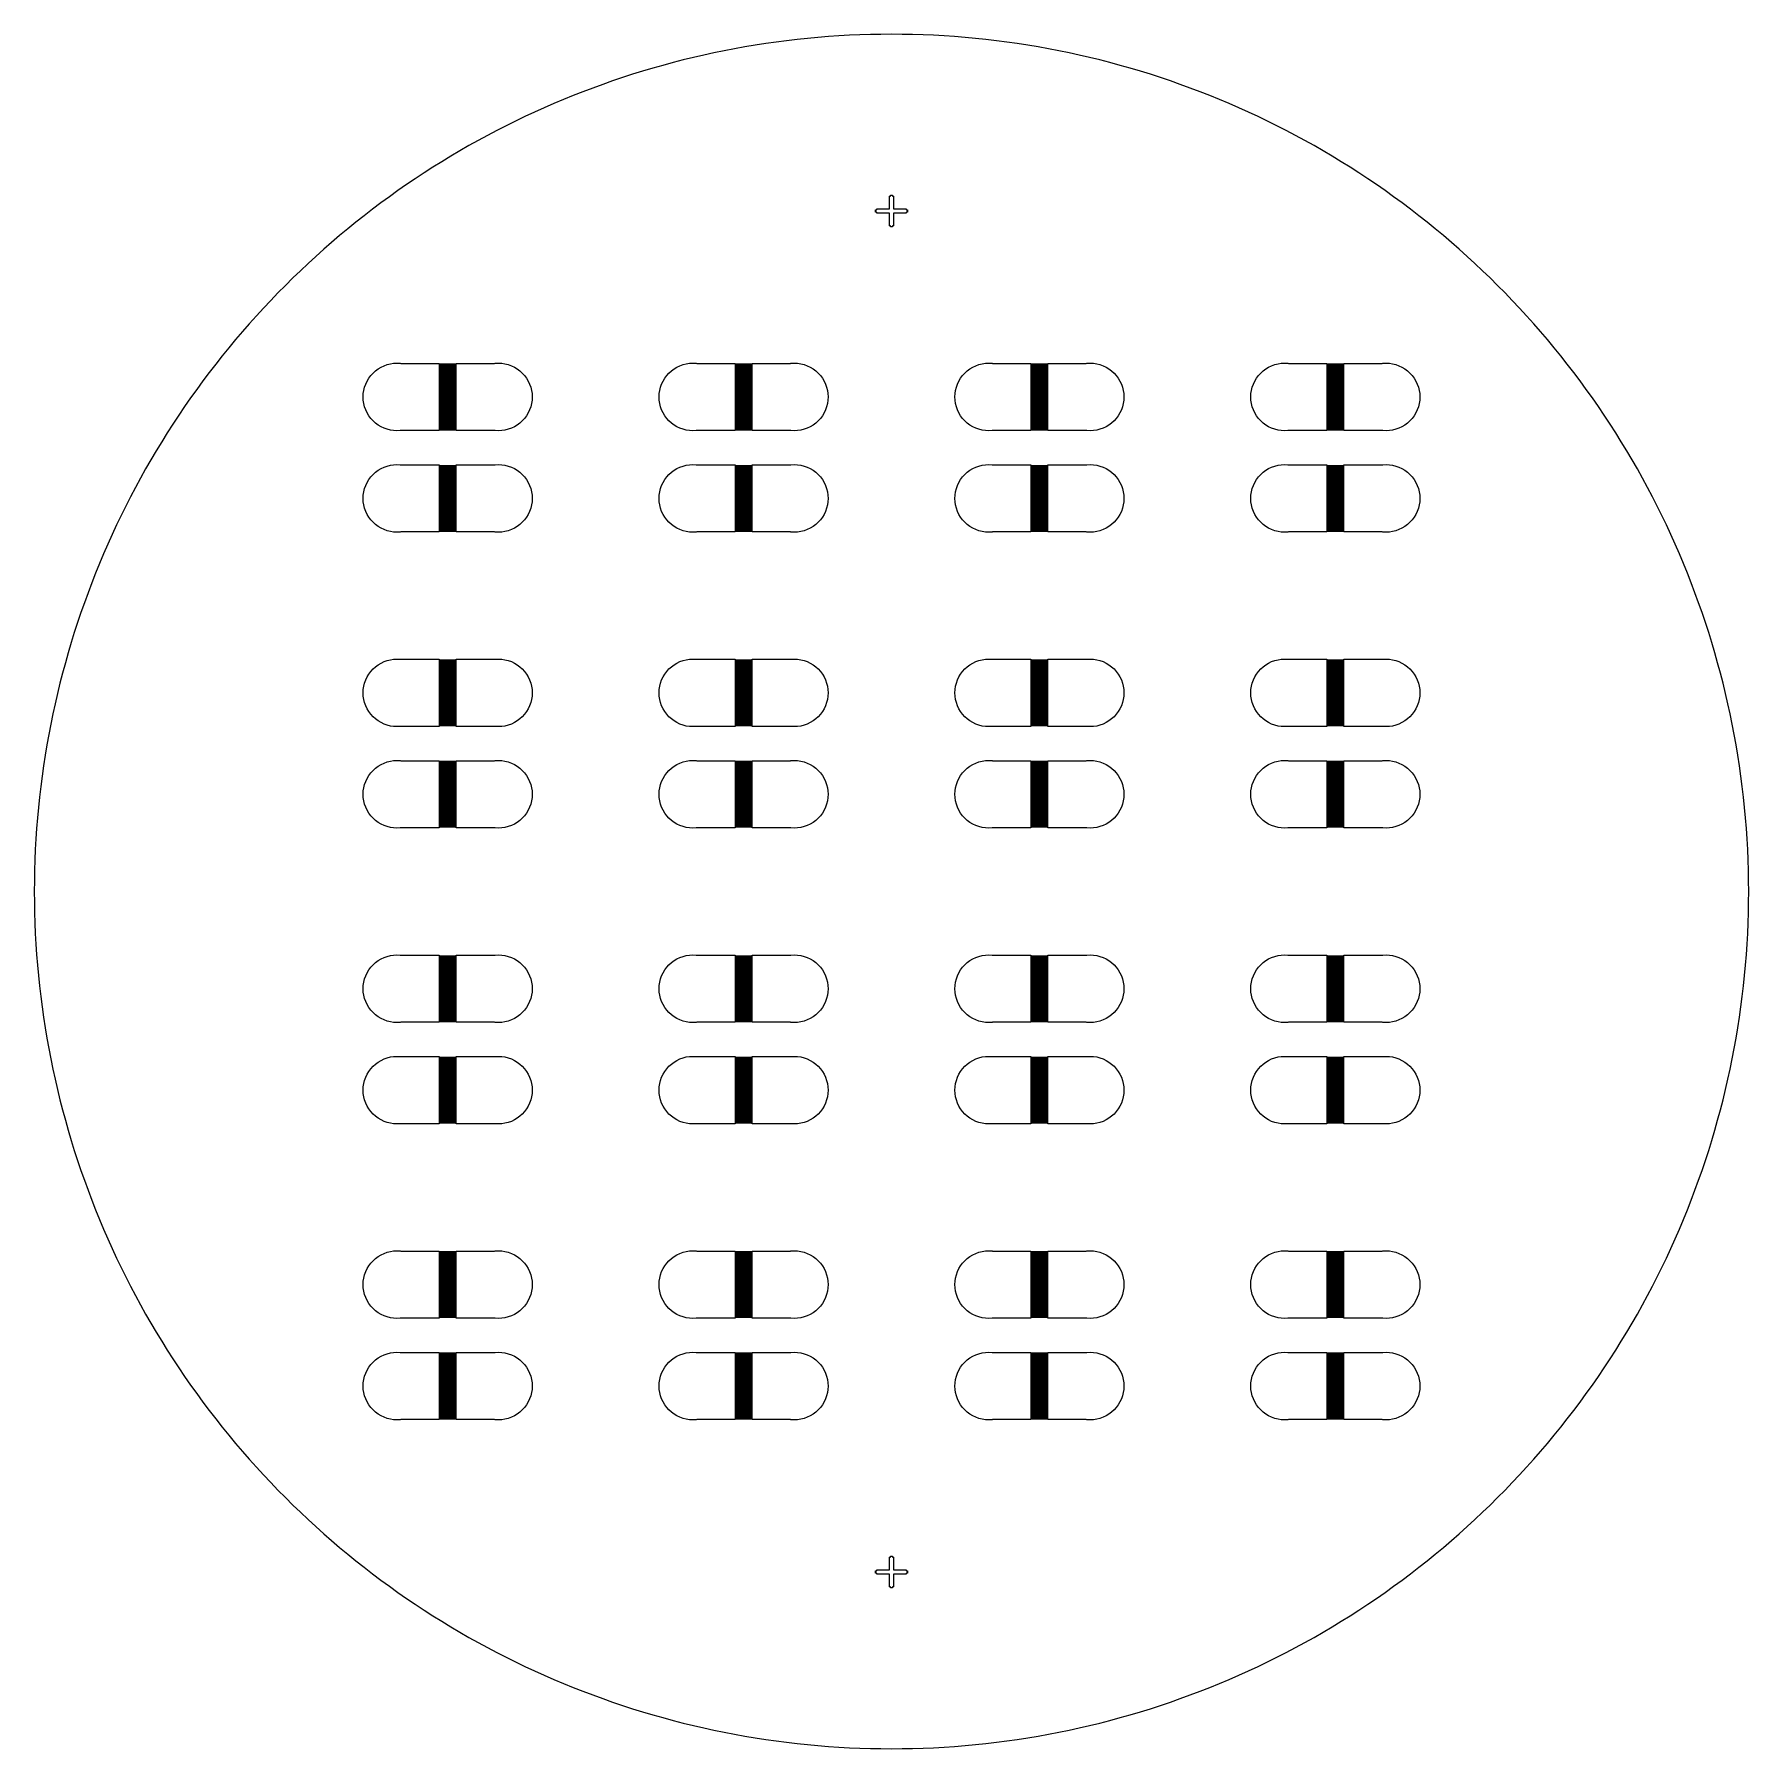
# Model space of a CAD drawing. Extents: x -18 to 83, y -18 to 83.
import ezdxf

# ---------------------------------------------------------------- set-up
doc = ezdxf.new("R2010")
doc.units = 0

msp = doc.modelspace()

# ---------------------------------------------------------------- linework, layer by layer
for p, q in [((23.5822, 82.2036), (22.9699, 82.0934)), ((24.1959, 82.3062), (23.5822, 82.2036)), ((24.8108, 82.4012), (24.1959, 82.3062)), ((25.4268, 82.4888), (24.8108, 82.4012)), ((26.0438, 82.5687), (25.4268, 82.4888)), ((26.6617, 82.6411), (26.0438, 82.5687)), ((27.2805, 82.7059), (26.6617, 82.6411)), ((27.9001, 82.763), (27.2805, 82.7059)), ((28.5203, 82.8126), (27.9001, 82.763)), ((29.141, 82.8546), (28.5203, 82.8126)), ((29.7623, 82.8889), (29.141, 82.8546)), ((30.3839, 82.9156), (29.7623, 82.8889)), ((31.0058, 82.9347), (30.3839, 82.9156)), ((31.6278, 82.9462), (31.0058, 82.9347)), ((32.25, 82.95), (31.6278, 82.9462)), ((32.8722, 82.9462), (32.25, 82.95)), ((33.4942, 82.9347), (32.8722, 82.9462)), ((34.1161, 82.9156), (33.4942, 82.9347)), ((34.7377, 82.8889), (34.1161, 82.9156)), ((35.3589, 82.8546), (34.7377, 82.8889)), ((35.9797, 82.8126), (35.3589, 82.8546)), ((36.5999, 82.763), (35.9797, 82.8126)), ((37.2195, 82.7059), (36.5999, 82.763)), ((37.8383, 82.6411), (37.2195, 82.7059)), ((38.4562, 82.5687), (37.8383, 82.6411)), ((39.0732, 82.4888), (38.4562, 82.5687)), ((39.6892, 82.4012), (39.0732, 82.4888)), ((40.3041, 82.3062), (39.6892, 82.4012)), ((40.9178, 82.2036), (40.3041, 82.3062)), ((41.5301, 82.0934), (40.9178, 82.2036)), ((19.3283, 81.2757), (18.7277, 81.1134)), ((19.9309, 81.4306), (19.3283, 81.2757)), ((20.5353, 81.578), (19.9309, 81.4306)), ((21.1416, 81.7181), (20.5353, 81.578)), ((21.7495, 81.8507), (21.1416, 81.7181)), ((22.3589, 81.9758), (21.7495, 81.8507)), ((22.9699, 82.0934), (22.3589, 81.9758)), ((42.1411, 81.9758), (41.5301, 82.0934)), ((42.7505, 81.8507), (42.1411, 81.9758)), ((43.3584, 81.7181), (42.7505, 81.8507)), ((43.9646, 81.578), (43.3584, 81.7181)), ((44.5691, 81.4306), (43.9646, 81.578)), ((45.1717, 81.2757), (44.5691, 81.4306)), ((45.7723, 81.1134), (45.1717, 81.2757)), ((15.7568, 80.1923), (15.1697, 79.9863)), ((16.3463, 80.3911), (15.7568, 80.1923)), ((16.9383, 80.5826), (16.3463, 80.3911)), ((17.5326, 80.7669), (16.9383, 80.5826)), ((18.129, 80.9438), (17.5326, 80.7669)), ((18.7277, 81.1134), (18.129, 80.9438)), ((46.3709, 80.9438), (45.7723, 81.1134)), ((46.9674, 80.7669), (46.3709, 80.9438)), ((47.5617, 80.5826), (46.9674, 80.7669)), ((48.1537, 80.3911), (47.5617, 80.5826)), ((48.7432, 80.1923), (48.1537, 80.3911)), ((49.3303, 79.9863), (48.7432, 80.1923)), ((13.4242, 79.3253), (12.8479, 79.0907)), ((14.0033, 79.5527), (13.4242, 79.3253)), ((14.5852, 79.7731), (14.0033, 79.5527)), ((15.1697, 79.9863), (14.5852, 79.7731)), ((49.9148, 79.7731), (49.3303, 79.9863)), ((50.4967, 79.5527), (49.9148, 79.7731)), ((51.0758, 79.3253), (50.4967, 79.5527)), ((51.652, 79.0907), (51.0758, 79.3253)), ((10.573, 78.0822), (10.0121, 77.8128)), ((11.137, 78.3448), (10.573, 78.0822)), ((11.7043, 78.6004), (11.137, 78.3448)), ((12.2746, 78.8491), (11.7043, 78.6004)), ((12.8479, 79.0907), (12.2746, 78.8491)), ((52.2254, 78.8491), (51.652, 79.0907)), ((52.7957, 78.6004), (52.2254, 78.8491)), ((53.363, 78.3448), (52.7957, 78.6004)), ((53.927, 78.0822), (53.363, 78.3448)), ((54.4878, 77.8128), (53.927, 78.0822)), ((8.90068, 77.2533), (8.35017, 76.9634)), ((9.4547, 77.5365), (8.90068, 77.2533)), ((10.0121, 77.8128), (9.4547, 77.5365)), ((55.0453, 77.5365), (54.4878, 77.8128)), ((55.5993, 77.2533), (55.0453, 77.5365)), ((56.1498, 76.9634), (55.5993, 77.2533)), ((6.7206, 76.0534), (6.18498, 75.7368)), ((7.26006, 76.3634), (6.7206, 76.0534)), ((7.80327, 76.6667), (7.26006, 76.3634)), ((8.35017, 76.9634), (7.80327, 76.6667)), ((56.6967, 76.6667), (56.1498, 76.9634)), ((57.2399, 76.3634), (56.6967, 76.6667)), ((57.7794, 76.0534), (57.2399, 76.3634)), ((58.315, 75.7368), (57.7794, 76.0534)), ((5.12561, 75.0841), (4.60202, 74.748)), ((5.65329, 75.4137), (5.12561, 75.0841)), ((6.18498, 75.7368), (5.65329, 75.4137)), ((58.8467, 75.4137), (58.315, 75.7368)), ((59.3744, 75.0841), (58.8467, 75.4137)), ((59.898, 74.748), (59.3744, 75.0841)), ((3.56738, 74.0567), (3.05652, 73.7015)), ((4.08258, 74.4055), (3.56738, 74.0567)), ((4.60202, 74.748), (4.08258, 74.4055)), ((60.4174, 74.4055), (59.898, 74.748)), ((60.9326, 74.0567), (60.4174, 74.4055)), ((61.4435, 73.7015), (60.9326, 74.0567)), ((2.55003, 73.3402), (2.04803, 72.9726)), ((3.05652, 73.7015), (2.55003, 73.3402)), ((32.125, 72.625), (32.125, 73.375)), ((32.125, 73.375), (32.1875, 73.375)), ((32.1875, 73.375), (32.1875, 73.4375)), ((32.1875, 73.4375), (32.3125, 73.4375)), ((32.3125, 73.4375), (32.3125, 73.375)), ((32.3125, 73.375), (32.375, 73.375)), ((32.375, 73.375), (32.375, 72.625)), ((61.95, 73.3402), (61.4435, 73.7015)), ((62.452, 72.9726), (61.95, 73.3402)), ((1.05775, 72.2192), (0.56961, 71.8334)), ((1.55058, 72.5989), (1.05775, 72.2192)), ((2.04803, 72.9726), (1.55058, 72.5989)), ((31.3125, 72.4375), (31.3125, 72.5625)), ((31.3125, 72.5625), (31.375, 72.5625)), ((31.375, 72.4375), (31.3125, 72.4375)), ((31.375, 72.5625), (31.375, 72.625)), ((31.375, 72.625), (32.125, 72.625)), ((31.375, 72.375), (31.375, 72.4375)), ((32.125, 72.375), (31.375, 72.375)), ((32.125, 71.625), (32.125, 72.375)), ((32.375, 72.625), (33.125, 72.625)), ((33.125, 72.375), (32.375, 72.375)), ((32.375, 72.375), (32.375, 71.625)), ((33.125, 72.625), (33.125, 72.5625)), ((33.125, 72.5625), (33.1875, 72.5625)), ((33.1875, 72.4375), (33.125, 72.4375)), ((33.125, 72.4375), (33.125, 72.375)), ((33.1875, 72.5625), (33.1875, 72.4375)), ((62.9494, 72.5989), (62.452, 72.9726)), ((63.4422, 72.2192), (62.9494, 72.5989)), ((63.9304, 71.8334), (63.4422, 72.2192)), ((-0.39226, 71.044), (-0.86586, 70.6405)), ((0.08626, 71.4416), (-0.39226, 71.044)), ((0.56961, 71.8334), (0.08626, 71.4416)), ((32.1875, 71.625), (32.125, 71.625)), ((32.1875, 71.5625), (32.1875, 71.625)), ((32.3125, 71.5625), (32.1875, 71.5625)), ((32.375, 71.625), (32.3125, 71.625)), ((32.3125, 71.625), (32.3125, 71.5625)), ((64.4137, 71.4416), (63.9304, 71.8334)), ((64.8923, 71.044), (64.4137, 71.4416)), ((65.3659, 70.6405), (64.8923, 71.044)), ((-1.33447, 70.2312), (-1.79803, 69.8162)), ((-0.86586, 70.6405), (-1.33447, 70.2312)), ((65.8345, 70.2312), (65.3659, 70.6405)), ((66.298, 69.8162), (65.8345, 70.2312)), ((-2.7097, 68.9693), (-3.15767, 68.5376)), ((-2.25647, 69.3956), (-2.7097, 68.9693)), ((-1.79803, 69.8162), (-2.25647, 69.3956)), ((66.7565, 69.3956), (66.298, 69.8162)), ((67.2097, 68.9693), (66.7565, 69.3956)), ((67.6577, 68.5376), (67.2097, 68.9693)), ((-3.60031, 68.1003), (-4.03755, 67.6577)), ((-3.15767, 68.5376), (-3.60031, 68.1003)), ((68.1003, 68.1003), (67.6577, 68.5376)), ((68.5376, 67.6577), (68.1003, 68.1003)), ((-4.46931, 67.2097), (-4.89557, 66.7565)), ((-4.03755, 67.6577), (-4.46931, 67.2097)), ((68.9693, 67.2097), (68.5376, 67.6577)), ((69.3956, 66.7565), (68.9693, 67.2097)), ((-5.31621, 66.298), (-5.7312, 65.8345)), ((-4.89557, 66.7565), (-5.31621, 66.298)), ((69.8162, 66.298), (69.3956, 66.7565)), ((70.2312, 65.8345), (69.8162, 66.298)), ((-6.14049, 65.3659), (-6.54398, 64.8923)), ((-5.7312, 65.8345), (-6.14049, 65.3659)), ((70.6405, 65.3659), (70.2312, 65.8345)), ((71.044, 64.8923), (70.6405, 65.3659)), ((-7.33337, 63.9304), (-7.71916, 63.4422)), ((-6.94162, 64.4137), (-7.33337, 63.9304)), ((-6.54398, 64.8923), (-6.94162, 64.4137)), ((71.4416, 64.4137), (71.044, 64.8923)), ((71.8334, 63.9304), (71.4416, 64.4137)), ((72.2192, 63.4422), (71.8334, 63.9304)), ((-8.09892, 62.9494), (-8.47261, 62.452)), ((-7.71916, 63.4422), (-8.09892, 62.9494)), ((1.45398, 62.7688), (1.5858, 62.9142)), ((1.5858, 62.9142), (1.73122, 63.046)), ((1.73122, 63.046), (1.88887, 63.1629)), ((1.88887, 63.1629), (2.05722, 63.2638)), ((2.05722, 63.2638), (2.23463, 63.3477)), ((2.23463, 63.3477), (2.41943, 63.4139)), ((2.41943, 63.4139), (2.60983, 63.4616)), ((2.60983, 63.4616), (2.80397, 63.4904)), ((2.80397, 63.4904), (3, 63.5)), ((3, 63.5), (3.19604, 63.4904)), ((3.19604, 63.4904), (3.23225, 63.485)), ((3.23225, 63.485), (5.5, 63.485)), ((5.5, 63.485), (5.5, 63.445)), ((5.5, 63.445), (6.5, 63.445)), ((6.5, 63.435), (5.5, 63.435)), ((5.5, 63.435), (5.5, 63.405)), ((5.5, 63.405), (6.5, 63.405)), ((6.5, 63.395), (5.5, 63.395)), ((5.5, 63.395), (5.5, 63.365)), ((5.5, 63.365), (6.5, 63.365)), ((6.5, 63.355), (5.5, 63.355)), ((5.5, 63.355), (5.5, 63.325)), ((5.5, 63.325), (6.5, 63.325)), ((6.5, 63.315), (5.5, 63.315)), ((5.5, 63.315), (5.5, 63.285)), ((5.5, 63.285), (6.5, 63.285)), ((6.5, 63.275), (5.5, 63.275)), ((5.5, 63.275), (5.5, 63.245)), ((5.5, 63.245), (6.5, 63.245)), ((6.5, 63.235), (5.5, 63.235)), ((5.5, 63.235), (5.5, 63.205)), ((5.5, 63.205), (6.5, 63.205)), ((6.5, 63.195), (5.5, 63.195)), ((5.5, 63.195), (5.5, 63.165)), ((5.5, 63.165), (6.5, 63.165)), ((6.5, 63.155), (5.5, 63.155)), ((5.5, 63.155), (5.5, 63.125)), ((5.5, 63.125), (6.5, 63.125)), ((6.5, 63.115), (5.5, 63.115)), ((5.5, 63.115), (5.5, 63.085)), ((5.5, 63.085), (6.5, 63.085)), ((6.5, 63.075), (5.5, 63.075)), ((5.5, 63.075), (5.5, 63.045)), ((5.5, 63.045), (6.5, 63.045)), ((6.5, 63.035), (5.5, 63.035)), ((5.5, 63.035), (5.5, 63.005)), ((5.5, 63.005), (6.5, 63.005)), ((6.5, 62.995), (5.5, 62.995)), ((5.5, 62.995), (5.5, 62.965)), ((5.5, 62.965), (6.5, 62.965)), ((6.5, 62.955), (5.5, 62.955)), ((5.5, 62.955), (5.5, 62.925)), ((5.5, 62.925), (6.5, 62.925)), ((6.5, 62.915), (5.5, 62.915)), ((5.5, 62.915), (5.5, 62.885)), ((5.5, 62.885), (6.5, 62.885)), ((6.5, 62.875), (5.5, 62.875)), ((5.5, 62.875), (5.5, 62.845)), ((6.5, 63.445), (6.5, 63.485)), ((6.5, 63.485), (8.76775, 63.485)), ((6.5, 63.405), (6.5, 63.435)), ((6.5, 63.365), (6.5, 63.395)), ((6.5, 63.325), (6.5, 63.355)), ((6.5, 63.285), (6.5, 63.315)), ((6.5, 63.245), (6.5, 63.275)), ((6.5, 63.205), (6.5, 63.235)), ((6.5, 63.165), (6.5, 63.195)), ((6.5, 63.125), (6.5, 63.155)), ((6.5, 63.085), (6.5, 63.115)), ((6.5, 63.045), (6.5, 63.075)), ((6.5, 63.005), (6.5, 63.035)), ((6.5, 62.965), (6.5, 62.995)), ((6.5, 62.925), (6.5, 62.955)), ((6.5, 62.885), (6.5, 62.915)), ((6.5, 62.845), (6.5, 62.875)), ((8.76775, 63.485), (8.80396, 63.4904)), ((8.80396, 63.4904), (9, 63.5)), ((9, 63.5), (9.19603, 63.4904)), ((9.19603, 63.4904), (9.39017, 63.4616)), ((9.39017, 63.4616), (9.58057, 63.4139)), ((9.58057, 63.4139), (9.76537, 63.3477)), ((9.76537, 63.3477), (9.94278, 63.2638)), ((9.94278, 63.2638), (10.1111, 63.1629)), ((10.1111, 63.1629), (10.2688, 63.046)), ((10.2688, 63.046), (10.4142, 62.9142)), ((10.4142, 62.9142), (10.546, 62.7688)), ((18.954, 62.7688), (19.0858, 62.9142)), ((19.0858, 62.9142), (19.2312, 63.046)), ((19.2312, 63.046), (19.3889, 63.1629)), ((19.3889, 63.1629), (19.5572, 63.2638)), ((19.5572, 63.2638), (19.7346, 63.3477)), ((19.7346, 63.3477), (19.9194, 63.4139)), ((19.9194, 63.4139), (20.1098, 63.4616)), ((20.1098, 63.4616), (20.304, 63.4904)), ((20.304, 63.4904), (20.5, 63.5)), ((20.5, 63.5), (20.696, 63.4904)), ((20.696, 63.4904), (20.7323, 63.485)), ((20.7323, 63.485), (23, 63.485)), ((23, 63.485), (23, 63.445)), ((23, 63.445), (24, 63.445)), ((24, 63.435), (23, 63.435)), ((23, 63.435), (23, 63.405)), ((23, 63.405), (24, 63.405)), ((24, 63.395), (23, 63.395)), ((23, 63.395), (23, 63.365)), ((23, 63.365), (24, 63.365)), ((24, 63.355), (23, 63.355)), ((23, 63.355), (23, 63.325)), ((23, 63.325), (24, 63.325)), ((24, 63.315), (23, 63.315)), ((23, 63.315), (23, 63.285)), ((23, 63.285), (24, 63.285)), ((24, 63.275), (23, 63.275)), ((23, 63.275), (23, 63.245)), ((23, 63.245), (24, 63.245)), ((24, 63.235), (23, 63.235)), ((23, 63.235), (23, 63.205)), ((23, 63.205), (24, 63.205)), ((24, 63.195), (23, 63.195)), ((23, 63.195), (23, 63.165)), ((23, 63.165), (24, 63.165)), ((24, 63.155), (23, 63.155)), ((23, 63.155), (23, 63.125)), ((23, 63.125), (24, 63.125)), ((24, 63.115), (23, 63.115)), ((23, 63.115), (23, 63.085)), ((23, 63.085), (24, 63.085)), ((24, 63.075), (23, 63.075)), ((23, 63.075), (23, 63.045)), ((23, 63.045), (24, 63.045)), ((24, 63.035), (23, 63.035)), ((23, 63.035), (23, 63.005)), ((23, 63.005), (24, 63.005)), ((24, 62.995), (23, 62.995)), ((23, 62.995), (23, 62.965)), ((23, 62.965), (24, 62.965)), ((24, 62.955), (23, 62.955)), ((23, 62.955), (23, 62.925)), ((23, 62.925), (24, 62.925)), ((24, 62.915), (23, 62.915)), ((23, 62.915), (23, 62.885)), ((23, 62.885), (24, 62.885)), ((24, 62.875), (23, 62.875)), ((23, 62.875), (23, 62.845)), ((24, 63.445), (24, 63.485)), ((24, 63.485), (26.2677, 63.485)), ((24, 63.405), (24, 63.435)), ((24, 63.365), (24, 63.395)), ((24, 63.325), (24, 63.355)), ((24, 63.285), (24, 63.315)), ((24, 63.245), (24, 63.275)), ((24, 63.205), (24, 63.235)), ((24, 63.165), (24, 63.195)), ((24, 63.125), (24, 63.155)), ((24, 63.085), (24, 63.115)), ((24, 63.045), (24, 63.075)), ((24, 63.005), (24, 63.035)), ((24, 62.965), (24, 62.995)), ((24, 62.925), (24, 62.955)), ((24, 62.885), (24, 62.915)), ((24, 62.845), (24, 62.875)), ((26.2677, 63.485), (26.304, 63.4904)), ((26.304, 63.4904), (26.5, 63.5)), ((26.5, 63.5), (26.696, 63.4904)), ((26.696, 63.4904), (26.8902, 63.4616)), ((26.8902, 63.4616), (27.0806, 63.4139)), ((27.0806, 63.4139), (27.2654, 63.3477)), ((27.2654, 63.3477), (27.4428, 63.2638)), ((27.4428, 63.2638), (27.6111, 63.1629)), ((27.6111, 63.1629), (27.7688, 63.046)), ((27.7688, 63.046), (27.9142, 62.9142)), ((27.9142, 62.9142), (28.046, 62.7688)), ((36.454, 62.7688), (36.5858, 62.9142)), ((36.5858, 62.9142), (36.7312, 63.046)), ((36.7312, 63.046), (36.8889, 63.1629)), ((36.8889, 63.1629), (37.0572, 63.2638)), ((37.0572, 63.2638), (37.2346, 63.3477)), ((37.2346, 63.3477), (37.4194, 63.4139)), ((37.4194, 63.4139), (37.6098, 63.4616)), ((37.6098, 63.4616), (37.804, 63.4904)), ((37.804, 63.4904), (38, 63.5)), ((38, 63.5), (38.196, 63.4904)), ((38.196, 63.4904), (38.2323, 63.485)), ((38.2323, 63.485), (40.5, 63.485)), ((40.5, 63.485), (40.5, 63.445)), ((40.5, 63.445), (41.5, 63.445)), ((41.5, 63.435), (40.5, 63.435)), ((40.5, 63.435), (40.5, 63.405)), ((40.5, 63.405), (41.5, 63.405)), ((41.5, 63.395), (40.5, 63.395)), ((40.5, 63.395), (40.5, 63.365)), ((40.5, 63.365), (41.5, 63.365)), ((41.5, 63.355), (40.5, 63.355)), ((40.5, 63.355), (40.5, 63.325)), ((40.5, 63.325), (41.5, 63.325)), ((41.5, 63.315), (40.5, 63.315)), ((40.5, 63.315), (40.5, 63.285)), ((40.5, 63.285), (41.5, 63.285)), ((41.5, 63.275), (40.5, 63.275)), ((40.5, 63.275), (40.5, 63.245)), ((40.5, 63.245), (41.5, 63.245)), ((41.5, 63.235), (40.5, 63.235)), ((40.5, 63.235), (40.5, 63.205)), ((40.5, 63.205), (41.5, 63.205)), ((41.5, 63.195), (40.5, 63.195)), ((40.5, 63.195), (40.5, 63.165)), ((40.5, 63.165), (41.5, 63.165)), ((41.5, 63.155), (40.5, 63.155)), ((40.5, 63.155), (40.5, 63.125)), ((40.5, 63.125), (41.5, 63.125)), ((41.5, 63.115), (40.5, 63.115)), ((40.5, 63.115), (40.5, 63.085)), ((40.5, 63.085), (41.5, 63.085)), ((41.5, 63.075), (40.5, 63.075)), ((40.5, 63.075), (40.5, 63.045)), ((40.5, 63.045), (41.5, 63.045)), ((41.5, 63.035), (40.5, 63.035)), ((40.5, 63.035), (40.5, 63.005)), ((40.5, 63.005), (41.5, 63.005)), ((41.5, 62.995), (40.5, 62.995)), ((40.5, 62.995), (40.5, 62.965)), ((40.5, 62.965), (41.5, 62.965)), ((41.5, 62.955), (40.5, 62.955)), ((40.5, 62.955), (40.5, 62.925)), ((40.5, 62.925), (41.5, 62.925)), ((41.5, 62.915), (40.5, 62.915)), ((40.5, 62.915), (40.5, 62.885)), ((40.5, 62.885), (41.5, 62.885)), ((41.5, 62.875), (40.5, 62.875)), ((40.5, 62.875), (40.5, 62.845)), ((41.5, 63.445), (41.5, 63.485)), ((41.5, 63.485), (43.7677, 63.485)), ((41.5, 63.405), (41.5, 63.435)), ((41.5, 63.365), (41.5, 63.395)), ((41.5, 63.325), (41.5, 63.355)), ((41.5, 63.285), (41.5, 63.315)), ((41.5, 63.245), (41.5, 63.275)), ((41.5, 63.205), (41.5, 63.235)), ((41.5, 63.165), (41.5, 63.195)), ((41.5, 63.125), (41.5, 63.155)), ((41.5, 63.085), (41.5, 63.115)), ((41.5, 63.045), (41.5, 63.075)), ((41.5, 63.005), (41.5, 63.035)), ((41.5, 62.965), (41.5, 62.995)), ((41.5, 62.925), (41.5, 62.955)), ((41.5, 62.885), (41.5, 62.915)), ((41.5, 62.845), (41.5, 62.875)), ((43.7677, 63.485), (43.804, 63.4904)), ((43.804, 63.4904), (44, 63.5)), ((44, 63.5), (44.196, 63.4904)), ((44.196, 63.4904), (44.3902, 63.4616)), ((44.3902, 63.4616), (44.5806, 63.4139)), ((44.5806, 63.4139), (44.7654, 63.3477)), ((44.7654, 63.3477), (44.9428, 63.2638)), ((44.9428, 63.2638), (45.1111, 63.1629)), ((45.1111, 63.1629), (45.2688, 63.046)), ((45.2688, 63.046), (45.4142, 62.9142)), ((45.4142, 62.9142), (45.546, 62.7688)), ((53.954, 62.7688), (54.0858, 62.9142)), ((54.0858, 62.9142), (54.2312, 63.046)), ((54.2312, 63.046), (54.3889, 63.1629)), ((54.3889, 63.1629), (54.5572, 63.2638)), ((54.5572, 63.2638), (54.7346, 63.3477)), ((54.7346, 63.3477), (54.9194, 63.4139)), ((54.9194, 63.4139), (55.1098, 63.4616)), ((55.1098, 63.4616), (55.304, 63.4904)), ((55.304, 63.4904), (55.5, 63.5)), ((55.5, 63.5), (55.696, 63.4904)), ((55.696, 63.4904), (55.7323, 63.485)), ((55.7323, 63.485), (58, 63.485)), ((58, 63.485), (58, 63.445)), ((58, 63.445), (59, 63.445)), ((59, 63.435), (58, 63.435)), ((58, 63.435), (58, 63.405)), ((58, 63.405), (59, 63.405)), ((59, 63.395), (58, 63.395)), ((58, 63.395), (58, 63.365)), ((58, 63.365), (59, 63.365)), ((59, 63.355), (58, 63.355)), ((58, 63.355), (58, 63.325)), ((58, 63.325), (59, 63.325)), ((59, 63.315), (58, 63.315)), ((58, 63.315), (58, 63.285)), ((58, 63.285), (59, 63.285)), ((59, 63.275), (58, 63.275)), ((58, 63.275), (58, 63.245)), ((58, 63.245), (59, 63.245)), ((59, 63.235), (58, 63.235)), ((58, 63.235), (58, 63.205)), ((58, 63.205), (59, 63.205)), ((59, 63.195), (58, 63.195)), ((58, 63.195), (58, 63.165)), ((58, 63.165), (59, 63.165)), ((59, 63.155), (58, 63.155)), ((58, 63.155), (58, 63.125)), ((58, 63.125), (59, 63.125)), ((59, 63.115), (58, 63.115)), ((58, 63.115), (58, 63.085)), ((58, 63.085), (59, 63.085)), ((59, 63.075), (58, 63.075)), ((58, 63.075), (58, 63.045)), ((58, 63.045), (59, 63.045)), ((59, 63.035), (58, 63.035)), ((58, 63.035), (58, 63.005)), ((58, 63.005), (59, 63.005)), ((59, 62.995), (58, 62.995)), ((58, 62.995), (58, 62.965)), ((58, 62.965), (59, 62.965)), ((59, 62.955), (58, 62.955)), ((58, 62.955), (58, 62.925)), ((58, 62.925), (59, 62.925)), ((59, 62.915), (58, 62.915)), ((58, 62.915), (58, 62.885)), ((58, 62.885), (59, 62.885)), ((59, 62.875), (58, 62.875)), ((58, 62.875), (58, 62.845)), ((59, 63.445), (59, 63.485)), ((59, 63.485), (61.2677, 63.485)), ((59, 63.405), (59, 63.435)), ((59, 63.365), (59, 63.395)), ((59, 63.325), (59, 63.355)), ((59, 63.285), (59, 63.315)), ((59, 63.245), (59, 63.275)), ((59, 63.205), (59, 63.235)), ((59, 63.165), (59, 63.195)), ((59, 63.125), (59, 63.155)), ((59, 63.085), (59, 63.115)), ((59, 63.045), (59, 63.075)), ((59, 63.005), (59, 63.035)), ((59, 62.965), (59, 62.995)), ((59, 62.925), (59, 62.955)), ((59, 62.885), (59, 62.915)), ((59, 62.845), (59, 62.875)), ((61.2677, 63.485), (61.304, 63.4904)), ((61.304, 63.4904), (61.5, 63.5)), ((61.5, 63.5), (61.696, 63.4904)), ((61.696, 63.4904), (61.8902, 63.4616)), ((61.8902, 63.4616), (62.0806, 63.4139)), ((62.0806, 63.4139), (62.2654, 63.3477)), ((62.2654, 63.3477), (62.4428, 63.2638)), ((62.4428, 63.2638), (62.6111, 63.1629)), ((62.6111, 63.1629), (62.7688, 63.046)), ((62.7688, 63.046), (62.9142, 62.9142)), ((62.9142, 62.9142), (63.046, 62.7688)), ((72.5989, 62.9494), (72.2192, 63.4422)), ((72.9726, 62.452), (72.5989, 62.9494)), ((-8.84018, 61.95), (-9.20154, 61.4435)), ((-8.47261, 62.452), (-8.84018, 61.95)), ((1.00964, 61.696), (1.03844, 61.8902)), ((1.03844, 61.8902), (1.08612, 62.0806)), ((1.08612, 62.0806), (1.15225, 62.2654)), ((1.15225, 62.2654), (1.23616, 62.4428)), ((1.23616, 62.4428), (1.33707, 62.6111)), ((1.33707, 62.6111), (1.45398, 62.7688)), ((5.5, 62.845), (6.5, 62.845)), ((6.5, 62.835), (5.5, 62.835)), ((5.5, 62.835), (5.5, 62.805)), ((5.5, 62.805), (6.5, 62.805)), ((6.5, 62.795), (5.5, 62.795)), ((5.5, 62.795), (5.5, 62.765)), ((5.5, 62.765), (6.5, 62.765)), ((6.5, 62.755), (5.5, 62.755)), ((5.5, 62.755), (5.5, 62.725)), ((5.5, 62.725), (6.5, 62.725)), ((6.5, 62.715), (5.5, 62.715)), ((5.5, 62.715), (5.5, 62.685)), ((5.5, 62.685), (6.5, 62.685)), ((6.5, 62.675), (5.5, 62.675)), ((5.5, 62.675), (5.5, 62.645)), ((5.5, 62.645), (6.5, 62.645)), ((6.5, 62.635), (5.5, 62.635)), ((5.5, 62.635), (5.5, 62.605)), ((5.5, 62.605), (6.5, 62.605)), ((6.5, 62.595), (5.5, 62.595)), ((5.5, 62.595), (5.5, 62.565)), ((5.5, 62.565), (6.5, 62.565)), ((6.5, 62.555), (5.5, 62.555)), ((5.5, 62.555), (5.5, 62.525)), ((5.5, 62.525), (6.5, 62.525)), ((6.5, 62.515), (5.5, 62.515)), ((5.5, 62.515), (5.5, 62.485)), ((5.5, 62.485), (6.5, 62.485)), ((6.5, 62.475), (5.5, 62.475)), ((5.5, 62.475), (5.5, 62.445)), ((5.5, 62.445), (6.5, 62.445)), ((6.5, 62.435), (5.5, 62.435)), ((5.5, 62.435), (5.5, 62.405)), ((5.5, 62.405), (6.5, 62.405)), ((6.5, 62.395), (5.5, 62.395)), ((5.5, 62.395), (5.5, 62.365)), ((5.5, 62.365), (6.5, 62.365)), ((6.5, 62.355), (5.5, 62.355)), ((5.5, 62.355), (5.5, 62.325)), ((5.5, 62.325), (6.5, 62.325)), ((6.5, 62.315), (5.5, 62.315)), ((5.5, 62.315), (5.5, 62.285)), ((5.5, 62.285), (6.5, 62.285)), ((6.5, 62.275), (5.5, 62.275)), ((5.5, 62.275), (5.5, 62.245)), ((5.5, 62.245), (6.5, 62.245)), ((6.5, 62.235), (5.5, 62.235)), ((5.5, 62.235), (5.5, 62.205)), ((5.5, 62.205), (6.5, 62.205)), ((6.5, 62.195), (5.5, 62.195)), ((5.5, 62.195), (5.5, 62.165)), ((5.5, 62.165), (6.5, 62.165)), ((6.5, 62.155), (5.5, 62.155)), ((5.5, 62.155), (5.5, 62.125)), ((5.5, 62.125), (6.5, 62.125)), ((6.5, 62.115), (5.5, 62.115)), ((5.5, 62.115), (5.5, 62.085)), ((5.5, 62.085), (6.5, 62.085)), ((6.5, 62.075), (5.5, 62.075)), ((5.5, 62.075), (5.5, 62.045)), ((5.5, 62.045), (6.5, 62.045)), ((6.5, 62.035), (5.5, 62.035)), ((5.5, 62.035), (5.5, 62.005)), ((5.5, 62.005), (6.5, 62.005)), ((6.5, 61.995), (5.5, 61.995)), ((5.5, 61.995), (5.5, 61.965)), ((5.5, 61.965), (6.5, 61.965)), ((6.5, 61.955), (5.5, 61.955)), ((5.5, 61.955), (5.5, 61.925)), ((5.5, 61.925), (6.5, 61.925)), ((6.5, 61.915), (5.5, 61.915)), ((5.5, 61.915), (5.5, 61.885)), ((5.5, 61.885), (6.5, 61.885)), ((6.5, 61.875), (5.5, 61.875)), ((5.5, 61.875), (5.5, 61.845)), ((6.5, 62.805), (6.5, 62.835)), ((6.5, 62.765), (6.5, 62.795)), ((6.5, 62.725), (6.5, 62.755)), ((6.5, 62.685), (6.5, 62.715)), ((6.5, 62.645), (6.5, 62.675)), ((6.5, 62.605), (6.5, 62.635)), ((6.5, 62.565), (6.5, 62.595)), ((6.5, 62.525), (6.5, 62.555)), ((6.5, 62.485), (6.5, 62.515)), ((6.5, 62.445), (6.5, 62.475)), ((6.5, 62.405), (6.5, 62.435)), ((6.5, 62.365), (6.5, 62.395)), ((6.5, 62.325), (6.5, 62.355)), ((6.5, 62.285), (6.5, 62.315)), ((6.5, 62.245), (6.5, 62.275)), ((6.5, 62.205), (6.5, 62.235)), ((6.5, 62.165), (6.5, 62.195)), ((6.5, 62.125), (6.5, 62.155)), ((6.5, 62.085), (6.5, 62.115)), ((6.5, 62.045), (6.5, 62.075)), ((6.5, 62.005), (6.5, 62.035)), ((6.5, 61.965), (6.5, 61.995)), ((6.5, 61.925), (6.5, 61.955)), ((6.5, 61.885), (6.5, 61.915)), ((6.5, 61.845), (6.5, 61.875)), ((10.546, 62.7688), (10.6629, 62.6111)), ((10.6629, 62.6111), (10.7638, 62.4428)), ((10.7638, 62.4428), (10.8477, 62.2654)), ((10.8477, 62.2654), (10.9139, 62.0806)), ((10.9139, 62.0806), (10.9616, 61.8902)), ((10.9616, 61.8902), (10.9904, 61.696)), ((18.5096, 61.696), (18.5384, 61.8902)), ((18.5384, 61.8902), (18.5861, 62.0806)), ((18.5861, 62.0806), (18.6523, 62.2654)), ((18.6523, 62.2654), (18.7362, 62.4428)), ((18.7362, 62.4428), (18.8371, 62.6111)), ((18.8371, 62.6111), (18.954, 62.7688)), ((23, 62.845), (24, 62.845)), ((24, 62.835), (23, 62.835)), ((23, 62.835), (23, 62.805)), ((23, 62.805), (24, 62.805)), ((24, 62.795), (23, 62.795)), ((23, 62.795), (23, 62.765)), ((23, 62.765), (24, 62.765)), ((24, 62.755), (23, 62.755)), ((23, 62.755), (23, 62.725)), ((23, 62.725), (24, 62.725)), ((24, 62.715), (23, 62.715)), ((23, 62.715), (23, 62.685)), ((23, 62.685), (24, 62.685)), ((24, 62.675), (23, 62.675)), ((23, 62.675), (23, 62.645)), ((23, 62.645), (24, 62.645)), ((24, 62.635), (23, 62.635)), ((23, 62.635), (23, 62.605)), ((23, 62.605), (24, 62.605)), ((24, 62.595), (23, 62.595)), ((23, 62.595), (23, 62.565)), ((23, 62.565), (24, 62.565)), ((24, 62.555), (23, 62.555)), ((23, 62.555), (23, 62.525)), ((23, 62.525), (24, 62.525)), ((24, 62.515), (23, 62.515)), ((23, 62.515), (23, 62.485)), ((23, 62.485), (24, 62.485)), ((24, 62.475), (23, 62.475)), ((23, 62.475), (23, 62.445)), ((23, 62.445), (24, 62.445)), ((24, 62.435), (23, 62.435)), ((23, 62.435), (23, 62.405)), ((23, 62.405), (24, 62.405)), ((24, 62.395), (23, 62.395)), ((23, 62.395), (23, 62.365)), ((23, 62.365), (24, 62.365)), ((24, 62.355), (23, 62.355)), ((23, 62.355), (23, 62.325)), ((23, 62.325), (24, 62.325)), ((24, 62.315), (23, 62.315)), ((23, 62.315), (23, 62.285)), ((23, 62.285), (24, 62.285)), ((24, 62.275), (23, 62.275)), ((23, 62.275), (23, 62.245)), ((23, 62.245), (24, 62.245)), ((24, 62.235), (23, 62.235)), ((23, 62.235), (23, 62.205)), ((23, 62.205), (24, 62.205)), ((24, 62.195), (23, 62.195)), ((23, 62.195), (23, 62.165)), ((23, 62.165), (24, 62.165)), ((24, 62.155), (23, 62.155)), ((23, 62.155), (23, 62.125)), ((23, 62.125), (24, 62.125)), ((24, 62.115), (23, 62.115)), ((23, 62.115), (23, 62.085)), ((23, 62.085), (24, 62.085)), ((24, 62.075), (23, 62.075)), ((23, 62.075), (23, 62.045)), ((23, 62.045), (24, 62.045)), ((24, 62.035), (23, 62.035)), ((23, 62.035), (23, 62.005)), ((23, 62.005), (24, 62.005)), ((24, 61.995), (23, 61.995)), ((23, 61.995), (23, 61.965)), ((23, 61.965), (24, 61.965)), ((24, 61.955), (23, 61.955)), ((23, 61.955), (23, 61.925)), ((23, 61.925), (24, 61.925)), ((24, 61.915), (23, 61.915)), ((23, 61.915), (23, 61.885)), ((23, 61.885), (24, 61.885)), ((24, 61.875), (23, 61.875)), ((23, 61.875), (23, 61.845)), ((24, 62.805), (24, 62.835)), ((24, 62.765), (24, 62.795)), ((24, 62.725), (24, 62.755)), ((24, 62.685), (24, 62.715)), ((24, 62.645), (24, 62.675)), ((24, 62.605), (24, 62.635)), ((24, 62.565), (24, 62.595)), ((24, 62.525), (24, 62.555)), ((24, 62.485), (24, 62.515)), ((24, 62.445), (24, 62.475)), ((24, 62.405), (24, 62.435)), ((24, 62.365), (24, 62.395)), ((24, 62.325), (24, 62.355)), ((24, 62.285), (24, 62.315)), ((24, 62.245), (24, 62.275)), ((24, 62.205), (24, 62.235)), ((24, 62.165), (24, 62.195)), ((24, 62.125), (24, 62.155)), ((24, 62.085), (24, 62.115)), ((24, 62.045), (24, 62.075)), ((24, 62.005), (24, 62.035)), ((24, 61.965), (24, 61.995)), ((24, 61.925), (24, 61.955)), ((24, 61.885), (24, 61.915)), ((24, 61.845), (24, 61.875)), ((28.046, 62.7688), (28.1629, 62.6111)), ((28.1629, 62.6111), (28.2638, 62.4428)), ((28.2638, 62.4428), (28.3477, 62.2654)), ((28.3477, 62.2654), (28.4139, 62.0806)), ((28.4139, 62.0806), (28.4616, 61.8902)), ((28.4616, 61.8902), (28.4904, 61.696)), ((36.0096, 61.696), (36.0384, 61.8902)), ((36.0384, 61.8902), (36.0861, 62.0806)), ((36.0861, 62.0806), (36.1523, 62.2654)), ((36.1523, 62.2654), (36.2362, 62.4428)), ((36.2362, 62.4428), (36.3371, 62.6111)), ((36.3371, 62.6111), (36.454, 62.7688)), ((40.5, 62.845), (41.5, 62.845)), ((41.5, 62.835), (40.5, 62.835)), ((40.5, 62.835), (40.5, 62.805)), ((40.5, 62.805), (41.5, 62.805)), ((41.5, 62.795), (40.5, 62.795)), ((40.5, 62.795), (40.5, 62.765)), ((40.5, 62.765), (41.5, 62.765)), ((41.5, 62.755), (40.5, 62.755)), ((40.5, 62.755), (40.5, 62.725)), ((40.5, 62.725), (41.5, 62.725)), ((41.5, 62.715), (40.5, 62.715)), ((40.5, 62.715), (40.5, 62.685)), ((40.5, 62.685), (41.5, 62.685)), ((41.5, 62.675), (40.5, 62.675)), ((40.5, 62.675), (40.5, 62.645)), ((40.5, 62.645), (41.5, 62.645)), ((41.5, 62.635), (40.5, 62.635)), ((40.5, 62.635), (40.5, 62.605)), ((40.5, 62.605), (41.5, 62.605)), ((41.5, 62.595), (40.5, 62.595)), ((40.5, 62.595), (40.5, 62.565)), ((40.5, 62.565), (41.5, 62.565)), ((41.5, 62.555), (40.5, 62.555)), ((40.5, 62.555), (40.5, 62.525)), ((40.5, 62.525), (41.5, 62.525)), ((41.5, 62.515), (40.5, 62.515)), ((40.5, 62.515), (40.5, 62.485)), ((40.5, 62.485), (41.5, 62.485)), ((41.5, 62.475), (40.5, 62.475)), ((40.5, 62.475), (40.5, 62.445)), ((40.5, 62.445), (41.5, 62.445)), ((41.5, 62.435), (40.5, 62.435)), ((40.5, 62.435), (40.5, 62.405)), ((40.5, 62.405), (41.5, 62.405)), ((41.5, 62.395), (40.5, 62.395)), ((40.5, 62.395), (40.5, 62.365)), ((40.5, 62.365), (41.5, 62.365)), ((41.5, 62.355), (40.5, 62.355)), ((40.5, 62.355), (40.5, 62.325)), ((40.5, 62.325), (41.5, 62.325)), ((41.5, 62.315), (40.5, 62.315)), ((40.5, 62.315), (40.5, 62.285)), ((40.5, 62.285), (41.5, 62.285)), ((41.5, 62.275), (40.5, 62.275)), ((40.5, 62.275), (40.5, 62.245)), ((40.5, 62.245), (41.5, 62.245)), ((41.5, 62.235), (40.5, 62.235)), ((40.5, 62.235), (40.5, 62.205)), ((40.5, 62.205), (41.5, 62.205)), ((41.5, 62.195), (40.5, 62.195)), ((40.5, 62.195), (40.5, 62.165)), ((40.5, 62.165), (41.5, 62.165)), ((41.5, 62.155), (40.5, 62.155)), ((40.5, 62.155), (40.5, 62.125)), ((40.5, 62.125), (41.5, 62.125)), ((41.5, 62.115), (40.5, 62.115)), ((40.5, 62.115), (40.5, 62.085)), ((40.5, 62.085), (41.5, 62.085)), ((41.5, 62.075), (40.5, 62.075)), ((40.5, 62.075), (40.5, 62.045)), ((40.5, 62.045), (41.5, 62.045)), ((41.5, 62.035), (40.5, 62.035)), ((40.5, 62.035), (40.5, 62.005)), ((40.5, 62.005), (41.5, 62.005)), ((41.5, 61.995), (40.5, 61.995)), ((40.5, 61.995), (40.5, 61.965)), ((40.5, 61.965), (41.5, 61.965)), ((41.5, 61.955), (40.5, 61.955)), ((40.5, 61.955), (40.5, 61.925)), ((40.5, 61.925), (41.5, 61.925)), ((41.5, 61.915), (40.5, 61.915)), ((40.5, 61.915), (40.5, 61.885)), ((40.5, 61.885), (41.5, 61.885)), ((41.5, 61.875), (40.5, 61.875)), ((40.5, 61.875), (40.5, 61.845)), ((41.5, 62.805), (41.5, 62.835)), ((41.5, 62.765), (41.5, 62.795)), ((41.5, 62.725), (41.5, 62.755)), ((41.5, 62.685), (41.5, 62.715)), ((41.5, 62.645), (41.5, 62.675)), ((41.5, 62.605), (41.5, 62.635)), ((41.5, 62.565), (41.5, 62.595)), ((41.5, 62.525), (41.5, 62.555)), ((41.5, 62.485), (41.5, 62.515)), ((41.5, 62.445), (41.5, 62.475)), ((41.5, 62.405), (41.5, 62.435)), ((41.5, 62.365), (41.5, 62.395)), ((41.5, 62.325), (41.5, 62.355)), ((41.5, 62.285), (41.5, 62.315)), ((41.5, 62.245), (41.5, 62.275)), ((41.5, 62.205), (41.5, 62.235)), ((41.5, 62.165), (41.5, 62.195)), ((41.5, 62.125), (41.5, 62.155)), ((41.5, 62.085), (41.5, 62.115)), ((41.5, 62.045), (41.5, 62.075)), ((41.5, 62.005), (41.5, 62.035)), ((41.5, 61.965), (41.5, 61.995)), ((41.5, 61.925), (41.5, 61.955)), ((41.5, 61.885), (41.5, 61.915)), ((41.5, 61.845), (41.5, 61.875)), ((45.546, 62.7688), (45.6629, 62.6111)), ((45.6629, 62.6111), (45.7638, 62.4428)), ((45.7638, 62.4428), (45.8477, 62.2654)), ((45.8477, 62.2654), (45.9139, 62.0806)), ((45.9139, 62.0806), (45.9616, 61.8902)), ((45.9616, 61.8902), (45.9904, 61.696)), ((53.5096, 61.696), (53.5384, 61.8902)), ((53.5384, 61.8902), (53.5861, 62.0806)), ((53.5861, 62.0806), (53.6523, 62.2654)), ((53.6523, 62.2654), (53.7362, 62.4428)), ((53.7362, 62.4428), (53.8371, 62.6111)), ((53.8371, 62.6111), (53.954, 62.7688)), ((58, 62.845), (59, 62.845)), ((59, 62.835), (58, 62.835)), ((58, 62.835), (58, 62.805)), ((58, 62.805), (59, 62.805)), ((59, 62.795), (58, 62.795)), ((58, 62.795), (58, 62.765)), ((58, 62.765), (59, 62.765)), ((59, 62.755), (58, 62.755)), ((58, 62.755), (58, 62.725)), ((58, 62.725), (59, 62.725)), ((59, 62.715), (58, 62.715)), ((58, 62.715), (58, 62.685)), ((58, 62.685), (59, 62.685)), ((59, 62.675), (58, 62.675)), ((58, 62.675), (58, 62.645)), ((58, 62.645), (59, 62.645)), ((59, 62.635), (58, 62.635)), ((58, 62.635), (58, 62.605)), ((58, 62.605), (59, 62.605)), ((59, 62.595), (58, 62.595)), ((58, 62.595), (58, 62.565)), ((58, 62.565), (59, 62.565)), ((59, 62.555), (58, 62.555)), ((58, 62.555), (58, 62.525)), ((58, 62.525), (59, 62.525)), ((59, 62.515), (58, 62.515)), ((58, 62.515), (58, 62.485)), ((58, 62.485), (59, 62.485)), ((59, 62.475), (58, 62.475)), ((58, 62.475), (58, 62.445)), ((58, 62.445), (59, 62.445)), ((59, 62.435), (58, 62.435)), ((58, 62.435), (58, 62.405)), ((58, 62.405), (59, 62.405)), ((59, 62.395), (58, 62.395)), ((58, 62.395), (58, 62.365)), ((58, 62.365), (59, 62.365)), ((59, 62.355), (58, 62.355)), ((58, 62.355), (58, 62.325)), ((58, 62.325), (59, 62.325)), ((59, 62.315), (58, 62.315)), ((58, 62.315), (58, 62.285)), ((58, 62.285), (59, 62.285)), ((59, 62.275), (58, 62.275)), ((58, 62.275), (58, 62.245)), ((58, 62.245), (59, 62.245)), ((59, 62.235), (58, 62.235)), ((58, 62.235), (58, 62.205)), ((58, 62.205), (59, 62.205)), ((59, 62.195), (58, 62.195)), ((58, 62.195), (58, 62.165)), ((58, 62.165), (59, 62.165)), ((59, 62.155), (58, 62.155)), ((58, 62.155), (58, 62.125)), ((58, 62.125), (59, 62.125)), ((59, 62.115), (58, 62.115)), ((58, 62.115), (58, 62.085)), ((58, 62.085), (59, 62.085)), ((59, 62.075), (58, 62.075)), ((58, 62.075), (58, 62.045)), ((58, 62.045), (59, 62.045)), ((59, 62.035), (58, 62.035)), ((58, 62.035), (58, 62.005)), ((58, 62.005), (59, 62.005)), ((59, 61.995), (58, 61.995)), ((58, 61.995), (58, 61.965)), ((58, 61.965), (59, 61.965)), ((59, 61.955), (58, 61.955)), ((58, 61.955), (58, 61.925)), ((58, 61.925), (59, 61.925)), ((59, 61.915), (58, 61.915)), ((58, 61.915), (58, 61.885)), ((58, 61.885), (59, 61.885)), ((59, 61.875), (58, 61.875)), ((58, 61.875), (58, 61.845)), ((59, 62.805), (59, 62.835)), ((59, 62.765), (59, 62.795)), ((59, 62.725), (59, 62.755)), ((59, 62.685), (59, 62.715)), ((59, 62.645), (59, 62.675)), ((59, 62.605), (59, 62.635)), ((59, 62.565), (59, 62.595)), ((59, 62.525), (59, 62.555)), ((59, 62.485), (59, 62.515)), ((59, 62.445), (59, 62.475)), ((59, 62.405), (59, 62.435)), ((59, 62.365), (59, 62.395)), ((59, 62.325), (59, 62.355)), ((59, 62.285), (59, 62.315)), ((59, 62.245), (59, 62.275)), ((59, 62.205), (59, 62.235)), ((59, 62.165), (59, 62.195)), ((59, 62.125), (59, 62.155)), ((59, 62.085), (59, 62.115)), ((59, 62.045), (59, 62.075)), ((59, 62.005), (59, 62.035)), ((59, 61.965), (59, 61.995)), ((59, 61.925), (59, 61.955)), ((59, 61.885), (59, 61.915)), ((59, 61.845), (59, 61.875)), ((63.046, 62.7688), (63.1629, 62.6111)), ((63.1629, 62.6111), (63.2638, 62.4428)), ((63.2638, 62.4428), (63.3477, 62.2654)), ((63.3477, 62.2654), (63.4139, 62.0806)), ((63.4139, 62.0806), (63.4616, 61.8902)), ((63.4616, 61.8902), (63.4904, 61.696)), ((73.3402, 61.95), (72.9726, 62.452)), ((73.7015, 61.4435), (73.3402, 61.95)), ((-9.55667, 60.9326), (-9.9055, 60.4174)), ((-9.20154, 61.4435), (-9.55667, 60.9326)), ((1, 61.5), (1.00964, 61.696)), ((1.00964, 61.304), (1, 61.5)), ((1.03844, 61.1098), (1.00964, 61.304)), ((1.08612, 60.9194), (1.03844, 61.1098)), ((1.15225, 60.7346), (1.08612, 60.9194)), ((5.5, 61.845), (6.5, 61.845)), ((6.5, 61.835), (5.5, 61.835)), ((5.5, 61.835), (5.5, 61.805)), ((5.5, 61.805), (6.5, 61.805)), ((6.5, 61.795), (5.5, 61.795)), ((5.5, 61.795), (5.5, 61.765)), ((5.5, 61.765), (6.5, 61.765)), ((6.5, 61.755), (5.5, 61.755)), ((5.5, 61.755), (5.5, 61.725)), ((5.5, 61.725), (6.5, 61.725)), ((6.5, 61.715), (5.5, 61.715)), ((5.5, 61.715), (5.5, 61.685)), ((5.5, 61.685), (6.5, 61.685)), ((6.5, 61.675), (5.5, 61.675)), ((5.5, 61.675), (5.5, 61.645)), ((5.5, 61.645), (6.5, 61.645)), ((6.5, 61.635), (5.5, 61.635)), ((5.5, 61.635), (5.5, 61.605)), ((5.5, 61.605), (6.5, 61.605)), ((6.5, 61.595), (5.5, 61.595)), ((5.5, 61.595), (5.5, 61.565)), ((5.5, 61.565), (6.5, 61.565)), ((6.5, 61.555), (5.5, 61.555)), ((5.5, 61.555), (5.5, 61.525)), ((5.5, 61.525), (6.5, 61.525)), ((6.5, 61.515), (5.5, 61.515)), ((5.5, 61.515), (5.5, 61.485)), ((5.5, 61.485), (6.5, 61.485)), ((6.5, 61.475), (5.5, 61.475)), ((5.5, 61.475), (5.5, 61.445)), ((5.5, 61.445), (6.5, 61.445)), ((6.5, 61.435), (5.5, 61.435)), ((5.5, 61.435), (5.5, 61.405)), ((5.5, 61.405), (6.5, 61.405)), ((6.5, 61.395), (5.5, 61.395)), ((5.5, 61.395), (5.5, 61.365)), ((5.5, 61.365), (6.5, 61.365)), ((6.5, 61.355), (5.5, 61.355)), ((5.5, 61.355), (5.5, 61.325)), ((5.5, 61.325), (6.5, 61.325)), ((6.5, 61.315), (5.5, 61.315)), ((5.5, 61.315), (5.5, 61.285)), ((5.5, 61.285), (6.5, 61.285)), ((6.5, 61.275), (5.5, 61.275)), ((5.5, 61.275), (5.5, 61.245)), ((5.5, 61.245), (6.5, 61.245)), ((6.5, 61.235), (5.5, 61.235)), ((5.5, 61.235), (5.5, 61.205)), ((5.5, 61.205), (6.5, 61.205)), ((6.5, 61.195), (5.5, 61.195)), ((5.5, 61.195), (5.5, 61.165)), ((5.5, 61.165), (6.5, 61.165)), ((6.5, 61.155), (5.5, 61.155)), ((5.5, 61.155), (5.5, 61.125)), ((5.5, 61.125), (6.5, 61.125)), ((6.5, 61.115), (5.5, 61.115)), ((5.5, 61.115), (5.5, 61.085)), ((5.5, 61.085), (6.5, 61.085)), ((6.5, 61.075), (5.5, 61.075)), ((5.5, 61.075), (5.5, 61.045)), ((5.5, 61.045), (6.5, 61.045)), ((6.5, 61.035), (5.5, 61.035)), ((5.5, 61.035), (5.5, 61.005)), ((5.5, 61.005), (6.5, 61.005)), ((6.5, 60.995), (5.5, 60.995)), ((5.5, 60.995), (5.5, 60.965)), ((5.5, 60.965), (6.5, 60.965)), ((6.5, 60.955), (5.5, 60.955)), ((5.5, 60.955), (5.5, 60.925)), ((5.5, 60.925), (6.5, 60.925)), ((6.5, 60.915), (5.5, 60.915)), ((5.5, 60.915), (5.5, 60.885)), ((5.5, 60.885), (6.5, 60.885)), ((6.5, 60.875), (5.5, 60.875)), ((5.5, 60.875), (5.5, 60.845)), ((5.5, 60.845), (6.5, 60.845)), ((6.5, 61.805), (6.5, 61.835)), ((6.5, 61.765), (6.5, 61.795)), ((6.5, 61.725), (6.5, 61.755)), ((6.5, 61.685), (6.5, 61.715)), ((6.5, 61.645), (6.5, 61.675)), ((6.5, 61.605), (6.5, 61.635)), ((6.5, 61.565), (6.5, 61.595)), ((6.5, 61.525), (6.5, 61.555)), ((6.5, 61.485), (6.5, 61.515)), ((6.5, 61.445), (6.5, 61.475)), ((6.5, 61.405), (6.5, 61.435)), ((6.5, 61.365), (6.5, 61.395)), ((6.5, 61.325), (6.5, 61.355)), ((6.5, 61.285), (6.5, 61.315)), ((6.5, 61.245), (6.5, 61.275)), ((6.5, 61.205), (6.5, 61.235)), ((6.5, 61.165), (6.5, 61.195)), ((6.5, 61.125), (6.5, 61.155)), ((6.5, 61.085), (6.5, 61.115)), ((6.5, 61.045), (6.5, 61.075)), ((6.5, 61.005), (6.5, 61.035)), ((6.5, 60.965), (6.5, 60.995)), ((6.5, 60.925), (6.5, 60.955)), ((6.5, 60.885), (6.5, 60.915)), ((6.5, 60.845), (6.5, 60.875)), ((10.9139, 60.9194), (10.8477, 60.7346)), ((10.9616, 61.1098), (10.9139, 60.9194)), ((10.9904, 61.304), (10.9616, 61.1098)), ((10.9904, 61.696), (11, 61.5)), ((11, 61.5), (10.9904, 61.304)), ((18.5, 61.5), (18.5096, 61.696)), ((18.5096, 61.304), (18.5, 61.5)), ((18.5384, 61.1098), (18.5096, 61.304)), ((18.5861, 60.9194), (18.5384, 61.1098)), ((18.6523, 60.7346), (18.5861, 60.9194)), ((23, 61.845), (24, 61.845)), ((24, 61.835), (23, 61.835)), ((23, 61.835), (23, 61.805)), ((23, 61.805), (24, 61.805)), ((24, 61.795), (23, 61.795)), ((23, 61.795), (23, 61.765)), ((23, 61.765), (24, 61.765)), ((24, 61.755), (23, 61.755)), ((23, 61.755), (23, 61.725)), ((23, 61.725), (24, 61.725)), ((24, 61.715), (23, 61.715)), ((23, 61.715), (23, 61.685)), ((23, 61.685), (24, 61.685)), ((24, 61.675), (23, 61.675)), ((23, 61.675), (23, 61.645)), ((23, 61.645), (24, 61.645)), ((24, 61.635), (23, 61.635)), ((23, 61.635), (23, 61.605)), ((23, 61.605), (24, 61.605)), ((24, 61.595), (23, 61.595)), ((23, 61.595), (23, 61.565)), ((23, 61.565), (24, 61.565)), ((24, 61.555), (23, 61.555)), ((23, 61.555), (23, 61.525)), ((23, 61.525), (24, 61.525)), ((24, 61.515), (23, 61.515)), ((23, 61.515), (23, 61.485)), ((23, 61.485), (24, 61.485)), ((24, 61.475), (23, 61.475)), ((23, 61.475), (23, 61.445)), ((23, 61.445), (24, 61.445)), ((24, 61.435), (23, 61.435)), ((23, 61.435), (23, 61.405)), ((23, 61.405), (24, 61.405)), ((24, 61.395), (23, 61.395)), ((23, 61.395), (23, 61.365)), ((23, 61.365), (24, 61.365)), ((24, 61.355), (23, 61.355)), ((23, 61.355), (23, 61.325)), ((23, 61.325), (24, 61.325)), ((24, 61.315), (23, 61.315)), ((23, 61.315), (23, 61.285)), ((23, 61.285), (24, 61.285)), ((24, 61.275), (23, 61.275)), ((23, 61.275), (23, 61.245)), ((23, 61.245), (24, 61.245)), ((24, 61.235), (23, 61.235)), ((23, 61.235), (23, 61.205)), ((23, 61.205), (24, 61.205)), ((24, 61.195), (23, 61.195)), ((23, 61.195), (23, 61.165)), ((23, 61.165), (24, 61.165)), ((24, 61.155), (23, 61.155)), ((23, 61.155), (23, 61.125)), ((23, 61.125), (24, 61.125)), ((24, 61.115), (23, 61.115)), ((23, 61.115), (23, 61.085)), ((23, 61.085), (24, 61.085)), ((24, 61.075), (23, 61.075)), ((23, 61.075), (23, 61.045)), ((23, 61.045), (24, 61.045)), ((24, 61.035), (23, 61.035)), ((23, 61.035), (23, 61.005)), ((23, 61.005), (24, 61.005)), ((24, 60.995), (23, 60.995)), ((23, 60.995), (23, 60.965)), ((23, 60.965), (24, 60.965)), ((24, 60.955), (23, 60.955)), ((23, 60.955), (23, 60.925)), ((23, 60.925), (24, 60.925)), ((24, 60.915), (23, 60.915)), ((23, 60.915), (23, 60.885)), ((23, 60.885), (24, 60.885)), ((24, 60.875), (23, 60.875)), ((23, 60.875), (23, 60.845)), ((23, 60.845), (24, 60.845)), ((24, 61.805), (24, 61.835)), ((24, 61.765), (24, 61.795)), ((24, 61.725), (24, 61.755)), ((24, 61.685), (24, 61.715)), ((24, 61.645), (24, 61.675)), ((24, 61.605), (24, 61.635)), ((24, 61.565), (24, 61.595)), ((24, 61.525), (24, 61.555)), ((24, 61.485), (24, 61.515)), ((24, 61.445), (24, 61.475)), ((24, 61.405), (24, 61.435)), ((24, 61.365), (24, 61.395)), ((24, 61.325), (24, 61.355)), ((24, 61.285), (24, 61.315)), ((24, 61.245), (24, 61.275)), ((24, 61.205), (24, 61.235)), ((24, 61.165), (24, 61.195)), ((24, 61.125), (24, 61.155)), ((24, 61.085), (24, 61.115)), ((24, 61.045), (24, 61.075)), ((24, 61.005), (24, 61.035)), ((24, 60.965), (24, 60.995)), ((24, 60.925), (24, 60.955)), ((24, 60.885), (24, 60.915)), ((24, 60.845), (24, 60.875)), ((28.4139, 60.9194), (28.3477, 60.7346)), ((28.4616, 61.1098), (28.4139, 60.9194)), ((28.4904, 61.304), (28.4616, 61.1098)), ((28.4904, 61.696), (28.5, 61.5)), ((28.5, 61.5), (28.4904, 61.304)), ((36, 61.5), (36.0096, 61.696)), ((36.0096, 61.304), (36, 61.5)), ((36.0384, 61.1098), (36.0096, 61.304)), ((36.0861, 60.9194), (36.0384, 61.1098)), ((36.1523, 60.7346), (36.0861, 60.9194)), ((40.5, 61.845), (41.5, 61.845)), ((41.5, 61.835), (40.5, 61.835)), ((40.5, 61.835), (40.5, 61.805)), ((40.5, 61.805), (41.5, 61.805)), ((41.5, 61.795), (40.5, 61.795)), ((40.5, 61.795), (40.5, 61.765)), ((40.5, 61.765), (41.5, 61.765)), ((41.5, 61.755), (40.5, 61.755)), ((40.5, 61.755), (40.5, 61.725)), ((40.5, 61.725), (41.5, 61.725)), ((41.5, 61.715), (40.5, 61.715)), ((40.5, 61.715), (40.5, 61.685)), ((40.5, 61.685), (41.5, 61.685)), ((41.5, 61.675), (40.5, 61.675)), ((40.5, 61.675), (40.5, 61.645)), ((40.5, 61.645), (41.5, 61.645)), ((41.5, 61.635), (40.5, 61.635)), ((40.5, 61.635), (40.5, 61.605)), ((40.5, 61.605), (41.5, 61.605)), ((41.5, 61.595), (40.5, 61.595)), ((40.5, 61.595), (40.5, 61.565)), ((40.5, 61.565), (41.5, 61.565)), ((41.5, 61.555), (40.5, 61.555)), ((40.5, 61.555), (40.5, 61.525)), ((40.5, 61.525), (41.5, 61.525)), ((41.5, 61.515), (40.5, 61.515)), ((40.5, 61.515), (40.5, 61.485)), ((40.5, 61.485), (41.5, 61.485)), ((41.5, 61.475), (40.5, 61.475)), ((40.5, 61.475), (40.5, 61.445)), ((40.5, 61.445), (41.5, 61.445)), ((41.5, 61.435), (40.5, 61.435)), ((40.5, 61.435), (40.5, 61.405)), ((40.5, 61.405), (41.5, 61.405)), ((41.5, 61.395), (40.5, 61.395)), ((40.5, 61.395), (40.5, 61.365)), ((40.5, 61.365), (41.5, 61.365)), ((41.5, 61.355), (40.5, 61.355)), ((40.5, 61.355), (40.5, 61.325)), ((40.5, 61.325), (41.5, 61.325)), ((41.5, 61.315), (40.5, 61.315)), ((40.5, 61.315), (40.5, 61.285)), ((40.5, 61.285), (41.5, 61.285)), ((41.5, 61.275), (40.5, 61.275)), ((40.5, 61.275), (40.5, 61.245)), ((40.5, 61.245), (41.5, 61.245)), ((41.5, 61.235), (40.5, 61.235)), ((40.5, 61.235), (40.5, 61.205)), ((40.5, 61.205), (41.5, 61.205)), ((41.5, 61.195), (40.5, 61.195)), ((40.5, 61.195), (40.5, 61.165)), ((40.5, 61.165), (41.5, 61.165)), ((41.5, 61.155), (40.5, 61.155)), ((40.5, 61.155), (40.5, 61.125)), ((40.5, 61.125), (41.5, 61.125)), ((41.5, 61.115), (40.5, 61.115)), ((40.5, 61.115), (40.5, 61.085)), ((40.5, 61.085), (41.5, 61.085)), ((41.5, 61.075), (40.5, 61.075)), ((40.5, 61.075), (40.5, 61.045)), ((40.5, 61.045), (41.5, 61.045)), ((41.5, 61.035), (40.5, 61.035)), ((40.5, 61.035), (40.5, 61.005)), ((40.5, 61.005), (41.5, 61.005)), ((41.5, 60.995), (40.5, 60.995)), ((40.5, 60.995), (40.5, 60.965)), ((40.5, 60.965), (41.5, 60.965)), ((41.5, 60.955), (40.5, 60.955)), ((40.5, 60.955), (40.5, 60.925)), ((40.5, 60.925), (41.5, 60.925)), ((41.5, 60.915), (40.5, 60.915)), ((40.5, 60.915), (40.5, 60.885)), ((40.5, 60.885), (41.5, 60.885)), ((41.5, 60.875), (40.5, 60.875)), ((40.5, 60.875), (40.5, 60.845)), ((40.5, 60.845), (41.5, 60.845)), ((41.5, 61.805), (41.5, 61.835)), ((41.5, 61.765), (41.5, 61.795)), ((41.5, 61.725), (41.5, 61.755)), ((41.5, 61.685), (41.5, 61.715)), ((41.5, 61.645), (41.5, 61.675)), ((41.5, 61.605), (41.5, 61.635)), ((41.5, 61.565), (41.5, 61.595)), ((41.5, 61.525), (41.5, 61.555)), ((41.5, 61.485), (41.5, 61.515)), ((41.5, 61.445), (41.5, 61.475)), ((41.5, 61.405), (41.5, 61.435)), ((41.5, 61.365), (41.5, 61.395)), ((41.5, 61.325), (41.5, 61.355)), ((41.5, 61.285), (41.5, 61.315)), ((41.5, 61.245), (41.5, 61.275)), ((41.5, 61.205), (41.5, 61.235)), ((41.5, 61.165), (41.5, 61.195)), ((41.5, 61.125), (41.5, 61.155)), ((41.5, 61.085), (41.5, 61.115)), ((41.5, 61.045), (41.5, 61.075)), ((41.5, 61.005), (41.5, 61.035)), ((41.5, 60.965), (41.5, 60.995)), ((41.5, 60.925), (41.5, 60.955)), ((41.5, 60.885), (41.5, 60.915)), ((41.5, 60.845), (41.5, 60.875)), ((45.9139, 60.9194), (45.8477, 60.7346)), ((45.9616, 61.1098), (45.9139, 60.9194)), ((45.9904, 61.304), (45.9616, 61.1098)), ((45.9904, 61.696), (46, 61.5)), ((46, 61.5), (45.9904, 61.304)), ((53.5, 61.5), (53.5096, 61.696)), ((53.5096, 61.304), (53.5, 61.5)), ((53.5384, 61.1098), (53.5096, 61.304)), ((53.5861, 60.9194), (53.5384, 61.1098)), ((53.6523, 60.7346), (53.5861, 60.9194)), ((58, 61.845), (59, 61.845)), ((59, 61.835), (58, 61.835)), ((58, 61.835), (58, 61.805)), ((58, 61.805), (59, 61.805)), ((59, 61.795), (58, 61.795)), ((58, 61.795), (58, 61.765)), ((58, 61.765), (59, 61.765)), ((59, 61.755), (58, 61.755)), ((58, 61.755), (58, 61.725)), ((58, 61.725), (59, 61.725)), ((59, 61.715), (58, 61.715)), ((58, 61.715), (58, 61.685)), ((58, 61.685), (59, 61.685)), ((59, 61.675), (58, 61.675)), ((58, 61.675), (58, 61.645)), ((58, 61.645), (59, 61.645)), ((59, 61.635), (58, 61.635)), ((58, 61.635), (58, 61.605)), ((58, 61.605), (59, 61.605)), ((59, 61.595), (58, 61.595)), ((58, 61.595), (58, 61.565)), ((58, 61.565), (59, 61.565)), ((59, 61.555), (58, 61.555)), ((58, 61.555), (58, 61.525)), ((58, 61.525), (59, 61.525)), ((59, 61.515), (58, 61.515)), ((58, 61.515), (58, 61.485)), ((58, 61.485), (59, 61.485)), ((59, 61.475), (58, 61.475)), ((58, 61.475), (58, 61.445)), ((58, 61.445), (59, 61.445)), ((59, 61.435), (58, 61.435)), ((58, 61.435), (58, 61.405)), ((58, 61.405), (59, 61.405)), ((59, 61.395), (58, 61.395)), ((58, 61.395), (58, 61.365)), ((58, 61.365), (59, 61.365)), ((59, 61.355), (58, 61.355)), ((58, 61.355), (58, 61.325)), ((58, 61.325), (59, 61.325)), ((59, 61.315), (58, 61.315)), ((58, 61.315), (58, 61.285)), ((58, 61.285), (59, 61.285)), ((59, 61.275), (58, 61.275)), ((58, 61.275), (58, 61.245)), ((58, 61.245), (59, 61.245)), ((59, 61.235), (58, 61.235)), ((58, 61.235), (58, 61.205)), ((58, 61.205), (59, 61.205)), ((59, 61.195), (58, 61.195)), ((58, 61.195), (58, 61.165)), ((58, 61.165), (59, 61.165)), ((59, 61.155), (58, 61.155)), ((58, 61.155), (58, 61.125)), ((58, 61.125), (59, 61.125)), ((59, 61.115), (58, 61.115)), ((58, 61.115), (58, 61.085)), ((58, 61.085), (59, 61.085)), ((59, 61.075), (58, 61.075)), ((58, 61.075), (58, 61.045)), ((58, 61.045), (59, 61.045)), ((59, 61.035), (58, 61.035)), ((58, 61.035), (58, 61.005)), ((58, 61.005), (59, 61.005)), ((59, 60.995), (58, 60.995)), ((58, 60.995), (58, 60.965)), ((58, 60.965), (59, 60.965)), ((59, 60.955), (58, 60.955)), ((58, 60.955), (58, 60.925)), ((58, 60.925), (59, 60.925)), ((59, 60.915), (58, 60.915)), ((58, 60.915), (58, 60.885)), ((58, 60.885), (59, 60.885)), ((59, 60.875), (58, 60.875)), ((58, 60.875), (58, 60.845)), ((58, 60.845), (59, 60.845)), ((59, 61.805), (59, 61.835)), ((59, 61.765), (59, 61.795)), ((59, 61.725), (59, 61.755)), ((59, 61.685), (59, 61.715)), ((59, 61.645), (59, 61.675)), ((59, 61.605), (59, 61.635)), ((59, 61.565), (59, 61.595)), ((59, 61.525), (59, 61.555)), ((59, 61.485), (59, 61.515)), ((59, 61.445), (59, 61.475)), ((59, 61.405), (59, 61.435)), ((59, 61.365), (59, 61.395)), ((59, 61.325), (59, 61.355)), ((59, 61.285), (59, 61.315)), ((59, 61.245), (59, 61.275)), ((59, 61.205), (59, 61.235)), ((59, 61.165), (59, 61.195)), ((59, 61.125), (59, 61.155)), ((59, 61.085), (59, 61.115)), ((59, 61.045), (59, 61.075)), ((59, 61.005), (59, 61.035)), ((59, 60.965), (59, 60.995)), ((59, 60.925), (59, 60.955)), ((59, 60.885), (59, 60.915)), ((59, 60.845), (59, 60.875)), ((63.4139, 60.9194), (63.3477, 60.7346)), ((63.4616, 61.1098), (63.4139, 60.9194)), ((63.4904, 61.304), (63.4616, 61.1098)), ((63.4904, 61.696), (63.5, 61.5)), ((63.5, 61.5), (63.4904, 61.304)), ((74.0567, 60.9326), (73.7015, 61.4435)), ((74.4055, 60.4174), (74.0567, 60.9326)), ((-10.248, 59.898), (-10.5841, 59.3744)), ((-9.9055, 60.4174), (-10.248, 59.898)), ((1.23616, 60.5572), (1.15225, 60.7346)), ((1.33707, 60.3889), (1.23616, 60.5572)), ((1.45398, 60.2312), (1.33707, 60.3889)), ((1.5858, 60.0858), (1.45398, 60.2312)), ((1.73122, 59.954), (1.5858, 60.0858)), ((1.88887, 59.8371), (1.73122, 59.954)), ((2.05722, 59.7362), (1.88887, 59.8371)), ((6.5, 60.835), (5.5, 60.835)), ((5.5, 60.835), (5.5, 60.805)), ((5.5, 60.805), (6.5, 60.805)), ((6.5, 60.795), (5.5, 60.795)), ((5.5, 60.795), (5.5, 60.765)), ((5.5, 60.765), (6.5, 60.765)), ((6.5, 60.755), (5.5, 60.755)), ((5.5, 60.755), (5.5, 60.725)), ((5.5, 60.725), (6.5, 60.725)), ((6.5, 60.715), (5.5, 60.715)), ((5.5, 60.715), (5.5, 60.685)), ((5.5, 60.685), (6.5, 60.685)), ((6.5, 60.675), (5.5, 60.675)), ((5.5, 60.675), (5.5, 60.645)), ((5.5, 60.645), (6.5, 60.645)), ((6.5, 60.635), (5.5, 60.635)), ((5.5, 60.635), (5.5, 60.605)), ((5.5, 60.605), (6.5, 60.605)), ((6.5, 60.595), (5.5, 60.595)), ((5.5, 60.595), (5.5, 60.565)), ((5.5, 60.565), (6.5, 60.565)), ((6.5, 60.555), (5.5, 60.555)), ((5.5, 60.555), (5.5, 60.525)), ((5.5, 60.525), (6.5, 60.525)), ((6.5, 60.515), (5.5, 60.515)), ((5.5, 60.515), (5.5, 60.485)), ((5.5, 60.485), (6.5, 60.485)), ((6.5, 60.475), (5.5, 60.475)), ((5.5, 60.475), (5.5, 60.445)), ((5.5, 60.445), (6.5, 60.445)), ((6.5, 60.435), (5.5, 60.435)), ((5.5, 60.435), (5.5, 60.405)), ((5.5, 60.405), (6.5, 60.405)), ((6.5, 60.395), (5.5, 60.395)), ((5.5, 60.395), (5.5, 60.365)), ((5.5, 60.365), (6.5, 60.365)), ((6.5, 60.355), (5.5, 60.355)), ((5.5, 60.355), (5.5, 60.325)), ((5.5, 60.325), (6.5, 60.325)), ((6.5, 60.315), (5.5, 60.315)), ((5.5, 60.315), (5.5, 60.285)), ((5.5, 60.285), (6.5, 60.285)), ((6.5, 60.275), (5.5, 60.275)), ((5.5, 60.275), (5.5, 60.245)), ((5.5, 60.245), (6.5, 60.245)), ((6.5, 60.235), (5.5, 60.235)), ((5.5, 60.235), (5.5, 60.205)), ((5.5, 60.205), (6.5, 60.205)), ((6.5, 60.195), (5.5, 60.195)), ((5.5, 60.195), (5.5, 60.165)), ((5.5, 60.165), (6.5, 60.165)), ((6.5, 60.155), (5.5, 60.155)), ((5.5, 60.155), (5.5, 60.125)), ((5.5, 60.125), (6.5, 60.125)), ((6.5, 60.115), (5.5, 60.115)), ((5.5, 60.115), (5.5, 60.085)), ((5.5, 60.085), (6.5, 60.085)), ((6.5, 60.075), (5.5, 60.075)), ((5.5, 60.075), (5.5, 60.045)), ((5.5, 60.045), (6.5, 60.045)), ((6.5, 60.035), (5.5, 60.035)), ((5.5, 60.035), (5.5, 60.005)), ((5.5, 60.005), (6.5, 60.005)), ((6.5, 59.995), (5.5, 59.995)), ((5.5, 59.995), (5.5, 59.965)), ((5.5, 59.965), (6.5, 59.965)), ((6.5, 59.955), (5.5, 59.955)), ((5.5, 59.955), (5.5, 59.925)), ((5.5, 59.925), (6.5, 59.925)), ((6.5, 59.915), (5.5, 59.915)), ((5.5, 59.915), (5.5, 59.885)), ((5.5, 59.885), (6.5, 59.885)), ((6.5, 59.875), (5.5, 59.875)), ((5.5, 59.875), (5.5, 59.845)), ((5.5, 59.845), (6.5, 59.845)), ((6.5, 59.835), (5.5, 59.835)), ((5.5, 59.835), (5.5, 59.805)), ((6.5, 60.805), (6.5, 60.835)), ((6.5, 60.765), (6.5, 60.795)), ((6.5, 60.725), (6.5, 60.755)), ((6.5, 60.685), (6.5, 60.715)), ((6.5, 60.645), (6.5, 60.675)), ((6.5, 60.605), (6.5, 60.635)), ((6.5, 60.565), (6.5, 60.595)), ((6.5, 60.525), (6.5, 60.555)), ((6.5, 60.485), (6.5, 60.515)), ((6.5, 60.445), (6.5, 60.475)), ((6.5, 60.405), (6.5, 60.435)), ((6.5, 60.365), (6.5, 60.395)), ((6.5, 60.325), (6.5, 60.355)), ((6.5, 60.285), (6.5, 60.315)), ((6.5, 60.245), (6.5, 60.275)), ((6.5, 60.205), (6.5, 60.235)), ((6.5, 60.165), (6.5, 60.195)), ((6.5, 60.125), (6.5, 60.155)), ((6.5, 60.085), (6.5, 60.115)), ((6.5, 60.045), (6.5, 60.075)), ((6.5, 60.005), (6.5, 60.035)), ((6.5, 59.965), (6.5, 59.995)), ((6.5, 59.925), (6.5, 59.955)), ((6.5, 59.885), (6.5, 59.915)), ((6.5, 59.845), (6.5, 59.875)), ((6.5, 59.805), (6.5, 59.835)), ((10.1111, 59.8371), (9.94278, 59.7362)), ((10.2688, 59.954), (10.1111, 59.8371)), ((10.4142, 60.0858), (10.2688, 59.954)), ((10.546, 60.2312), (10.4142, 60.0858)), ((10.6629, 60.3889), (10.546, 60.2312)), ((10.7638, 60.5572), (10.6629, 60.3889)), ((10.8477, 60.7346), (10.7638, 60.5572)), ((18.7362, 60.5572), (18.6523, 60.7346)), ((18.8371, 60.3889), (18.7362, 60.5572)), ((18.954, 60.2312), (18.8371, 60.3889)), ((19.0858, 60.0858), (18.954, 60.2312)), ((19.2312, 59.954), (19.0858, 60.0858)), ((19.3889, 59.8371), (19.2312, 59.954)), ((19.5572, 59.7362), (19.3889, 59.8371)), ((24, 60.835), (23, 60.835)), ((23, 60.835), (23, 60.805)), ((23, 60.805), (24, 60.805)), ((24, 60.795), (23, 60.795)), ((23, 60.795), (23, 60.765)), ((23, 60.765), (24, 60.765)), ((24, 60.755), (23, 60.755)), ((23, 60.755), (23, 60.725)), ((23, 60.725), (24, 60.725)), ((24, 60.715), (23, 60.715)), ((23, 60.715), (23, 60.685)), ((23, 60.685), (24, 60.685)), ((24, 60.675), (23, 60.675)), ((23, 60.675), (23, 60.645)), ((23, 60.645), (24, 60.645)), ((24, 60.635), (23, 60.635)), ((23, 60.635), (23, 60.605)), ((23, 60.605), (24, 60.605)), ((24, 60.595), (23, 60.595)), ((23, 60.595), (23, 60.565)), ((23, 60.565), (24, 60.565)), ((24, 60.555), (23, 60.555)), ((23, 60.555), (23, 60.525)), ((23, 60.525), (24, 60.525)), ((24, 60.515), (23, 60.515)), ((23, 60.515), (23, 60.485)), ((23, 60.485), (24, 60.485)), ((24, 60.475), (23, 60.475)), ((23, 60.475), (23, 60.445)), ((23, 60.445), (24, 60.445)), ((24, 60.435), (23, 60.435)), ((23, 60.435), (23, 60.405)), ((23, 60.405), (24, 60.405)), ((24, 60.395), (23, 60.395)), ((23, 60.395), (23, 60.365)), ((23, 60.365), (24, 60.365)), ((24, 60.355), (23, 60.355)), ((23, 60.355), (23, 60.325)), ((23, 60.325), (24, 60.325)), ((24, 60.315), (23, 60.315)), ((23, 60.315), (23, 60.285)), ((23, 60.285), (24, 60.285)), ((24, 60.275), (23, 60.275)), ((23, 60.275), (23, 60.245)), ((23, 60.245), (24, 60.245)), ((24, 60.235), (23, 60.235)), ((23, 60.235), (23, 60.205)), ((23, 60.205), (24, 60.205)), ((24, 60.195), (23, 60.195)), ((23, 60.195), (23, 60.165)), ((23, 60.165), (24, 60.165)), ((24, 60.155), (23, 60.155)), ((23, 60.155), (23, 60.125)), ((23, 60.125), (24, 60.125)), ((24, 60.115), (23, 60.115)), ((23, 60.115), (23, 60.085)), ((23, 60.085), (24, 60.085)), ((24, 60.075), (23, 60.075)), ((23, 60.075), (23, 60.045)), ((23, 60.045), (24, 60.045)), ((24, 60.035), (23, 60.035)), ((23, 60.035), (23, 60.005)), ((23, 60.005), (24, 60.005)), ((24, 59.995), (23, 59.995)), ((23, 59.995), (23, 59.965)), ((23, 59.965), (24, 59.965)), ((24, 59.955), (23, 59.955)), ((23, 59.955), (23, 59.925)), ((23, 59.925), (24, 59.925)), ((24, 59.915), (23, 59.915)), ((23, 59.915), (23, 59.885)), ((23, 59.885), (24, 59.885)), ((24, 59.875), (23, 59.875)), ((23, 59.875), (23, 59.845)), ((23, 59.845), (24, 59.845)), ((24, 59.835), (23, 59.835)), ((23, 59.835), (23, 59.805)), ((24, 60.805), (24, 60.835)), ((24, 60.765), (24, 60.795)), ((24, 60.725), (24, 60.755)), ((24, 60.685), (24, 60.715)), ((24, 60.645), (24, 60.675)), ((24, 60.605), (24, 60.635)), ((24, 60.565), (24, 60.595)), ((24, 60.525), (24, 60.555)), ((24, 60.485), (24, 60.515)), ((24, 60.445), (24, 60.475)), ((24, 60.405), (24, 60.435)), ((24, 60.365), (24, 60.395)), ((24, 60.325), (24, 60.355)), ((24, 60.285), (24, 60.315)), ((24, 60.245), (24, 60.275)), ((24, 60.205), (24, 60.235)), ((24, 60.165), (24, 60.195)), ((24, 60.125), (24, 60.155)), ((24, 60.085), (24, 60.115)), ((24, 60.045), (24, 60.075)), ((24, 60.005), (24, 60.035)), ((24, 59.965), (24, 59.995)), ((24, 59.925), (24, 59.955)), ((24, 59.885), (24, 59.915)), ((24, 59.845), (24, 59.875)), ((24, 59.805), (24, 59.835)), ((27.6111, 59.8371), (27.4428, 59.7362)), ((27.7688, 59.954), (27.6111, 59.8371)), ((27.9142, 60.0858), (27.7688, 59.954)), ((28.046, 60.2312), (27.9142, 60.0858)), ((28.1629, 60.3889), (28.046, 60.2312)), ((28.2638, 60.5572), (28.1629, 60.3889)), ((28.3477, 60.7346), (28.2638, 60.5572)), ((36.2362, 60.5572), (36.1523, 60.7346)), ((36.3371, 60.3889), (36.2362, 60.5572)), ((36.454, 60.2312), (36.3371, 60.3889)), ((36.5858, 60.0858), (36.454, 60.2312)), ((36.7312, 59.954), (36.5858, 60.0858)), ((36.8889, 59.8371), (36.7312, 59.954)), ((37.0572, 59.7362), (36.8889, 59.8371)), ((41.5, 60.835), (40.5, 60.835)), ((40.5, 60.835), (40.5, 60.805)), ((40.5, 60.805), (41.5, 60.805)), ((41.5, 60.795), (40.5, 60.795)), ((40.5, 60.795), (40.5, 60.765)), ((40.5, 60.765), (41.5, 60.765)), ((41.5, 60.755), (40.5, 60.755)), ((40.5, 60.755), (40.5, 60.725)), ((40.5, 60.725), (41.5, 60.725)), ((41.5, 60.715), (40.5, 60.715)), ((40.5, 60.715), (40.5, 60.685)), ((40.5, 60.685), (41.5, 60.685)), ((41.5, 60.675), (40.5, 60.675)), ((40.5, 60.675), (40.5, 60.645)), ((40.5, 60.645), (41.5, 60.645)), ((41.5, 60.635), (40.5, 60.635)), ((40.5, 60.635), (40.5, 60.605)), ((40.5, 60.605), (41.5, 60.605)), ((41.5, 60.595), (40.5, 60.595)), ((40.5, 60.595), (40.5, 60.565)), ((40.5, 60.565), (41.5, 60.565)), ((41.5, 60.555), (40.5, 60.555)), ((40.5, 60.555), (40.5, 60.525)), ((40.5, 60.525), (41.5, 60.525)), ((41.5, 60.515), (40.5, 60.515)), ((40.5, 60.515), (40.5, 60.485)), ((40.5, 60.485), (41.5, 60.485)), ((41.5, 60.475), (40.5, 60.475)), ((40.5, 60.475), (40.5, 60.445)), ((40.5, 60.445), (41.5, 60.445)), ((41.5, 60.435), (40.5, 60.435)), ((40.5, 60.435), (40.5, 60.405)), ((40.5, 60.405), (41.5, 60.405)), ((41.5, 60.395), (40.5, 60.395)), ((40.5, 60.395), (40.5, 60.365)), ((40.5, 60.365), (41.5, 60.365)), ((41.5, 60.355), (40.5, 60.355)), ((40.5, 60.355), (40.5, 60.325)), ((40.5, 60.325), (41.5, 60.325)), ((41.5, 60.315), (40.5, 60.315)), ((40.5, 60.315), (40.5, 60.285)), ((40.5, 60.285), (41.5, 60.285)), ((41.5, 60.275), (40.5, 60.275)), ((40.5, 60.275), (40.5, 60.245)), ((40.5, 60.245), (41.5, 60.245)), ((41.5, 60.235), (40.5, 60.235)), ((40.5, 60.235), (40.5, 60.205)), ((40.5, 60.205), (41.5, 60.205)), ((41.5, 60.195), (40.5, 60.195)), ((40.5, 60.195), (40.5, 60.165)), ((40.5, 60.165), (41.5, 60.165)), ((41.5, 60.155), (40.5, 60.155)), ((40.5, 60.155), (40.5, 60.125)), ((40.5, 60.125), (41.5, 60.125)), ((41.5, 60.115), (40.5, 60.115)), ((40.5, 60.115), (40.5, 60.085)), ((40.5, 60.085), (41.5, 60.085)), ((41.5, 60.075), (40.5, 60.075)), ((40.5, 60.075), (40.5, 60.045)), ((40.5, 60.045), (41.5, 60.045)), ((41.5, 60.035), (40.5, 60.035)), ((40.5, 60.035), (40.5, 60.005)), ((40.5, 60.005), (41.5, 60.005)), ((41.5, 59.995), (40.5, 59.995)), ((40.5, 59.995), (40.5, 59.965)), ((40.5, 59.965), (41.5, 59.965)), ((41.5, 59.955), (40.5, 59.955)), ((40.5, 59.955), (40.5, 59.925)), ((40.5, 59.925), (41.5, 59.925)), ((41.5, 59.915), (40.5, 59.915)), ((40.5, 59.915), (40.5, 59.885)), ((40.5, 59.885), (41.5, 59.885)), ((41.5, 59.875), (40.5, 59.875)), ((40.5, 59.875), (40.5, 59.845)), ((40.5, 59.845), (41.5, 59.845)), ((41.5, 59.835), (40.5, 59.835)), ((40.5, 59.835), (40.5, 59.805)), ((41.5, 60.805), (41.5, 60.835)), ((41.5, 60.765), (41.5, 60.795)), ((41.5, 60.725), (41.5, 60.755)), ((41.5, 60.685), (41.5, 60.715)), ((41.5, 60.645), (41.5, 60.675)), ((41.5, 60.605), (41.5, 60.635)), ((41.5, 60.565), (41.5, 60.595)), ((41.5, 60.525), (41.5, 60.555)), ((41.5, 60.485), (41.5, 60.515)), ((41.5, 60.445), (41.5, 60.475)), ((41.5, 60.405), (41.5, 60.435)), ((41.5, 60.365), (41.5, 60.395)), ((41.5, 60.325), (41.5, 60.355)), ((41.5, 60.285), (41.5, 60.315)), ((41.5, 60.245), (41.5, 60.275)), ((41.5, 60.205), (41.5, 60.235)), ((41.5, 60.165), (41.5, 60.195)), ((41.5, 60.125), (41.5, 60.155)), ((41.5, 60.085), (41.5, 60.115)), ((41.5, 60.045), (41.5, 60.075)), ((41.5, 60.005), (41.5, 60.035)), ((41.5, 59.965), (41.5, 59.995)), ((41.5, 59.925), (41.5, 59.955)), ((41.5, 59.885), (41.5, 59.915)), ((41.5, 59.845), (41.5, 59.875)), ((41.5, 59.805), (41.5, 59.835)), ((45.1111, 59.8371), (44.9428, 59.7362)), ((45.2688, 59.954), (45.1111, 59.8371)), ((45.4142, 60.0858), (45.2688, 59.954)), ((45.546, 60.2312), (45.4142, 60.0858)), ((45.6629, 60.3889), (45.546, 60.2312)), ((45.7638, 60.5572), (45.6629, 60.3889)), ((45.8477, 60.7346), (45.7638, 60.5572)), ((53.7362, 60.5572), (53.6523, 60.7346)), ((53.8371, 60.3889), (53.7362, 60.5572)), ((53.954, 60.2312), (53.8371, 60.3889)), ((54.0858, 60.0858), (53.954, 60.2312)), ((54.2312, 59.954), (54.0858, 60.0858)), ((54.3889, 59.8371), (54.2312, 59.954)), ((54.5572, 59.7362), (54.3889, 59.8371)), ((59, 60.835), (58, 60.835)), ((58, 60.835), (58, 60.805)), ((58, 60.805), (59, 60.805)), ((59, 60.795), (58, 60.795)), ((58, 60.795), (58, 60.765)), ((58, 60.765), (59, 60.765)), ((59, 60.755), (58, 60.755)), ((58, 60.755), (58, 60.725)), ((58, 60.725), (59, 60.725)), ((59, 60.715), (58, 60.715)), ((58, 60.715), (58, 60.685)), ((58, 60.685), (59, 60.685)), ((59, 60.675), (58, 60.675)), ((58, 60.675), (58, 60.645)), ((58, 60.645), (59, 60.645)), ((59, 60.635), (58, 60.635)), ((58, 60.635), (58, 60.605)), ((58, 60.605), (59, 60.605)), ((59, 60.595), (58, 60.595)), ((58, 60.595), (58, 60.565)), ((58, 60.565), (59, 60.565)), ((59, 60.555), (58, 60.555)), ((58, 60.555), (58, 60.525)), ((58, 60.525), (59, 60.525)), ((59, 60.515), (58, 60.515)), ((58, 60.515), (58, 60.485)), ((58, 60.485), (59, 60.485)), ((59, 60.475), (58, 60.475)), ((58, 60.475), (58, 60.445)), ((58, 60.445), (59, 60.445)), ((59, 60.435), (58, 60.435)), ((58, 60.435), (58, 60.405)), ((58, 60.405), (59, 60.405)), ((59, 60.395), (58, 60.395)), ((58, 60.395), (58, 60.365)), ((58, 60.365), (59, 60.365)), ((59, 60.355), (58, 60.355)), ((58, 60.355), (58, 60.325)), ((58, 60.325), (59, 60.325)), ((59, 60.315), (58, 60.315)), ((58, 60.315), (58, 60.285)), ((58, 60.285), (59, 60.285)), ((59, 60.275), (58, 60.275)), ((58, 60.275), (58, 60.245)), ((58, 60.245), (59, 60.245)), ((59, 60.235), (58, 60.235)), ((58, 60.235), (58, 60.205)), ((58, 60.205), (59, 60.205)), ((59, 60.195), (58, 60.195)), ((58, 60.195), (58, 60.165)), ((58, 60.165), (59, 60.165)), ((59, 60.155), (58, 60.155)), ((58, 60.155), (58, 60.125)), ((58, 60.125), (59, 60.125)), ((59, 60.115), (58, 60.115)), ((58, 60.115), (58, 60.085)), ((58, 60.085), (59, 60.085)), ((59, 60.075), (58, 60.075)), ((58, 60.075), (58, 60.045)), ((58, 60.045), (59, 60.045)), ((59, 60.035), (58, 60.035)), ((58, 60.035), (58, 60.005)), ((58, 60.005), (59, 60.005)), ((59, 59.995), (58, 59.995)), ((58, 59.995), (58, 59.965)), ((58, 59.965), (59, 59.965)), ((59, 59.955), (58, 59.955)), ((58, 59.955), (58, 59.925)), ((58, 59.925), (59, 59.925)), ((59, 59.915), (58, 59.915)), ((58, 59.915), (58, 59.885)), ((58, 59.885), (59, 59.885)), ((59, 59.875), (58, 59.875)), ((58, 59.875), (58, 59.845)), ((58, 59.845), (59, 59.845)), ((59, 59.835), (58, 59.835)), ((58, 59.835), (58, 59.805)), ((59, 60.805), (59, 60.835)), ((59, 60.765), (59, 60.795)), ((59, 60.725), (59, 60.755)), ((59, 60.685), (59, 60.715)), ((59, 60.645), (59, 60.675)), ((59, 60.605), (59, 60.635)), ((59, 60.565), (59, 60.595)), ((59, 60.525), (59, 60.555)), ((59, 60.485), (59, 60.515)), ((59, 60.445), (59, 60.475)), ((59, 60.405), (59, 60.435)), ((59, 60.365), (59, 60.395)), ((59, 60.325), (59, 60.355)), ((59, 60.285), (59, 60.315)), ((59, 60.245), (59, 60.275)), ((59, 60.205), (59, 60.235)), ((59, 60.165), (59, 60.195)), ((59, 60.125), (59, 60.155)), ((59, 60.085), (59, 60.115)), ((59, 60.045), (59, 60.075)), ((59, 60.005), (59, 60.035)), ((59, 59.965), (59, 59.995)), ((59, 59.925), (59, 59.955)), ((59, 59.885), (59, 59.915)), ((59, 59.845), (59, 59.875)), ((59, 59.805), (59, 59.835)), ((62.6111, 59.8371), (62.4428, 59.7362)), ((62.7688, 59.954), (62.6111, 59.8371)), ((62.9142, 60.0858), (62.7688, 59.954)), ((63.046, 60.2312), (62.9142, 60.0858)), ((63.1629, 60.3889), (63.046, 60.2312)), ((63.2638, 60.5572), (63.1629, 60.3889)), ((63.3477, 60.7346), (63.2638, 60.5572)), ((74.748, 59.898), (74.4055, 60.4174)), ((75.0841, 59.3744), (74.748, 59.898)), ((-10.9137, 58.8467), (-11.2368, 58.315)), ((-10.5841, 59.3744), (-10.9137, 58.8467)), ((2.23463, 59.6523), (2.05722, 59.7362)), ((2.41943, 59.5861), (2.23463, 59.6523)), ((2.60983, 59.5384), (2.41943, 59.5861)), ((2.80397, 59.5096), (2.60983, 59.5384)), ((3, 59.5), (2.80397, 59.5096)), ((3.19604, 59.5096), (3, 59.5)), ((3.23225, 59.515), (3.19604, 59.5096)), ((5.5, 59.515), (3.23225, 59.515)), ((5.5, 59.805), (6.5, 59.805)), ((6.5, 59.795), (5.5, 59.795)), ((5.5, 59.795), (5.5, 59.765)), ((5.5, 59.765), (6.5, 59.765)), ((6.5, 59.755), (5.5, 59.755)), ((5.5, 59.755), (5.5, 59.725)), ((5.5, 59.725), (6.5, 59.725)), ((6.5, 59.715), (5.5, 59.715)), ((5.5, 59.715), (5.5, 59.685)), ((5.5, 59.685), (6.5, 59.685)), ((6.5, 59.675), (5.5, 59.675)), ((5.5, 59.675), (5.5, 59.645)), ((5.5, 59.645), (6.5, 59.645)), ((6.5, 59.635), (5.5, 59.635)), ((5.5, 59.635), (5.5, 59.605)), ((5.5, 59.605), (6.5, 59.605)), ((6.5, 59.595), (5.5, 59.595)), ((5.5, 59.595), (5.5, 59.565)), ((5.5, 59.565), (6.5, 59.565)), ((6.5, 59.555), (5.5, 59.555)), ((5.5, 59.555), (5.5, 59.515)), ((6.5, 59.765), (6.5, 59.795)), ((6.5, 59.725), (6.5, 59.755)), ((6.5, 59.685), (6.5, 59.715)), ((6.5, 59.645), (6.5, 59.675)), ((6.5, 59.605), (6.5, 59.635)), ((6.5, 59.565), (6.5, 59.595)), ((6.5, 59.515), (6.5, 59.555)), ((8.76775, 59.515), (6.5, 59.515)), ((8.80396, 59.5096), (8.76775, 59.515)), ((9, 59.5), (8.80396, 59.5096)), ((9.19603, 59.5096), (9, 59.5)), ((9.39017, 59.5384), (9.19603, 59.5096)), ((9.58057, 59.5861), (9.39017, 59.5384)), ((9.76537, 59.6523), (9.58057, 59.5861)), ((9.94278, 59.7362), (9.76537, 59.6523)), ((19.7346, 59.6523), (19.5572, 59.7362)), ((19.9194, 59.5861), (19.7346, 59.6523)), ((20.1098, 59.5384), (19.9194, 59.5861)), ((20.304, 59.5096), (20.1098, 59.5384)), ((20.5, 59.5), (20.304, 59.5096)), ((20.696, 59.5096), (20.5, 59.5)), ((20.7323, 59.515), (20.696, 59.5096)), ((23, 59.515), (20.7323, 59.515)), ((23, 59.805), (24, 59.805)), ((24, 59.795), (23, 59.795)), ((23, 59.795), (23, 59.765)), ((23, 59.765), (24, 59.765)), ((24, 59.755), (23, 59.755)), ((23, 59.755), (23, 59.725)), ((23, 59.725), (24, 59.725)), ((24, 59.715), (23, 59.715)), ((23, 59.715), (23, 59.685)), ((23, 59.685), (24, 59.685)), ((24, 59.675), (23, 59.675)), ((23, 59.675), (23, 59.645)), ((23, 59.645), (24, 59.645)), ((24, 59.635), (23, 59.635)), ((23, 59.635), (23, 59.605)), ((23, 59.605), (24, 59.605)), ((24, 59.595), (23, 59.595)), ((23, 59.595), (23, 59.565)), ((23, 59.565), (24, 59.565)), ((24, 59.555), (23, 59.555)), ((23, 59.555), (23, 59.515)), ((24, 59.765), (24, 59.795)), ((24, 59.725), (24, 59.755)), ((24, 59.685), (24, 59.715)), ((24, 59.645), (24, 59.675)), ((24, 59.605), (24, 59.635)), ((24, 59.565), (24, 59.595)), ((24, 59.515), (24, 59.555)), ((26.2677, 59.515), (24, 59.515)), ((26.304, 59.5096), (26.2677, 59.515)), ((26.5, 59.5), (26.304, 59.5096)), ((26.696, 59.5096), (26.5, 59.5)), ((26.8902, 59.5384), (26.696, 59.5096)), ((27.0806, 59.5861), (26.8902, 59.5384)), ((27.2654, 59.6523), (27.0806, 59.5861)), ((27.4428, 59.7362), (27.2654, 59.6523)), ((37.2346, 59.6523), (37.0572, 59.7362)), ((37.4194, 59.5861), (37.2346, 59.6523)), ((37.6098, 59.5384), (37.4194, 59.5861)), ((37.804, 59.5096), (37.6098, 59.5384)), ((38, 59.5), (37.804, 59.5096)), ((38.196, 59.5096), (38, 59.5)), ((38.2323, 59.515), (38.196, 59.5096)), ((40.5, 59.515), (38.2323, 59.515)), ((40.5, 59.805), (41.5, 59.805)), ((41.5, 59.795), (40.5, 59.795)), ((40.5, 59.795), (40.5, 59.765)), ((40.5, 59.765), (41.5, 59.765)), ((41.5, 59.755), (40.5, 59.755)), ((40.5, 59.755), (40.5, 59.725)), ((40.5, 59.725), (41.5, 59.725)), ((41.5, 59.715), (40.5, 59.715)), ((40.5, 59.715), (40.5, 59.685)), ((40.5, 59.685), (41.5, 59.685)), ((41.5, 59.675), (40.5, 59.675)), ((40.5, 59.675), (40.5, 59.645)), ((40.5, 59.645), (41.5, 59.645)), ((41.5, 59.635), (40.5, 59.635)), ((40.5, 59.635), (40.5, 59.605)), ((40.5, 59.605), (41.5, 59.605)), ((41.5, 59.595), (40.5, 59.595)), ((40.5, 59.595), (40.5, 59.565)), ((40.5, 59.565), (41.5, 59.565)), ((41.5, 59.555), (40.5, 59.555)), ((40.5, 59.555), (40.5, 59.515)), ((41.5, 59.765), (41.5, 59.795)), ((41.5, 59.725), (41.5, 59.755)), ((41.5, 59.685), (41.5, 59.715)), ((41.5, 59.645), (41.5, 59.675)), ((41.5, 59.605), (41.5, 59.635)), ((41.5, 59.565), (41.5, 59.595)), ((41.5, 59.515), (41.5, 59.555)), ((43.7677, 59.515), (41.5, 59.515)), ((43.804, 59.5096), (43.7677, 59.515)), ((44, 59.5), (43.804, 59.5096)), ((44.196, 59.5096), (44, 59.5)), ((44.3902, 59.5384), (44.196, 59.5096)), ((44.5806, 59.5861), (44.3902, 59.5384)), ((44.7654, 59.6523), (44.5806, 59.5861)), ((44.9428, 59.7362), (44.7654, 59.6523)), ((54.7346, 59.6523), (54.5572, 59.7362)), ((54.9194, 59.5861), (54.7346, 59.6523)), ((55.1098, 59.5384), (54.9194, 59.5861)), ((55.304, 59.5096), (55.1098, 59.5384)), ((55.5, 59.5), (55.304, 59.5096)), ((55.696, 59.5096), (55.5, 59.5)), ((55.7323, 59.515), (55.696, 59.5096)), ((58, 59.515), (55.7323, 59.515)), ((58, 59.805), (59, 59.805)), ((59, 59.795), (58, 59.795)), ((58, 59.795), (58, 59.765)), ((58, 59.765), (59, 59.765)), ((59, 59.755), (58, 59.755)), ((58, 59.755), (58, 59.725)), ((58, 59.725), (59, 59.725)), ((59, 59.715), (58, 59.715)), ((58, 59.715), (58, 59.685)), ((58, 59.685), (59, 59.685)), ((59, 59.675), (58, 59.675)), ((58, 59.675), (58, 59.645)), ((58, 59.645), (59, 59.645)), ((59, 59.635), (58, 59.635)), ((58, 59.635), (58, 59.605)), ((58, 59.605), (59, 59.605)), ((59, 59.595), (58, 59.595)), ((58, 59.595), (58, 59.565)), ((58, 59.565), (59, 59.565)), ((59, 59.555), (58, 59.555)), ((58, 59.555), (58, 59.515)), ((59, 59.765), (59, 59.795)), ((59, 59.725), (59, 59.755)), ((59, 59.685), (59, 59.715)), ((59, 59.645), (59, 59.675)), ((59, 59.605), (59, 59.635)), ((59, 59.565), (59, 59.595)), ((59, 59.515), (59, 59.555)), ((61.2677, 59.515), (59, 59.515)), ((61.304, 59.5096), (61.2677, 59.515)), ((61.5, 59.5), (61.304, 59.5096)), ((61.696, 59.5096), (61.5, 59.5)), ((61.8902, 59.5384), (61.696, 59.5096)), ((62.0806, 59.5861), (61.8902, 59.5384)), ((62.2654, 59.6523), (62.0806, 59.5861)), ((62.4428, 59.7362), (62.2654, 59.6523)), ((75.4137, 58.8467), (75.0841, 59.3744)), ((75.7368, 58.315), (75.4137, 58.8467)), ((-11.2368, 58.315), (-11.5534, 57.7794)), ((76.0534, 57.7794), (75.7368, 58.315)), ((-11.8634, 57.2399), (-12.1667, 56.6967)), ((-11.5534, 57.7794), (-11.8634, 57.2399)), ((1.45398, 56.7688), (1.5858, 56.9142)), ((1.5858, 56.9142), (1.73122, 57.046)), ((1.73122, 57.046), (1.88887, 57.1629)), ((1.88887, 57.1629), (2.05722, 57.2638)), ((2.05722, 57.2638), (2.23463, 57.3477)), ((2.23463, 57.3477), (2.41943, 57.4139)), ((2.41943, 57.4139), (2.60983, 57.4616)), ((2.60983, 57.4616), (2.80397, 57.4904)), ((2.80397, 57.4904), (3, 57.5)), ((3, 57.5), (3.19604, 57.4904)), ((3.19604, 57.4904), (3.23225, 57.485)), ((3.23225, 57.485), (5.5, 57.485)), ((5.5, 57.485), (5.5, 57.445)), ((5.5, 57.445), (6.5, 57.445)), ((6.5, 57.435), (5.5, 57.435)), ((5.5, 57.435), (5.5, 57.405)), ((5.5, 57.405), (6.5, 57.405)), ((6.5, 57.395), (5.5, 57.395)), ((5.5, 57.395), (5.5, 57.365)), ((5.5, 57.365), (6.5, 57.365)), ((6.5, 57.355), (5.5, 57.355)), ((5.5, 57.355), (5.5, 57.325)), ((5.5, 57.325), (6.5, 57.325)), ((6.5, 57.315), (5.5, 57.315)), ((5.5, 57.315), (5.5, 57.285)), ((5.5, 57.285), (6.5, 57.285)), ((6.5, 57.275), (5.5, 57.275)), ((5.5, 57.275), (5.5, 57.245)), ((5.5, 57.245), (6.5, 57.245)), ((6.5, 57.235), (5.5, 57.235)), ((5.5, 57.235), (5.5, 57.205)), ((5.5, 57.205), (6.5, 57.205)), ((6.5, 57.195), (5.5, 57.195)), ((5.5, 57.195), (5.5, 57.165)), ((5.5, 57.165), (6.5, 57.165)), ((6.5, 57.155), (5.5, 57.155)), ((5.5, 57.155), (5.5, 57.125)), ((5.5, 57.125), (6.5, 57.125)), ((6.5, 57.115), (5.5, 57.115)), ((5.5, 57.115), (5.5, 57.085)), ((5.5, 57.085), (6.5, 57.085)), ((6.5, 57.075), (5.5, 57.075)), ((5.5, 57.075), (5.5, 57.045)), ((5.5, 57.045), (6.5, 57.045)), ((6.5, 57.035), (5.5, 57.035)), ((5.5, 57.035), (5.5, 57.005)), ((5.5, 57.005), (6.5, 57.005)), ((6.5, 56.995), (5.5, 56.995)), ((5.5, 56.995), (5.5, 56.965)), ((5.5, 56.965), (6.5, 56.965)), ((6.5, 56.955), (5.5, 56.955)), ((5.5, 56.955), (5.5, 56.925)), ((5.5, 56.925), (6.5, 56.925)), ((6.5, 56.915), (5.5, 56.915)), ((5.5, 56.915), (5.5, 56.885)), ((5.5, 56.885), (6.5, 56.885)), ((6.5, 56.875), (5.5, 56.875)), ((5.5, 56.875), (5.5, 56.845)), ((5.5, 56.845), (6.5, 56.845)), ((6.5, 56.835), (5.5, 56.835)), ((5.5, 56.835), (5.5, 56.805)), ((5.5, 56.805), (6.5, 56.805)), ((6.5, 56.795), (5.5, 56.795)), ((5.5, 56.795), (5.5, 56.765)), ((6.5, 57.445), (6.5, 57.485)), ((6.5, 57.485), (8.76775, 57.485)), ((6.5, 57.405), (6.5, 57.435)), ((6.5, 57.365), (6.5, 57.395)), ((6.5, 57.325), (6.5, 57.355)), ((6.5, 57.285), (6.5, 57.315)), ((6.5, 57.245), (6.5, 57.275)), ((6.5, 57.205), (6.5, 57.235)), ((6.5, 57.165), (6.5, 57.195)), ((6.5, 57.125), (6.5, 57.155)), ((6.5, 57.085), (6.5, 57.115)), ((6.5, 57.045), (6.5, 57.075)), ((6.5, 57.005), (6.5, 57.035)), ((6.5, 56.965), (6.5, 56.995)), ((6.5, 56.925), (6.5, 56.955)), ((6.5, 56.885), (6.5, 56.915)), ((6.5, 56.845), (6.5, 56.875)), ((6.5, 56.805), (6.5, 56.835)), ((6.5, 56.765), (6.5, 56.795)), ((8.76775, 57.485), (8.80396, 57.4904)), ((8.80396, 57.4904), (9, 57.5)), ((9, 57.5), (9.19603, 57.4904)), ((9.19603, 57.4904), (9.39017, 57.4616)), ((9.39017, 57.4616), (9.58057, 57.4139)), ((9.58057, 57.4139), (9.76537, 57.3477)), ((9.76537, 57.3477), (9.94278, 57.2638)), ((9.94278, 57.2638), (10.1111, 57.1629)), ((10.1111, 57.1629), (10.2688, 57.046)), ((10.2688, 57.046), (10.4142, 56.9142)), ((10.4142, 56.9142), (10.546, 56.7688)), ((18.954, 56.7688), (19.0858, 56.9142)), ((19.0858, 56.9142), (19.2312, 57.046)), ((19.2312, 57.046), (19.3889, 57.1629)), ((19.3889, 57.1629), (19.5572, 57.2638)), ((19.5572, 57.2638), (19.7346, 57.3477)), ((19.7346, 57.3477), (19.9194, 57.4139)), ((19.9194, 57.4139), (20.1098, 57.4616)), ((20.1098, 57.4616), (20.304, 57.4904)), ((20.304, 57.4904), (20.5, 57.5)), ((20.5, 57.5), (20.696, 57.4904)), ((20.696, 57.4904), (20.7323, 57.485)), ((20.7323, 57.485), (23, 57.485)), ((23, 57.485), (23, 57.445)), ((23, 57.445), (24, 57.445)), ((24, 57.435), (23, 57.435)), ((23, 57.435), (23, 57.405)), ((23, 57.405), (24, 57.405)), ((24, 57.395), (23, 57.395)), ((23, 57.395), (23, 57.365)), ((23, 57.365), (24, 57.365)), ((24, 57.355), (23, 57.355)), ((23, 57.355), (23, 57.325)), ((23, 57.325), (24, 57.325)), ((24, 57.315), (23, 57.315)), ((23, 57.315), (23, 57.285)), ((23, 57.285), (24, 57.285)), ((24, 57.275), (23, 57.275)), ((23, 57.275), (23, 57.245)), ((23, 57.245), (24, 57.245)), ((24, 57.235), (23, 57.235)), ((23, 57.235), (23, 57.205)), ((23, 57.205), (24, 57.205)), ((24, 57.195), (23, 57.195)), ((23, 57.195), (23, 57.165)), ((23, 57.165), (24, 57.165)), ((24, 57.155), (23, 57.155)), ((23, 57.155), (23, 57.125)), ((23, 57.125), (24, 57.125)), ((24, 57.115), (23, 57.115)), ((23, 57.115), (23, 57.085)), ((23, 57.085), (24, 57.085)), ((24, 57.075), (23, 57.075)), ((23, 57.075), (23, 57.045)), ((23, 57.045), (24, 57.045)), ((24, 57.035), (23, 57.035)), ((23, 57.035), (23, 57.005)), ((23, 57.005), (24, 57.005)), ((24, 56.995), (23, 56.995)), ((23, 56.995), (23, 56.965)), ((23, 56.965), (24, 56.965)), ((24, 56.955), (23, 56.955)), ((23, 56.955), (23, 56.925)), ((23, 56.925), (24, 56.925)), ((24, 56.915), (23, 56.915)), ((23, 56.915), (23, 56.885)), ((23, 56.885), (24, 56.885)), ((24, 56.875), (23, 56.875)), ((23, 56.875), (23, 56.845)), ((23, 56.845), (24, 56.845)), ((24, 56.835), (23, 56.835)), ((23, 56.835), (23, 56.805)), ((23, 56.805), (24, 56.805)), ((24, 56.795), (23, 56.795)), ((23, 56.795), (23, 56.765)), ((24, 57.445), (24, 57.485)), ((24, 57.485), (26.2677, 57.485)), ((24, 57.405), (24, 57.435)), ((24, 57.365), (24, 57.395)), ((24, 57.325), (24, 57.355)), ((24, 57.285), (24, 57.315)), ((24, 57.245), (24, 57.275)), ((24, 57.205), (24, 57.235)), ((24, 57.165), (24, 57.195)), ((24, 57.125), (24, 57.155)), ((24, 57.085), (24, 57.115)), ((24, 57.045), (24, 57.075)), ((24, 57.005), (24, 57.035)), ((24, 56.965), (24, 56.995)), ((24, 56.925), (24, 56.955)), ((24, 56.885), (24, 56.915)), ((24, 56.845), (24, 56.875)), ((24, 56.805), (24, 56.835)), ((24, 56.765), (24, 56.795)), ((26.2677, 57.485), (26.304, 57.4904)), ((26.304, 57.4904), (26.5, 57.5)), ((26.5, 57.5), (26.696, 57.4904)), ((26.696, 57.4904), (26.8902, 57.4616)), ((26.8902, 57.4616), (27.0806, 57.4139)), ((27.0806, 57.4139), (27.2654, 57.3477)), ((27.2654, 57.3477), (27.4428, 57.2638)), ((27.4428, 57.2638), (27.6111, 57.1629)), ((27.6111, 57.1629), (27.7688, 57.046)), ((27.7688, 57.046), (27.9142, 56.9142)), ((27.9142, 56.9142), (28.046, 56.7688)), ((36.454, 56.7688), (36.5858, 56.9142)), ((36.5858, 56.9142), (36.7312, 57.046)), ((36.7312, 57.046), (36.8889, 57.1629)), ((36.8889, 57.1629), (37.0572, 57.2638)), ((37.0572, 57.2638), (37.2346, 57.3477)), ((37.2346, 57.3477), (37.4194, 57.4139)), ((37.4194, 57.4139), (37.6098, 57.4616)), ((37.6098, 57.4616), (37.804, 57.4904)), ((37.804, 57.4904), (38, 57.5)), ((38, 57.5), (38.196, 57.4904)), ((38.196, 57.4904), (38.2323, 57.485)), ((38.2323, 57.485), (40.5, 57.485)), ((40.5, 57.485), (40.5, 57.445)), ((40.5, 57.445), (41.5, 57.445)), ((41.5, 57.435), (40.5, 57.435)), ((40.5, 57.435), (40.5, 57.405)), ((40.5, 57.405), (41.5, 57.405)), ((41.5, 57.395), (40.5, 57.395)), ((40.5, 57.395), (40.5, 57.365)), ((40.5, 57.365), (41.5, 57.365)), ((41.5, 57.355), (40.5, 57.355)), ((40.5, 57.355), (40.5, 57.325)), ((40.5, 57.325), (41.5, 57.325)), ((41.5, 57.315), (40.5, 57.315)), ((40.5, 57.315), (40.5, 57.285)), ((40.5, 57.285), (41.5, 57.285)), ((41.5, 57.275), (40.5, 57.275)), ((40.5, 57.275), (40.5, 57.245)), ((40.5, 57.245), (41.5, 57.245)), ((41.5, 57.235), (40.5, 57.235)), ((40.5, 57.235), (40.5, 57.205)), ((40.5, 57.205), (41.5, 57.205)), ((41.5, 57.195), (40.5, 57.195)), ((40.5, 57.195), (40.5, 57.165)), ((40.5, 57.165), (41.5, 57.165)), ((41.5, 57.155), (40.5, 57.155)), ((40.5, 57.155), (40.5, 57.125)), ((40.5, 57.125), (41.5, 57.125)), ((41.5, 57.115), (40.5, 57.115)), ((40.5, 57.115), (40.5, 57.085)), ((40.5, 57.085), (41.5, 57.085)), ((41.5, 57.075), (40.5, 57.075)), ((40.5, 57.075), (40.5, 57.045)), ((40.5, 57.045), (41.5, 57.045)), ((41.5, 57.035), (40.5, 57.035)), ((40.5, 57.035), (40.5, 57.005)), ((40.5, 57.005), (41.5, 57.005)), ((41.5, 56.995), (40.5, 56.995)), ((40.5, 56.995), (40.5, 56.965)), ((40.5, 56.965), (41.5, 56.965)), ((41.5, 56.955), (40.5, 56.955)), ((40.5, 56.955), (40.5, 56.925)), ((40.5, 56.925), (41.5, 56.925)), ((41.5, 56.915), (40.5, 56.915)), ((40.5, 56.915), (40.5, 56.885)), ((40.5, 56.885), (41.5, 56.885)), ((41.5, 56.875), (40.5, 56.875)), ((40.5, 56.875), (40.5, 56.845)), ((40.5, 56.845), (41.5, 56.845)), ((41.5, 56.835), (40.5, 56.835)), ((40.5, 56.835), (40.5, 56.805)), ((40.5, 56.805), (41.5, 56.805)), ((41.5, 56.795), (40.5, 56.795)), ((40.5, 56.795), (40.5, 56.765)), ((41.5, 57.445), (41.5, 57.485)), ((41.5, 57.485), (43.7677, 57.485)), ((41.5, 57.405), (41.5, 57.435)), ((41.5, 57.365), (41.5, 57.395)), ((41.5, 57.325), (41.5, 57.355)), ((41.5, 57.285), (41.5, 57.315)), ((41.5, 57.245), (41.5, 57.275)), ((41.5, 57.205), (41.5, 57.235)), ((41.5, 57.165), (41.5, 57.195)), ((41.5, 57.125), (41.5, 57.155)), ((41.5, 57.085), (41.5, 57.115)), ((41.5, 57.045), (41.5, 57.075)), ((41.5, 57.005), (41.5, 57.035)), ((41.5, 56.965), (41.5, 56.995)), ((41.5, 56.925), (41.5, 56.955)), ((41.5, 56.885), (41.5, 56.915)), ((41.5, 56.845), (41.5, 56.875)), ((41.5, 56.805), (41.5, 56.835)), ((41.5, 56.765), (41.5, 56.795)), ((43.7677, 57.485), (43.804, 57.4904)), ((43.804, 57.4904), (44, 57.5)), ((44, 57.5), (44.196, 57.4904)), ((44.196, 57.4904), (44.3902, 57.4616)), ((44.3902, 57.4616), (44.5806, 57.4139)), ((44.5806, 57.4139), (44.7654, 57.3477)), ((44.7654, 57.3477), (44.9428, 57.2638)), ((44.9428, 57.2638), (45.1111, 57.1629)), ((45.1111, 57.1629), (45.2688, 57.046)), ((45.2688, 57.046), (45.4142, 56.9142)), ((45.4142, 56.9142), (45.546, 56.7688)), ((53.954, 56.7688), (54.0858, 56.9142)), ((54.0858, 56.9142), (54.2312, 57.046)), ((54.2312, 57.046), (54.3889, 57.1629)), ((54.3889, 57.1629), (54.5572, 57.2638)), ((54.5572, 57.2638), (54.7346, 57.3477)), ((54.7346, 57.3477), (54.9194, 57.4139)), ((54.9194, 57.4139), (55.1098, 57.4616)), ((55.1098, 57.4616), (55.304, 57.4904)), ((55.304, 57.4904), (55.5, 57.5)), ((55.5, 57.5), (55.696, 57.4904)), ((55.696, 57.4904), (55.7323, 57.485)), ((55.7323, 57.485), (58, 57.485)), ((58, 57.485), (58, 57.445)), ((58, 57.445), (59, 57.445)), ((59, 57.435), (58, 57.435)), ((58, 57.435), (58, 57.405)), ((58, 57.405), (59, 57.405)), ((59, 57.395), (58, 57.395)), ((58, 57.395), (58, 57.365)), ((58, 57.365), (59, 57.365)), ((59, 57.355), (58, 57.355)), ((58, 57.355), (58, 57.325)), ((58, 57.325), (59, 57.325)), ((59, 57.315), (58, 57.315)), ((58, 57.315), (58, 57.285)), ((58, 57.285), (59, 57.285)), ((59, 57.275), (58, 57.275)), ((58, 57.275), (58, 57.245)), ((58, 57.245), (59, 57.245)), ((59, 57.235), (58, 57.235)), ((58, 57.235), (58, 57.205)), ((58, 57.205), (59, 57.205)), ((59, 57.195), (58, 57.195)), ((58, 57.195), (58, 57.165)), ((58, 57.165), (59, 57.165)), ((59, 57.155), (58, 57.155)), ((58, 57.155), (58, 57.125)), ((58, 57.125), (59, 57.125)), ((59, 57.115), (58, 57.115)), ((58, 57.115), (58, 57.085)), ((58, 57.085), (59, 57.085)), ((59, 57.075), (58, 57.075)), ((58, 57.075), (58, 57.045)), ((58, 57.045), (59, 57.045)), ((59, 57.035), (58, 57.035)), ((58, 57.035), (58, 57.005)), ((58, 57.005), (59, 57.005)), ((59, 56.995), (58, 56.995)), ((58, 56.995), (58, 56.965)), ((58, 56.965), (59, 56.965)), ((59, 56.955), (58, 56.955)), ((58, 56.955), (58, 56.925)), ((58, 56.925), (59, 56.925)), ((59, 56.915), (58, 56.915)), ((58, 56.915), (58, 56.885)), ((58, 56.885), (59, 56.885)), ((59, 56.875), (58, 56.875)), ((58, 56.875), (58, 56.845)), ((58, 56.845), (59, 56.845)), ((59, 56.835), (58, 56.835)), ((58, 56.835), (58, 56.805)), ((58, 56.805), (59, 56.805)), ((59, 56.795), (58, 56.795)), ((58, 56.795), (58, 56.765)), ((59, 57.445), (59, 57.485)), ((59, 57.485), (61.2677, 57.485)), ((59, 57.405), (59, 57.435)), ((59, 57.365), (59, 57.395)), ((59, 57.325), (59, 57.355)), ((59, 57.285), (59, 57.315)), ((59, 57.245), (59, 57.275)), ((59, 57.205), (59, 57.235)), ((59, 57.165), (59, 57.195)), ((59, 57.125), (59, 57.155)), ((59, 57.085), (59, 57.115)), ((59, 57.045), (59, 57.075)), ((59, 57.005), (59, 57.035)), ((59, 56.965), (59, 56.995)), ((59, 56.925), (59, 56.955)), ((59, 56.885), (59, 56.915)), ((59, 56.845), (59, 56.875)), ((59, 56.805), (59, 56.835)), ((59, 56.765), (59, 56.795)), ((61.2677, 57.485), (61.304, 57.4904)), ((61.304, 57.4904), (61.5, 57.5)), ((61.5, 57.5), (61.696, 57.4904)), ((61.696, 57.4904), (61.8902, 57.4616)), ((61.8902, 57.4616), (62.0806, 57.4139)), ((62.0806, 57.4139), (62.2654, 57.3477)), ((62.2654, 57.3477), (62.4428, 57.2638)), ((62.4428, 57.2638), (62.6111, 57.1629)), ((62.6111, 57.1629), (62.7688, 57.046)), ((62.7688, 57.046), (62.9142, 56.9142)), ((62.9142, 56.9142), (63.046, 56.7688)), ((76.3634, 57.2399), (76.0534, 57.7794)), ((76.6667, 56.6967), (76.3634, 57.2399)), ((-12.4634, 56.1498), (-12.7533, 55.5993)), ((-12.1667, 56.6967), (-12.4634, 56.1498)), ((1.00964, 55.696), (1.03844, 55.8902)), ((1.03844, 55.8902), (1.08612, 56.0806)), ((1.08612, 56.0806), (1.15225, 56.2654)), ((1.15225, 56.2654), (1.23616, 56.4428)), ((1.23616, 56.4428), (1.33707, 56.6111)), ((1.33707, 56.6111), (1.45398, 56.7688)), ((5.5, 56.765), (6.5, 56.765)), ((6.5, 56.755), (5.5, 56.755)), ((5.5, 56.755), (5.5, 56.725)), ((5.5, 56.725), (6.5, 56.725)), ((6.5, 56.715), (5.5, 56.715)), ((5.5, 56.715), (5.5, 56.685)), ((5.5, 56.685), (6.5, 56.685)), ((6.5, 56.675), (5.5, 56.675)), ((5.5, 56.675), (5.5, 56.645)), ((5.5, 56.645), (6.5, 56.645)), ((6.5, 56.635), (5.5, 56.635)), ((5.5, 56.635), (5.5, 56.605)), ((5.5, 56.605), (6.5, 56.605)), ((6.5, 56.595), (5.5, 56.595)), ((5.5, 56.595), (5.5, 56.565)), ((5.5, 56.565), (6.5, 56.565)), ((6.5, 56.555), (5.5, 56.555)), ((5.5, 56.555), (5.5, 56.525)), ((5.5, 56.525), (6.5, 56.525)), ((6.5, 56.515), (5.5, 56.515)), ((5.5, 56.515), (5.5, 56.485)), ((5.5, 56.485), (6.5, 56.485)), ((6.5, 56.475), (5.5, 56.475)), ((5.5, 56.475), (5.5, 56.445)), ((5.5, 56.445), (6.5, 56.445)), ((6.5, 56.435), (5.5, 56.435)), ((5.5, 56.435), (5.5, 56.405)), ((5.5, 56.405), (6.5, 56.405)), ((6.5, 56.395), (5.5, 56.395)), ((5.5, 56.395), (5.5, 56.365)), ((5.5, 56.365), (6.5, 56.365)), ((6.5, 56.355), (5.5, 56.355)), ((5.5, 56.355), (5.5, 56.325)), ((5.5, 56.325), (6.5, 56.325)), ((6.5, 56.315), (5.5, 56.315)), ((5.5, 56.315), (5.5, 56.285)), ((5.5, 56.285), (6.5, 56.285)), ((6.5, 56.275), (5.5, 56.275)), ((5.5, 56.275), (5.5, 56.245)), ((5.5, 56.245), (6.5, 56.245)), ((6.5, 56.235), (5.5, 56.235)), ((5.5, 56.235), (5.5, 56.205)), ((5.5, 56.205), (6.5, 56.205)), ((6.5, 56.195), (5.5, 56.195)), ((5.5, 56.195), (5.5, 56.165)), ((5.5, 56.165), (6.5, 56.165)), ((6.5, 56.155), (5.5, 56.155)), ((5.5, 56.155), (5.5, 56.125)), ((5.5, 56.125), (6.5, 56.125)), ((6.5, 56.115), (5.5, 56.115)), ((5.5, 56.115), (5.5, 56.085)), ((5.5, 56.085), (6.5, 56.085)), ((6.5, 56.075), (5.5, 56.075)), ((5.5, 56.075), (5.5, 56.045)), ((5.5, 56.045), (6.5, 56.045)), ((6.5, 56.035), (5.5, 56.035)), ((5.5, 56.035), (5.5, 56.005)), ((5.5, 56.005), (6.5, 56.005)), ((6.5, 55.995), (5.5, 55.995)), ((5.5, 55.995), (5.5, 55.965)), ((5.5, 55.965), (6.5, 55.965)), ((6.5, 55.955), (5.5, 55.955)), ((5.5, 55.955), (5.5, 55.925)), ((5.5, 55.925), (6.5, 55.925)), ((6.5, 55.915), (5.5, 55.915)), ((5.5, 55.915), (5.5, 55.885)), ((5.5, 55.885), (6.5, 55.885)), ((6.5, 55.875), (5.5, 55.875)), ((5.5, 55.875), (5.5, 55.845)), ((5.5, 55.845), (6.5, 55.845)), ((6.5, 55.835), (5.5, 55.835)), ((5.5, 55.835), (5.5, 55.805)), ((5.5, 55.805), (6.5, 55.805)), ((6.5, 55.795), (5.5, 55.795)), ((5.5, 55.795), (5.5, 55.765)), ((6.5, 56.725), (6.5, 56.755)), ((6.5, 56.685), (6.5, 56.715)), ((6.5, 56.645), (6.5, 56.675)), ((6.5, 56.605), (6.5, 56.635)), ((6.5, 56.565), (6.5, 56.595)), ((6.5, 56.525), (6.5, 56.555)), ((6.5, 56.485), (6.5, 56.515)), ((6.5, 56.445), (6.5, 56.475)), ((6.5, 56.405), (6.5, 56.435)), ((6.5, 56.365), (6.5, 56.395)), ((6.5, 56.325), (6.5, 56.355)), ((6.5, 56.285), (6.5, 56.315)), ((6.5, 56.245), (6.5, 56.275)), ((6.5, 56.205), (6.5, 56.235)), ((6.5, 56.165), (6.5, 56.195)), ((6.5, 56.125), (6.5, 56.155)), ((6.5, 56.085), (6.5, 56.115)), ((6.5, 56.045), (6.5, 56.075)), ((6.5, 56.005), (6.5, 56.035)), ((6.5, 55.965), (6.5, 55.995)), ((6.5, 55.925), (6.5, 55.955)), ((6.5, 55.885), (6.5, 55.915)), ((6.5, 55.845), (6.5, 55.875)), ((6.5, 55.805), (6.5, 55.835)), ((6.5, 55.765), (6.5, 55.795)), ((10.546, 56.7688), (10.6629, 56.6111)), ((10.6629, 56.6111), (10.7638, 56.4428)), ((10.7638, 56.4428), (10.8477, 56.2654)), ((10.8477, 56.2654), (10.9139, 56.0806)), ((10.9139, 56.0806), (10.9616, 55.8902)), ((10.9616, 55.8902), (10.9904, 55.696)), ((18.5096, 55.696), (18.5384, 55.8902)), ((18.5384, 55.8902), (18.5861, 56.0806)), ((18.5861, 56.0806), (18.6523, 56.2654)), ((18.6523, 56.2654), (18.7362, 56.4428)), ((18.7362, 56.4428), (18.8371, 56.6111)), ((18.8371, 56.6111), (18.954, 56.7688)), ((23, 56.765), (24, 56.765)), ((24, 56.755), (23, 56.755)), ((23, 56.755), (23, 56.725)), ((23, 56.725), (24, 56.725)), ((24, 56.715), (23, 56.715)), ((23, 56.715), (23, 56.685)), ((23, 56.685), (24, 56.685)), ((24, 56.675), (23, 56.675)), ((23, 56.675), (23, 56.645)), ((23, 56.645), (24, 56.645)), ((24, 56.635), (23, 56.635)), ((23, 56.635), (23, 56.605)), ((23, 56.605), (24, 56.605)), ((24, 56.595), (23, 56.595)), ((23, 56.595), (23, 56.565)), ((23, 56.565), (24, 56.565)), ((24, 56.555), (23, 56.555)), ((23, 56.555), (23, 56.525)), ((23, 56.525), (24, 56.525)), ((24, 56.515), (23, 56.515)), ((23, 56.515), (23, 56.485)), ((23, 56.485), (24, 56.485)), ((24, 56.475), (23, 56.475)), ((23, 56.475), (23, 56.445)), ((23, 56.445), (24, 56.445)), ((24, 56.435), (23, 56.435)), ((23, 56.435), (23, 56.405)), ((23, 56.405), (24, 56.405)), ((24, 56.395), (23, 56.395)), ((23, 56.395), (23, 56.365)), ((23, 56.365), (24, 56.365)), ((24, 56.355), (23, 56.355)), ((23, 56.355), (23, 56.325)), ((23, 56.325), (24, 56.325)), ((24, 56.315), (23, 56.315)), ((23, 56.315), (23, 56.285)), ((23, 56.285), (24, 56.285)), ((24, 56.275), (23, 56.275)), ((23, 56.275), (23, 56.245)), ((23, 56.245), (24, 56.245)), ((24, 56.235), (23, 56.235)), ((23, 56.235), (23, 56.205)), ((23, 56.205), (24, 56.205)), ((24, 56.195), (23, 56.195)), ((23, 56.195), (23, 56.165)), ((23, 56.165), (24, 56.165)), ((24, 56.155), (23, 56.155)), ((23, 56.155), (23, 56.125)), ((23, 56.125), (24, 56.125)), ((24, 56.115), (23, 56.115)), ((23, 56.115), (23, 56.085)), ((23, 56.085), (24, 56.085)), ((24, 56.075), (23, 56.075)), ((23, 56.075), (23, 56.045)), ((23, 56.045), (24, 56.045)), ((24, 56.035), (23, 56.035)), ((23, 56.035), (23, 56.005)), ((23, 56.005), (24, 56.005)), ((24, 55.995), (23, 55.995)), ((23, 55.995), (23, 55.965)), ((23, 55.965), (24, 55.965)), ((24, 55.955), (23, 55.955)), ((23, 55.955), (23, 55.925)), ((23, 55.925), (24, 55.925)), ((24, 55.915), (23, 55.915)), ((23, 55.915), (23, 55.885)), ((23, 55.885), (24, 55.885)), ((24, 55.875), (23, 55.875)), ((23, 55.875), (23, 55.845)), ((23, 55.845), (24, 55.845)), ((24, 55.835), (23, 55.835)), ((23, 55.835), (23, 55.805)), ((23, 55.805), (24, 55.805)), ((24, 55.795), (23, 55.795)), ((23, 55.795), (23, 55.765)), ((24, 56.725), (24, 56.755)), ((24, 56.685), (24, 56.715)), ((24, 56.645), (24, 56.675)), ((24, 56.605), (24, 56.635)), ((24, 56.565), (24, 56.595)), ((24, 56.525), (24, 56.555)), ((24, 56.485), (24, 56.515)), ((24, 56.445), (24, 56.475)), ((24, 56.405), (24, 56.435)), ((24, 56.365), (24, 56.395)), ((24, 56.325), (24, 56.355)), ((24, 56.285), (24, 56.315)), ((24, 56.245), (24, 56.275)), ((24, 56.205), (24, 56.235)), ((24, 56.165), (24, 56.195)), ((24, 56.125), (24, 56.155)), ((24, 56.085), (24, 56.115)), ((24, 56.045), (24, 56.075)), ((24, 56.005), (24, 56.035)), ((24, 55.965), (24, 55.995)), ((24, 55.925), (24, 55.955)), ((24, 55.885), (24, 55.915)), ((24, 55.845), (24, 55.875)), ((24, 55.805), (24, 55.835)), ((24, 55.765), (24, 55.795)), ((28.046, 56.7688), (28.1629, 56.6111)), ((28.1629, 56.6111), (28.2638, 56.4428)), ((28.2638, 56.4428), (28.3477, 56.2654)), ((28.3477, 56.2654), (28.4139, 56.0806)), ((28.4139, 56.0806), (28.4616, 55.8902)), ((28.4616, 55.8902), (28.4904, 55.696)), ((36.0096, 55.696), (36.0384, 55.8902)), ((36.0384, 55.8902), (36.0861, 56.0806)), ((36.0861, 56.0806), (36.1523, 56.2654)), ((36.1523, 56.2654), (36.2362, 56.4428)), ((36.2362, 56.4428), (36.3371, 56.6111)), ((36.3371, 56.6111), (36.454, 56.7688)), ((40.5, 56.765), (41.5, 56.765)), ((41.5, 56.755), (40.5, 56.755)), ((40.5, 56.755), (40.5, 56.725)), ((40.5, 56.725), (41.5, 56.725)), ((41.5, 56.715), (40.5, 56.715)), ((40.5, 56.715), (40.5, 56.685)), ((40.5, 56.685), (41.5, 56.685)), ((41.5, 56.675), (40.5, 56.675)), ((40.5, 56.675), (40.5, 56.645)), ((40.5, 56.645), (41.5, 56.645)), ((41.5, 56.635), (40.5, 56.635)), ((40.5, 56.635), (40.5, 56.605)), ((40.5, 56.605), (41.5, 56.605)), ((41.5, 56.595), (40.5, 56.595)), ((40.5, 56.595), (40.5, 56.565)), ((40.5, 56.565), (41.5, 56.565)), ((41.5, 56.555), (40.5, 56.555)), ((40.5, 56.555), (40.5, 56.525)), ((40.5, 56.525), (41.5, 56.525)), ((41.5, 56.515), (40.5, 56.515)), ((40.5, 56.515), (40.5, 56.485)), ((40.5, 56.485), (41.5, 56.485)), ((41.5, 56.475), (40.5, 56.475)), ((40.5, 56.475), (40.5, 56.445)), ((40.5, 56.445), (41.5, 56.445)), ((41.5, 56.435), (40.5, 56.435)), ((40.5, 56.435), (40.5, 56.405)), ((40.5, 56.405), (41.5, 56.405)), ((41.5, 56.395), (40.5, 56.395)), ((40.5, 56.395), (40.5, 56.365)), ((40.5, 56.365), (41.5, 56.365)), ((41.5, 56.355), (40.5, 56.355)), ((40.5, 56.355), (40.5, 56.325)), ((40.5, 56.325), (41.5, 56.325)), ((41.5, 56.315), (40.5, 56.315)), ((40.5, 56.315), (40.5, 56.285)), ((40.5, 56.285), (41.5, 56.285)), ((41.5, 56.275), (40.5, 56.275)), ((40.5, 56.275), (40.5, 56.245)), ((40.5, 56.245), (41.5, 56.245)), ((41.5, 56.235), (40.5, 56.235)), ((40.5, 56.235), (40.5, 56.205)), ((40.5, 56.205), (41.5, 56.205)), ((41.5, 56.195), (40.5, 56.195)), ((40.5, 56.195), (40.5, 56.165)), ((40.5, 56.165), (41.5, 56.165)), ((41.5, 56.155), (40.5, 56.155)), ((40.5, 56.155), (40.5, 56.125)), ((40.5, 56.125), (41.5, 56.125)), ((41.5, 56.115), (40.5, 56.115)), ((40.5, 56.115), (40.5, 56.085)), ((40.5, 56.085), (41.5, 56.085)), ((41.5, 56.075), (40.5, 56.075)), ((40.5, 56.075), (40.5, 56.045)), ((40.5, 56.045), (41.5, 56.045)), ((41.5, 56.035), (40.5, 56.035)), ((40.5, 56.035), (40.5, 56.005)), ((40.5, 56.005), (41.5, 56.005)), ((41.5, 55.995), (40.5, 55.995)), ((40.5, 55.995), (40.5, 55.965)), ((40.5, 55.965), (41.5, 55.965)), ((41.5, 55.955), (40.5, 55.955)), ((40.5, 55.955), (40.5, 55.925)), ((40.5, 55.925), (41.5, 55.925)), ((41.5, 55.915), (40.5, 55.915)), ((40.5, 55.915), (40.5, 55.885)), ((40.5, 55.885), (41.5, 55.885)), ((41.5, 55.875), (40.5, 55.875)), ((40.5, 55.875), (40.5, 55.845)), ((40.5, 55.845), (41.5, 55.845)), ((41.5, 55.835), (40.5, 55.835)), ((40.5, 55.835), (40.5, 55.805)), ((40.5, 55.805), (41.5, 55.805)), ((41.5, 55.795), (40.5, 55.795)), ((40.5, 55.795), (40.5, 55.765)), ((41.5, 56.725), (41.5, 56.755)), ((41.5, 56.685), (41.5, 56.715)), ((41.5, 56.645), (41.5, 56.675)), ((41.5, 56.605), (41.5, 56.635)), ((41.5, 56.565), (41.5, 56.595)), ((41.5, 56.525), (41.5, 56.555)), ((41.5, 56.485), (41.5, 56.515)), ((41.5, 56.445), (41.5, 56.475)), ((41.5, 56.405), (41.5, 56.435)), ((41.5, 56.365), (41.5, 56.395)), ((41.5, 56.325), (41.5, 56.355)), ((41.5, 56.285), (41.5, 56.315)), ((41.5, 56.245), (41.5, 56.275)), ((41.5, 56.205), (41.5, 56.235)), ((41.5, 56.165), (41.5, 56.195)), ((41.5, 56.125), (41.5, 56.155)), ((41.5, 56.085), (41.5, 56.115)), ((41.5, 56.045), (41.5, 56.075)), ((41.5, 56.005), (41.5, 56.035)), ((41.5, 55.965), (41.5, 55.995)), ((41.5, 55.925), (41.5, 55.955)), ((41.5, 55.885), (41.5, 55.915)), ((41.5, 55.845), (41.5, 55.875)), ((41.5, 55.805), (41.5, 55.835)), ((41.5, 55.765), (41.5, 55.795)), ((45.546, 56.7688), (45.6629, 56.6111)), ((45.6629, 56.6111), (45.7638, 56.4428)), ((45.7638, 56.4428), (45.8477, 56.2654)), ((45.8477, 56.2654), (45.9139, 56.0806)), ((45.9139, 56.0806), (45.9616, 55.8902)), ((45.9616, 55.8902), (45.9904, 55.696)), ((53.5096, 55.696), (53.5384, 55.8902)), ((53.5384, 55.8902), (53.5861, 56.0806)), ((53.5861, 56.0806), (53.6523, 56.2654)), ((53.6523, 56.2654), (53.7362, 56.4428)), ((53.7362, 56.4428), (53.8371, 56.6111)), ((53.8371, 56.6111), (53.954, 56.7688)), ((58, 56.765), (59, 56.765)), ((59, 56.755), (58, 56.755)), ((58, 56.755), (58, 56.725)), ((58, 56.725), (59, 56.725)), ((59, 56.715), (58, 56.715)), ((58, 56.715), (58, 56.685)), ((58, 56.685), (59, 56.685)), ((59, 56.675), (58, 56.675)), ((58, 56.675), (58, 56.645)), ((58, 56.645), (59, 56.645)), ((59, 56.635), (58, 56.635)), ((58, 56.635), (58, 56.605)), ((58, 56.605), (59, 56.605)), ((59, 56.595), (58, 56.595)), ((58, 56.595), (58, 56.565)), ((58, 56.565), (59, 56.565)), ((59, 56.555), (58, 56.555)), ((58, 56.555), (58, 56.525)), ((58, 56.525), (59, 56.525)), ((59, 56.515), (58, 56.515)), ((58, 56.515), (58, 56.485)), ((58, 56.485), (59, 56.485)), ((59, 56.475), (58, 56.475)), ((58, 56.475), (58, 56.445)), ((58, 56.445), (59, 56.445)), ((59, 56.435), (58, 56.435)), ((58, 56.435), (58, 56.405)), ((58, 56.405), (59, 56.405)), ((59, 56.395), (58, 56.395)), ((58, 56.395), (58, 56.365)), ((58, 56.365), (59, 56.365)), ((59, 56.355), (58, 56.355)), ((58, 56.355), (58, 56.325)), ((58, 56.325), (59, 56.325)), ((59, 56.315), (58, 56.315)), ((58, 56.315), (58, 56.285)), ((58, 56.285), (59, 56.285)), ((59, 56.275), (58, 56.275)), ((58, 56.275), (58, 56.245)), ((58, 56.245), (59, 56.245)), ((59, 56.235), (58, 56.235)), ((58, 56.235), (58, 56.205)), ((58, 56.205), (59, 56.205)), ((59, 56.195), (58, 56.195)), ((58, 56.195), (58, 56.165)), ((58, 56.165), (59, 56.165)), ((59, 56.155), (58, 56.155)), ((58, 56.155), (58, 56.125)), ((58, 56.125), (59, 56.125)), ((59, 56.115), (58, 56.115)), ((58, 56.115), (58, 56.085)), ((58, 56.085), (59, 56.085)), ((59, 56.075), (58, 56.075)), ((58, 56.075), (58, 56.045)), ((58, 56.045), (59, 56.045)), ((59, 56.035), (58, 56.035)), ((58, 56.035), (58, 56.005)), ((58, 56.005), (59, 56.005)), ((59, 55.995), (58, 55.995)), ((58, 55.995), (58, 55.965)), ((58, 55.965), (59, 55.965)), ((59, 55.955), (58, 55.955)), ((58, 55.955), (58, 55.925)), ((58, 55.925), (59, 55.925)), ((59, 55.915), (58, 55.915)), ((58, 55.915), (58, 55.885)), ((58, 55.885), (59, 55.885)), ((59, 55.875), (58, 55.875)), ((58, 55.875), (58, 55.845)), ((58, 55.845), (59, 55.845)), ((59, 55.835), (58, 55.835)), ((58, 55.835), (58, 55.805)), ((58, 55.805), (59, 55.805)), ((59, 55.795), (58, 55.795)), ((58, 55.795), (58, 55.765)), ((59, 56.725), (59, 56.755)), ((59, 56.685), (59, 56.715)), ((59, 56.645), (59, 56.675)), ((59, 56.605), (59, 56.635)), ((59, 56.565), (59, 56.595)), ((59, 56.525), (59, 56.555)), ((59, 56.485), (59, 56.515)), ((59, 56.445), (59, 56.475)), ((59, 56.405), (59, 56.435)), ((59, 56.365), (59, 56.395)), ((59, 56.325), (59, 56.355)), ((59, 56.285), (59, 56.315)), ((59, 56.245), (59, 56.275)), ((59, 56.205), (59, 56.235)), ((59, 56.165), (59, 56.195)), ((59, 56.125), (59, 56.155)), ((59, 56.085), (59, 56.115)), ((59, 56.045), (59, 56.075)), ((59, 56.005), (59, 56.035)), ((59, 55.965), (59, 55.995)), ((59, 55.925), (59, 55.955)), ((59, 55.885), (59, 55.915)), ((59, 55.845), (59, 55.875)), ((59, 55.805), (59, 55.835)), ((59, 55.765), (59, 55.795)), ((63.046, 56.7688), (63.1629, 56.6111)), ((63.1629, 56.6111), (63.2638, 56.4428)), ((63.2638, 56.4428), (63.3477, 56.2654)), ((63.3477, 56.2654), (63.4139, 56.0806)), ((63.4139, 56.0806), (63.4616, 55.8902)), ((63.4616, 55.8902), (63.4904, 55.696)), ((76.9634, 56.1498), (76.6667, 56.6967)), ((77.2533, 55.5993), (76.9634, 56.1498)), ((-13.0365, 55.0453), (-13.3128, 54.4878)), ((-12.7533, 55.5993), (-13.0365, 55.0453)), ((1, 55.5), (1.00964, 55.696)), ((1.00964, 55.304), (1, 55.5)), ((1.03844, 55.1098), (1.00964, 55.304)), ((1.08612, 54.9194), (1.03844, 55.1098)), ((1.15225, 54.7346), (1.08612, 54.9194)), ((5.5, 55.765), (6.5, 55.765)), ((6.5, 55.755), (5.5, 55.755)), ((5.5, 55.755), (5.5, 55.725)), ((5.5, 55.725), (6.5, 55.725)), ((6.5, 55.715), (5.5, 55.715)), ((5.5, 55.715), (5.5, 55.685)), ((5.5, 55.685), (6.5, 55.685)), ((6.5, 55.675), (5.5, 55.675)), ((5.5, 55.675), (5.5, 55.645)), ((5.5, 55.645), (6.5, 55.645)), ((6.5, 55.635), (5.5, 55.635)), ((5.5, 55.635), (5.5, 55.605)), ((5.5, 55.605), (6.5, 55.605)), ((6.5, 55.595), (5.5, 55.595)), ((5.5, 55.595), (5.5, 55.565)), ((5.5, 55.565), (6.5, 55.565)), ((6.5, 55.555), (5.5, 55.555)), ((5.5, 55.555), (5.5, 55.525)), ((5.5, 55.525), (6.5, 55.525)), ((6.5, 55.515), (5.5, 55.515)), ((5.5, 55.515), (5.5, 55.485)), ((5.5, 55.485), (6.5, 55.485)), ((6.5, 55.475), (5.5, 55.475)), ((5.5, 55.475), (5.5, 55.445)), ((5.5, 55.445), (6.5, 55.445)), ((6.5, 55.435), (5.5, 55.435)), ((5.5, 55.435), (5.5, 55.405)), ((5.5, 55.405), (6.5, 55.405)), ((6.5, 55.395), (5.5, 55.395)), ((5.5, 55.395), (5.5, 55.365)), ((5.5, 55.365), (6.5, 55.365)), ((6.5, 55.355), (5.5, 55.355)), ((5.5, 55.355), (5.5, 55.325)), ((5.5, 55.325), (6.5, 55.325)), ((6.5, 55.315), (5.5, 55.315)), ((5.5, 55.315), (5.5, 55.285)), ((5.5, 55.285), (6.5, 55.285)), ((6.5, 55.275), (5.5, 55.275)), ((5.5, 55.275), (5.5, 55.245)), ((5.5, 55.245), (6.5, 55.245)), ((6.5, 55.235), (5.5, 55.235)), ((5.5, 55.235), (5.5, 55.205)), ((5.5, 55.205), (6.5, 55.205)), ((6.5, 55.195), (5.5, 55.195)), ((5.5, 55.195), (5.5, 55.165)), ((5.5, 55.165), (6.5, 55.165)), ((6.5, 55.155), (5.5, 55.155)), ((5.5, 55.155), (5.5, 55.125)), ((5.5, 55.125), (6.5, 55.125)), ((6.5, 55.115), (5.5, 55.115)), ((5.5, 55.115), (5.5, 55.085)), ((5.5, 55.085), (6.5, 55.085)), ((6.5, 55.075), (5.5, 55.075)), ((5.5, 55.075), (5.5, 55.045)), ((5.5, 55.045), (6.5, 55.045)), ((6.5, 55.035), (5.5, 55.035)), ((5.5, 55.035), (5.5, 55.005)), ((5.5, 55.005), (6.5, 55.005)), ((6.5, 54.995), (5.5, 54.995)), ((5.5, 54.995), (5.5, 54.965)), ((5.5, 54.965), (6.5, 54.965)), ((6.5, 54.955), (5.5, 54.955)), ((5.5, 54.955), (5.5, 54.925)), ((5.5, 54.925), (6.5, 54.925)), ((6.5, 54.915), (5.5, 54.915)), ((5.5, 54.915), (5.5, 54.885)), ((5.5, 54.885), (6.5, 54.885)), ((6.5, 54.875), (5.5, 54.875)), ((5.5, 54.875), (5.5, 54.845)), ((5.5, 54.845), (6.5, 54.845)), ((6.5, 54.835), (5.5, 54.835)), ((5.5, 54.835), (5.5, 54.805)), ((5.5, 54.805), (6.5, 54.805)), ((6.5, 54.795), (5.5, 54.795)), ((5.5, 54.795), (5.5, 54.765)), ((5.5, 54.765), (6.5, 54.765)), ((6.5, 55.725), (6.5, 55.755)), ((6.5, 55.685), (6.5, 55.715)), ((6.5, 55.645), (6.5, 55.675)), ((6.5, 55.605), (6.5, 55.635)), ((6.5, 55.565), (6.5, 55.595)), ((6.5, 55.525), (6.5, 55.555)), ((6.5, 55.485), (6.5, 55.515)), ((6.5, 55.445), (6.5, 55.475)), ((6.5, 55.405), (6.5, 55.435)), ((6.5, 55.365), (6.5, 55.395)), ((6.5, 55.325), (6.5, 55.355)), ((6.5, 55.285), (6.5, 55.315)), ((6.5, 55.245), (6.5, 55.275)), ((6.5, 55.205), (6.5, 55.235)), ((6.5, 55.165), (6.5, 55.195)), ((6.5, 55.125), (6.5, 55.155)), ((6.5, 55.085), (6.5, 55.115)), ((6.5, 55.045), (6.5, 55.075)), ((6.5, 55.005), (6.5, 55.035)), ((6.5, 54.965), (6.5, 54.995)), ((6.5, 54.925), (6.5, 54.955)), ((6.5, 54.885), (6.5, 54.915)), ((6.5, 54.845), (6.5, 54.875)), ((6.5, 54.805), (6.5, 54.835)), ((6.5, 54.765), (6.5, 54.795)), ((10.9139, 54.9194), (10.8477, 54.7346)), ((10.9616, 55.1098), (10.9139, 54.9194)), ((10.9904, 55.304), (10.9616, 55.1098)), ((10.9904, 55.696), (11, 55.5)), ((11, 55.5), (10.9904, 55.304)), ((18.5, 55.5), (18.5096, 55.696)), ((18.5096, 55.304), (18.5, 55.5)), ((18.5384, 55.1098), (18.5096, 55.304)), ((18.5861, 54.9194), (18.5384, 55.1098)), ((18.6523, 54.7346), (18.5861, 54.9194)), ((23, 55.765), (24, 55.765)), ((24, 55.755), (23, 55.755)), ((23, 55.755), (23, 55.725)), ((23, 55.725), (24, 55.725)), ((24, 55.715), (23, 55.715)), ((23, 55.715), (23, 55.685)), ((23, 55.685), (24, 55.685)), ((24, 55.675), (23, 55.675)), ((23, 55.675), (23, 55.645)), ((23, 55.645), (24, 55.645)), ((24, 55.635), (23, 55.635)), ((23, 55.635), (23, 55.605)), ((23, 55.605), (24, 55.605)), ((24, 55.595), (23, 55.595)), ((23, 55.595), (23, 55.565)), ((23, 55.565), (24, 55.565)), ((24, 55.555), (23, 55.555)), ((23, 55.555), (23, 55.525)), ((23, 55.525), (24, 55.525)), ((24, 55.515), (23, 55.515)), ((23, 55.515), (23, 55.485)), ((23, 55.485), (24, 55.485)), ((24, 55.475), (23, 55.475)), ((23, 55.475), (23, 55.445)), ((23, 55.445), (24, 55.445)), ((24, 55.435), (23, 55.435)), ((23, 55.435), (23, 55.405)), ((23, 55.405), (24, 55.405)), ((24, 55.395), (23, 55.395)), ((23, 55.395), (23, 55.365)), ((23, 55.365), (24, 55.365)), ((24, 55.355), (23, 55.355)), ((23, 55.355), (23, 55.325)), ((23, 55.325), (24, 55.325)), ((24, 55.315), (23, 55.315)), ((23, 55.315), (23, 55.285)), ((23, 55.285), (24, 55.285)), ((24, 55.275), (23, 55.275)), ((23, 55.275), (23, 55.245)), ((23, 55.245), (24, 55.245)), ((24, 55.235), (23, 55.235)), ((23, 55.235), (23, 55.205)), ((23, 55.205), (24, 55.205)), ((24, 55.195), (23, 55.195)), ((23, 55.195), (23, 55.165)), ((23, 55.165), (24, 55.165)), ((24, 55.155), (23, 55.155)), ((23, 55.155), (23, 55.125)), ((23, 55.125), (24, 55.125)), ((24, 55.115), (23, 55.115)), ((23, 55.115), (23, 55.085)), ((23, 55.085), (24, 55.085)), ((24, 55.075), (23, 55.075)), ((23, 55.075), (23, 55.045)), ((23, 55.045), (24, 55.045)), ((24, 55.035), (23, 55.035)), ((23, 55.035), (23, 55.005)), ((23, 55.005), (24, 55.005)), ((24, 54.995), (23, 54.995)), ((23, 54.995), (23, 54.965)), ((23, 54.965), (24, 54.965)), ((24, 54.955), (23, 54.955)), ((23, 54.955), (23, 54.925)), ((23, 54.925), (24, 54.925)), ((24, 54.915), (23, 54.915)), ((23, 54.915), (23, 54.885)), ((23, 54.885), (24, 54.885)), ((24, 54.875), (23, 54.875)), ((23, 54.875), (23, 54.845)), ((23, 54.845), (24, 54.845)), ((24, 54.835), (23, 54.835)), ((23, 54.835), (23, 54.805)), ((23, 54.805), (24, 54.805)), ((24, 54.795), (23, 54.795)), ((23, 54.795), (23, 54.765)), ((23, 54.765), (24, 54.765)), ((24, 55.725), (24, 55.755)), ((24, 55.685), (24, 55.715)), ((24, 55.645), (24, 55.675)), ((24, 55.605), (24, 55.635)), ((24, 55.565), (24, 55.595)), ((24, 55.525), (24, 55.555)), ((24, 55.485), (24, 55.515)), ((24, 55.445), (24, 55.475)), ((24, 55.405), (24, 55.435)), ((24, 55.365), (24, 55.395)), ((24, 55.325), (24, 55.355)), ((24, 55.285), (24, 55.315)), ((24, 55.245), (24, 55.275)), ((24, 55.205), (24, 55.235)), ((24, 55.165), (24, 55.195)), ((24, 55.125), (24, 55.155)), ((24, 55.085), (24, 55.115)), ((24, 55.045), (24, 55.075)), ((24, 55.005), (24, 55.035)), ((24, 54.965), (24, 54.995)), ((24, 54.925), (24, 54.955)), ((24, 54.885), (24, 54.915)), ((24, 54.845), (24, 54.875)), ((24, 54.805), (24, 54.835)), ((24, 54.765), (24, 54.795)), ((28.4139, 54.9194), (28.3477, 54.7346)), ((28.4616, 55.1098), (28.4139, 54.9194)), ((28.4904, 55.304), (28.4616, 55.1098)), ((28.4904, 55.696), (28.5, 55.5)), ((28.5, 55.5), (28.4904, 55.304)), ((36, 55.5), (36.0096, 55.696)), ((36.0096, 55.304), (36, 55.5)), ((36.0384, 55.1098), (36.0096, 55.304)), ((36.0861, 54.9194), (36.0384, 55.1098)), ((36.1523, 54.7346), (36.0861, 54.9194)), ((40.5, 55.765), (41.5, 55.765)), ((41.5, 55.755), (40.5, 55.755)), ((40.5, 55.755), (40.5, 55.725)), ((40.5, 55.725), (41.5, 55.725)), ((41.5, 55.715), (40.5, 55.715)), ((40.5, 55.715), (40.5, 55.685)), ((40.5, 55.685), (41.5, 55.685)), ((41.5, 55.675), (40.5, 55.675)), ((40.5, 55.675), (40.5, 55.645)), ((40.5, 55.645), (41.5, 55.645)), ((41.5, 55.635), (40.5, 55.635)), ((40.5, 55.635), (40.5, 55.605)), ((40.5, 55.605), (41.5, 55.605)), ((41.5, 55.595), (40.5, 55.595)), ((40.5, 55.595), (40.5, 55.565)), ((40.5, 55.565), (41.5, 55.565)), ((41.5, 55.555), (40.5, 55.555)), ((40.5, 55.555), (40.5, 55.525)), ((40.5, 55.525), (41.5, 55.525)), ((41.5, 55.515), (40.5, 55.515)), ((40.5, 55.515), (40.5, 55.485)), ((40.5, 55.485), (41.5, 55.485)), ((41.5, 55.475), (40.5, 55.475)), ((40.5, 55.475), (40.5, 55.445)), ((40.5, 55.445), (41.5, 55.445)), ((41.5, 55.435), (40.5, 55.435)), ((40.5, 55.435), (40.5, 55.405)), ((40.5, 55.405), (41.5, 55.405)), ((41.5, 55.395), (40.5, 55.395)), ((40.5, 55.395), (40.5, 55.365)), ((40.5, 55.365), (41.5, 55.365)), ((41.5, 55.355), (40.5, 55.355)), ((40.5, 55.355), (40.5, 55.325)), ((40.5, 55.325), (41.5, 55.325)), ((41.5, 55.315), (40.5, 55.315)), ((40.5, 55.315), (40.5, 55.285)), ((40.5, 55.285), (41.5, 55.285)), ((41.5, 55.275), (40.5, 55.275)), ((40.5, 55.275), (40.5, 55.245)), ((40.5, 55.245), (41.5, 55.245)), ((41.5, 55.235), (40.5, 55.235)), ((40.5, 55.235), (40.5, 55.205)), ((40.5, 55.205), (41.5, 55.205)), ((41.5, 55.195), (40.5, 55.195)), ((40.5, 55.195), (40.5, 55.165)), ((40.5, 55.165), (41.5, 55.165)), ((41.5, 55.155), (40.5, 55.155)), ((40.5, 55.155), (40.5, 55.125)), ((40.5, 55.125), (41.5, 55.125)), ((41.5, 55.115), (40.5, 55.115)), ((40.5, 55.115), (40.5, 55.085)), ((40.5, 55.085), (41.5, 55.085)), ((41.5, 55.075), (40.5, 55.075)), ((40.5, 55.075), (40.5, 55.045)), ((40.5, 55.045), (41.5, 55.045)), ((41.5, 55.035), (40.5, 55.035)), ((40.5, 55.035), (40.5, 55.005)), ((40.5, 55.005), (41.5, 55.005)), ((41.5, 54.995), (40.5, 54.995)), ((40.5, 54.995), (40.5, 54.965)), ((40.5, 54.965), (41.5, 54.965)), ((41.5, 54.955), (40.5, 54.955)), ((40.5, 54.955), (40.5, 54.925)), ((40.5, 54.925), (41.5, 54.925)), ((41.5, 54.915), (40.5, 54.915)), ((40.5, 54.915), (40.5, 54.885)), ((40.5, 54.885), (41.5, 54.885)), ((41.5, 54.875), (40.5, 54.875)), ((40.5, 54.875), (40.5, 54.845)), ((40.5, 54.845), (41.5, 54.845)), ((41.5, 54.835), (40.5, 54.835)), ((40.5, 54.835), (40.5, 54.805)), ((40.5, 54.805), (41.5, 54.805)), ((41.5, 54.795), (40.5, 54.795)), ((40.5, 54.795), (40.5, 54.765)), ((40.5, 54.765), (41.5, 54.765)), ((41.5, 55.725), (41.5, 55.755)), ((41.5, 55.685), (41.5, 55.715)), ((41.5, 55.645), (41.5, 55.675)), ((41.5, 55.605), (41.5, 55.635)), ((41.5, 55.565), (41.5, 55.595)), ((41.5, 55.525), (41.5, 55.555)), ((41.5, 55.485), (41.5, 55.515)), ((41.5, 55.445), (41.5, 55.475)), ((41.5, 55.405), (41.5, 55.435)), ((41.5, 55.365), (41.5, 55.395)), ((41.5, 55.325), (41.5, 55.355)), ((41.5, 55.285), (41.5, 55.315)), ((41.5, 55.245), (41.5, 55.275)), ((41.5, 55.205), (41.5, 55.235)), ((41.5, 55.165), (41.5, 55.195)), ((41.5, 55.125), (41.5, 55.155)), ((41.5, 55.085), (41.5, 55.115)), ((41.5, 55.045), (41.5, 55.075)), ((41.5, 55.005), (41.5, 55.035)), ((41.5, 54.965), (41.5, 54.995)), ((41.5, 54.925), (41.5, 54.955)), ((41.5, 54.885), (41.5, 54.915)), ((41.5, 54.845), (41.5, 54.875)), ((41.5, 54.805), (41.5, 54.835)), ((41.5, 54.765), (41.5, 54.795)), ((45.9139, 54.9194), (45.8477, 54.7346)), ((45.9616, 55.1098), (45.9139, 54.9194)), ((45.9904, 55.304), (45.9616, 55.1098)), ((45.9904, 55.696), (46, 55.5)), ((46, 55.5), (45.9904, 55.304)), ((53.5, 55.5), (53.5096, 55.696)), ((53.5096, 55.304), (53.5, 55.5)), ((53.5384, 55.1098), (53.5096, 55.304)), ((53.5861, 54.9194), (53.5384, 55.1098)), ((53.6523, 54.7346), (53.5861, 54.9194)), ((58, 55.765), (59, 55.765)), ((59, 55.755), (58, 55.755)), ((58, 55.755), (58, 55.725)), ((58, 55.725), (59, 55.725)), ((59, 55.715), (58, 55.715)), ((58, 55.715), (58, 55.685)), ((58, 55.685), (59, 55.685)), ((59, 55.675), (58, 55.675)), ((58, 55.675), (58, 55.645)), ((58, 55.645), (59, 55.645)), ((59, 55.635), (58, 55.635)), ((58, 55.635), (58, 55.605)), ((58, 55.605), (59, 55.605)), ((59, 55.595), (58, 55.595)), ((58, 55.595), (58, 55.565)), ((58, 55.565), (59, 55.565)), ((59, 55.555), (58, 55.555)), ((58, 55.555), (58, 55.525)), ((58, 55.525), (59, 55.525)), ((59, 55.515), (58, 55.515)), ((58, 55.515), (58, 55.485)), ((58, 55.485), (59, 55.485)), ((59, 55.475), (58, 55.475)), ((58, 55.475), (58, 55.445)), ((58, 55.445), (59, 55.445)), ((59, 55.435), (58, 55.435)), ((58, 55.435), (58, 55.405)), ((58, 55.405), (59, 55.405)), ((59, 55.395), (58, 55.395)), ((58, 55.395), (58, 55.365)), ((58, 55.365), (59, 55.365)), ((59, 55.355), (58, 55.355)), ((58, 55.355), (58, 55.325)), ((58, 55.325), (59, 55.325)), ((59, 55.315), (58, 55.315)), ((58, 55.315), (58, 55.285)), ((58, 55.285), (59, 55.285)), ((59, 55.275), (58, 55.275)), ((58, 55.275), (58, 55.245)), ((58, 55.245), (59, 55.245)), ((59, 55.235), (58, 55.235)), ((58, 55.235), (58, 55.205)), ((58, 55.205), (59, 55.205)), ((59, 55.195), (58, 55.195)), ((58, 55.195), (58, 55.165)), ((58, 55.165), (59, 55.165)), ((59, 55.155), (58, 55.155)), ((58, 55.155), (58, 55.125)), ((58, 55.125), (59, 55.125)), ((59, 55.115), (58, 55.115)), ((58, 55.115), (58, 55.085)), ((58, 55.085), (59, 55.085)), ((59, 55.075), (58, 55.075)), ((58, 55.075), (58, 55.045)), ((58, 55.045), (59, 55.045)), ((59, 55.035), (58, 55.035)), ((58, 55.035), (58, 55.005)), ((58, 55.005), (59, 55.005)), ((59, 54.995), (58, 54.995)), ((58, 54.995), (58, 54.965)), ((58, 54.965), (59, 54.965)), ((59, 54.955), (58, 54.955)), ((58, 54.955), (58, 54.925)), ((58, 54.925), (59, 54.925)), ((59, 54.915), (58, 54.915)), ((58, 54.915), (58, 54.885)), ((58, 54.885), (59, 54.885)), ((59, 54.875), (58, 54.875)), ((58, 54.875), (58, 54.845)), ((58, 54.845), (59, 54.845)), ((59, 54.835), (58, 54.835)), ((58, 54.835), (58, 54.805)), ((58, 54.805), (59, 54.805)), ((59, 54.795), (58, 54.795)), ((58, 54.795), (58, 54.765)), ((58, 54.765), (59, 54.765)), ((59, 55.725), (59, 55.755)), ((59, 55.685), (59, 55.715)), ((59, 55.645), (59, 55.675)), ((59, 55.605), (59, 55.635)), ((59, 55.565), (59, 55.595)), ((59, 55.525), (59, 55.555)), ((59, 55.485), (59, 55.515)), ((59, 55.445), (59, 55.475)), ((59, 55.405), (59, 55.435)), ((59, 55.365), (59, 55.395)), ((59, 55.325), (59, 55.355)), ((59, 55.285), (59, 55.315)), ((59, 55.245), (59, 55.275)), ((59, 55.205), (59, 55.235)), ((59, 55.165), (59, 55.195)), ((59, 55.125), (59, 55.155)), ((59, 55.085), (59, 55.115)), ((59, 55.045), (59, 55.075)), ((59, 55.005), (59, 55.035)), ((59, 54.965), (59, 54.995)), ((59, 54.925), (59, 54.955)), ((59, 54.885), (59, 54.915)), ((59, 54.845), (59, 54.875)), ((59, 54.805), (59, 54.835)), ((59, 54.765), (59, 54.795)), ((63.4139, 54.9194), (63.3477, 54.7346)), ((63.4616, 55.1098), (63.4139, 54.9194)), ((63.4904, 55.304), (63.4616, 55.1098)), ((63.4904, 55.696), (63.5, 55.5)), ((63.5, 55.5), (63.4904, 55.304)), ((77.5365, 55.0453), (77.2533, 55.5993)), ((77.8128, 54.4878), (77.5365, 55.0453)), ((-13.5822, 53.927), (-13.8448, 53.363)), ((-13.3128, 54.4878), (-13.5822, 53.927)), ((1.23616, 54.5572), (1.15225, 54.7346)), ((1.33707, 54.3889), (1.23616, 54.5572)), ((1.45398, 54.2312), (1.33707, 54.3889)), ((1.5858, 54.0858), (1.45398, 54.2312)), ((1.73122, 53.954), (1.5858, 54.0858)), ((1.88887, 53.8371), (1.73122, 53.954)), ((2.05722, 53.7362), (1.88887, 53.8371)), ((6.5, 54.755), (5.5, 54.755)), ((5.5, 54.755), (5.5, 54.725)), ((5.5, 54.725), (6.5, 54.725)), ((6.5, 54.715), (5.5, 54.715)), ((5.5, 54.715), (5.5, 54.685)), ((5.5, 54.685), (6.5, 54.685)), ((6.5, 54.675), (5.5, 54.675)), ((5.5, 54.675), (5.5, 54.645)), ((5.5, 54.645), (6.5, 54.645)), ((6.5, 54.635), (5.5, 54.635)), ((5.5, 54.635), (5.5, 54.605)), ((5.5, 54.605), (6.5, 54.605)), ((6.5, 54.595), (5.5, 54.595)), ((5.5, 54.595), (5.5, 54.565)), ((5.5, 54.565), (6.5, 54.565)), ((6.5, 54.555), (5.5, 54.555)), ((5.5, 54.555), (5.5, 54.525)), ((5.5, 54.525), (6.5, 54.525)), ((6.5, 54.515), (5.5, 54.515)), ((5.5, 54.515), (5.5, 54.485)), ((5.5, 54.485), (6.5, 54.485)), ((6.5, 54.475), (5.5, 54.475)), ((5.5, 54.475), (5.5, 54.445)), ((5.5, 54.445), (6.5, 54.445)), ((6.5, 54.435), (5.5, 54.435)), ((5.5, 54.435), (5.5, 54.405)), ((5.5, 54.405), (6.5, 54.405)), ((6.5, 54.395), (5.5, 54.395)), ((5.5, 54.395), (5.5, 54.365)), ((5.5, 54.365), (6.5, 54.365)), ((6.5, 54.355), (5.5, 54.355)), ((5.5, 54.355), (5.5, 54.325)), ((5.5, 54.325), (6.5, 54.325)), ((6.5, 54.315), (5.5, 54.315)), ((5.5, 54.315), (5.5, 54.285)), ((5.5, 54.285), (6.5, 54.285)), ((6.5, 54.275), (5.5, 54.275)), ((5.5, 54.275), (5.5, 54.245)), ((5.5, 54.245), (6.5, 54.245)), ((6.5, 54.235), (5.5, 54.235)), ((5.5, 54.235), (5.5, 54.205)), ((5.5, 54.205), (6.5, 54.205)), ((6.5, 54.195), (5.5, 54.195)), ((5.5, 54.195), (5.5, 54.165)), ((5.5, 54.165), (6.5, 54.165)), ((6.5, 54.155), (5.5, 54.155)), ((5.5, 54.155), (5.5, 54.125)), ((5.5, 54.125), (6.5, 54.125)), ((6.5, 54.115), (5.5, 54.115)), ((5.5, 54.115), (5.5, 54.085)), ((5.5, 54.085), (6.5, 54.085)), ((6.5, 54.075), (5.5, 54.075)), ((5.5, 54.075), (5.5, 54.045)), ((5.5, 54.045), (6.5, 54.045)), ((6.5, 54.035), (5.5, 54.035)), ((5.5, 54.035), (5.5, 54.005)), ((5.5, 54.005), (6.5, 54.005)), ((6.5, 53.995), (5.5, 53.995)), ((5.5, 53.995), (5.5, 53.965)), ((5.5, 53.965), (6.5, 53.965)), ((6.5, 53.955), (5.5, 53.955)), ((5.5, 53.955), (5.5, 53.925)), ((5.5, 53.925), (6.5, 53.925)), ((6.5, 53.915), (5.5, 53.915)), ((5.5, 53.915), (5.5, 53.885)), ((5.5, 53.885), (6.5, 53.885)), ((6.5, 53.875), (5.5, 53.875)), ((5.5, 53.875), (5.5, 53.845)), ((5.5, 53.845), (6.5, 53.845)), ((6.5, 53.835), (5.5, 53.835)), ((5.5, 53.835), (5.5, 53.805)), ((5.5, 53.805), (6.5, 53.805)), ((6.5, 53.795), (5.5, 53.795)), ((5.5, 53.795), (5.5, 53.765)), ((5.5, 53.765), (6.5, 53.765)), ((6.5, 53.755), (5.5, 53.755)), ((5.5, 53.755), (5.5, 53.725)), ((6.5, 54.725), (6.5, 54.755)), ((6.5, 54.685), (6.5, 54.715)), ((6.5, 54.645), (6.5, 54.675)), ((6.5, 54.605), (6.5, 54.635)), ((6.5, 54.565), (6.5, 54.595)), ((6.5, 54.525), (6.5, 54.555)), ((6.5, 54.485), (6.5, 54.515)), ((6.5, 54.445), (6.5, 54.475)), ((6.5, 54.405), (6.5, 54.435)), ((6.5, 54.365), (6.5, 54.395)), ((6.5, 54.325), (6.5, 54.355)), ((6.5, 54.285), (6.5, 54.315)), ((6.5, 54.245), (6.5, 54.275)), ((6.5, 54.205), (6.5, 54.235)), ((6.5, 54.165), (6.5, 54.195)), ((6.5, 54.125), (6.5, 54.155)), ((6.5, 54.085), (6.5, 54.115)), ((6.5, 54.045), (6.5, 54.075)), ((6.5, 54.005), (6.5, 54.035)), ((6.5, 53.965), (6.5, 53.995)), ((6.5, 53.925), (6.5, 53.955)), ((6.5, 53.885), (6.5, 53.915)), ((6.5, 53.845), (6.5, 53.875)), ((6.5, 53.805), (6.5, 53.835)), ((6.5, 53.765), (6.5, 53.795)), ((6.5, 53.725), (6.5, 53.755)), ((10.1111, 53.8371), (9.94278, 53.7362)), ((10.2688, 53.954), (10.1111, 53.8371)), ((10.4142, 54.0858), (10.2688, 53.954)), ((10.546, 54.2312), (10.4142, 54.0858)), ((10.6629, 54.3889), (10.546, 54.2312)), ((10.7638, 54.5572), (10.6629, 54.3889)), ((10.8477, 54.7346), (10.7638, 54.5572)), ((18.7362, 54.5572), (18.6523, 54.7346)), ((18.8371, 54.3889), (18.7362, 54.5572)), ((18.954, 54.2312), (18.8371, 54.3889)), ((19.0858, 54.0858), (18.954, 54.2312)), ((19.2312, 53.954), (19.0858, 54.0858)), ((19.3889, 53.8371), (19.2312, 53.954)), ((19.5572, 53.7362), (19.3889, 53.8371)), ((24, 54.755), (23, 54.755)), ((23, 54.755), (23, 54.725)), ((23, 54.725), (24, 54.725)), ((24, 54.715), (23, 54.715)), ((23, 54.715), (23, 54.685)), ((23, 54.685), (24, 54.685)), ((24, 54.675), (23, 54.675)), ((23, 54.675), (23, 54.645)), ((23, 54.645), (24, 54.645)), ((24, 54.635), (23, 54.635)), ((23, 54.635), (23, 54.605)), ((23, 54.605), (24, 54.605)), ((24, 54.595), (23, 54.595)), ((23, 54.595), (23, 54.565)), ((23, 54.565), (24, 54.565)), ((24, 54.555), (23, 54.555)), ((23, 54.555), (23, 54.525)), ((23, 54.525), (24, 54.525)), ((24, 54.515), (23, 54.515)), ((23, 54.515), (23, 54.485)), ((23, 54.485), (24, 54.485)), ((24, 54.475), (23, 54.475)), ((23, 54.475), (23, 54.445)), ((23, 54.445), (24, 54.445)), ((24, 54.435), (23, 54.435)), ((23, 54.435), (23, 54.405)), ((23, 54.405), (24, 54.405)), ((24, 54.395), (23, 54.395)), ((23, 54.395), (23, 54.365)), ((23, 54.365), (24, 54.365)), ((24, 54.355), (23, 54.355)), ((23, 54.355), (23, 54.325)), ((23, 54.325), (24, 54.325)), ((24, 54.315), (23, 54.315)), ((23, 54.315), (23, 54.285)), ((23, 54.285), (24, 54.285)), ((24, 54.275), (23, 54.275)), ((23, 54.275), (23, 54.245)), ((23, 54.245), (24, 54.245)), ((24, 54.235), (23, 54.235)), ((23, 54.235), (23, 54.205)), ((23, 54.205), (24, 54.205)), ((24, 54.195), (23, 54.195)), ((23, 54.195), (23, 54.165)), ((23, 54.165), (24, 54.165)), ((24, 54.155), (23, 54.155)), ((23, 54.155), (23, 54.125)), ((23, 54.125), (24, 54.125)), ((24, 54.115), (23, 54.115)), ((23, 54.115), (23, 54.085)), ((23, 54.085), (24, 54.085)), ((24, 54.075), (23, 54.075)), ((23, 54.075), (23, 54.045)), ((23, 54.045), (24, 54.045)), ((24, 54.035), (23, 54.035)), ((23, 54.035), (23, 54.005)), ((23, 54.005), (24, 54.005)), ((24, 53.995), (23, 53.995)), ((23, 53.995), (23, 53.965)), ((23, 53.965), (24, 53.965)), ((24, 53.955), (23, 53.955)), ((23, 53.955), (23, 53.925)), ((23, 53.925), (24, 53.925)), ((24, 53.915), (23, 53.915)), ((23, 53.915), (23, 53.885)), ((23, 53.885), (24, 53.885)), ((24, 53.875), (23, 53.875)), ((23, 53.875), (23, 53.845)), ((23, 53.845), (24, 53.845)), ((24, 53.835), (23, 53.835)), ((23, 53.835), (23, 53.805)), ((23, 53.805), (24, 53.805)), ((24, 53.795), (23, 53.795)), ((23, 53.795), (23, 53.765)), ((23, 53.765), (24, 53.765)), ((24, 53.755), (23, 53.755)), ((23, 53.755), (23, 53.725)), ((24, 54.725), (24, 54.755)), ((24, 54.685), (24, 54.715)), ((24, 54.645), (24, 54.675)), ((24, 54.605), (24, 54.635)), ((24, 54.565), (24, 54.595)), ((24, 54.525), (24, 54.555)), ((24, 54.485), (24, 54.515)), ((24, 54.445), (24, 54.475)), ((24, 54.405), (24, 54.435)), ((24, 54.365), (24, 54.395)), ((24, 54.325), (24, 54.355)), ((24, 54.285), (24, 54.315)), ((24, 54.245), (24, 54.275)), ((24, 54.205), (24, 54.235)), ((24, 54.165), (24, 54.195)), ((24, 54.125), (24, 54.155)), ((24, 54.085), (24, 54.115)), ((24, 54.045), (24, 54.075)), ((24, 54.005), (24, 54.035)), ((24, 53.965), (24, 53.995)), ((24, 53.925), (24, 53.955)), ((24, 53.885), (24, 53.915)), ((24, 53.845), (24, 53.875)), ((24, 53.805), (24, 53.835)), ((24, 53.765), (24, 53.795)), ((24, 53.725), (24, 53.755)), ((27.6111, 53.8371), (27.4428, 53.7362)), ((27.7688, 53.954), (27.6111, 53.8371)), ((27.9142, 54.0858), (27.7688, 53.954)), ((28.046, 54.2312), (27.9142, 54.0858)), ((28.1629, 54.3889), (28.046, 54.2312)), ((28.2638, 54.5572), (28.1629, 54.3889)), ((28.3477, 54.7346), (28.2638, 54.5572)), ((36.2362, 54.5572), (36.1523, 54.7346)), ((36.3371, 54.3889), (36.2362, 54.5572)), ((36.454, 54.2312), (36.3371, 54.3889)), ((36.5858, 54.0858), (36.454, 54.2312)), ((36.7312, 53.954), (36.5858, 54.0858)), ((36.8889, 53.8371), (36.7312, 53.954)), ((37.0572, 53.7362), (36.8889, 53.8371)), ((41.5, 54.755), (40.5, 54.755)), ((40.5, 54.755), (40.5, 54.725)), ((40.5, 54.725), (41.5, 54.725)), ((41.5, 54.715), (40.5, 54.715)), ((40.5, 54.715), (40.5, 54.685)), ((40.5, 54.685), (41.5, 54.685)), ((41.5, 54.675), (40.5, 54.675)), ((40.5, 54.675), (40.5, 54.645)), ((40.5, 54.645), (41.5, 54.645)), ((41.5, 54.635), (40.5, 54.635)), ((40.5, 54.635), (40.5, 54.605)), ((40.5, 54.605), (41.5, 54.605)), ((41.5, 54.595), (40.5, 54.595)), ((40.5, 54.595), (40.5, 54.565)), ((40.5, 54.565), (41.5, 54.565)), ((41.5, 54.555), (40.5, 54.555)), ((40.5, 54.555), (40.5, 54.525)), ((40.5, 54.525), (41.5, 54.525)), ((41.5, 54.515), (40.5, 54.515)), ((40.5, 54.515), (40.5, 54.485)), ((40.5, 54.485), (41.5, 54.485)), ((41.5, 54.475), (40.5, 54.475)), ((40.5, 54.475), (40.5, 54.445)), ((40.5, 54.445), (41.5, 54.445)), ((41.5, 54.435), (40.5, 54.435)), ((40.5, 54.435), (40.5, 54.405)), ((40.5, 54.405), (41.5, 54.405)), ((41.5, 54.395), (40.5, 54.395)), ((40.5, 54.395), (40.5, 54.365)), ((40.5, 54.365), (41.5, 54.365)), ((41.5, 54.355), (40.5, 54.355)), ((40.5, 54.355), (40.5, 54.325)), ((40.5, 54.325), (41.5, 54.325)), ((41.5, 54.315), (40.5, 54.315)), ((40.5, 54.315), (40.5, 54.285)), ((40.5, 54.285), (41.5, 54.285)), ((41.5, 54.275), (40.5, 54.275)), ((40.5, 54.275), (40.5, 54.245)), ((40.5, 54.245), (41.5, 54.245)), ((41.5, 54.235), (40.5, 54.235)), ((40.5, 54.235), (40.5, 54.205)), ((40.5, 54.205), (41.5, 54.205)), ((41.5, 54.195), (40.5, 54.195)), ((40.5, 54.195), (40.5, 54.165)), ((40.5, 54.165), (41.5, 54.165)), ((41.5, 54.155), (40.5, 54.155)), ((40.5, 54.155), (40.5, 54.125)), ((40.5, 54.125), (41.5, 54.125)), ((41.5, 54.115), (40.5, 54.115)), ((40.5, 54.115), (40.5, 54.085)), ((40.5, 54.085), (41.5, 54.085)), ((41.5, 54.075), (40.5, 54.075)), ((40.5, 54.075), (40.5, 54.045)), ((40.5, 54.045), (41.5, 54.045)), ((41.5, 54.035), (40.5, 54.035)), ((40.5, 54.035), (40.5, 54.005)), ((40.5, 54.005), (41.5, 54.005)), ((41.5, 53.995), (40.5, 53.995)), ((40.5, 53.995), (40.5, 53.965)), ((40.5, 53.965), (41.5, 53.965)), ((41.5, 53.955), (40.5, 53.955)), ((40.5, 53.955), (40.5, 53.925)), ((40.5, 53.925), (41.5, 53.925)), ((41.5, 53.915), (40.5, 53.915)), ((40.5, 53.915), (40.5, 53.885)), ((40.5, 53.885), (41.5, 53.885)), ((41.5, 53.875), (40.5, 53.875)), ((40.5, 53.875), (40.5, 53.845)), ((40.5, 53.845), (41.5, 53.845)), ((41.5, 53.835), (40.5, 53.835)), ((40.5, 53.835), (40.5, 53.805)), ((40.5, 53.805), (41.5, 53.805)), ((41.5, 53.795), (40.5, 53.795)), ((40.5, 53.795), (40.5, 53.765)), ((40.5, 53.765), (41.5, 53.765)), ((41.5, 53.755), (40.5, 53.755)), ((40.5, 53.755), (40.5, 53.725)), ((41.5, 54.725), (41.5, 54.755)), ((41.5, 54.685), (41.5, 54.715)), ((41.5, 54.645), (41.5, 54.675)), ((41.5, 54.605), (41.5, 54.635)), ((41.5, 54.565), (41.5, 54.595)), ((41.5, 54.525), (41.5, 54.555)), ((41.5, 54.485), (41.5, 54.515)), ((41.5, 54.445), (41.5, 54.475)), ((41.5, 54.405), (41.5, 54.435)), ((41.5, 54.365), (41.5, 54.395)), ((41.5, 54.325), (41.5, 54.355)), ((41.5, 54.285), (41.5, 54.315)), ((41.5, 54.245), (41.5, 54.275)), ((41.5, 54.205), (41.5, 54.235)), ((41.5, 54.165), (41.5, 54.195)), ((41.5, 54.125), (41.5, 54.155)), ((41.5, 54.085), (41.5, 54.115)), ((41.5, 54.045), (41.5, 54.075)), ((41.5, 54.005), (41.5, 54.035)), ((41.5, 53.965), (41.5, 53.995)), ((41.5, 53.925), (41.5, 53.955)), ((41.5, 53.885), (41.5, 53.915)), ((41.5, 53.845), (41.5, 53.875)), ((41.5, 53.805), (41.5, 53.835)), ((41.5, 53.765), (41.5, 53.795)), ((41.5, 53.725), (41.5, 53.755)), ((45.1111, 53.8371), (44.9428, 53.7362)), ((45.2688, 53.954), (45.1111, 53.8371)), ((45.4142, 54.0858), (45.2688, 53.954)), ((45.546, 54.2312), (45.4142, 54.0858)), ((45.6629, 54.3889), (45.546, 54.2312)), ((45.7638, 54.5572), (45.6629, 54.3889)), ((45.8477, 54.7346), (45.7638, 54.5572)), ((53.7362, 54.5572), (53.6523, 54.7346)), ((53.8371, 54.3889), (53.7362, 54.5572)), ((53.954, 54.2312), (53.8371, 54.3889)), ((54.0858, 54.0858), (53.954, 54.2312)), ((54.2312, 53.954), (54.0858, 54.0858)), ((54.3889, 53.8371), (54.2312, 53.954)), ((54.5572, 53.7362), (54.3889, 53.8371)), ((59, 54.755), (58, 54.755)), ((58, 54.755), (58, 54.725)), ((58, 54.725), (59, 54.725)), ((59, 54.715), (58, 54.715)), ((58, 54.715), (58, 54.685)), ((58, 54.685), (59, 54.685)), ((59, 54.675), (58, 54.675)), ((58, 54.675), (58, 54.645)), ((58, 54.645), (59, 54.645)), ((59, 54.635), (58, 54.635)), ((58, 54.635), (58, 54.605)), ((58, 54.605), (59, 54.605)), ((59, 54.595), (58, 54.595)), ((58, 54.595), (58, 54.565)), ((58, 54.565), (59, 54.565)), ((59, 54.555), (58, 54.555)), ((58, 54.555), (58, 54.525)), ((58, 54.525), (59, 54.525)), ((59, 54.515), (58, 54.515)), ((58, 54.515), (58, 54.485)), ((58, 54.485), (59, 54.485)), ((59, 54.475), (58, 54.475)), ((58, 54.475), (58, 54.445)), ((58, 54.445), (59, 54.445)), ((59, 54.435), (58, 54.435)), ((58, 54.435), (58, 54.405)), ((58, 54.405), (59, 54.405)), ((59, 54.395), (58, 54.395)), ((58, 54.395), (58, 54.365)), ((58, 54.365), (59, 54.365)), ((59, 54.355), (58, 54.355)), ((58, 54.355), (58, 54.325)), ((58, 54.325), (59, 54.325)), ((59, 54.315), (58, 54.315)), ((58, 54.315), (58, 54.285)), ((58, 54.285), (59, 54.285)), ((59, 54.275), (58, 54.275)), ((58, 54.275), (58, 54.245)), ((58, 54.245), (59, 54.245)), ((59, 54.235), (58, 54.235)), ((58, 54.235), (58, 54.205)), ((58, 54.205), (59, 54.205)), ((59, 54.195), (58, 54.195)), ((58, 54.195), (58, 54.165)), ((58, 54.165), (59, 54.165)), ((59, 54.155), (58, 54.155)), ((58, 54.155), (58, 54.125)), ((58, 54.125), (59, 54.125)), ((59, 54.115), (58, 54.115)), ((58, 54.115), (58, 54.085)), ((58, 54.085), (59, 54.085)), ((59, 54.075), (58, 54.075)), ((58, 54.075), (58, 54.045)), ((58, 54.045), (59, 54.045)), ((59, 54.035), (58, 54.035)), ((58, 54.035), (58, 54.005)), ((58, 54.005), (59, 54.005)), ((59, 53.995), (58, 53.995)), ((58, 53.995), (58, 53.965)), ((58, 53.965), (59, 53.965)), ((59, 53.955), (58, 53.955)), ((58, 53.955), (58, 53.925)), ((58, 53.925), (59, 53.925)), ((59, 53.915), (58, 53.915)), ((58, 53.915), (58, 53.885)), ((58, 53.885), (59, 53.885)), ((59, 53.875), (58, 53.875)), ((58, 53.875), (58, 53.845)), ((58, 53.845), (59, 53.845)), ((59, 53.835), (58, 53.835)), ((58, 53.835), (58, 53.805)), ((58, 53.805), (59, 53.805)), ((59, 53.795), (58, 53.795)), ((58, 53.795), (58, 53.765)), ((58, 53.765), (59, 53.765)), ((59, 53.755), (58, 53.755)), ((58, 53.755), (58, 53.725)), ((59, 54.725), (59, 54.755)), ((59, 54.685), (59, 54.715)), ((59, 54.645), (59, 54.675)), ((59, 54.605), (59, 54.635)), ((59, 54.565), (59, 54.595)), ((59, 54.525), (59, 54.555)), ((59, 54.485), (59, 54.515)), ((59, 54.445), (59, 54.475)), ((59, 54.405), (59, 54.435)), ((59, 54.365), (59, 54.395)), ((59, 54.325), (59, 54.355)), ((59, 54.285), (59, 54.315)), ((59, 54.245), (59, 54.275)), ((59, 54.205), (59, 54.235)), ((59, 54.165), (59, 54.195)), ((59, 54.125), (59, 54.155)), ((59, 54.085), (59, 54.115)), ((59, 54.045), (59, 54.075)), ((59, 54.005), (59, 54.035)), ((59, 53.965), (59, 53.995)), ((59, 53.925), (59, 53.955)), ((59, 53.885), (59, 53.915)), ((59, 53.845), (59, 53.875)), ((59, 53.805), (59, 53.835)), ((59, 53.765), (59, 53.795)), ((59, 53.725), (59, 53.755)), ((62.6111, 53.8371), (62.4428, 53.7362)), ((62.7688, 53.954), (62.6111, 53.8371)), ((62.9142, 54.0858), (62.7688, 53.954)), ((63.046, 54.2312), (62.9142, 54.0858)), ((63.1629, 54.3889), (63.046, 54.2312)), ((63.2638, 54.5572), (63.1629, 54.3889)), ((63.3477, 54.7346), (63.2638, 54.5572)), ((78.0822, 53.927), (77.8128, 54.4878)), ((78.3448, 53.363), (78.0822, 53.927)), ((-14.1004, 52.7957), (-14.3491, 52.2254)), ((-13.8448, 53.363), (-14.1004, 52.7957)), ((2.23463, 53.6523), (2.05722, 53.7362)), ((2.41943, 53.5861), (2.23463, 53.6523)), ((2.60983, 53.5384), (2.41943, 53.5861)), ((2.80397, 53.5096), (2.60983, 53.5384)), ((3, 53.5), (2.80397, 53.5096)), ((3.19604, 53.5096), (3, 53.5)), ((3.23225, 53.515), (3.19604, 53.5096)), ((5.5, 53.515), (3.23225, 53.515)), ((5.5, 53.725), (6.5, 53.725)), ((6.5, 53.715), (5.5, 53.715)), ((5.5, 53.715), (5.5, 53.685)), ((5.5, 53.685), (6.5, 53.685)), ((6.5, 53.675), (5.5, 53.675)), ((5.5, 53.675), (5.5, 53.645)), ((5.5, 53.645), (6.5, 53.645)), ((6.5, 53.635), (5.5, 53.635)), ((5.5, 53.635), (5.5, 53.605)), ((5.5, 53.605), (6.5, 53.605)), ((6.5, 53.595), (5.5, 53.595)), ((5.5, 53.595), (5.5, 53.565)), ((5.5, 53.565), (6.5, 53.565)), ((6.5, 53.555), (5.5, 53.555)), ((5.5, 53.555), (5.5, 53.515)), ((6.5, 53.685), (6.5, 53.715)), ((6.5, 53.645), (6.5, 53.675)), ((6.5, 53.605), (6.5, 53.635)), ((6.5, 53.565), (6.5, 53.595)), ((6.5, 53.515), (6.5, 53.555)), ((8.76775, 53.515), (6.5, 53.515)), ((8.80396, 53.5096), (8.76775, 53.515)), ((9, 53.5), (8.80396, 53.5096)), ((9.19603, 53.5096), (9, 53.5)), ((9.39017, 53.5384), (9.19603, 53.5096)), ((9.58057, 53.5861), (9.39017, 53.5384)), ((9.76537, 53.6523), (9.58057, 53.5861)), ((9.94278, 53.7362), (9.76537, 53.6523)), ((19.7346, 53.6523), (19.5572, 53.7362)), ((19.9194, 53.5861), (19.7346, 53.6523)), ((20.1098, 53.5384), (19.9194, 53.5861)), ((20.304, 53.5096), (20.1098, 53.5384)), ((20.5, 53.5), (20.304, 53.5096)), ((20.696, 53.5096), (20.5, 53.5)), ((20.7323, 53.515), (20.696, 53.5096)), ((23, 53.515), (20.7323, 53.515)), ((23, 53.725), (24, 53.725)), ((24, 53.715), (23, 53.715)), ((23, 53.715), (23, 53.685)), ((23, 53.685), (24, 53.685)), ((24, 53.675), (23, 53.675)), ((23, 53.675), (23, 53.645)), ((23, 53.645), (24, 53.645)), ((24, 53.635), (23, 53.635)), ((23, 53.635), (23, 53.605)), ((23, 53.605), (24, 53.605)), ((24, 53.595), (23, 53.595)), ((23, 53.595), (23, 53.565)), ((23, 53.565), (24, 53.565)), ((24, 53.555), (23, 53.555)), ((23, 53.555), (23, 53.515)), ((24, 53.685), (24, 53.715)), ((24, 53.645), (24, 53.675)), ((24, 53.605), (24, 53.635)), ((24, 53.565), (24, 53.595)), ((24, 53.515), (24, 53.555)), ((26.2677, 53.515), (24, 53.515)), ((26.304, 53.5096), (26.2677, 53.515)), ((26.5, 53.5), (26.304, 53.5096)), ((26.696, 53.5096), (26.5, 53.5)), ((26.8902, 53.5384), (26.696, 53.5096)), ((27.0806, 53.5861), (26.8902, 53.5384)), ((27.2654, 53.6523), (27.0806, 53.5861)), ((27.4428, 53.7362), (27.2654, 53.6523)), ((37.2346, 53.6523), (37.0572, 53.7362)), ((37.4194, 53.5861), (37.2346, 53.6523)), ((37.6098, 53.5384), (37.4194, 53.5861)), ((37.804, 53.5096), (37.6098, 53.5384)), ((38, 53.5), (37.804, 53.5096)), ((38.196, 53.5096), (38, 53.5)), ((38.2323, 53.515), (38.196, 53.5096)), ((40.5, 53.515), (38.2323, 53.515)), ((40.5, 53.725), (41.5, 53.725)), ((41.5, 53.715), (40.5, 53.715)), ((40.5, 53.715), (40.5, 53.685)), ((40.5, 53.685), (41.5, 53.685)), ((41.5, 53.675), (40.5, 53.675)), ((40.5, 53.675), (40.5, 53.645)), ((40.5, 53.645), (41.5, 53.645)), ((41.5, 53.635), (40.5, 53.635)), ((40.5, 53.635), (40.5, 53.605)), ((40.5, 53.605), (41.5, 53.605)), ((41.5, 53.595), (40.5, 53.595)), ((40.5, 53.595), (40.5, 53.565)), ((40.5, 53.565), (41.5, 53.565)), ((41.5, 53.555), (40.5, 53.555)), ((40.5, 53.555), (40.5, 53.515)), ((41.5, 53.685), (41.5, 53.715)), ((41.5, 53.645), (41.5, 53.675)), ((41.5, 53.605), (41.5, 53.635)), ((41.5, 53.565), (41.5, 53.595)), ((41.5, 53.515), (41.5, 53.555)), ((43.7677, 53.515), (41.5, 53.515)), ((43.804, 53.5096), (43.7677, 53.515)), ((44, 53.5), (43.804, 53.5096)), ((44.196, 53.5096), (44, 53.5)), ((44.3902, 53.5384), (44.196, 53.5096)), ((44.5806, 53.5861), (44.3902, 53.5384)), ((44.7654, 53.6523), (44.5806, 53.5861)), ((44.9428, 53.7362), (44.7654, 53.6523)), ((54.7346, 53.6523), (54.5572, 53.7362)), ((54.9194, 53.5861), (54.7346, 53.6523)), ((55.1098, 53.5384), (54.9194, 53.5861)), ((55.304, 53.5096), (55.1098, 53.5384)), ((55.5, 53.5), (55.304, 53.5096)), ((55.696, 53.5096), (55.5, 53.5)), ((55.7323, 53.515), (55.696, 53.5096)), ((58, 53.515), (55.7323, 53.515)), ((58, 53.725), (59, 53.725)), ((59, 53.715), (58, 53.715)), ((58, 53.715), (58, 53.685)), ((58, 53.685), (59, 53.685)), ((59, 53.675), (58, 53.675)), ((58, 53.675), (58, 53.645)), ((58, 53.645), (59, 53.645)), ((59, 53.635), (58, 53.635)), ((58, 53.635), (58, 53.605)), ((58, 53.605), (59, 53.605)), ((59, 53.595), (58, 53.595)), ((58, 53.595), (58, 53.565)), ((58, 53.565), (59, 53.565)), ((59, 53.555), (58, 53.555)), ((58, 53.555), (58, 53.515)), ((59, 53.685), (59, 53.715)), ((59, 53.645), (59, 53.675)), ((59, 53.605), (59, 53.635)), ((59, 53.565), (59, 53.595)), ((59, 53.515), (59, 53.555)), ((61.2677, 53.515), (59, 53.515)), ((61.304, 53.5096), (61.2677, 53.515)), ((61.5, 53.5), (61.304, 53.5096)), ((61.696, 53.5096), (61.5, 53.5)), ((61.8902, 53.5384), (61.696, 53.5096)), ((62.0806, 53.5861), (61.8902, 53.5384)), ((62.2654, 53.6523), (62.0806, 53.5861)), ((62.4428, 53.7362), (62.2654, 53.6523)), ((78.6004, 52.7957), (78.3448, 53.363)), ((78.8491, 52.2254), (78.6004, 52.7957)), ((-14.3491, 52.2254), (-14.5907, 51.652)), ((79.0907, 51.652), (78.8491, 52.2254)), ((-14.8253, 51.0758), (-15.0527, 50.4967)), ((-14.5907, 51.652), (-14.8253, 51.0758)), ((79.3253, 51.0758), (79.0907, 51.652)), ((79.5527, 50.4967), (79.3253, 51.0758)), ((-15.2731, 49.9148), (-15.4863, 49.3303)), ((-15.0527, 50.4967), (-15.2731, 49.9148)), ((79.7731, 49.9148), (79.5527, 50.4967)), ((79.9863, 49.3303), (79.7731, 49.9148)), ((-15.6923, 48.7432), (-15.8911, 48.1537)), ((-15.4863, 49.3303), (-15.6923, 48.7432)), ((80.1923, 48.7432), (79.9863, 49.3303)), ((80.3911, 48.1537), (80.1923, 48.7432)), ((-15.8911, 48.1537), (-16.0826, 47.5617)), ((80.5826, 47.5617), (80.3911, 48.1537)), ((-16.2669, 46.9674), (-16.4438, 46.3709)), ((-16.0826, 47.5617), (-16.2669, 46.9674)), ((80.7669, 46.9674), (80.5826, 47.5617)), ((80.9438, 46.3709), (80.7669, 46.9674)), ((-16.6134, 45.7723), (-16.7757, 45.1717)), ((-16.4438, 46.3709), (-16.6134, 45.7723)), ((1.73122, 45.546), (1.88887, 45.6629)), ((1.88887, 45.6629), (2.05722, 45.7638)), ((2.05722, 45.7638), (2.23463, 45.8477)), ((2.23463, 45.8477), (2.41943, 45.9139)), ((2.41943, 45.9139), (2.60983, 45.9616)), ((2.60983, 45.9616), (2.80397, 45.9904)), ((2.80397, 45.9904), (3, 46)), ((3, 46), (3.19604, 45.9904)), ((3.19604, 45.9904), (3.23225, 45.985)), ((3.23225, 45.985), (5.5, 45.985)), ((5.5, 45.985), (5.5, 45.945)), ((5.5, 45.945), (6.5, 45.945)), ((6.5, 45.935), (5.5, 45.935)), ((5.5, 45.935), (5.5, 45.905)), ((5.5, 45.905), (6.5, 45.905)), ((6.5, 45.895), (5.5, 45.895)), ((5.5, 45.895), (5.5, 45.865)), ((5.5, 45.865), (6.5, 45.865)), ((6.5, 45.855), (5.5, 45.855)), ((5.5, 45.855), (5.5, 45.825)), ((5.5, 45.825), (6.5, 45.825)), ((6.5, 45.815), (5.5, 45.815)), ((5.5, 45.815), (5.5, 45.785)), ((5.5, 45.785), (6.5, 45.785)), ((6.5, 45.775), (5.5, 45.775)), ((5.5, 45.775), (5.5, 45.745)), ((5.5, 45.745), (6.5, 45.745)), ((6.5, 45.735), (5.5, 45.735)), ((5.5, 45.735), (5.5, 45.705)), ((5.5, 45.705), (6.5, 45.705)), ((6.5, 45.695), (5.5, 45.695)), ((5.5, 45.695), (5.5, 45.665)), ((5.5, 45.665), (6.5, 45.665)), ((6.5, 45.655), (5.5, 45.655)), ((5.5, 45.655), (5.5, 45.625)), ((6.5, 45.945), (6.5, 45.985)), ((6.5, 45.985), (8.76775, 45.985)), ((6.5, 45.905), (6.5, 45.935)), ((6.5, 45.865), (6.5, 45.895)), ((6.5, 45.825), (6.5, 45.855)), ((6.5, 45.785), (6.5, 45.815)), ((6.5, 45.745), (6.5, 45.775)), ((6.5, 45.705), (6.5, 45.735)), ((6.5, 45.665), (6.5, 45.695)), ((6.5, 45.625), (6.5, 45.655)), ((8.76775, 45.985), (8.80396, 45.9904)), ((8.80396, 45.9904), (9, 46)), ((9, 46), (9.19603, 45.9904)), ((9.19603, 45.9904), (9.39017, 45.9616)), ((9.39017, 45.9616), (9.58057, 45.9139)), ((9.58057, 45.9139), (9.76537, 45.8477)), ((9.76537, 45.8477), (9.94278, 45.7638)), ((9.94278, 45.7638), (10.1111, 45.6629)), ((10.1111, 45.6629), (10.2688, 45.546)), ((19.2312, 45.546), (19.3889, 45.6629)), ((19.3889, 45.6629), (19.5572, 45.7638)), ((19.5572, 45.7638), (19.7346, 45.8477)), ((19.7346, 45.8477), (19.9194, 45.9139)), ((19.9194, 45.9139), (20.1098, 45.9616)), ((20.1098, 45.9616), (20.304, 45.9904)), ((20.304, 45.9904), (20.5, 46)), ((20.5, 46), (20.696, 45.9904)), ((20.696, 45.9904), (20.7323, 45.985)), ((20.7323, 45.985), (23, 45.985)), ((23, 45.985), (23, 45.945)), ((23, 45.945), (24, 45.945)), ((24, 45.935), (23, 45.935)), ((23, 45.935), (23, 45.905)), ((23, 45.905), (24, 45.905)), ((24, 45.895), (23, 45.895)), ((23, 45.895), (23, 45.865)), ((23, 45.865), (24, 45.865)), ((24, 45.855), (23, 45.855)), ((23, 45.855), (23, 45.825)), ((23, 45.825), (24, 45.825)), ((24, 45.815), (23, 45.815)), ((23, 45.815), (23, 45.785)), ((23, 45.785), (24, 45.785)), ((24, 45.775), (23, 45.775)), ((23, 45.775), (23, 45.745)), ((23, 45.745), (24, 45.745)), ((24, 45.735), (23, 45.735)), ((23, 45.735), (23, 45.705)), ((23, 45.705), (24, 45.705)), ((24, 45.695), (23, 45.695)), ((23, 45.695), (23, 45.665)), ((23, 45.665), (24, 45.665)), ((24, 45.655), (23, 45.655)), ((23, 45.655), (23, 45.625)), ((24, 45.945), (24, 45.985)), ((24, 45.985), (26.2677, 45.985)), ((24, 45.905), (24, 45.935)), ((24, 45.865), (24, 45.895)), ((24, 45.825), (24, 45.855)), ((24, 45.785), (24, 45.815)), ((24, 45.745), (24, 45.775)), ((24, 45.705), (24, 45.735)), ((24, 45.665), (24, 45.695)), ((24, 45.625), (24, 45.655)), ((26.2677, 45.985), (26.304, 45.9904)), ((26.304, 45.9904), (26.5, 46)), ((26.5, 46), (26.696, 45.9904)), ((26.696, 45.9904), (26.8902, 45.9616)), ((26.8902, 45.9616), (27.0806, 45.9139)), ((27.0806, 45.9139), (27.2654, 45.8477)), ((27.2654, 45.8477), (27.4428, 45.7638)), ((27.4428, 45.7638), (27.6111, 45.6629)), ((27.6111, 45.6629), (27.7688, 45.546)), ((36.7312, 45.546), (36.8889, 45.6629)), ((36.8889, 45.6629), (37.0572, 45.7638)), ((37.0572, 45.7638), (37.2346, 45.8477)), ((37.2346, 45.8477), (37.4194, 45.9139)), ((37.4194, 45.9139), (37.6098, 45.9616)), ((37.6098, 45.9616), (37.804, 45.9904)), ((37.804, 45.9904), (38, 46)), ((38, 46), (38.196, 45.9904)), ((38.196, 45.9904), (38.2323, 45.985)), ((38.2323, 45.985), (40.5, 45.985)), ((40.5, 45.985), (40.5, 45.945)), ((40.5, 45.945), (41.5, 45.945)), ((41.5, 45.935), (40.5, 45.935)), ((40.5, 45.935), (40.5, 45.905)), ((40.5, 45.905), (41.5, 45.905)), ((41.5, 45.895), (40.5, 45.895)), ((40.5, 45.895), (40.5, 45.865)), ((40.5, 45.865), (41.5, 45.865)), ((41.5, 45.855), (40.5, 45.855)), ((40.5, 45.855), (40.5, 45.825)), ((40.5, 45.825), (41.5, 45.825)), ((41.5, 45.815), (40.5, 45.815)), ((40.5, 45.815), (40.5, 45.785)), ((40.5, 45.785), (41.5, 45.785)), ((41.5, 45.775), (40.5, 45.775)), ((40.5, 45.775), (40.5, 45.745)), ((40.5, 45.745), (41.5, 45.745)), ((41.5, 45.735), (40.5, 45.735)), ((40.5, 45.735), (40.5, 45.705)), ((40.5, 45.705), (41.5, 45.705)), ((41.5, 45.695), (40.5, 45.695)), ((40.5, 45.695), (40.5, 45.665)), ((40.5, 45.665), (41.5, 45.665)), ((41.5, 45.655), (40.5, 45.655)), ((40.5, 45.655), (40.5, 45.625)), ((41.5, 45.945), (41.5, 45.985)), ((41.5, 45.985), (43.7677, 45.985)), ((41.5, 45.905), (41.5, 45.935)), ((41.5, 45.865), (41.5, 45.895)), ((41.5, 45.825), (41.5, 45.855)), ((41.5, 45.785), (41.5, 45.815)), ((41.5, 45.745), (41.5, 45.775)), ((41.5, 45.705), (41.5, 45.735)), ((41.5, 45.665), (41.5, 45.695)), ((41.5, 45.625), (41.5, 45.655)), ((43.7677, 45.985), (43.804, 45.9904)), ((43.804, 45.9904), (44, 46)), ((44, 46), (44.196, 45.9904)), ((44.196, 45.9904), (44.3902, 45.9616)), ((44.3902, 45.9616), (44.5806, 45.9139)), ((44.5806, 45.9139), (44.7654, 45.8477)), ((44.7654, 45.8477), (44.9428, 45.7638)), ((44.9428, 45.7638), (45.1111, 45.6629)), ((45.1111, 45.6629), (45.2688, 45.546)), ((54.2312, 45.546), (54.3889, 45.6629)), ((54.3889, 45.6629), (54.5572, 45.7638)), ((54.5572, 45.7638), (54.7346, 45.8477)), ((54.7346, 45.8477), (54.9194, 45.9139)), ((54.9194, 45.9139), (55.1098, 45.9616)), ((55.1098, 45.9616), (55.304, 45.9904)), ((55.304, 45.9904), (55.5, 46)), ((55.5, 46), (55.696, 45.9904)), ((55.696, 45.9904), (55.7323, 45.985)), ((55.7323, 45.985), (58, 45.985)), ((58, 45.985), (58, 45.945)), ((58, 45.945), (59, 45.945)), ((59, 45.935), (58, 45.935)), ((58, 45.935), (58, 45.905)), ((58, 45.905), (59, 45.905)), ((59, 45.895), (58, 45.895)), ((58, 45.895), (58, 45.865)), ((58, 45.865), (59, 45.865)), ((59, 45.855), (58, 45.855)), ((58, 45.855), (58, 45.825)), ((58, 45.825), (59, 45.825)), ((59, 45.815), (58, 45.815)), ((58, 45.815), (58, 45.785)), ((58, 45.785), (59, 45.785)), ((59, 45.775), (58, 45.775)), ((58, 45.775), (58, 45.745)), ((58, 45.745), (59, 45.745)), ((59, 45.735), (58, 45.735)), ((58, 45.735), (58, 45.705)), ((58, 45.705), (59, 45.705)), ((59, 45.695), (58, 45.695)), ((58, 45.695), (58, 45.665)), ((58, 45.665), (59, 45.665)), ((59, 45.655), (58, 45.655)), ((58, 45.655), (58, 45.625)), ((59, 45.945), (59, 45.985)), ((59, 45.985), (61.2677, 45.985)), ((59, 45.905), (59, 45.935)), ((59, 45.865), (59, 45.895)), ((59, 45.825), (59, 45.855)), ((59, 45.785), (59, 45.815)), ((59, 45.745), (59, 45.775)), ((59, 45.705), (59, 45.735)), ((59, 45.665), (59, 45.695)), ((59, 45.625), (59, 45.655)), ((61.2677, 45.985), (61.304, 45.9904)), ((61.304, 45.9904), (61.5, 46)), ((61.5, 46), (61.696, 45.9904)), ((61.696, 45.9904), (61.8902, 45.9616)), ((61.8902, 45.9616), (62.0806, 45.9139)), ((62.0806, 45.9139), (62.2654, 45.8477)), ((62.2654, 45.8477), (62.4428, 45.7638)), ((62.4428, 45.7638), (62.6111, 45.6629)), ((62.6111, 45.6629), (62.7688, 45.546)), ((81.1134, 45.7723), (80.9438, 46.3709)), ((81.2757, 45.1717), (81.1134, 45.7723)), ((-16.7757, 45.1717), (-16.9306, 44.5691)), ((1.08612, 44.5806), (1.15225, 44.7654)), ((1.15225, 44.7654), (1.23616, 44.9428)), ((1.23616, 44.9428), (1.33707, 45.1111)), ((1.33707, 45.1111), (1.45398, 45.2688)), ((1.45398, 45.2688), (1.5858, 45.4142)), ((1.5858, 45.4142), (1.73122, 45.546)), ((5.5, 45.625), (6.5, 45.625)), ((6.5, 45.615), (5.5, 45.615)), ((5.5, 45.615), (5.5, 45.585)), ((5.5, 45.585), (6.5, 45.585)), ((6.5, 45.575), (5.5, 45.575)), ((5.5, 45.575), (5.5, 45.545)), ((5.5, 45.545), (6.5, 45.545)), ((6.5, 45.535), (5.5, 45.535)), ((5.5, 45.535), (5.5, 45.505)), ((5.5, 45.505), (6.5, 45.505)), ((6.5, 45.495), (5.5, 45.495)), ((5.5, 45.495), (5.5, 45.465)), ((5.5, 45.465), (6.5, 45.465)), ((6.5, 45.455), (5.5, 45.455)), ((5.5, 45.455), (5.5, 45.425)), ((5.5, 45.425), (6.5, 45.425)), ((6.5, 45.415), (5.5, 45.415)), ((5.5, 45.415), (5.5, 45.385)), ((5.5, 45.385), (6.5, 45.385)), ((6.5, 45.375), (5.5, 45.375)), ((5.5, 45.375), (5.5, 45.345)), ((5.5, 45.345), (6.5, 45.345)), ((6.5, 45.335), (5.5, 45.335)), ((5.5, 45.335), (5.5, 45.305)), ((5.5, 45.305), (6.5, 45.305)), ((6.5, 45.295), (5.5, 45.295)), ((5.5, 45.295), (5.5, 45.265)), ((5.5, 45.265), (6.5, 45.265)), ((6.5, 45.255), (5.5, 45.255)), ((5.5, 45.255), (5.5, 45.225)), ((5.5, 45.225), (6.5, 45.225)), ((6.5, 45.215), (5.5, 45.215)), ((5.5, 45.215), (5.5, 45.185)), ((5.5, 45.185), (6.5, 45.185)), ((6.5, 45.175), (5.5, 45.175)), ((5.5, 45.175), (5.5, 45.145)), ((5.5, 45.145), (6.5, 45.145)), ((6.5, 45.135), (5.5, 45.135)), ((5.5, 45.135), (5.5, 45.105)), ((5.5, 45.105), (6.5, 45.105)), ((6.5, 45.095), (5.5, 45.095)), ((5.5, 45.095), (5.5, 45.065)), ((5.5, 45.065), (6.5, 45.065)), ((6.5, 45.055), (5.5, 45.055)), ((5.5, 45.055), (5.5, 45.025)), ((5.5, 45.025), (6.5, 45.025)), ((6.5, 45.015), (5.5, 45.015)), ((5.5, 45.015), (5.5, 44.985)), ((5.5, 44.985), (6.5, 44.985)), ((6.5, 44.975), (5.5, 44.975)), ((5.5, 44.975), (5.5, 44.945)), ((5.5, 44.945), (6.5, 44.945)), ((6.5, 44.935), (5.5, 44.935)), ((5.5, 44.935), (5.5, 44.905)), ((5.5, 44.905), (6.5, 44.905)), ((6.5, 44.895), (5.5, 44.895)), ((5.5, 44.895), (5.5, 44.865)), ((5.5, 44.865), (6.5, 44.865)), ((6.5, 44.855), (5.5, 44.855)), ((5.5, 44.855), (5.5, 44.825)), ((5.5, 44.825), (6.5, 44.825)), ((6.5, 44.815), (5.5, 44.815)), ((5.5, 44.815), (5.5, 44.785)), ((5.5, 44.785), (6.5, 44.785)), ((6.5, 44.775), (5.5, 44.775)), ((5.5, 44.775), (5.5, 44.745)), ((5.5, 44.745), (6.5, 44.745)), ((6.5, 44.735), (5.5, 44.735)), ((5.5, 44.735), (5.5, 44.705)), ((5.5, 44.705), (6.5, 44.705)), ((6.5, 44.695), (5.5, 44.695)), ((5.5, 44.695), (5.5, 44.665)), ((5.5, 44.665), (6.5, 44.665)), ((6.5, 44.655), (5.5, 44.655)), ((5.5, 44.655), (5.5, 44.625)), ((5.5, 44.625), (6.5, 44.625)), ((6.5, 45.585), (6.5, 45.615)), ((6.5, 45.545), (6.5, 45.575)), ((6.5, 45.505), (6.5, 45.535)), ((6.5, 45.465), (6.5, 45.495)), ((6.5, 45.425), (6.5, 45.455)), ((6.5, 45.385), (6.5, 45.415)), ((6.5, 45.345), (6.5, 45.375)), ((6.5, 45.305), (6.5, 45.335)), ((6.5, 45.265), (6.5, 45.295)), ((6.5, 45.225), (6.5, 45.255)), ((6.5, 45.185), (6.5, 45.215)), ((6.5, 45.145), (6.5, 45.175)), ((6.5, 45.105), (6.5, 45.135)), ((6.5, 45.065), (6.5, 45.095)), ((6.5, 45.025), (6.5, 45.055)), ((6.5, 44.985), (6.5, 45.015)), ((6.5, 44.945), (6.5, 44.975)), ((6.5, 44.905), (6.5, 44.935)), ((6.5, 44.865), (6.5, 44.895)), ((6.5, 44.825), (6.5, 44.855)), ((6.5, 44.785), (6.5, 44.815)), ((6.5, 44.745), (6.5, 44.775)), ((6.5, 44.705), (6.5, 44.735)), ((6.5, 44.665), (6.5, 44.695)), ((6.5, 44.625), (6.5, 44.655)), ((10.2688, 45.546), (10.4142, 45.4142)), ((10.4142, 45.4142), (10.546, 45.2688)), ((10.546, 45.2688), (10.6629, 45.1111)), ((10.6629, 45.1111), (10.7638, 44.9428)), ((10.7638, 44.9428), (10.8477, 44.7654)), ((10.8477, 44.7654), (10.9139, 44.5806)), ((18.5861, 44.5806), (18.6523, 44.7654)), ((18.6523, 44.7654), (18.7362, 44.9428)), ((18.7362, 44.9428), (18.8371, 45.1111)), ((18.8371, 45.1111), (18.954, 45.2688)), ((18.954, 45.2688), (19.0858, 45.4142)), ((19.0858, 45.4142), (19.2312, 45.546)), ((23, 45.625), (24, 45.625)), ((24, 45.615), (23, 45.615)), ((23, 45.615), (23, 45.585)), ((23, 45.585), (24, 45.585)), ((24, 45.575), (23, 45.575)), ((23, 45.575), (23, 45.545)), ((23, 45.545), (24, 45.545)), ((24, 45.535), (23, 45.535)), ((23, 45.535), (23, 45.505)), ((23, 45.505), (24, 45.505)), ((24, 45.495), (23, 45.495)), ((23, 45.495), (23, 45.465)), ((23, 45.465), (24, 45.465)), ((24, 45.455), (23, 45.455)), ((23, 45.455), (23, 45.425)), ((23, 45.425), (24, 45.425)), ((24, 45.415), (23, 45.415)), ((23, 45.415), (23, 45.385)), ((23, 45.385), (24, 45.385)), ((24, 45.375), (23, 45.375)), ((23, 45.375), (23, 45.345)), ((23, 45.345), (24, 45.345)), ((24, 45.335), (23, 45.335)), ((23, 45.335), (23, 45.305)), ((23, 45.305), (24, 45.305)), ((24, 45.295), (23, 45.295)), ((23, 45.295), (23, 45.265)), ((23, 45.265), (24, 45.265)), ((24, 45.255), (23, 45.255)), ((23, 45.255), (23, 45.225)), ((23, 45.225), (24, 45.225)), ((24, 45.215), (23, 45.215)), ((23, 45.215), (23, 45.185)), ((23, 45.185), (24, 45.185)), ((24, 45.175), (23, 45.175)), ((23, 45.175), (23, 45.145)), ((23, 45.145), (24, 45.145)), ((24, 45.135), (23, 45.135)), ((23, 45.135), (23, 45.105)), ((23, 45.105), (24, 45.105)), ((24, 45.095), (23, 45.095)), ((23, 45.095), (23, 45.065)), ((23, 45.065), (24, 45.065)), ((24, 45.055), (23, 45.055)), ((23, 45.055), (23, 45.025)), ((23, 45.025), (24, 45.025)), ((24, 45.015), (23, 45.015)), ((23, 45.015), (23, 44.985)), ((23, 44.985), (24, 44.985)), ((24, 44.975), (23, 44.975)), ((23, 44.975), (23, 44.945)), ((23, 44.945), (24, 44.945)), ((24, 44.935), (23, 44.935)), ((23, 44.935), (23, 44.905)), ((23, 44.905), (24, 44.905)), ((24, 44.895), (23, 44.895)), ((23, 44.895), (23, 44.865)), ((23, 44.865), (24, 44.865)), ((24, 44.855), (23, 44.855)), ((23, 44.855), (23, 44.825)), ((23, 44.825), (24, 44.825)), ((24, 44.815), (23, 44.815)), ((23, 44.815), (23, 44.785)), ((23, 44.785), (24, 44.785)), ((24, 44.775), (23, 44.775)), ((23, 44.775), (23, 44.745)), ((23, 44.745), (24, 44.745)), ((24, 44.735), (23, 44.735)), ((23, 44.735), (23, 44.705)), ((23, 44.705), (24, 44.705)), ((24, 44.695), (23, 44.695)), ((23, 44.695), (23, 44.665)), ((23, 44.665), (24, 44.665)), ((24, 44.655), (23, 44.655)), ((23, 44.655), (23, 44.625)), ((23, 44.625), (24, 44.625)), ((24, 45.585), (24, 45.615)), ((24, 45.545), (24, 45.575)), ((24, 45.505), (24, 45.535)), ((24, 45.465), (24, 45.495)), ((24, 45.425), (24, 45.455)), ((24, 45.385), (24, 45.415)), ((24, 45.345), (24, 45.375)), ((24, 45.305), (24, 45.335)), ((24, 45.265), (24, 45.295)), ((24, 45.225), (24, 45.255)), ((24, 45.185), (24, 45.215)), ((24, 45.145), (24, 45.175)), ((24, 45.105), (24, 45.135)), ((24, 45.065), (24, 45.095)), ((24, 45.025), (24, 45.055)), ((24, 44.985), (24, 45.015)), ((24, 44.945), (24, 44.975)), ((24, 44.905), (24, 44.935)), ((24, 44.865), (24, 44.895)), ((24, 44.825), (24, 44.855)), ((24, 44.785), (24, 44.815)), ((24, 44.745), (24, 44.775)), ((24, 44.705), (24, 44.735)), ((24, 44.665), (24, 44.695)), ((24, 44.625), (24, 44.655)), ((27.7688, 45.546), (27.9142, 45.4142)), ((27.9142, 45.4142), (28.046, 45.2688)), ((28.046, 45.2688), (28.1629, 45.1111)), ((28.1629, 45.1111), (28.2638, 44.9428)), ((28.2638, 44.9428), (28.3477, 44.7654)), ((28.3477, 44.7654), (28.4139, 44.5806)), ((36.0861, 44.5806), (36.1523, 44.7654)), ((36.1523, 44.7654), (36.2362, 44.9428)), ((36.2362, 44.9428), (36.3371, 45.1111)), ((36.3371, 45.1111), (36.454, 45.2688)), ((36.454, 45.2688), (36.5858, 45.4142)), ((36.5858, 45.4142), (36.7312, 45.546)), ((40.5, 45.625), (41.5, 45.625)), ((41.5, 45.615), (40.5, 45.615)), ((40.5, 45.615), (40.5, 45.585)), ((40.5, 45.585), (41.5, 45.585)), ((41.5, 45.575), (40.5, 45.575)), ((40.5, 45.575), (40.5, 45.545)), ((40.5, 45.545), (41.5, 45.545)), ((41.5, 45.535), (40.5, 45.535)), ((40.5, 45.535), (40.5, 45.505)), ((40.5, 45.505), (41.5, 45.505)), ((41.5, 45.495), (40.5, 45.495)), ((40.5, 45.495), (40.5, 45.465)), ((40.5, 45.465), (41.5, 45.465)), ((41.5, 45.455), (40.5, 45.455)), ((40.5, 45.455), (40.5, 45.425)), ((40.5, 45.425), (41.5, 45.425)), ((41.5, 45.415), (40.5, 45.415)), ((40.5, 45.415), (40.5, 45.385)), ((40.5, 45.385), (41.5, 45.385)), ((41.5, 45.375), (40.5, 45.375)), ((40.5, 45.375), (40.5, 45.345)), ((40.5, 45.345), (41.5, 45.345)), ((41.5, 45.335), (40.5, 45.335)), ((40.5, 45.335), (40.5, 45.305)), ((40.5, 45.305), (41.5, 45.305)), ((41.5, 45.295), (40.5, 45.295)), ((40.5, 45.295), (40.5, 45.265)), ((40.5, 45.265), (41.5, 45.265)), ((41.5, 45.255), (40.5, 45.255)), ((40.5, 45.255), (40.5, 45.225)), ((40.5, 45.225), (41.5, 45.225)), ((41.5, 45.215), (40.5, 45.215)), ((40.5, 45.215), (40.5, 45.185)), ((40.5, 45.185), (41.5, 45.185)), ((41.5, 45.175), (40.5, 45.175)), ((40.5, 45.175), (40.5, 45.145)), ((40.5, 45.145), (41.5, 45.145)), ((41.5, 45.135), (40.5, 45.135)), ((40.5, 45.135), (40.5, 45.105)), ((40.5, 45.105), (41.5, 45.105)), ((41.5, 45.095), (40.5, 45.095)), ((40.5, 45.095), (40.5, 45.065)), ((40.5, 45.065), (41.5, 45.065)), ((41.5, 45.055), (40.5, 45.055)), ((40.5, 45.055), (40.5, 45.025)), ((40.5, 45.025), (41.5, 45.025)), ((41.5, 45.015), (40.5, 45.015)), ((40.5, 45.015), (40.5, 44.985)), ((40.5, 44.985), (41.5, 44.985)), ((41.5, 44.975), (40.5, 44.975)), ((40.5, 44.975), (40.5, 44.945)), ((40.5, 44.945), (41.5, 44.945)), ((41.5, 44.935), (40.5, 44.935)), ((40.5, 44.935), (40.5, 44.905)), ((40.5, 44.905), (41.5, 44.905)), ((41.5, 44.895), (40.5, 44.895)), ((40.5, 44.895), (40.5, 44.865)), ((40.5, 44.865), (41.5, 44.865)), ((41.5, 44.855), (40.5, 44.855)), ((40.5, 44.855), (40.5, 44.825)), ((40.5, 44.825), (41.5, 44.825)), ((41.5, 44.815), (40.5, 44.815)), ((40.5, 44.815), (40.5, 44.785)), ((40.5, 44.785), (41.5, 44.785)), ((41.5, 44.775), (40.5, 44.775)), ((40.5, 44.775), (40.5, 44.745)), ((40.5, 44.745), (41.5, 44.745)), ((41.5, 44.735), (40.5, 44.735)), ((40.5, 44.735), (40.5, 44.705)), ((40.5, 44.705), (41.5, 44.705)), ((41.5, 44.695), (40.5, 44.695)), ((40.5, 44.695), (40.5, 44.665)), ((40.5, 44.665), (41.5, 44.665)), ((41.5, 44.655), (40.5, 44.655)), ((40.5, 44.655), (40.5, 44.625)), ((40.5, 44.625), (41.5, 44.625)), ((41.5, 45.585), (41.5, 45.615)), ((41.5, 45.545), (41.5, 45.575)), ((41.5, 45.505), (41.5, 45.535)), ((41.5, 45.465), (41.5, 45.495)), ((41.5, 45.425), (41.5, 45.455)), ((41.5, 45.385), (41.5, 45.415)), ((41.5, 45.345), (41.5, 45.375)), ((41.5, 45.305), (41.5, 45.335)), ((41.5, 45.265), (41.5, 45.295)), ((41.5, 45.225), (41.5, 45.255)), ((41.5, 45.185), (41.5, 45.215)), ((41.5, 45.145), (41.5, 45.175)), ((41.5, 45.105), (41.5, 45.135)), ((41.5, 45.065), (41.5, 45.095)), ((41.5, 45.025), (41.5, 45.055)), ((41.5, 44.985), (41.5, 45.015)), ((41.5, 44.945), (41.5, 44.975)), ((41.5, 44.905), (41.5, 44.935)), ((41.5, 44.865), (41.5, 44.895)), ((41.5, 44.825), (41.5, 44.855)), ((41.5, 44.785), (41.5, 44.815)), ((41.5, 44.745), (41.5, 44.775)), ((41.5, 44.705), (41.5, 44.735)), ((41.5, 44.665), (41.5, 44.695)), ((41.5, 44.625), (41.5, 44.655)), ((45.2688, 45.546), (45.4142, 45.4142)), ((45.4142, 45.4142), (45.546, 45.2688)), ((45.546, 45.2688), (45.6629, 45.1111)), ((45.6629, 45.1111), (45.7638, 44.9428)), ((45.7638, 44.9428), (45.8477, 44.7654)), ((45.8477, 44.7654), (45.9139, 44.5806)), ((53.5861, 44.5806), (53.6523, 44.7654)), ((53.6523, 44.7654), (53.7362, 44.9428)), ((53.7362, 44.9428), (53.8371, 45.1111)), ((53.8371, 45.1111), (53.954, 45.2688)), ((53.954, 45.2688), (54.0858, 45.4142)), ((54.0858, 45.4142), (54.2312, 45.546)), ((58, 45.625), (59, 45.625)), ((59, 45.615), (58, 45.615)), ((58, 45.615), (58, 45.585)), ((58, 45.585), (59, 45.585)), ((59, 45.575), (58, 45.575)), ((58, 45.575), (58, 45.545)), ((58, 45.545), (59, 45.545)), ((59, 45.535), (58, 45.535)), ((58, 45.535), (58, 45.505)), ((58, 45.505), (59, 45.505)), ((59, 45.495), (58, 45.495)), ((58, 45.495), (58, 45.465)), ((58, 45.465), (59, 45.465)), ((59, 45.455), (58, 45.455)), ((58, 45.455), (58, 45.425)), ((58, 45.425), (59, 45.425)), ((59, 45.415), (58, 45.415)), ((58, 45.415), (58, 45.385)), ((58, 45.385), (59, 45.385)), ((59, 45.375), (58, 45.375)), ((58, 45.375), (58, 45.345)), ((58, 45.345), (59, 45.345)), ((59, 45.335), (58, 45.335)), ((58, 45.335), (58, 45.305)), ((58, 45.305), (59, 45.305)), ((59, 45.295), (58, 45.295)), ((58, 45.295), (58, 45.265)), ((58, 45.265), (59, 45.265)), ((59, 45.255), (58, 45.255)), ((58, 45.255), (58, 45.225)), ((58, 45.225), (59, 45.225)), ((59, 45.215), (58, 45.215)), ((58, 45.215), (58, 45.185)), ((58, 45.185), (59, 45.185)), ((59, 45.175), (58, 45.175)), ((58, 45.175), (58, 45.145)), ((58, 45.145), (59, 45.145)), ((59, 45.135), (58, 45.135)), ((58, 45.135), (58, 45.105)), ((58, 45.105), (59, 45.105)), ((59, 45.095), (58, 45.095)), ((58, 45.095), (58, 45.065)), ((58, 45.065), (59, 45.065)), ((59, 45.055), (58, 45.055)), ((58, 45.055), (58, 45.025)), ((58, 45.025), (59, 45.025)), ((59, 45.015), (58, 45.015)), ((58, 45.015), (58, 44.985)), ((58, 44.985), (59, 44.985)), ((59, 44.975), (58, 44.975)), ((58, 44.975), (58, 44.945)), ((58, 44.945), (59, 44.945)), ((59, 44.935), (58, 44.935)), ((58, 44.935), (58, 44.905)), ((58, 44.905), (59, 44.905)), ((59, 44.895), (58, 44.895)), ((58, 44.895), (58, 44.865)), ((58, 44.865), (59, 44.865)), ((59, 44.855), (58, 44.855)), ((58, 44.855), (58, 44.825)), ((58, 44.825), (59, 44.825)), ((59, 44.815), (58, 44.815)), ((58, 44.815), (58, 44.785)), ((58, 44.785), (59, 44.785)), ((59, 44.775), (58, 44.775)), ((58, 44.775), (58, 44.745)), ((58, 44.745), (59, 44.745)), ((59, 44.735), (58, 44.735)), ((58, 44.735), (58, 44.705)), ((58, 44.705), (59, 44.705)), ((59, 44.695), (58, 44.695)), ((58, 44.695), (58, 44.665)), ((58, 44.665), (59, 44.665)), ((59, 44.655), (58, 44.655)), ((58, 44.655), (58, 44.625)), ((58, 44.625), (59, 44.625)), ((59, 45.585), (59, 45.615)), ((59, 45.545), (59, 45.575)), ((59, 45.505), (59, 45.535)), ((59, 45.465), (59, 45.495)), ((59, 45.425), (59, 45.455)), ((59, 45.385), (59, 45.415)), ((59, 45.345), (59, 45.375)), ((59, 45.305), (59, 45.335)), ((59, 45.265), (59, 45.295)), ((59, 45.225), (59, 45.255)), ((59, 45.185), (59, 45.215)), ((59, 45.145), (59, 45.175)), ((59, 45.105), (59, 45.135)), ((59, 45.065), (59, 45.095)), ((59, 45.025), (59, 45.055)), ((59, 44.985), (59, 45.015)), ((59, 44.945), (59, 44.975)), ((59, 44.905), (59, 44.935)), ((59, 44.865), (59, 44.895)), ((59, 44.825), (59, 44.855)), ((59, 44.785), (59, 44.815)), ((59, 44.745), (59, 44.775)), ((59, 44.705), (59, 44.735)), ((59, 44.665), (59, 44.695)), ((59, 44.625), (59, 44.655)), ((62.7688, 45.546), (62.9142, 45.4142)), ((62.9142, 45.4142), (63.046, 45.2688)), ((63.046, 45.2688), (63.1629, 45.1111)), ((63.1629, 45.1111), (63.2638, 44.9428)), ((63.2638, 44.9428), (63.3477, 44.7654)), ((63.3477, 44.7654), (63.4139, 44.5806)), ((81.4306, 44.5691), (81.2757, 45.1717)), ((-17.078, 43.9646), (-17.2181, 43.3584)), ((-16.9306, 44.5691), (-17.078, 43.9646)), ((1, 44), (1.00964, 44.196)), ((1.00964, 43.804), (1, 44)), ((1.00964, 44.196), (1.03844, 44.3902)), ((1.03844, 43.6098), (1.00964, 43.804)), ((1.03844, 44.3902), (1.08612, 44.5806)), ((1.08612, 43.4194), (1.03844, 43.6098)), ((6.5, 44.615), (5.5, 44.615)), ((5.5, 44.615), (5.5, 44.585)), ((5.5, 44.585), (6.5, 44.585)), ((6.5, 44.575), (5.5, 44.575)), ((5.5, 44.575), (5.5, 44.545)), ((5.5, 44.545), (6.5, 44.545)), ((6.5, 44.535), (5.5, 44.535)), ((5.5, 44.535), (5.5, 44.505)), ((5.5, 44.505), (6.5, 44.505)), ((6.5, 44.495), (5.5, 44.495)), ((5.5, 44.495), (5.5, 44.465)), ((5.5, 44.465), (6.5, 44.465)), ((6.5, 44.455), (5.5, 44.455)), ((5.5, 44.455), (5.5, 44.425)), ((5.5, 44.425), (6.5, 44.425)), ((6.5, 44.415), (5.5, 44.415)), ((5.5, 44.415), (5.5, 44.385)), ((5.5, 44.385), (6.5, 44.385)), ((6.5, 44.375), (5.5, 44.375)), ((5.5, 44.375), (5.5, 44.345)), ((5.5, 44.345), (6.5, 44.345)), ((6.5, 44.335), (5.5, 44.335)), ((5.5, 44.335), (5.5, 44.305)), ((5.5, 44.305), (6.5, 44.305)), ((6.5, 44.295), (5.5, 44.295)), ((5.5, 44.295), (5.5, 44.265)), ((5.5, 44.265), (6.5, 44.265)), ((6.5, 44.255), (5.5, 44.255)), ((5.5, 44.255), (5.5, 44.225)), ((5.5, 44.225), (6.5, 44.225)), ((6.5, 44.215), (5.5, 44.215)), ((5.5, 44.215), (5.5, 44.185)), ((5.5, 44.185), (6.5, 44.185)), ((6.5, 44.175), (5.5, 44.175)), ((5.5, 44.175), (5.5, 44.145)), ((5.5, 44.145), (6.5, 44.145)), ((6.5, 44.135), (5.5, 44.135)), ((5.5, 44.135), (5.5, 44.105)), ((5.5, 44.105), (6.5, 44.105)), ((6.5, 44.095), (5.5, 44.095)), ((5.5, 44.095), (5.5, 44.065)), ((5.5, 44.065), (6.5, 44.065)), ((6.5, 44.055), (5.5, 44.055)), ((5.5, 44.055), (5.5, 44.025)), ((5.5, 44.025), (6.5, 44.025)), ((6.5, 44.015), (5.5, 44.015)), ((5.5, 44.015), (5.5, 43.985)), ((5.5, 43.985), (6.5, 43.985)), ((6.5, 43.975), (5.5, 43.975)), ((5.5, 43.975), (5.5, 43.945)), ((5.5, 43.945), (6.5, 43.945)), ((6.5, 43.935), (5.5, 43.935)), ((5.5, 43.935), (5.5, 43.905)), ((5.5, 43.905), (6.5, 43.905)), ((6.5, 43.895), (5.5, 43.895)), ((5.5, 43.895), (5.5, 43.865)), ((5.5, 43.865), (6.5, 43.865)), ((6.5, 43.855), (5.5, 43.855)), ((5.5, 43.855), (5.5, 43.825)), ((5.5, 43.825), (6.5, 43.825)), ((6.5, 43.815), (5.5, 43.815)), ((5.5, 43.815), (5.5, 43.785)), ((5.5, 43.785), (6.5, 43.785)), ((6.5, 43.775), (5.5, 43.775)), ((5.5, 43.775), (5.5, 43.745)), ((5.5, 43.745), (6.5, 43.745)), ((6.5, 43.735), (5.5, 43.735)), ((5.5, 43.735), (5.5, 43.705)), ((5.5, 43.705), (6.5, 43.705)), ((6.5, 43.695), (5.5, 43.695)), ((5.5, 43.695), (5.5, 43.665)), ((5.5, 43.665), (6.5, 43.665)), ((6.5, 43.655), (5.5, 43.655)), ((5.5, 43.655), (5.5, 43.625)), ((5.5, 43.625), (6.5, 43.625)), ((6.5, 43.615), (5.5, 43.615)), ((5.5, 43.615), (5.5, 43.585)), ((6.5, 44.585), (6.5, 44.615)), ((6.5, 44.545), (6.5, 44.575)), ((6.5, 44.505), (6.5, 44.535)), ((6.5, 44.465), (6.5, 44.495)), ((6.5, 44.425), (6.5, 44.455)), ((6.5, 44.385), (6.5, 44.415)), ((6.5, 44.345), (6.5, 44.375)), ((6.5, 44.305), (6.5, 44.335)), ((6.5, 44.265), (6.5, 44.295)), ((6.5, 44.225), (6.5, 44.255)), ((6.5, 44.185), (6.5, 44.215)), ((6.5, 44.145), (6.5, 44.175)), ((6.5, 44.105), (6.5, 44.135)), ((6.5, 44.065), (6.5, 44.095)), ((6.5, 44.025), (6.5, 44.055)), ((6.5, 43.985), (6.5, 44.015)), ((6.5, 43.945), (6.5, 43.975)), ((6.5, 43.905), (6.5, 43.935)), ((6.5, 43.865), (6.5, 43.895)), ((6.5, 43.825), (6.5, 43.855)), ((6.5, 43.785), (6.5, 43.815)), ((6.5, 43.745), (6.5, 43.775)), ((6.5, 43.705), (6.5, 43.735)), ((6.5, 43.665), (6.5, 43.695)), ((6.5, 43.625), (6.5, 43.655)), ((6.5, 43.585), (6.5, 43.615)), ((10.9139, 44.5806), (10.9616, 44.3902)), ((10.9616, 43.6098), (10.9139, 43.4194)), ((10.9616, 44.3902), (10.9904, 44.196)), ((10.9904, 43.804), (10.9616, 43.6098)), ((10.9904, 44.196), (11, 44)), ((11, 44), (10.9904, 43.804)), ((18.5, 44), (18.5096, 44.196)), ((18.5096, 43.804), (18.5, 44)), ((18.5096, 44.196), (18.5384, 44.3902)), ((18.5384, 43.6098), (18.5096, 43.804)), ((18.5384, 44.3902), (18.5861, 44.5806)), ((18.5861, 43.4194), (18.5384, 43.6098)), ((24, 44.615), (23, 44.615)), ((23, 44.615), (23, 44.585)), ((23, 44.585), (24, 44.585)), ((24, 44.575), (23, 44.575)), ((23, 44.575), (23, 44.545)), ((23, 44.545), (24, 44.545)), ((24, 44.535), (23, 44.535)), ((23, 44.535), (23, 44.505)), ((23, 44.505), (24, 44.505)), ((24, 44.495), (23, 44.495)), ((23, 44.495), (23, 44.465)), ((23, 44.465), (24, 44.465)), ((24, 44.455), (23, 44.455)), ((23, 44.455), (23, 44.425)), ((23, 44.425), (24, 44.425)), ((24, 44.415), (23, 44.415)), ((23, 44.415), (23, 44.385)), ((23, 44.385), (24, 44.385)), ((24, 44.375), (23, 44.375)), ((23, 44.375), (23, 44.345)), ((23, 44.345), (24, 44.345)), ((24, 44.335), (23, 44.335)), ((23, 44.335), (23, 44.305)), ((23, 44.305), (24, 44.305)), ((24, 44.295), (23, 44.295)), ((23, 44.295), (23, 44.265)), ((23, 44.265), (24, 44.265)), ((24, 44.255), (23, 44.255)), ((23, 44.255), (23, 44.225)), ((23, 44.225), (24, 44.225)), ((24, 44.215), (23, 44.215)), ((23, 44.215), (23, 44.185)), ((23, 44.185), (24, 44.185)), ((24, 44.175), (23, 44.175)), ((23, 44.175), (23, 44.145)), ((23, 44.145), (24, 44.145)), ((24, 44.135), (23, 44.135)), ((23, 44.135), (23, 44.105)), ((23, 44.105), (24, 44.105)), ((24, 44.095), (23, 44.095)), ((23, 44.095), (23, 44.065)), ((23, 44.065), (24, 44.065)), ((24, 44.055), (23, 44.055)), ((23, 44.055), (23, 44.025)), ((23, 44.025), (24, 44.025)), ((24, 44.015), (23, 44.015)), ((23, 44.015), (23, 43.985)), ((23, 43.985), (24, 43.985)), ((24, 43.975), (23, 43.975)), ((23, 43.975), (23, 43.945)), ((23, 43.945), (24, 43.945)), ((24, 43.935), (23, 43.935)), ((23, 43.935), (23, 43.905)), ((23, 43.905), (24, 43.905)), ((24, 43.895), (23, 43.895)), ((23, 43.895), (23, 43.865)), ((23, 43.865), (24, 43.865)), ((24, 43.855), (23, 43.855)), ((23, 43.855), (23, 43.825)), ((23, 43.825), (24, 43.825)), ((24, 43.815), (23, 43.815)), ((23, 43.815), (23, 43.785)), ((23, 43.785), (24, 43.785)), ((24, 43.775), (23, 43.775)), ((23, 43.775), (23, 43.745)), ((23, 43.745), (24, 43.745)), ((24, 43.735), (23, 43.735)), ((23, 43.735), (23, 43.705)), ((23, 43.705), (24, 43.705)), ((24, 43.695), (23, 43.695)), ((23, 43.695), (23, 43.665)), ((23, 43.665), (24, 43.665)), ((24, 43.655), (23, 43.655)), ((23, 43.655), (23, 43.625)), ((23, 43.625), (24, 43.625)), ((24, 43.615), (23, 43.615)), ((23, 43.615), (23, 43.585)), ((24, 44.585), (24, 44.615)), ((24, 44.545), (24, 44.575)), ((24, 44.505), (24, 44.535)), ((24, 44.465), (24, 44.495)), ((24, 44.425), (24, 44.455)), ((24, 44.385), (24, 44.415)), ((24, 44.345), (24, 44.375)), ((24, 44.305), (24, 44.335)), ((24, 44.265), (24, 44.295)), ((24, 44.225), (24, 44.255)), ((24, 44.185), (24, 44.215)), ((24, 44.145), (24, 44.175)), ((24, 44.105), (24, 44.135)), ((24, 44.065), (24, 44.095)), ((24, 44.025), (24, 44.055)), ((24, 43.985), (24, 44.015)), ((24, 43.945), (24, 43.975)), ((24, 43.905), (24, 43.935)), ((24, 43.865), (24, 43.895)), ((24, 43.825), (24, 43.855)), ((24, 43.785), (24, 43.815)), ((24, 43.745), (24, 43.775)), ((24, 43.705), (24, 43.735)), ((24, 43.665), (24, 43.695)), ((24, 43.625), (24, 43.655)), ((24, 43.585), (24, 43.615)), ((28.4139, 44.5806), (28.4616, 44.3902)), ((28.4616, 43.6098), (28.4139, 43.4194)), ((28.4616, 44.3902), (28.4904, 44.196)), ((28.4904, 43.804), (28.4616, 43.6098)), ((28.4904, 44.196), (28.5, 44)), ((28.5, 44), (28.4904, 43.804)), ((36, 44), (36.0096, 44.196)), ((36.0096, 43.804), (36, 44)), ((36.0096, 44.196), (36.0384, 44.3902)), ((36.0384, 43.6098), (36.0096, 43.804)), ((36.0384, 44.3902), (36.0861, 44.5806)), ((36.0861, 43.4194), (36.0384, 43.6098)), ((41.5, 44.615), (40.5, 44.615)), ((40.5, 44.615), (40.5, 44.585)), ((40.5, 44.585), (41.5, 44.585)), ((41.5, 44.575), (40.5, 44.575)), ((40.5, 44.575), (40.5, 44.545)), ((40.5, 44.545), (41.5, 44.545)), ((41.5, 44.535), (40.5, 44.535)), ((40.5, 44.535), (40.5, 44.505)), ((40.5, 44.505), (41.5, 44.505)), ((41.5, 44.495), (40.5, 44.495)), ((40.5, 44.495), (40.5, 44.465)), ((40.5, 44.465), (41.5, 44.465)), ((41.5, 44.455), (40.5, 44.455)), ((40.5, 44.455), (40.5, 44.425)), ((40.5, 44.425), (41.5, 44.425)), ((41.5, 44.415), (40.5, 44.415)), ((40.5, 44.415), (40.5, 44.385)), ((40.5, 44.385), (41.5, 44.385)), ((41.5, 44.375), (40.5, 44.375)), ((40.5, 44.375), (40.5, 44.345)), ((40.5, 44.345), (41.5, 44.345)), ((41.5, 44.335), (40.5, 44.335)), ((40.5, 44.335), (40.5, 44.305)), ((40.5, 44.305), (41.5, 44.305)), ((41.5, 44.295), (40.5, 44.295)), ((40.5, 44.295), (40.5, 44.265)), ((40.5, 44.265), (41.5, 44.265)), ((41.5, 44.255), (40.5, 44.255)), ((40.5, 44.255), (40.5, 44.225)), ((40.5, 44.225), (41.5, 44.225)), ((41.5, 44.215), (40.5, 44.215)), ((40.5, 44.215), (40.5, 44.185)), ((40.5, 44.185), (41.5, 44.185)), ((41.5, 44.175), (40.5, 44.175)), ((40.5, 44.175), (40.5, 44.145)), ((40.5, 44.145), (41.5, 44.145)), ((41.5, 44.135), (40.5, 44.135)), ((40.5, 44.135), (40.5, 44.105)), ((40.5, 44.105), (41.5, 44.105)), ((41.5, 44.095), (40.5, 44.095)), ((40.5, 44.095), (40.5, 44.065)), ((40.5, 44.065), (41.5, 44.065)), ((41.5, 44.055), (40.5, 44.055)), ((40.5, 44.055), (40.5, 44.025)), ((40.5, 44.025), (41.5, 44.025)), ((41.5, 44.015), (40.5, 44.015)), ((40.5, 44.015), (40.5, 43.985)), ((40.5, 43.985), (41.5, 43.985)), ((41.5, 43.975), (40.5, 43.975)), ((40.5, 43.975), (40.5, 43.945)), ((40.5, 43.945), (41.5, 43.945)), ((41.5, 43.935), (40.5, 43.935)), ((40.5, 43.935), (40.5, 43.905)), ((40.5, 43.905), (41.5, 43.905)), ((41.5, 43.895), (40.5, 43.895)), ((40.5, 43.895), (40.5, 43.865)), ((40.5, 43.865), (41.5, 43.865)), ((41.5, 43.855), (40.5, 43.855)), ((40.5, 43.855), (40.5, 43.825)), ((40.5, 43.825), (41.5, 43.825)), ((41.5, 43.815), (40.5, 43.815)), ((40.5, 43.815), (40.5, 43.785)), ((40.5, 43.785), (41.5, 43.785)), ((41.5, 43.775), (40.5, 43.775)), ((40.5, 43.775), (40.5, 43.745)), ((40.5, 43.745), (41.5, 43.745)), ((41.5, 43.735), (40.5, 43.735)), ((40.5, 43.735), (40.5, 43.705)), ((40.5, 43.705), (41.5, 43.705)), ((41.5, 43.695), (40.5, 43.695)), ((40.5, 43.695), (40.5, 43.665)), ((40.5, 43.665), (41.5, 43.665)), ((41.5, 43.655), (40.5, 43.655)), ((40.5, 43.655), (40.5, 43.625)), ((40.5, 43.625), (41.5, 43.625)), ((41.5, 43.615), (40.5, 43.615)), ((40.5, 43.615), (40.5, 43.585)), ((41.5, 44.585), (41.5, 44.615)), ((41.5, 44.545), (41.5, 44.575)), ((41.5, 44.505), (41.5, 44.535)), ((41.5, 44.465), (41.5, 44.495)), ((41.5, 44.425), (41.5, 44.455)), ((41.5, 44.385), (41.5, 44.415)), ((41.5, 44.345), (41.5, 44.375)), ((41.5, 44.305), (41.5, 44.335)), ((41.5, 44.265), (41.5, 44.295)), ((41.5, 44.225), (41.5, 44.255)), ((41.5, 44.185), (41.5, 44.215)), ((41.5, 44.145), (41.5, 44.175)), ((41.5, 44.105), (41.5, 44.135)), ((41.5, 44.065), (41.5, 44.095)), ((41.5, 44.025), (41.5, 44.055)), ((41.5, 43.985), (41.5, 44.015)), ((41.5, 43.945), (41.5, 43.975)), ((41.5, 43.905), (41.5, 43.935)), ((41.5, 43.865), (41.5, 43.895)), ((41.5, 43.825), (41.5, 43.855)), ((41.5, 43.785), (41.5, 43.815)), ((41.5, 43.745), (41.5, 43.775)), ((41.5, 43.705), (41.5, 43.735)), ((41.5, 43.665), (41.5, 43.695)), ((41.5, 43.625), (41.5, 43.655)), ((41.5, 43.585), (41.5, 43.615)), ((45.9139, 44.5806), (45.9616, 44.3902)), ((45.9616, 43.6098), (45.9139, 43.4194)), ((45.9616, 44.3902), (45.9904, 44.196)), ((45.9904, 43.804), (45.9616, 43.6098)), ((45.9904, 44.196), (46, 44)), ((46, 44), (45.9904, 43.804)), ((53.5, 44), (53.5096, 44.196)), ((53.5096, 43.804), (53.5, 44)), ((53.5096, 44.196), (53.5384, 44.3902)), ((53.5384, 43.6098), (53.5096, 43.804)), ((53.5384, 44.3902), (53.5861, 44.5806)), ((53.5861, 43.4194), (53.5384, 43.6098)), ((59, 44.615), (58, 44.615)), ((58, 44.615), (58, 44.585)), ((58, 44.585), (59, 44.585)), ((59, 44.575), (58, 44.575)), ((58, 44.575), (58, 44.545)), ((58, 44.545), (59, 44.545)), ((59, 44.535), (58, 44.535)), ((58, 44.535), (58, 44.505)), ((58, 44.505), (59, 44.505)), ((59, 44.495), (58, 44.495)), ((58, 44.495), (58, 44.465)), ((58, 44.465), (59, 44.465)), ((59, 44.455), (58, 44.455)), ((58, 44.455), (58, 44.425)), ((58, 44.425), (59, 44.425)), ((59, 44.415), (58, 44.415)), ((58, 44.415), (58, 44.385)), ((58, 44.385), (59, 44.385)), ((59, 44.375), (58, 44.375)), ((58, 44.375), (58, 44.345)), ((58, 44.345), (59, 44.345)), ((59, 44.335), (58, 44.335)), ((58, 44.335), (58, 44.305)), ((58, 44.305), (59, 44.305)), ((59, 44.295), (58, 44.295)), ((58, 44.295), (58, 44.265)), ((58, 44.265), (59, 44.265)), ((59, 44.255), (58, 44.255)), ((58, 44.255), (58, 44.225)), ((58, 44.225), (59, 44.225)), ((59, 44.215), (58, 44.215)), ((58, 44.215), (58, 44.185)), ((58, 44.185), (59, 44.185)), ((59, 44.175), (58, 44.175)), ((58, 44.175), (58, 44.145)), ((58, 44.145), (59, 44.145)), ((59, 44.135), (58, 44.135)), ((58, 44.135), (58, 44.105)), ((58, 44.105), (59, 44.105)), ((59, 44.095), (58, 44.095)), ((58, 44.095), (58, 44.065)), ((58, 44.065), (59, 44.065)), ((59, 44.055), (58, 44.055)), ((58, 44.055), (58, 44.025)), ((58, 44.025), (59, 44.025)), ((59, 44.015), (58, 44.015)), ((58, 44.015), (58, 43.985)), ((58, 43.985), (59, 43.985)), ((59, 43.975), (58, 43.975)), ((58, 43.975), (58, 43.945)), ((58, 43.945), (59, 43.945)), ((59, 43.935), (58, 43.935)), ((58, 43.935), (58, 43.905)), ((58, 43.905), (59, 43.905)), ((59, 43.895), (58, 43.895)), ((58, 43.895), (58, 43.865)), ((58, 43.865), (59, 43.865)), ((59, 43.855), (58, 43.855)), ((58, 43.855), (58, 43.825)), ((58, 43.825), (59, 43.825)), ((59, 43.815), (58, 43.815)), ((58, 43.815), (58, 43.785)), ((58, 43.785), (59, 43.785)), ((59, 43.775), (58, 43.775)), ((58, 43.775), (58, 43.745)), ((58, 43.745), (59, 43.745)), ((59, 43.735), (58, 43.735)), ((58, 43.735), (58, 43.705)), ((58, 43.705), (59, 43.705)), ((59, 43.695), (58, 43.695)), ((58, 43.695), (58, 43.665)), ((58, 43.665), (59, 43.665)), ((59, 43.655), (58, 43.655)), ((58, 43.655), (58, 43.625)), ((58, 43.625), (59, 43.625)), ((59, 43.615), (58, 43.615)), ((58, 43.615), (58, 43.585)), ((59, 44.585), (59, 44.615)), ((59, 44.545), (59, 44.575)), ((59, 44.505), (59, 44.535)), ((59, 44.465), (59, 44.495)), ((59, 44.425), (59, 44.455)), ((59, 44.385), (59, 44.415)), ((59, 44.345), (59, 44.375)), ((59, 44.305), (59, 44.335)), ((59, 44.265), (59, 44.295)), ((59, 44.225), (59, 44.255)), ((59, 44.185), (59, 44.215)), ((59, 44.145), (59, 44.175)), ((59, 44.105), (59, 44.135)), ((59, 44.065), (59, 44.095)), ((59, 44.025), (59, 44.055)), ((59, 43.985), (59, 44.015)), ((59, 43.945), (59, 43.975)), ((59, 43.905), (59, 43.935)), ((59, 43.865), (59, 43.895)), ((59, 43.825), (59, 43.855)), ((59, 43.785), (59, 43.815)), ((59, 43.745), (59, 43.775)), ((59, 43.705), (59, 43.735)), ((59, 43.665), (59, 43.695)), ((59, 43.625), (59, 43.655)), ((59, 43.585), (59, 43.615)), ((63.4139, 44.5806), (63.4616, 44.3902)), ((63.4616, 43.6098), (63.4139, 43.4194)), ((63.4616, 44.3902), (63.4904, 44.196)), ((63.4904, 43.804), (63.4616, 43.6098)), ((63.4904, 44.196), (63.5, 44)), ((63.5, 44), (63.4904, 43.804)), ((81.578, 43.9646), (81.4306, 44.5691)), ((81.7181, 43.3584), (81.578, 43.9646)), ((-17.3507, 42.7505), (-17.4758, 42.1411)), ((-17.2181, 43.3584), (-17.3507, 42.7505)), ((1.15225, 43.2346), (1.08612, 43.4194)), ((1.23616, 43.0572), (1.15225, 43.2346)), ((1.33707, 42.8889), (1.23616, 43.0572)), ((1.45398, 42.7312), (1.33707, 42.8889)), ((1.5858, 42.5858), (1.45398, 42.7312)), ((5.5, 43.585), (6.5, 43.585)), ((6.5, 43.575), (5.5, 43.575)), ((5.5, 43.575), (5.5, 43.545)), ((5.5, 43.545), (6.5, 43.545)), ((6.5, 43.535), (5.5, 43.535)), ((5.5, 43.535), (5.5, 43.505)), ((5.5, 43.505), (6.5, 43.505)), ((6.5, 43.495), (5.5, 43.495)), ((5.5, 43.495), (5.5, 43.465)), ((5.5, 43.465), (6.5, 43.465)), ((6.5, 43.455), (5.5, 43.455)), ((5.5, 43.455), (5.5, 43.425)), ((5.5, 43.425), (6.5, 43.425)), ((6.5, 43.415), (5.5, 43.415)), ((5.5, 43.415), (5.5, 43.385)), ((5.5, 43.385), (6.5, 43.385)), ((6.5, 43.375), (5.5, 43.375)), ((5.5, 43.375), (5.5, 43.345)), ((5.5, 43.345), (6.5, 43.345)), ((6.5, 43.335), (5.5, 43.335)), ((5.5, 43.335), (5.5, 43.305)), ((5.5, 43.305), (6.5, 43.305)), ((6.5, 43.295), (5.5, 43.295)), ((5.5, 43.295), (5.5, 43.265)), ((5.5, 43.265), (6.5, 43.265)), ((6.5, 43.255), (5.5, 43.255)), ((5.5, 43.255), (5.5, 43.225)), ((5.5, 43.225), (6.5, 43.225)), ((6.5, 43.215), (5.5, 43.215)), ((5.5, 43.215), (5.5, 43.185)), ((5.5, 43.185), (6.5, 43.185)), ((6.5, 43.175), (5.5, 43.175)), ((5.5, 43.175), (5.5, 43.145)), ((5.5, 43.145), (6.5, 43.145)), ((6.5, 43.135), (5.5, 43.135)), ((5.5, 43.135), (5.5, 43.105)), ((5.5, 43.105), (6.5, 43.105)), ((6.5, 43.095), (5.5, 43.095)), ((5.5, 43.095), (5.5, 43.065)), ((5.5, 43.065), (6.5, 43.065)), ((6.5, 43.055), (5.5, 43.055)), ((5.5, 43.055), (5.5, 43.025)), ((5.5, 43.025), (6.5, 43.025)), ((6.5, 43.015), (5.5, 43.015)), ((5.5, 43.015), (5.5, 42.985)), ((5.5, 42.985), (6.5, 42.985)), ((6.5, 42.975), (5.5, 42.975)), ((5.5, 42.975), (5.5, 42.945)), ((5.5, 42.945), (6.5, 42.945)), ((6.5, 42.935), (5.5, 42.935)), ((5.5, 42.935), (5.5, 42.905)), ((5.5, 42.905), (6.5, 42.905)), ((6.5, 42.895), (5.5, 42.895)), ((5.5, 42.895), (5.5, 42.865)), ((5.5, 42.865), (6.5, 42.865)), ((6.5, 42.855), (5.5, 42.855)), ((5.5, 42.855), (5.5, 42.825)), ((5.5, 42.825), (6.5, 42.825)), ((6.5, 42.815), (5.5, 42.815)), ((5.5, 42.815), (5.5, 42.785)), ((5.5, 42.785), (6.5, 42.785)), ((6.5, 42.775), (5.5, 42.775)), ((5.5, 42.775), (5.5, 42.745)), ((5.5, 42.745), (6.5, 42.745)), ((6.5, 42.735), (5.5, 42.735)), ((5.5, 42.735), (5.5, 42.705)), ((5.5, 42.705), (6.5, 42.705)), ((6.5, 42.695), (5.5, 42.695)), ((5.5, 42.695), (5.5, 42.665)), ((5.5, 42.665), (6.5, 42.665)), ((6.5, 42.655), (5.5, 42.655)), ((5.5, 42.655), (5.5, 42.625)), ((5.5, 42.625), (6.5, 42.625)), ((6.5, 42.615), (5.5, 42.615)), ((5.5, 42.615), (5.5, 42.585)), ((6.5, 43.545), (6.5, 43.575)), ((6.5, 43.505), (6.5, 43.535)), ((6.5, 43.465), (6.5, 43.495)), ((6.5, 43.425), (6.5, 43.455)), ((6.5, 43.385), (6.5, 43.415)), ((6.5, 43.345), (6.5, 43.375)), ((6.5, 43.305), (6.5, 43.335)), ((6.5, 43.265), (6.5, 43.295)), ((6.5, 43.225), (6.5, 43.255)), ((6.5, 43.185), (6.5, 43.215)), ((6.5, 43.145), (6.5, 43.175)), ((6.5, 43.105), (6.5, 43.135)), ((6.5, 43.065), (6.5, 43.095)), ((6.5, 43.025), (6.5, 43.055)), ((6.5, 42.985), (6.5, 43.015)), ((6.5, 42.945), (6.5, 42.975)), ((6.5, 42.905), (6.5, 42.935)), ((6.5, 42.865), (6.5, 42.895)), ((6.5, 42.825), (6.5, 42.855)), ((6.5, 42.785), (6.5, 42.815)), ((6.5, 42.745), (6.5, 42.775)), ((6.5, 42.705), (6.5, 42.735)), ((6.5, 42.665), (6.5, 42.695)), ((6.5, 42.625), (6.5, 42.655)), ((6.5, 42.585), (6.5, 42.615)), ((10.546, 42.7312), (10.4142, 42.5858)), ((10.6629, 42.8889), (10.546, 42.7312)), ((10.7638, 43.0572), (10.6629, 42.8889)), ((10.8477, 43.2346), (10.7638, 43.0572)), ((10.9139, 43.4194), (10.8477, 43.2346)), ((18.6523, 43.2346), (18.5861, 43.4194)), ((18.7362, 43.0572), (18.6523, 43.2346)), ((18.8371, 42.8889), (18.7362, 43.0572)), ((18.954, 42.7312), (18.8371, 42.8889)), ((19.0858, 42.5858), (18.954, 42.7312)), ((23, 43.585), (24, 43.585)), ((24, 43.575), (23, 43.575)), ((23, 43.575), (23, 43.545)), ((23, 43.545), (24, 43.545)), ((24, 43.535), (23, 43.535)), ((23, 43.535), (23, 43.505)), ((23, 43.505), (24, 43.505)), ((24, 43.495), (23, 43.495)), ((23, 43.495), (23, 43.465)), ((23, 43.465), (24, 43.465)), ((24, 43.455), (23, 43.455)), ((23, 43.455), (23, 43.425)), ((23, 43.425), (24, 43.425)), ((24, 43.415), (23, 43.415)), ((23, 43.415), (23, 43.385)), ((23, 43.385), (24, 43.385)), ((24, 43.375), (23, 43.375)), ((23, 43.375), (23, 43.345)), ((23, 43.345), (24, 43.345)), ((24, 43.335), (23, 43.335)), ((23, 43.335), (23, 43.305)), ((23, 43.305), (24, 43.305)), ((24, 43.295), (23, 43.295)), ((23, 43.295), (23, 43.265)), ((23, 43.265), (24, 43.265)), ((24, 43.255), (23, 43.255)), ((23, 43.255), (23, 43.225)), ((23, 43.225), (24, 43.225)), ((24, 43.215), (23, 43.215)), ((23, 43.215), (23, 43.185)), ((23, 43.185), (24, 43.185)), ((24, 43.175), (23, 43.175)), ((23, 43.175), (23, 43.145)), ((23, 43.145), (24, 43.145)), ((24, 43.135), (23, 43.135)), ((23, 43.135), (23, 43.105)), ((23, 43.105), (24, 43.105)), ((24, 43.095), (23, 43.095)), ((23, 43.095), (23, 43.065)), ((23, 43.065), (24, 43.065)), ((24, 43.055), (23, 43.055)), ((23, 43.055), (23, 43.025)), ((23, 43.025), (24, 43.025)), ((24, 43.015), (23, 43.015)), ((23, 43.015), (23, 42.985)), ((23, 42.985), (24, 42.985)), ((24, 42.975), (23, 42.975)), ((23, 42.975), (23, 42.945)), ((23, 42.945), (24, 42.945)), ((24, 42.935), (23, 42.935)), ((23, 42.935), (23, 42.905)), ((23, 42.905), (24, 42.905)), ((24, 42.895), (23, 42.895)), ((23, 42.895), (23, 42.865)), ((23, 42.865), (24, 42.865)), ((24, 42.855), (23, 42.855)), ((23, 42.855), (23, 42.825)), ((23, 42.825), (24, 42.825)), ((24, 42.815), (23, 42.815)), ((23, 42.815), (23, 42.785)), ((23, 42.785), (24, 42.785)), ((24, 42.775), (23, 42.775)), ((23, 42.775), (23, 42.745)), ((23, 42.745), (24, 42.745)), ((24, 42.735), (23, 42.735)), ((23, 42.735), (23, 42.705)), ((23, 42.705), (24, 42.705)), ((24, 42.695), (23, 42.695)), ((23, 42.695), (23, 42.665)), ((23, 42.665), (24, 42.665)), ((24, 42.655), (23, 42.655)), ((23, 42.655), (23, 42.625)), ((23, 42.625), (24, 42.625)), ((24, 42.615), (23, 42.615)), ((23, 42.615), (23, 42.585)), ((24, 43.545), (24, 43.575)), ((24, 43.505), (24, 43.535)), ((24, 43.465), (24, 43.495)), ((24, 43.425), (24, 43.455)), ((24, 43.385), (24, 43.415)), ((24, 43.345), (24, 43.375)), ((24, 43.305), (24, 43.335)), ((24, 43.265), (24, 43.295)), ((24, 43.225), (24, 43.255)), ((24, 43.185), (24, 43.215)), ((24, 43.145), (24, 43.175)), ((24, 43.105), (24, 43.135)), ((24, 43.065), (24, 43.095)), ((24, 43.025), (24, 43.055)), ((24, 42.985), (24, 43.015)), ((24, 42.945), (24, 42.975)), ((24, 42.905), (24, 42.935)), ((24, 42.865), (24, 42.895)), ((24, 42.825), (24, 42.855)), ((24, 42.785), (24, 42.815)), ((24, 42.745), (24, 42.775)), ((24, 42.705), (24, 42.735)), ((24, 42.665), (24, 42.695)), ((24, 42.625), (24, 42.655)), ((24, 42.585), (24, 42.615)), ((28.046, 42.7312), (27.9142, 42.5858)), ((28.1629, 42.8889), (28.046, 42.7312)), ((28.2638, 43.0572), (28.1629, 42.8889)), ((28.3477, 43.2346), (28.2638, 43.0572)), ((28.4139, 43.4194), (28.3477, 43.2346)), ((36.1523, 43.2346), (36.0861, 43.4194)), ((36.2362, 43.0572), (36.1523, 43.2346)), ((36.3371, 42.8889), (36.2362, 43.0572)), ((36.454, 42.7312), (36.3371, 42.8889)), ((36.5858, 42.5858), (36.454, 42.7312)), ((40.5, 43.585), (41.5, 43.585)), ((41.5, 43.575), (40.5, 43.575)), ((40.5, 43.575), (40.5, 43.545)), ((40.5, 43.545), (41.5, 43.545)), ((41.5, 43.535), (40.5, 43.535)), ((40.5, 43.535), (40.5, 43.505)), ((40.5, 43.505), (41.5, 43.505)), ((41.5, 43.495), (40.5, 43.495)), ((40.5, 43.495), (40.5, 43.465)), ((40.5, 43.465), (41.5, 43.465)), ((41.5, 43.455), (40.5, 43.455)), ((40.5, 43.455), (40.5, 43.425)), ((40.5, 43.425), (41.5, 43.425)), ((41.5, 43.415), (40.5, 43.415)), ((40.5, 43.415), (40.5, 43.385)), ((40.5, 43.385), (41.5, 43.385)), ((41.5, 43.375), (40.5, 43.375)), ((40.5, 43.375), (40.5, 43.345)), ((40.5, 43.345), (41.5, 43.345)), ((41.5, 43.335), (40.5, 43.335)), ((40.5, 43.335), (40.5, 43.305)), ((40.5, 43.305), (41.5, 43.305)), ((41.5, 43.295), (40.5, 43.295)), ((40.5, 43.295), (40.5, 43.265)), ((40.5, 43.265), (41.5, 43.265)), ((41.5, 43.255), (40.5, 43.255)), ((40.5, 43.255), (40.5, 43.225)), ((40.5, 43.225), (41.5, 43.225)), ((41.5, 43.215), (40.5, 43.215)), ((40.5, 43.215), (40.5, 43.185)), ((40.5, 43.185), (41.5, 43.185)), ((41.5, 43.175), (40.5, 43.175)), ((40.5, 43.175), (40.5, 43.145)), ((40.5, 43.145), (41.5, 43.145)), ((41.5, 43.135), (40.5, 43.135)), ((40.5, 43.135), (40.5, 43.105)), ((40.5, 43.105), (41.5, 43.105)), ((41.5, 43.095), (40.5, 43.095)), ((40.5, 43.095), (40.5, 43.065)), ((40.5, 43.065), (41.5, 43.065)), ((41.5, 43.055), (40.5, 43.055)), ((40.5, 43.055), (40.5, 43.025)), ((40.5, 43.025), (41.5, 43.025)), ((41.5, 43.015), (40.5, 43.015)), ((40.5, 43.015), (40.5, 42.985)), ((40.5, 42.985), (41.5, 42.985)), ((41.5, 42.975), (40.5, 42.975)), ((40.5, 42.975), (40.5, 42.945)), ((40.5, 42.945), (41.5, 42.945)), ((41.5, 42.935), (40.5, 42.935)), ((40.5, 42.935), (40.5, 42.905)), ((40.5, 42.905), (41.5, 42.905)), ((41.5, 42.895), (40.5, 42.895)), ((40.5, 42.895), (40.5, 42.865)), ((40.5, 42.865), (41.5, 42.865)), ((41.5, 42.855), (40.5, 42.855)), ((40.5, 42.855), (40.5, 42.825)), ((40.5, 42.825), (41.5, 42.825)), ((41.5, 42.815), (40.5, 42.815)), ((40.5, 42.815), (40.5, 42.785)), ((40.5, 42.785), (41.5, 42.785)), ((41.5, 42.775), (40.5, 42.775)), ((40.5, 42.775), (40.5, 42.745)), ((40.5, 42.745), (41.5, 42.745)), ((41.5, 42.735), (40.5, 42.735)), ((40.5, 42.735), (40.5, 42.705)), ((40.5, 42.705), (41.5, 42.705)), ((41.5, 42.695), (40.5, 42.695)), ((40.5, 42.695), (40.5, 42.665)), ((40.5, 42.665), (41.5, 42.665)), ((41.5, 42.655), (40.5, 42.655)), ((40.5, 42.655), (40.5, 42.625)), ((40.5, 42.625), (41.5, 42.625)), ((41.5, 42.615), (40.5, 42.615)), ((40.5, 42.615), (40.5, 42.585)), ((41.5, 43.545), (41.5, 43.575)), ((41.5, 43.505), (41.5, 43.535)), ((41.5, 43.465), (41.5, 43.495)), ((41.5, 43.425), (41.5, 43.455)), ((41.5, 43.385), (41.5, 43.415)), ((41.5, 43.345), (41.5, 43.375)), ((41.5, 43.305), (41.5, 43.335)), ((41.5, 43.265), (41.5, 43.295)), ((41.5, 43.225), (41.5, 43.255)), ((41.5, 43.185), (41.5, 43.215)), ((41.5, 43.145), (41.5, 43.175)), ((41.5, 43.105), (41.5, 43.135)), ((41.5, 43.065), (41.5, 43.095)), ((41.5, 43.025), (41.5, 43.055)), ((41.5, 42.985), (41.5, 43.015)), ((41.5, 42.945), (41.5, 42.975)), ((41.5, 42.905), (41.5, 42.935)), ((41.5, 42.865), (41.5, 42.895)), ((41.5, 42.825), (41.5, 42.855)), ((41.5, 42.785), (41.5, 42.815)), ((41.5, 42.745), (41.5, 42.775)), ((41.5, 42.705), (41.5, 42.735)), ((41.5, 42.665), (41.5, 42.695)), ((41.5, 42.625), (41.5, 42.655)), ((41.5, 42.585), (41.5, 42.615)), ((45.546, 42.7312), (45.4142, 42.5858)), ((45.6629, 42.8889), (45.546, 42.7312)), ((45.7638, 43.0572), (45.6629, 42.8889)), ((45.8477, 43.2346), (45.7638, 43.0572)), ((45.9139, 43.4194), (45.8477, 43.2346)), ((53.6523, 43.2346), (53.5861, 43.4194)), ((53.7362, 43.0572), (53.6523, 43.2346)), ((53.8371, 42.8889), (53.7362, 43.0572)), ((53.954, 42.7312), (53.8371, 42.8889)), ((54.0858, 42.5858), (53.954, 42.7312)), ((58, 43.585), (59, 43.585)), ((59, 43.575), (58, 43.575)), ((58, 43.575), (58, 43.545)), ((58, 43.545), (59, 43.545)), ((59, 43.535), (58, 43.535)), ((58, 43.535), (58, 43.505)), ((58, 43.505), (59, 43.505)), ((59, 43.495), (58, 43.495)), ((58, 43.495), (58, 43.465)), ((58, 43.465), (59, 43.465)), ((59, 43.455), (58, 43.455)), ((58, 43.455), (58, 43.425)), ((58, 43.425), (59, 43.425)), ((59, 43.415), (58, 43.415)), ((58, 43.415), (58, 43.385)), ((58, 43.385), (59, 43.385)), ((59, 43.375), (58, 43.375)), ((58, 43.375), (58, 43.345)), ((58, 43.345), (59, 43.345)), ((59, 43.335), (58, 43.335)), ((58, 43.335), (58, 43.305)), ((58, 43.305), (59, 43.305)), ((59, 43.295), (58, 43.295)), ((58, 43.295), (58, 43.265)), ((58, 43.265), (59, 43.265)), ((59, 43.255), (58, 43.255)), ((58, 43.255), (58, 43.225)), ((58, 43.225), (59, 43.225)), ((59, 43.215), (58, 43.215)), ((58, 43.215), (58, 43.185)), ((58, 43.185), (59, 43.185)), ((59, 43.175), (58, 43.175)), ((58, 43.175), (58, 43.145)), ((58, 43.145), (59, 43.145)), ((59, 43.135), (58, 43.135)), ((58, 43.135), (58, 43.105)), ((58, 43.105), (59, 43.105)), ((59, 43.095), (58, 43.095)), ((58, 43.095), (58, 43.065)), ((58, 43.065), (59, 43.065)), ((59, 43.055), (58, 43.055)), ((58, 43.055), (58, 43.025)), ((58, 43.025), (59, 43.025)), ((59, 43.015), (58, 43.015)), ((58, 43.015), (58, 42.985)), ((58, 42.985), (59, 42.985)), ((59, 42.975), (58, 42.975)), ((58, 42.975), (58, 42.945)), ((58, 42.945), (59, 42.945)), ((59, 42.935), (58, 42.935)), ((58, 42.935), (58, 42.905)), ((58, 42.905), (59, 42.905)), ((59, 42.895), (58, 42.895)), ((58, 42.895), (58, 42.865)), ((58, 42.865), (59, 42.865)), ((59, 42.855), (58, 42.855)), ((58, 42.855), (58, 42.825)), ((58, 42.825), (59, 42.825)), ((59, 42.815), (58, 42.815)), ((58, 42.815), (58, 42.785)), ((58, 42.785), (59, 42.785)), ((59, 42.775), (58, 42.775)), ((58, 42.775), (58, 42.745)), ((58, 42.745), (59, 42.745)), ((59, 42.735), (58, 42.735)), ((58, 42.735), (58, 42.705)), ((58, 42.705), (59, 42.705)), ((59, 42.695), (58, 42.695)), ((58, 42.695), (58, 42.665)), ((58, 42.665), (59, 42.665)), ((59, 42.655), (58, 42.655)), ((58, 42.655), (58, 42.625)), ((58, 42.625), (59, 42.625)), ((59, 42.615), (58, 42.615)), ((58, 42.615), (58, 42.585)), ((59, 43.545), (59, 43.575)), ((59, 43.505), (59, 43.535)), ((59, 43.465), (59, 43.495)), ((59, 43.425), (59, 43.455)), ((59, 43.385), (59, 43.415)), ((59, 43.345), (59, 43.375)), ((59, 43.305), (59, 43.335)), ((59, 43.265), (59, 43.295)), ((59, 43.225), (59, 43.255)), ((59, 43.185), (59, 43.215)), ((59, 43.145), (59, 43.175)), ((59, 43.105), (59, 43.135)), ((59, 43.065), (59, 43.095)), ((59, 43.025), (59, 43.055)), ((59, 42.985), (59, 43.015)), ((59, 42.945), (59, 42.975)), ((59, 42.905), (59, 42.935)), ((59, 42.865), (59, 42.895)), ((59, 42.825), (59, 42.855)), ((59, 42.785), (59, 42.815)), ((59, 42.745), (59, 42.775)), ((59, 42.705), (59, 42.735)), ((59, 42.665), (59, 42.695)), ((59, 42.625), (59, 42.655)), ((59, 42.585), (59, 42.615)), ((63.046, 42.7312), (62.9142, 42.5858)), ((63.1629, 42.8889), (63.046, 42.7312)), ((63.2638, 43.0572), (63.1629, 42.8889)), ((63.3477, 43.2346), (63.2638, 43.0572)), ((63.4139, 43.4194), (63.3477, 43.2346)), ((81.8507, 42.7505), (81.7181, 43.3584)), ((81.9758, 42.1411), (81.8507, 42.7505)), ((-17.4758, 42.1411), (-17.5934, 41.5301)), ((1.73122, 42.454), (1.5858, 42.5858)), ((1.88887, 42.3371), (1.73122, 42.454)), ((2.05722, 42.2362), (1.88887, 42.3371)), ((2.23463, 42.1523), (2.05722, 42.2362)), ((2.41943, 42.0861), (2.23463, 42.1523)), ((2.60983, 42.0384), (2.41943, 42.0861)), ((2.80397, 42.0096), (2.60983, 42.0384)), ((3, 42), (2.80397, 42.0096)), ((3.19604, 42.0096), (3, 42)), ((3.23225, 42.015), (3.19604, 42.0096)), ((5.5, 42.015), (3.23225, 42.015)), ((5.5, 42.585), (6.5, 42.585)), ((6.5, 42.575), (5.5, 42.575)), ((5.5, 42.575), (5.5, 42.545)), ((5.5, 42.545), (6.5, 42.545)), ((6.5, 42.535), (5.5, 42.535)), ((5.5, 42.535), (5.5, 42.505)), ((5.5, 42.505), (6.5, 42.505)), ((6.5, 42.495), (5.5, 42.495)), ((5.5, 42.495), (5.5, 42.465)), ((5.5, 42.465), (6.5, 42.465)), ((6.5, 42.455), (5.5, 42.455)), ((5.5, 42.455), (5.5, 42.425)), ((5.5, 42.425), (6.5, 42.425)), ((6.5, 42.415), (5.5, 42.415)), ((5.5, 42.415), (5.5, 42.385)), ((5.5, 42.385), (6.5, 42.385)), ((6.5, 42.375), (5.5, 42.375)), ((5.5, 42.375), (5.5, 42.345)), ((5.5, 42.345), (6.5, 42.345)), ((6.5, 42.335), (5.5, 42.335)), ((5.5, 42.335), (5.5, 42.305)), ((5.5, 42.305), (6.5, 42.305)), ((6.5, 42.295), (5.5, 42.295)), ((5.5, 42.295), (5.5, 42.265)), ((5.5, 42.265), (6.5, 42.265)), ((6.5, 42.255), (5.5, 42.255)), ((5.5, 42.255), (5.5, 42.225)), ((5.5, 42.225), (6.5, 42.225)), ((6.5, 42.215), (5.5, 42.215)), ((5.5, 42.215), (5.5, 42.185)), ((5.5, 42.185), (6.5, 42.185)), ((6.5, 42.175), (5.5, 42.175)), ((5.5, 42.175), (5.5, 42.145)), ((5.5, 42.145), (6.5, 42.145)), ((6.5, 42.135), (5.5, 42.135)), ((5.5, 42.135), (5.5, 42.105)), ((5.5, 42.105), (6.5, 42.105)), ((6.5, 42.095), (5.5, 42.095)), ((5.5, 42.095), (5.5, 42.065)), ((5.5, 42.065), (6.5, 42.065)), ((6.5, 42.055), (5.5, 42.055)), ((5.5, 42.055), (5.5, 42.015)), ((6.5, 42.545), (6.5, 42.575)), ((6.5, 42.505), (6.5, 42.535)), ((6.5, 42.465), (6.5, 42.495)), ((6.5, 42.425), (6.5, 42.455)), ((6.5, 42.385), (6.5, 42.415)), ((6.5, 42.345), (6.5, 42.375)), ((6.5, 42.305), (6.5, 42.335)), ((6.5, 42.265), (6.5, 42.295)), ((6.5, 42.225), (6.5, 42.255)), ((6.5, 42.185), (6.5, 42.215)), ((6.5, 42.145), (6.5, 42.175)), ((6.5, 42.105), (6.5, 42.135)), ((6.5, 42.065), (6.5, 42.095)), ((6.5, 42.015), (6.5, 42.055)), ((8.76775, 42.015), (6.5, 42.015)), ((8.80396, 42.0096), (8.76775, 42.015)), ((9, 42), (8.80396, 42.0096)), ((9.19603, 42.0096), (9, 42)), ((9.39017, 42.0384), (9.19603, 42.0096)), ((9.58057, 42.0861), (9.39017, 42.0384)), ((9.76537, 42.1523), (9.58057, 42.0861)), ((9.94278, 42.2362), (9.76537, 42.1523)), ((10.1111, 42.3371), (9.94278, 42.2362)), ((10.2688, 42.454), (10.1111, 42.3371)), ((10.4142, 42.5858), (10.2688, 42.454)), ((19.2312, 42.454), (19.0858, 42.5858)), ((19.3889, 42.3371), (19.2312, 42.454)), ((19.5572, 42.2362), (19.3889, 42.3371)), ((19.7346, 42.1523), (19.5572, 42.2362)), ((19.9194, 42.0861), (19.7346, 42.1523)), ((20.1098, 42.0384), (19.9194, 42.0861)), ((20.304, 42.0096), (20.1098, 42.0384)), ((20.5, 42), (20.304, 42.0096)), ((20.696, 42.0096), (20.5, 42)), ((20.7323, 42.015), (20.696, 42.0096)), ((23, 42.015), (20.7323, 42.015)), ((23, 42.585), (24, 42.585)), ((24, 42.575), (23, 42.575)), ((23, 42.575), (23, 42.545)), ((23, 42.545), (24, 42.545)), ((24, 42.535), (23, 42.535)), ((23, 42.535), (23, 42.505)), ((23, 42.505), (24, 42.505)), ((24, 42.495), (23, 42.495)), ((23, 42.495), (23, 42.465)), ((23, 42.465), (24, 42.465)), ((24, 42.455), (23, 42.455)), ((23, 42.455), (23, 42.425)), ((23, 42.425), (24, 42.425)), ((24, 42.415), (23, 42.415)), ((23, 42.415), (23, 42.385)), ((23, 42.385), (24, 42.385)), ((24, 42.375), (23, 42.375)), ((23, 42.375), (23, 42.345)), ((23, 42.345), (24, 42.345)), ((24, 42.335), (23, 42.335)), ((23, 42.335), (23, 42.305)), ((23, 42.305), (24, 42.305)), ((24, 42.295), (23, 42.295)), ((23, 42.295), (23, 42.265)), ((23, 42.265), (24, 42.265)), ((24, 42.255), (23, 42.255)), ((23, 42.255), (23, 42.225)), ((23, 42.225), (24, 42.225)), ((24, 42.215), (23, 42.215)), ((23, 42.215), (23, 42.185)), ((23, 42.185), (24, 42.185)), ((24, 42.175), (23, 42.175)), ((23, 42.175), (23, 42.145)), ((23, 42.145), (24, 42.145)), ((24, 42.135), (23, 42.135)), ((23, 42.135), (23, 42.105)), ((23, 42.105), (24, 42.105)), ((24, 42.095), (23, 42.095)), ((23, 42.095), (23, 42.065)), ((23, 42.065), (24, 42.065)), ((24, 42.055), (23, 42.055)), ((23, 42.055), (23, 42.015)), ((24, 42.545), (24, 42.575)), ((24, 42.505), (24, 42.535)), ((24, 42.465), (24, 42.495)), ((24, 42.425), (24, 42.455)), ((24, 42.385), (24, 42.415)), ((24, 42.345), (24, 42.375)), ((24, 42.305), (24, 42.335)), ((24, 42.265), (24, 42.295)), ((24, 42.225), (24, 42.255)), ((24, 42.185), (24, 42.215)), ((24, 42.145), (24, 42.175)), ((24, 42.105), (24, 42.135)), ((24, 42.065), (24, 42.095)), ((24, 42.015), (24, 42.055)), ((26.2677, 42.015), (24, 42.015)), ((26.304, 42.0096), (26.2677, 42.015)), ((26.5, 42), (26.304, 42.0096)), ((26.696, 42.0096), (26.5, 42)), ((26.8902, 42.0384), (26.696, 42.0096)), ((27.0806, 42.0861), (26.8902, 42.0384)), ((27.2654, 42.1523), (27.0806, 42.0861)), ((27.4428, 42.2362), (27.2654, 42.1523)), ((27.6111, 42.3371), (27.4428, 42.2362)), ((27.7688, 42.454), (27.6111, 42.3371)), ((27.9142, 42.5858), (27.7688, 42.454)), ((36.7312, 42.454), (36.5858, 42.5858)), ((36.8889, 42.3371), (36.7312, 42.454)), ((37.0572, 42.2362), (36.8889, 42.3371)), ((37.2346, 42.1523), (37.0572, 42.2362)), ((37.4194, 42.0861), (37.2346, 42.1523)), ((37.6098, 42.0384), (37.4194, 42.0861)), ((37.804, 42.0096), (37.6098, 42.0384)), ((38, 42), (37.804, 42.0096)), ((38.196, 42.0096), (38, 42)), ((38.2323, 42.015), (38.196, 42.0096)), ((40.5, 42.015), (38.2323, 42.015)), ((40.5, 42.585), (41.5, 42.585)), ((41.5, 42.575), (40.5, 42.575)), ((40.5, 42.575), (40.5, 42.545)), ((40.5, 42.545), (41.5, 42.545)), ((41.5, 42.535), (40.5, 42.535)), ((40.5, 42.535), (40.5, 42.505)), ((40.5, 42.505), (41.5, 42.505)), ((41.5, 42.495), (40.5, 42.495)), ((40.5, 42.495), (40.5, 42.465)), ((40.5, 42.465), (41.5, 42.465)), ((41.5, 42.455), (40.5, 42.455)), ((40.5, 42.455), (40.5, 42.425)), ((40.5, 42.425), (41.5, 42.425)), ((41.5, 42.415), (40.5, 42.415)), ((40.5, 42.415), (40.5, 42.385)), ((40.5, 42.385), (41.5, 42.385)), ((41.5, 42.375), (40.5, 42.375)), ((40.5, 42.375), (40.5, 42.345)), ((40.5, 42.345), (41.5, 42.345)), ((41.5, 42.335), (40.5, 42.335)), ((40.5, 42.335), (40.5, 42.305)), ((40.5, 42.305), (41.5, 42.305)), ((41.5, 42.295), (40.5, 42.295)), ((40.5, 42.295), (40.5, 42.265)), ((40.5, 42.265), (41.5, 42.265)), ((41.5, 42.255), (40.5, 42.255)), ((40.5, 42.255), (40.5, 42.225)), ((40.5, 42.225), (41.5, 42.225)), ((41.5, 42.215), (40.5, 42.215)), ((40.5, 42.215), (40.5, 42.185)), ((40.5, 42.185), (41.5, 42.185)), ((41.5, 42.175), (40.5, 42.175)), ((40.5, 42.175), (40.5, 42.145)), ((40.5, 42.145), (41.5, 42.145)), ((41.5, 42.135), (40.5, 42.135)), ((40.5, 42.135), (40.5, 42.105)), ((40.5, 42.105), (41.5, 42.105)), ((41.5, 42.095), (40.5, 42.095)), ((40.5, 42.095), (40.5, 42.065)), ((40.5, 42.065), (41.5, 42.065)), ((41.5, 42.055), (40.5, 42.055)), ((40.5, 42.055), (40.5, 42.015)), ((41.5, 42.545), (41.5, 42.575)), ((41.5, 42.505), (41.5, 42.535)), ((41.5, 42.465), (41.5, 42.495)), ((41.5, 42.425), (41.5, 42.455)), ((41.5, 42.385), (41.5, 42.415)), ((41.5, 42.345), (41.5, 42.375)), ((41.5, 42.305), (41.5, 42.335)), ((41.5, 42.265), (41.5, 42.295)), ((41.5, 42.225), (41.5, 42.255)), ((41.5, 42.185), (41.5, 42.215)), ((41.5, 42.145), (41.5, 42.175)), ((41.5, 42.105), (41.5, 42.135)), ((41.5, 42.065), (41.5, 42.095)), ((41.5, 42.015), (41.5, 42.055)), ((43.7677, 42.015), (41.5, 42.015)), ((43.804, 42.0096), (43.7677, 42.015)), ((44, 42), (43.804, 42.0096)), ((44.196, 42.0096), (44, 42)), ((44.3902, 42.0384), (44.196, 42.0096)), ((44.5806, 42.0861), (44.3902, 42.0384)), ((44.7654, 42.1523), (44.5806, 42.0861)), ((44.9428, 42.2362), (44.7654, 42.1523)), ((45.1111, 42.3371), (44.9428, 42.2362)), ((45.2688, 42.454), (45.1111, 42.3371)), ((45.4142, 42.5858), (45.2688, 42.454)), ((54.2312, 42.454), (54.0858, 42.5858)), ((54.3889, 42.3371), (54.2312, 42.454)), ((54.5572, 42.2362), (54.3889, 42.3371)), ((54.7346, 42.1523), (54.5572, 42.2362)), ((54.9194, 42.0861), (54.7346, 42.1523)), ((55.1098, 42.0384), (54.9194, 42.0861)), ((55.304, 42.0096), (55.1098, 42.0384)), ((55.5, 42), (55.304, 42.0096)), ((55.696, 42.0096), (55.5, 42)), ((55.7323, 42.015), (55.696, 42.0096)), ((58, 42.015), (55.7323, 42.015)), ((58, 42.585), (59, 42.585)), ((59, 42.575), (58, 42.575)), ((58, 42.575), (58, 42.545)), ((58, 42.545), (59, 42.545)), ((59, 42.535), (58, 42.535)), ((58, 42.535), (58, 42.505)), ((58, 42.505), (59, 42.505)), ((59, 42.495), (58, 42.495)), ((58, 42.495), (58, 42.465)), ((58, 42.465), (59, 42.465)), ((59, 42.455), (58, 42.455)), ((58, 42.455), (58, 42.425)), ((58, 42.425), (59, 42.425)), ((59, 42.415), (58, 42.415)), ((58, 42.415), (58, 42.385)), ((58, 42.385), (59, 42.385)), ((59, 42.375), (58, 42.375)), ((58, 42.375), (58, 42.345)), ((58, 42.345), (59, 42.345)), ((59, 42.335), (58, 42.335)), ((58, 42.335), (58, 42.305)), ((58, 42.305), (59, 42.305)), ((59, 42.295), (58, 42.295)), ((58, 42.295), (58, 42.265)), ((58, 42.265), (59, 42.265)), ((59, 42.255), (58, 42.255)), ((58, 42.255), (58, 42.225)), ((58, 42.225), (59, 42.225)), ((59, 42.215), (58, 42.215)), ((58, 42.215), (58, 42.185)), ((58, 42.185), (59, 42.185)), ((59, 42.175), (58, 42.175)), ((58, 42.175), (58, 42.145)), ((58, 42.145), (59, 42.145)), ((59, 42.135), (58, 42.135)), ((58, 42.135), (58, 42.105)), ((58, 42.105), (59, 42.105)), ((59, 42.095), (58, 42.095)), ((58, 42.095), (58, 42.065)), ((58, 42.065), (59, 42.065)), ((59, 42.055), (58, 42.055)), ((58, 42.055), (58, 42.015)), ((59, 42.545), (59, 42.575)), ((59, 42.505), (59, 42.535)), ((59, 42.465), (59, 42.495)), ((59, 42.425), (59, 42.455)), ((59, 42.385), (59, 42.415)), ((59, 42.345), (59, 42.375)), ((59, 42.305), (59, 42.335)), ((59, 42.265), (59, 42.295)), ((59, 42.225), (59, 42.255)), ((59, 42.185), (59, 42.215)), ((59, 42.145), (59, 42.175)), ((59, 42.105), (59, 42.135)), ((59, 42.065), (59, 42.095)), ((59, 42.015), (59, 42.055)), ((61.2677, 42.015), (59, 42.015)), ((61.304, 42.0096), (61.2677, 42.015)), ((61.5, 42), (61.304, 42.0096)), ((61.696, 42.0096), (61.5, 42)), ((61.8902, 42.0384), (61.696, 42.0096)), ((62.0806, 42.0861), (61.8902, 42.0384)), ((62.2654, 42.1523), (62.0806, 42.0861)), ((62.4428, 42.2362), (62.2654, 42.1523)), ((62.6111, 42.3371), (62.4428, 42.2362)), ((62.7688, 42.454), (62.6111, 42.3371)), ((62.9142, 42.5858), (62.7688, 42.454)), ((82.0934, 41.5301), (81.9758, 42.1411)), ((-17.7036, 40.9178), (-17.8062, 40.3041)), ((-17.5934, 41.5301), (-17.7036, 40.9178)), ((82.2036, 40.9178), (82.0934, 41.5301)), ((82.3062, 40.3041), (82.2036, 40.9178)), ((-17.9012, 39.6892), (-17.9888, 39.0732)), ((-17.8062, 40.3041), (-17.9012, 39.6892)), ((1.5858, 39.4142), (1.73122, 39.546)), ((1.73122, 39.546), (1.88887, 39.6629)), ((1.88887, 39.6629), (2.05722, 39.7638)), ((2.05722, 39.7638), (2.23463, 39.8477)), ((2.23463, 39.8477), (2.41943, 39.9139)), ((2.41943, 39.9139), (2.60983, 39.9616)), ((2.60983, 39.9616), (2.80397, 39.9904)), ((2.80397, 39.9904), (3, 40)), ((3, 40), (3.19604, 39.9904)), ((3.19604, 39.9904), (3.23225, 39.985)), ((3.23225, 39.985), (5.5, 39.985)), ((5.5, 39.985), (5.5, 39.945)), ((5.5, 39.945), (6.5, 39.945)), ((6.5, 39.935), (5.5, 39.935)), ((5.5, 39.935), (5.5, 39.905)), ((5.5, 39.905), (6.5, 39.905)), ((6.5, 39.895), (5.5, 39.895)), ((5.5, 39.895), (5.5, 39.865)), ((5.5, 39.865), (6.5, 39.865)), ((6.5, 39.855), (5.5, 39.855)), ((5.5, 39.855), (5.5, 39.825)), ((5.5, 39.825), (6.5, 39.825)), ((6.5, 39.815), (5.5, 39.815)), ((5.5, 39.815), (5.5, 39.785)), ((5.5, 39.785), (6.5, 39.785)), ((6.5, 39.775), (5.5, 39.775)), ((5.5, 39.775), (5.5, 39.745)), ((5.5, 39.745), (6.5, 39.745)), ((6.5, 39.735), (5.5, 39.735)), ((5.5, 39.735), (5.5, 39.705)), ((5.5, 39.705), (6.5, 39.705)), ((6.5, 39.695), (5.5, 39.695)), ((5.5, 39.695), (5.5, 39.665)), ((5.5, 39.665), (6.5, 39.665)), ((6.5, 39.655), (5.5, 39.655)), ((5.5, 39.655), (5.5, 39.625)), ((5.5, 39.625), (6.5, 39.625)), ((6.5, 39.615), (5.5, 39.615)), ((5.5, 39.615), (5.5, 39.585)), ((5.5, 39.585), (6.5, 39.585)), ((6.5, 39.575), (5.5, 39.575)), ((5.5, 39.575), (5.5, 39.545)), ((6.5, 39.945), (6.5, 39.985)), ((6.5, 39.985), (8.76775, 39.985)), ((6.5, 39.905), (6.5, 39.935)), ((6.5, 39.865), (6.5, 39.895)), ((6.5, 39.825), (6.5, 39.855)), ((6.5, 39.785), (6.5, 39.815)), ((6.5, 39.745), (6.5, 39.775)), ((6.5, 39.705), (6.5, 39.735)), ((6.5, 39.665), (6.5, 39.695)), ((6.5, 39.625), (6.5, 39.655)), ((6.5, 39.585), (6.5, 39.615)), ((6.5, 39.545), (6.5, 39.575)), ((8.76775, 39.985), (8.80396, 39.9904)), ((8.80396, 39.9904), (9, 40)), ((9, 40), (9.19603, 39.9904)), ((9.19603, 39.9904), (9.39017, 39.9616)), ((9.39017, 39.9616), (9.58057, 39.9139)), ((9.58057, 39.9139), (9.76537, 39.8477)), ((9.76537, 39.8477), (9.94278, 39.7638)), ((9.94278, 39.7638), (10.1111, 39.6629)), ((10.1111, 39.6629), (10.2688, 39.546)), ((10.2688, 39.546), (10.4142, 39.4142)), ((19.0858, 39.4142), (19.2312, 39.546)), ((19.2312, 39.546), (19.3889, 39.6629)), ((19.3889, 39.6629), (19.5572, 39.7638)), ((19.5572, 39.7638), (19.7346, 39.8477)), ((19.7346, 39.8477), (19.9194, 39.9139)), ((19.9194, 39.9139), (20.1098, 39.9616)), ((20.1098, 39.9616), (20.304, 39.9904)), ((20.304, 39.9904), (20.5, 40)), ((20.5, 40), (20.696, 39.9904)), ((20.696, 39.9904), (20.7323, 39.985)), ((20.7323, 39.985), (23, 39.985)), ((23, 39.985), (23, 39.945)), ((23, 39.945), (24, 39.945)), ((24, 39.935), (23, 39.935)), ((23, 39.935), (23, 39.905)), ((23, 39.905), (24, 39.905)), ((24, 39.895), (23, 39.895)), ((23, 39.895), (23, 39.865)), ((23, 39.865), (24, 39.865)), ((24, 39.855), (23, 39.855)), ((23, 39.855), (23, 39.825)), ((23, 39.825), (24, 39.825)), ((24, 39.815), (23, 39.815)), ((23, 39.815), (23, 39.785)), ((23, 39.785), (24, 39.785)), ((24, 39.775), (23, 39.775)), ((23, 39.775), (23, 39.745)), ((23, 39.745), (24, 39.745)), ((24, 39.735), (23, 39.735)), ((23, 39.735), (23, 39.705)), ((23, 39.705), (24, 39.705)), ((24, 39.695), (23, 39.695)), ((23, 39.695), (23, 39.665)), ((23, 39.665), (24, 39.665)), ((24, 39.655), (23, 39.655)), ((23, 39.655), (23, 39.625)), ((23, 39.625), (24, 39.625)), ((24, 39.615), (23, 39.615)), ((23, 39.615), (23, 39.585)), ((23, 39.585), (24, 39.585)), ((24, 39.575), (23, 39.575)), ((23, 39.575), (23, 39.545)), ((24, 39.945), (24, 39.985)), ((24, 39.985), (26.2677, 39.985)), ((24, 39.905), (24, 39.935)), ((24, 39.865), (24, 39.895)), ((24, 39.825), (24, 39.855)), ((24, 39.785), (24, 39.815)), ((24, 39.745), (24, 39.775)), ((24, 39.705), (24, 39.735)), ((24, 39.665), (24, 39.695)), ((24, 39.625), (24, 39.655)), ((24, 39.585), (24, 39.615)), ((24, 39.545), (24, 39.575)), ((26.2677, 39.985), (26.304, 39.9904)), ((26.304, 39.9904), (26.5, 40)), ((26.5, 40), (26.696, 39.9904)), ((26.696, 39.9904), (26.8902, 39.9616)), ((26.8902, 39.9616), (27.0806, 39.9139)), ((27.0806, 39.9139), (27.2654, 39.8477)), ((27.2654, 39.8477), (27.4428, 39.7638)), ((27.4428, 39.7638), (27.6111, 39.6629)), ((27.6111, 39.6629), (27.7688, 39.546)), ((27.7688, 39.546), (27.9142, 39.4142)), ((36.5858, 39.4142), (36.7312, 39.546)), ((36.7312, 39.546), (36.8889, 39.6629)), ((36.8889, 39.6629), (37.0572, 39.7638)), ((37.0572, 39.7638), (37.2346, 39.8477)), ((37.2346, 39.8477), (37.4194, 39.9139)), ((37.4194, 39.9139), (37.6098, 39.9616)), ((37.6098, 39.9616), (37.804, 39.9904)), ((37.804, 39.9904), (38, 40)), ((38, 40), (38.196, 39.9904)), ((38.196, 39.9904), (38.2323, 39.985)), ((38.2323, 39.985), (40.5, 39.985)), ((40.5, 39.985), (40.5, 39.945)), ((40.5, 39.945), (41.5, 39.945)), ((41.5, 39.935), (40.5, 39.935)), ((40.5, 39.935), (40.5, 39.905)), ((40.5, 39.905), (41.5, 39.905)), ((41.5, 39.895), (40.5, 39.895)), ((40.5, 39.895), (40.5, 39.865)), ((40.5, 39.865), (41.5, 39.865)), ((41.5, 39.855), (40.5, 39.855)), ((40.5, 39.855), (40.5, 39.825)), ((40.5, 39.825), (41.5, 39.825)), ((41.5, 39.815), (40.5, 39.815)), ((40.5, 39.815), (40.5, 39.785)), ((40.5, 39.785), (41.5, 39.785)), ((41.5, 39.775), (40.5, 39.775)), ((40.5, 39.775), (40.5, 39.745)), ((40.5, 39.745), (41.5, 39.745)), ((41.5, 39.735), (40.5, 39.735)), ((40.5, 39.735), (40.5, 39.705)), ((40.5, 39.705), (41.5, 39.705)), ((41.5, 39.695), (40.5, 39.695)), ((40.5, 39.695), (40.5, 39.665)), ((40.5, 39.665), (41.5, 39.665)), ((41.5, 39.655), (40.5, 39.655)), ((40.5, 39.655), (40.5, 39.625)), ((40.5, 39.625), (41.5, 39.625)), ((41.5, 39.615), (40.5, 39.615)), ((40.5, 39.615), (40.5, 39.585)), ((40.5, 39.585), (41.5, 39.585)), ((41.5, 39.575), (40.5, 39.575)), ((40.5, 39.575), (40.5, 39.545)), ((41.5, 39.945), (41.5, 39.985)), ((41.5, 39.985), (43.7677, 39.985)), ((41.5, 39.905), (41.5, 39.935)), ((41.5, 39.865), (41.5, 39.895)), ((41.5, 39.825), (41.5, 39.855)), ((41.5, 39.785), (41.5, 39.815)), ((41.5, 39.745), (41.5, 39.775)), ((41.5, 39.705), (41.5, 39.735)), ((41.5, 39.665), (41.5, 39.695)), ((41.5, 39.625), (41.5, 39.655)), ((41.5, 39.585), (41.5, 39.615)), ((41.5, 39.545), (41.5, 39.575)), ((43.7677, 39.985), (43.804, 39.9904)), ((43.804, 39.9904), (44, 40)), ((44, 40), (44.196, 39.9904)), ((44.196, 39.9904), (44.3902, 39.9616)), ((44.3902, 39.9616), (44.5806, 39.9139)), ((44.5806, 39.9139), (44.7654, 39.8477)), ((44.7654, 39.8477), (44.9428, 39.7638)), ((44.9428, 39.7638), (45.1111, 39.6629)), ((45.1111, 39.6629), (45.2688, 39.546)), ((45.2688, 39.546), (45.4142, 39.4142)), ((54.0858, 39.4142), (54.2312, 39.546)), ((54.2312, 39.546), (54.3889, 39.6629)), ((54.3889, 39.6629), (54.5572, 39.7638)), ((54.5572, 39.7638), (54.7346, 39.8477)), ((54.7346, 39.8477), (54.9194, 39.9139)), ((54.9194, 39.9139), (55.1098, 39.9616)), ((55.1098, 39.9616), (55.304, 39.9904)), ((55.304, 39.9904), (55.5, 40)), ((55.5, 40), (55.696, 39.9904)), ((55.696, 39.9904), (55.7323, 39.985)), ((55.7323, 39.985), (58, 39.985)), ((58, 39.985), (58, 39.945)), ((58, 39.945), (59, 39.945)), ((59, 39.935), (58, 39.935)), ((58, 39.935), (58, 39.905)), ((58, 39.905), (59, 39.905)), ((59, 39.895), (58, 39.895)), ((58, 39.895), (58, 39.865)), ((58, 39.865), (59, 39.865)), ((59, 39.855), (58, 39.855)), ((58, 39.855), (58, 39.825)), ((58, 39.825), (59, 39.825)), ((59, 39.815), (58, 39.815)), ((58, 39.815), (58, 39.785)), ((58, 39.785), (59, 39.785)), ((59, 39.775), (58, 39.775)), ((58, 39.775), (58, 39.745)), ((58, 39.745), (59, 39.745)), ((59, 39.735), (58, 39.735)), ((58, 39.735), (58, 39.705)), ((58, 39.705), (59, 39.705)), ((59, 39.695), (58, 39.695)), ((58, 39.695), (58, 39.665)), ((58, 39.665), (59, 39.665)), ((59, 39.655), (58, 39.655)), ((58, 39.655), (58, 39.625)), ((58, 39.625), (59, 39.625)), ((59, 39.615), (58, 39.615)), ((58, 39.615), (58, 39.585)), ((58, 39.585), (59, 39.585)), ((59, 39.575), (58, 39.575)), ((58, 39.575), (58, 39.545)), ((59, 39.945), (59, 39.985)), ((59, 39.985), (61.2677, 39.985)), ((59, 39.905), (59, 39.935)), ((59, 39.865), (59, 39.895)), ((59, 39.825), (59, 39.855)), ((59, 39.785), (59, 39.815)), ((59, 39.745), (59, 39.775)), ((59, 39.705), (59, 39.735)), ((59, 39.665), (59, 39.695)), ((59, 39.625), (59, 39.655)), ((59, 39.585), (59, 39.615)), ((59, 39.545), (59, 39.575)), ((61.2677, 39.985), (61.304, 39.9904)), ((61.304, 39.9904), (61.5, 40)), ((61.5, 40), (61.696, 39.9904)), ((61.696, 39.9904), (61.8902, 39.9616)), ((61.8902, 39.9616), (62.0806, 39.9139)), ((62.0806, 39.9139), (62.2654, 39.8477)), ((62.2654, 39.8477), (62.4428, 39.7638)), ((62.4428, 39.7638), (62.6111, 39.6629)), ((62.6111, 39.6629), (62.7688, 39.546)), ((62.7688, 39.546), (62.9142, 39.4142)), ((82.4012, 39.6892), (82.3062, 40.3041)), ((82.4888, 39.0732), (82.4012, 39.6892)), ((-17.9888, 39.0732), (-18.0687, 38.4562)), ((1.03844, 38.3902), (1.08612, 38.5806)), ((1.08612, 38.5806), (1.15225, 38.7654)), ((1.15225, 38.7654), (1.23616, 38.9428)), ((1.23616, 38.9428), (1.33707, 39.1111)), ((1.33707, 39.1111), (1.45398, 39.2688)), ((1.45398, 39.2688), (1.5858, 39.4142)), ((5.5, 39.545), (6.5, 39.545)), ((6.5, 39.535), (5.5, 39.535)), ((5.5, 39.535), (5.5, 39.505)), ((5.5, 39.505), (6.5, 39.505)), ((6.5, 39.495), (5.5, 39.495)), ((5.5, 39.495), (5.5, 39.465)), ((5.5, 39.465), (6.5, 39.465)), ((6.5, 39.455), (5.5, 39.455)), ((5.5, 39.455), (5.5, 39.425)), ((5.5, 39.425), (6.5, 39.425)), ((6.5, 39.415), (5.5, 39.415)), ((5.5, 39.415), (5.5, 39.385)), ((5.5, 39.385), (6.5, 39.385)), ((6.5, 39.375), (5.5, 39.375)), ((5.5, 39.375), (5.5, 39.345)), ((5.5, 39.345), (6.5, 39.345)), ((6.5, 39.335), (5.5, 39.335)), ((5.5, 39.335), (5.5, 39.305)), ((5.5, 39.305), (6.5, 39.305)), ((6.5, 39.295), (5.5, 39.295)), ((5.5, 39.295), (5.5, 39.265)), ((5.5, 39.265), (6.5, 39.265)), ((6.5, 39.255), (5.5, 39.255)), ((5.5, 39.255), (5.5, 39.225)), ((5.5, 39.225), (6.5, 39.225)), ((6.5, 39.215), (5.5, 39.215)), ((5.5, 39.215), (5.5, 39.185)), ((5.5, 39.185), (6.5, 39.185)), ((6.5, 39.175), (5.5, 39.175)), ((5.5, 39.175), (5.5, 39.145)), ((5.5, 39.145), (6.5, 39.145)), ((6.5, 39.135), (5.5, 39.135)), ((5.5, 39.135), (5.5, 39.105)), ((5.5, 39.105), (6.5, 39.105)), ((6.5, 39.095), (5.5, 39.095)), ((5.5, 39.095), (5.5, 39.065)), ((5.5, 39.065), (6.5, 39.065)), ((6.5, 39.055), (5.5, 39.055)), ((5.5, 39.055), (5.5, 39.025)), ((5.5, 39.025), (6.5, 39.025)), ((6.5, 39.015), (5.5, 39.015)), ((5.5, 39.015), (5.5, 38.985)), ((5.5, 38.985), (6.5, 38.985)), ((6.5, 38.975), (5.5, 38.975)), ((5.5, 38.975), (5.5, 38.945)), ((5.5, 38.945), (6.5, 38.945)), ((6.5, 38.935), (5.5, 38.935)), ((5.5, 38.935), (5.5, 38.905)), ((5.5, 38.905), (6.5, 38.905)), ((6.5, 38.895), (5.5, 38.895)), ((5.5, 38.895), (5.5, 38.865)), ((5.5, 38.865), (6.5, 38.865)), ((6.5, 38.855), (5.5, 38.855)), ((5.5, 38.855), (5.5, 38.825)), ((5.5, 38.825), (6.5, 38.825)), ((6.5, 38.815), (5.5, 38.815)), ((5.5, 38.815), (5.5, 38.785)), ((5.5, 38.785), (6.5, 38.785)), ((6.5, 38.775), (5.5, 38.775)), ((5.5, 38.775), (5.5, 38.745)), ((5.5, 38.745), (6.5, 38.745)), ((6.5, 38.735), (5.5, 38.735)), ((5.5, 38.735), (5.5, 38.705)), ((5.5, 38.705), (6.5, 38.705)), ((6.5, 38.695), (5.5, 38.695)), ((5.5, 38.695), (5.5, 38.665)), ((5.5, 38.665), (6.5, 38.665)), ((6.5, 38.655), (5.5, 38.655)), ((5.5, 38.655), (5.5, 38.625)), ((5.5, 38.625), (6.5, 38.625)), ((6.5, 38.615), (5.5, 38.615)), ((5.5, 38.615), (5.5, 38.585)), ((5.5, 38.585), (6.5, 38.585)), ((6.5, 38.575), (5.5, 38.575)), ((5.5, 38.575), (5.5, 38.545)), ((5.5, 38.545), (6.5, 38.545)), ((6.5, 38.535), (5.5, 38.535)), ((5.5, 38.535), (5.5, 38.505)), ((6.5, 39.505), (6.5, 39.535)), ((6.5, 39.465), (6.5, 39.495)), ((6.5, 39.425), (6.5, 39.455)), ((6.5, 39.385), (6.5, 39.415)), ((6.5, 39.345), (6.5, 39.375)), ((6.5, 39.305), (6.5, 39.335)), ((6.5, 39.265), (6.5, 39.295)), ((6.5, 39.225), (6.5, 39.255)), ((6.5, 39.185), (6.5, 39.215)), ((6.5, 39.145), (6.5, 39.175)), ((6.5, 39.105), (6.5, 39.135)), ((6.5, 39.065), (6.5, 39.095)), ((6.5, 39.025), (6.5, 39.055)), ((6.5, 38.985), (6.5, 39.015)), ((6.5, 38.945), (6.5, 38.975)), ((6.5, 38.905), (6.5, 38.935)), ((6.5, 38.865), (6.5, 38.895)), ((6.5, 38.825), (6.5, 38.855)), ((6.5, 38.785), (6.5, 38.815)), ((6.5, 38.745), (6.5, 38.775)), ((6.5, 38.705), (6.5, 38.735)), ((6.5, 38.665), (6.5, 38.695)), ((6.5, 38.625), (6.5, 38.655)), ((6.5, 38.585), (6.5, 38.615)), ((6.5, 38.545), (6.5, 38.575)), ((6.5, 38.505), (6.5, 38.535)), ((10.4142, 39.4142), (10.546, 39.2688)), ((10.546, 39.2688), (10.6629, 39.1111)), ((10.6629, 39.1111), (10.7638, 38.9428)), ((10.7638, 38.9428), (10.8477, 38.7654)), ((10.8477, 38.7654), (10.9139, 38.5806)), ((10.9139, 38.5806), (10.9616, 38.3902)), ((18.5384, 38.3902), (18.5861, 38.5806)), ((18.5861, 38.5806), (18.6523, 38.7654)), ((18.6523, 38.7654), (18.7362, 38.9428)), ((18.7362, 38.9428), (18.8371, 39.1111)), ((18.8371, 39.1111), (18.954, 39.2688)), ((18.954, 39.2688), (19.0858, 39.4142)), ((23, 39.545), (24, 39.545)), ((24, 39.535), (23, 39.535)), ((23, 39.535), (23, 39.505)), ((23, 39.505), (24, 39.505)), ((24, 39.495), (23, 39.495)), ((23, 39.495), (23, 39.465)), ((23, 39.465), (24, 39.465)), ((24, 39.455), (23, 39.455)), ((23, 39.455), (23, 39.425)), ((23, 39.425), (24, 39.425)), ((24, 39.415), (23, 39.415)), ((23, 39.415), (23, 39.385)), ((23, 39.385), (24, 39.385)), ((24, 39.375), (23, 39.375)), ((23, 39.375), (23, 39.345)), ((23, 39.345), (24, 39.345)), ((24, 39.335), (23, 39.335)), ((23, 39.335), (23, 39.305)), ((23, 39.305), (24, 39.305)), ((24, 39.295), (23, 39.295)), ((23, 39.295), (23, 39.265)), ((23, 39.265), (24, 39.265)), ((24, 39.255), (23, 39.255)), ((23, 39.255), (23, 39.225)), ((23, 39.225), (24, 39.225)), ((24, 39.215), (23, 39.215)), ((23, 39.215), (23, 39.185)), ((23, 39.185), (24, 39.185)), ((24, 39.175), (23, 39.175)), ((23, 39.175), (23, 39.145)), ((23, 39.145), (24, 39.145)), ((24, 39.135), (23, 39.135)), ((23, 39.135), (23, 39.105)), ((23, 39.105), (24, 39.105)), ((24, 39.095), (23, 39.095)), ((23, 39.095), (23, 39.065)), ((23, 39.065), (24, 39.065)), ((24, 39.055), (23, 39.055)), ((23, 39.055), (23, 39.025)), ((23, 39.025), (24, 39.025)), ((24, 39.015), (23, 39.015)), ((23, 39.015), (23, 38.985)), ((23, 38.985), (24, 38.985)), ((24, 38.975), (23, 38.975)), ((23, 38.975), (23, 38.945)), ((23, 38.945), (24, 38.945)), ((24, 38.935), (23, 38.935)), ((23, 38.935), (23, 38.905)), ((23, 38.905), (24, 38.905)), ((24, 38.895), (23, 38.895)), ((23, 38.895), (23, 38.865)), ((23, 38.865), (24, 38.865)), ((24, 38.855), (23, 38.855)), ((23, 38.855), (23, 38.825)), ((23, 38.825), (24, 38.825)), ((24, 38.815), (23, 38.815)), ((23, 38.815), (23, 38.785)), ((23, 38.785), (24, 38.785)), ((24, 38.775), (23, 38.775)), ((23, 38.775), (23, 38.745)), ((23, 38.745), (24, 38.745)), ((24, 38.735), (23, 38.735)), ((23, 38.735), (23, 38.705)), ((23, 38.705), (24, 38.705)), ((24, 38.695), (23, 38.695)), ((23, 38.695), (23, 38.665)), ((23, 38.665), (24, 38.665)), ((24, 38.655), (23, 38.655)), ((23, 38.655), (23, 38.625)), ((23, 38.625), (24, 38.625)), ((24, 38.615), (23, 38.615)), ((23, 38.615), (23, 38.585)), ((23, 38.585), (24, 38.585)), ((24, 38.575), (23, 38.575)), ((23, 38.575), (23, 38.545)), ((23, 38.545), (24, 38.545)), ((24, 38.535), (23, 38.535)), ((23, 38.535), (23, 38.505)), ((24, 39.505), (24, 39.535)), ((24, 39.465), (24, 39.495)), ((24, 39.425), (24, 39.455)), ((24, 39.385), (24, 39.415)), ((24, 39.345), (24, 39.375)), ((24, 39.305), (24, 39.335)), ((24, 39.265), (24, 39.295)), ((24, 39.225), (24, 39.255)), ((24, 39.185), (24, 39.215)), ((24, 39.145), (24, 39.175)), ((24, 39.105), (24, 39.135)), ((24, 39.065), (24, 39.095)), ((24, 39.025), (24, 39.055)), ((24, 38.985), (24, 39.015)), ((24, 38.945), (24, 38.975)), ((24, 38.905), (24, 38.935)), ((24, 38.865), (24, 38.895)), ((24, 38.825), (24, 38.855)), ((24, 38.785), (24, 38.815)), ((24, 38.745), (24, 38.775)), ((24, 38.705), (24, 38.735)), ((24, 38.665), (24, 38.695)), ((24, 38.625), (24, 38.655)), ((24, 38.585), (24, 38.615)), ((24, 38.545), (24, 38.575)), ((24, 38.505), (24, 38.535)), ((27.9142, 39.4142), (28.046, 39.2688)), ((28.046, 39.2688), (28.1629, 39.1111)), ((28.1629, 39.1111), (28.2638, 38.9428)), ((28.2638, 38.9428), (28.3477, 38.7654)), ((28.3477, 38.7654), (28.4139, 38.5806)), ((28.4139, 38.5806), (28.4616, 38.3902)), ((36.0384, 38.3902), (36.0861, 38.5806)), ((36.0861, 38.5806), (36.1523, 38.7654)), ((36.1523, 38.7654), (36.2362, 38.9428)), ((36.2362, 38.9428), (36.3371, 39.1111)), ((36.3371, 39.1111), (36.454, 39.2688)), ((36.454, 39.2688), (36.5858, 39.4142)), ((40.5, 39.545), (41.5, 39.545)), ((41.5, 39.535), (40.5, 39.535)), ((40.5, 39.535), (40.5, 39.505)), ((40.5, 39.505), (41.5, 39.505)), ((41.5, 39.495), (40.5, 39.495)), ((40.5, 39.495), (40.5, 39.465)), ((40.5, 39.465), (41.5, 39.465)), ((41.5, 39.455), (40.5, 39.455)), ((40.5, 39.455), (40.5, 39.425)), ((40.5, 39.425), (41.5, 39.425)), ((41.5, 39.415), (40.5, 39.415)), ((40.5, 39.415), (40.5, 39.385)), ((40.5, 39.385), (41.5, 39.385)), ((41.5, 39.375), (40.5, 39.375)), ((40.5, 39.375), (40.5, 39.345)), ((40.5, 39.345), (41.5, 39.345)), ((41.5, 39.335), (40.5, 39.335)), ((40.5, 39.335), (40.5, 39.305)), ((40.5, 39.305), (41.5, 39.305)), ((41.5, 39.295), (40.5, 39.295)), ((40.5, 39.295), (40.5, 39.265)), ((40.5, 39.265), (41.5, 39.265)), ((41.5, 39.255), (40.5, 39.255)), ((40.5, 39.255), (40.5, 39.225)), ((40.5, 39.225), (41.5, 39.225)), ((41.5, 39.215), (40.5, 39.215)), ((40.5, 39.215), (40.5, 39.185)), ((40.5, 39.185), (41.5, 39.185)), ((41.5, 39.175), (40.5, 39.175)), ((40.5, 39.175), (40.5, 39.145)), ((40.5, 39.145), (41.5, 39.145)), ((41.5, 39.135), (40.5, 39.135)), ((40.5, 39.135), (40.5, 39.105)), ((40.5, 39.105), (41.5, 39.105)), ((41.5, 39.095), (40.5, 39.095)), ((40.5, 39.095), (40.5, 39.065)), ((40.5, 39.065), (41.5, 39.065)), ((41.5, 39.055), (40.5, 39.055)), ((40.5, 39.055), (40.5, 39.025)), ((40.5, 39.025), (41.5, 39.025)), ((41.5, 39.015), (40.5, 39.015)), ((40.5, 39.015), (40.5, 38.985)), ((40.5, 38.985), (41.5, 38.985)), ((41.5, 38.975), (40.5, 38.975)), ((40.5, 38.975), (40.5, 38.945)), ((40.5, 38.945), (41.5, 38.945)), ((41.5, 38.935), (40.5, 38.935)), ((40.5, 38.935), (40.5, 38.905)), ((40.5, 38.905), (41.5, 38.905)), ((41.5, 38.895), (40.5, 38.895)), ((40.5, 38.895), (40.5, 38.865)), ((40.5, 38.865), (41.5, 38.865)), ((41.5, 38.855), (40.5, 38.855)), ((40.5, 38.855), (40.5, 38.825)), ((40.5, 38.825), (41.5, 38.825)), ((41.5, 38.815), (40.5, 38.815)), ((40.5, 38.815), (40.5, 38.785)), ((40.5, 38.785), (41.5, 38.785)), ((41.5, 38.775), (40.5, 38.775)), ((40.5, 38.775), (40.5, 38.745)), ((40.5, 38.745), (41.5, 38.745)), ((41.5, 38.735), (40.5, 38.735)), ((40.5, 38.735), (40.5, 38.705)), ((40.5, 38.705), (41.5, 38.705)), ((41.5, 38.695), (40.5, 38.695)), ((40.5, 38.695), (40.5, 38.665)), ((40.5, 38.665), (41.5, 38.665)), ((41.5, 38.655), (40.5, 38.655)), ((40.5, 38.655), (40.5, 38.625)), ((40.5, 38.625), (41.5, 38.625)), ((41.5, 38.615), (40.5, 38.615)), ((40.5, 38.615), (40.5, 38.585)), ((40.5, 38.585), (41.5, 38.585)), ((41.5, 38.575), (40.5, 38.575)), ((40.5, 38.575), (40.5, 38.545)), ((40.5, 38.545), (41.5, 38.545)), ((41.5, 38.535), (40.5, 38.535)), ((40.5, 38.535), (40.5, 38.505)), ((41.5, 39.505), (41.5, 39.535)), ((41.5, 39.465), (41.5, 39.495)), ((41.5, 39.425), (41.5, 39.455)), ((41.5, 39.385), (41.5, 39.415)), ((41.5, 39.345), (41.5, 39.375)), ((41.5, 39.305), (41.5, 39.335)), ((41.5, 39.265), (41.5, 39.295)), ((41.5, 39.225), (41.5, 39.255)), ((41.5, 39.185), (41.5, 39.215)), ((41.5, 39.145), (41.5, 39.175)), ((41.5, 39.105), (41.5, 39.135)), ((41.5, 39.065), (41.5, 39.095)), ((41.5, 39.025), (41.5, 39.055)), ((41.5, 38.985), (41.5, 39.015)), ((41.5, 38.945), (41.5, 38.975)), ((41.5, 38.905), (41.5, 38.935)), ((41.5, 38.865), (41.5, 38.895)), ((41.5, 38.825), (41.5, 38.855)), ((41.5, 38.785), (41.5, 38.815)), ((41.5, 38.745), (41.5, 38.775)), ((41.5, 38.705), (41.5, 38.735)), ((41.5, 38.665), (41.5, 38.695)), ((41.5, 38.625), (41.5, 38.655)), ((41.5, 38.585), (41.5, 38.615)), ((41.5, 38.545), (41.5, 38.575)), ((41.5, 38.505), (41.5, 38.535)), ((45.4142, 39.4142), (45.546, 39.2688)), ((45.546, 39.2688), (45.6629, 39.1111)), ((45.6629, 39.1111), (45.7638, 38.9428)), ((45.7638, 38.9428), (45.8477, 38.7654)), ((45.8477, 38.7654), (45.9139, 38.5806)), ((45.9139, 38.5806), (45.9616, 38.3902)), ((53.5384, 38.3902), (53.5861, 38.5806)), ((53.5861, 38.5806), (53.6523, 38.7654)), ((53.6523, 38.7654), (53.7362, 38.9428)), ((53.7362, 38.9428), (53.8371, 39.1111)), ((53.8371, 39.1111), (53.954, 39.2688)), ((53.954, 39.2688), (54.0858, 39.4142)), ((58, 39.545), (59, 39.545)), ((59, 39.535), (58, 39.535)), ((58, 39.535), (58, 39.505)), ((58, 39.505), (59, 39.505)), ((59, 39.495), (58, 39.495)), ((58, 39.495), (58, 39.465)), ((58, 39.465), (59, 39.465)), ((59, 39.455), (58, 39.455)), ((58, 39.455), (58, 39.425)), ((58, 39.425), (59, 39.425)), ((59, 39.415), (58, 39.415)), ((58, 39.415), (58, 39.385)), ((58, 39.385), (59, 39.385)), ((59, 39.375), (58, 39.375)), ((58, 39.375), (58, 39.345)), ((58, 39.345), (59, 39.345)), ((59, 39.335), (58, 39.335)), ((58, 39.335), (58, 39.305)), ((58, 39.305), (59, 39.305)), ((59, 39.295), (58, 39.295)), ((58, 39.295), (58, 39.265)), ((58, 39.265), (59, 39.265)), ((59, 39.255), (58, 39.255)), ((58, 39.255), (58, 39.225)), ((58, 39.225), (59, 39.225)), ((59, 39.215), (58, 39.215)), ((58, 39.215), (58, 39.185)), ((58, 39.185), (59, 39.185)), ((59, 39.175), (58, 39.175)), ((58, 39.175), (58, 39.145)), ((58, 39.145), (59, 39.145)), ((59, 39.135), (58, 39.135)), ((58, 39.135), (58, 39.105)), ((58, 39.105), (59, 39.105)), ((59, 39.095), (58, 39.095)), ((58, 39.095), (58, 39.065)), ((58, 39.065), (59, 39.065)), ((59, 39.055), (58, 39.055)), ((58, 39.055), (58, 39.025)), ((58, 39.025), (59, 39.025)), ((59, 39.015), (58, 39.015)), ((58, 39.015), (58, 38.985)), ((58, 38.985), (59, 38.985)), ((59, 38.975), (58, 38.975)), ((58, 38.975), (58, 38.945)), ((58, 38.945), (59, 38.945)), ((59, 38.935), (58, 38.935)), ((58, 38.935), (58, 38.905)), ((58, 38.905), (59, 38.905)), ((59, 38.895), (58, 38.895)), ((58, 38.895), (58, 38.865)), ((58, 38.865), (59, 38.865)), ((59, 38.855), (58, 38.855)), ((58, 38.855), (58, 38.825)), ((58, 38.825), (59, 38.825)), ((59, 38.815), (58, 38.815)), ((58, 38.815), (58, 38.785)), ((58, 38.785), (59, 38.785)), ((59, 38.775), (58, 38.775)), ((58, 38.775), (58, 38.745)), ((58, 38.745), (59, 38.745)), ((59, 38.735), (58, 38.735)), ((58, 38.735), (58, 38.705)), ((58, 38.705), (59, 38.705)), ((59, 38.695), (58, 38.695)), ((58, 38.695), (58, 38.665)), ((58, 38.665), (59, 38.665)), ((59, 38.655), (58, 38.655)), ((58, 38.655), (58, 38.625)), ((58, 38.625), (59, 38.625)), ((59, 38.615), (58, 38.615)), ((58, 38.615), (58, 38.585)), ((58, 38.585), (59, 38.585)), ((59, 38.575), (58, 38.575)), ((58, 38.575), (58, 38.545)), ((58, 38.545), (59, 38.545)), ((59, 38.535), (58, 38.535)), ((58, 38.535), (58, 38.505)), ((59, 39.505), (59, 39.535)), ((59, 39.465), (59, 39.495)), ((59, 39.425), (59, 39.455)), ((59, 39.385), (59, 39.415)), ((59, 39.345), (59, 39.375)), ((59, 39.305), (59, 39.335)), ((59, 39.265), (59, 39.295)), ((59, 39.225), (59, 39.255)), ((59, 39.185), (59, 39.215)), ((59, 39.145), (59, 39.175)), ((59, 39.105), (59, 39.135)), ((59, 39.065), (59, 39.095)), ((59, 39.025), (59, 39.055)), ((59, 38.985), (59, 39.015)), ((59, 38.945), (59, 38.975)), ((59, 38.905), (59, 38.935)), ((59, 38.865), (59, 38.895)), ((59, 38.825), (59, 38.855)), ((59, 38.785), (59, 38.815)), ((59, 38.745), (59, 38.775)), ((59, 38.705), (59, 38.735)), ((59, 38.665), (59, 38.695)), ((59, 38.625), (59, 38.655)), ((59, 38.585), (59, 38.615)), ((59, 38.545), (59, 38.575)), ((59, 38.505), (59, 38.535)), ((62.9142, 39.4142), (63.046, 39.2688)), ((63.046, 39.2688), (63.1629, 39.1111)), ((63.1629, 39.1111), (63.2638, 38.9428)), ((63.2638, 38.9428), (63.3477, 38.7654)), ((63.3477, 38.7654), (63.4139, 38.5806)), ((63.4139, 38.5806), (63.4616, 38.3902)), ((82.5687, 38.4562), (82.4888, 39.0732)), ((-18.1411, 37.8383), (-18.2059, 37.2195)), ((-18.0687, 38.4562), (-18.1411, 37.8383)), ((1, 38), (1.00964, 38.196)), ((1.00964, 37.804), (1, 38)), ((1.00964, 38.196), (1.03844, 38.3902)), ((1.03844, 37.6098), (1.00964, 37.804)), ((1.08612, 37.4194), (1.03844, 37.6098)), ((5.5, 38.505), (6.5, 38.505)), ((6.5, 38.495), (5.5, 38.495)), ((5.5, 38.495), (5.5, 38.465)), ((5.5, 38.465), (6.5, 38.465)), ((6.5, 38.455), (5.5, 38.455)), ((5.5, 38.455), (5.5, 38.425)), ((5.5, 38.425), (6.5, 38.425)), ((6.5, 38.415), (5.5, 38.415)), ((5.5, 38.415), (5.5, 38.385)), ((5.5, 38.385), (6.5, 38.385)), ((6.5, 38.375), (5.5, 38.375)), ((5.5, 38.375), (5.5, 38.345)), ((5.5, 38.345), (6.5, 38.345)), ((6.5, 38.335), (5.5, 38.335)), ((5.5, 38.335), (5.5, 38.305)), ((5.5, 38.305), (6.5, 38.305)), ((6.5, 38.295), (5.5, 38.295)), ((5.5, 38.295), (5.5, 38.265)), ((5.5, 38.265), (6.5, 38.265)), ((6.5, 38.255), (5.5, 38.255)), ((5.5, 38.255), (5.5, 38.225)), ((5.5, 38.225), (6.5, 38.225)), ((6.5, 38.215), (5.5, 38.215)), ((5.5, 38.215), (5.5, 38.185)), ((5.5, 38.185), (6.5, 38.185)), ((6.5, 38.175), (5.5, 38.175)), ((5.5, 38.175), (5.5, 38.145)), ((5.5, 38.145), (6.5, 38.145)), ((6.5, 38.135), (5.5, 38.135)), ((5.5, 38.135), (5.5, 38.105)), ((5.5, 38.105), (6.5, 38.105)), ((6.5, 38.095), (5.5, 38.095)), ((5.5, 38.095), (5.5, 38.065)), ((5.5, 38.065), (6.5, 38.065)), ((6.5, 38.055), (5.5, 38.055)), ((5.5, 38.055), (5.5, 38.025)), ((5.5, 38.025), (6.5, 38.025)), ((6.5, 38.015), (5.5, 38.015)), ((5.5, 38.015), (5.5, 37.985)), ((5.5, 37.985), (6.5, 37.985)), ((6.5, 37.975), (5.5, 37.975)), ((5.5, 37.975), (5.5, 37.945)), ((5.5, 37.945), (6.5, 37.945)), ((6.5, 37.935), (5.5, 37.935)), ((5.5, 37.935), (5.5, 37.905)), ((5.5, 37.905), (6.5, 37.905)), ((6.5, 37.895), (5.5, 37.895)), ((5.5, 37.895), (5.5, 37.865)), ((5.5, 37.865), (6.5, 37.865)), ((6.5, 37.855), (5.5, 37.855)), ((5.5, 37.855), (5.5, 37.825)), ((5.5, 37.825), (6.5, 37.825)), ((6.5, 37.815), (5.5, 37.815)), ((5.5, 37.815), (5.5, 37.785)), ((5.5, 37.785), (6.5, 37.785)), ((6.5, 37.775), (5.5, 37.775)), ((5.5, 37.775), (5.5, 37.745)), ((5.5, 37.745), (6.5, 37.745)), ((6.5, 37.735), (5.5, 37.735)), ((5.5, 37.735), (5.5, 37.705)), ((5.5, 37.705), (6.5, 37.705)), ((6.5, 37.695), (5.5, 37.695)), ((5.5, 37.695), (5.5, 37.665)), ((5.5, 37.665), (6.5, 37.665)), ((6.5, 37.655), (5.5, 37.655)), ((5.5, 37.655), (5.5, 37.625)), ((5.5, 37.625), (6.5, 37.625)), ((6.5, 37.615), (5.5, 37.615)), ((5.5, 37.615), (5.5, 37.585)), ((5.5, 37.585), (6.5, 37.585)), ((6.5, 37.575), (5.5, 37.575)), ((5.5, 37.575), (5.5, 37.545)), ((5.5, 37.545), (6.5, 37.545)), ((6.5, 37.535), (5.5, 37.535)), ((5.5, 37.535), (5.5, 37.505)), ((6.5, 38.465), (6.5, 38.495)), ((6.5, 38.425), (6.5, 38.455)), ((6.5, 38.385), (6.5, 38.415)), ((6.5, 38.345), (6.5, 38.375)), ((6.5, 38.305), (6.5, 38.335)), ((6.5, 38.265), (6.5, 38.295)), ((6.5, 38.225), (6.5, 38.255)), ((6.5, 38.185), (6.5, 38.215)), ((6.5, 38.145), (6.5, 38.175)), ((6.5, 38.105), (6.5, 38.135)), ((6.5, 38.065), (6.5, 38.095)), ((6.5, 38.025), (6.5, 38.055)), ((6.5, 37.985), (6.5, 38.015)), ((6.5, 37.945), (6.5, 37.975)), ((6.5, 37.905), (6.5, 37.935)), ((6.5, 37.865), (6.5, 37.895)), ((6.5, 37.825), (6.5, 37.855)), ((6.5, 37.785), (6.5, 37.815)), ((6.5, 37.745), (6.5, 37.775)), ((6.5, 37.705), (6.5, 37.735)), ((6.5, 37.665), (6.5, 37.695)), ((6.5, 37.625), (6.5, 37.655)), ((6.5, 37.585), (6.5, 37.615)), ((6.5, 37.545), (6.5, 37.575)), ((6.5, 37.505), (6.5, 37.535)), ((10.9616, 37.6098), (10.9139, 37.4194)), ((10.9616, 38.3902), (10.9904, 38.196)), ((10.9904, 37.804), (10.9616, 37.6098)), ((10.9904, 38.196), (11, 38)), ((11, 38), (10.9904, 37.804)), ((18.5, 38), (18.5096, 38.196)), ((18.5096, 37.804), (18.5, 38)), ((18.5096, 38.196), (18.5384, 38.3902)), ((18.5384, 37.6098), (18.5096, 37.804)), ((18.5861, 37.4194), (18.5384, 37.6098)), ((23, 38.505), (24, 38.505)), ((24, 38.495), (23, 38.495)), ((23, 38.495), (23, 38.465)), ((23, 38.465), (24, 38.465)), ((24, 38.455), (23, 38.455)), ((23, 38.455), (23, 38.425)), ((23, 38.425), (24, 38.425)), ((24, 38.415), (23, 38.415)), ((23, 38.415), (23, 38.385)), ((23, 38.385), (24, 38.385)), ((24, 38.375), (23, 38.375)), ((23, 38.375), (23, 38.345)), ((23, 38.345), (24, 38.345)), ((24, 38.335), (23, 38.335)), ((23, 38.335), (23, 38.305)), ((23, 38.305), (24, 38.305)), ((24, 38.295), (23, 38.295)), ((23, 38.295), (23, 38.265)), ((23, 38.265), (24, 38.265)), ((24, 38.255), (23, 38.255)), ((23, 38.255), (23, 38.225)), ((23, 38.225), (24, 38.225)), ((24, 38.215), (23, 38.215)), ((23, 38.215), (23, 38.185)), ((23, 38.185), (24, 38.185)), ((24, 38.175), (23, 38.175)), ((23, 38.175), (23, 38.145)), ((23, 38.145), (24, 38.145)), ((24, 38.135), (23, 38.135)), ((23, 38.135), (23, 38.105)), ((23, 38.105), (24, 38.105)), ((24, 38.095), (23, 38.095)), ((23, 38.095), (23, 38.065)), ((23, 38.065), (24, 38.065)), ((24, 38.055), (23, 38.055)), ((23, 38.055), (23, 38.025)), ((23, 38.025), (24, 38.025)), ((24, 38.015), (23, 38.015)), ((23, 38.015), (23, 37.985)), ((23, 37.985), (24, 37.985)), ((24, 37.975), (23, 37.975)), ((23, 37.975), (23, 37.945)), ((23, 37.945), (24, 37.945)), ((24, 37.935), (23, 37.935)), ((23, 37.935), (23, 37.905)), ((23, 37.905), (24, 37.905)), ((24, 37.895), (23, 37.895)), ((23, 37.895), (23, 37.865)), ((23, 37.865), (24, 37.865)), ((24, 37.855), (23, 37.855)), ((23, 37.855), (23, 37.825)), ((23, 37.825), (24, 37.825)), ((24, 37.815), (23, 37.815)), ((23, 37.815), (23, 37.785)), ((23, 37.785), (24, 37.785)), ((24, 37.775), (23, 37.775)), ((23, 37.775), (23, 37.745)), ((23, 37.745), (24, 37.745)), ((24, 37.735), (23, 37.735)), ((23, 37.735), (23, 37.705)), ((23, 37.705), (24, 37.705)), ((24, 37.695), (23, 37.695)), ((23, 37.695), (23, 37.665)), ((23, 37.665), (24, 37.665)), ((24, 37.655), (23, 37.655)), ((23, 37.655), (23, 37.625)), ((23, 37.625), (24, 37.625)), ((24, 37.615), (23, 37.615)), ((23, 37.615), (23, 37.585)), ((23, 37.585), (24, 37.585)), ((24, 37.575), (23, 37.575)), ((23, 37.575), (23, 37.545)), ((23, 37.545), (24, 37.545)), ((24, 37.535), (23, 37.535)), ((23, 37.535), (23, 37.505)), ((24, 38.465), (24, 38.495)), ((24, 38.425), (24, 38.455)), ((24, 38.385), (24, 38.415)), ((24, 38.345), (24, 38.375)), ((24, 38.305), (24, 38.335)), ((24, 38.265), (24, 38.295)), ((24, 38.225), (24, 38.255)), ((24, 38.185), (24, 38.215)), ((24, 38.145), (24, 38.175)), ((24, 38.105), (24, 38.135)), ((24, 38.065), (24, 38.095)), ((24, 38.025), (24, 38.055)), ((24, 37.985), (24, 38.015)), ((24, 37.945), (24, 37.975)), ((24, 37.905), (24, 37.935)), ((24, 37.865), (24, 37.895)), ((24, 37.825), (24, 37.855)), ((24, 37.785), (24, 37.815)), ((24, 37.745), (24, 37.775)), ((24, 37.705), (24, 37.735)), ((24, 37.665), (24, 37.695)), ((24, 37.625), (24, 37.655)), ((24, 37.585), (24, 37.615)), ((24, 37.545), (24, 37.575)), ((24, 37.505), (24, 37.535)), ((28.4616, 37.6098), (28.4139, 37.4194)), ((28.4616, 38.3902), (28.4904, 38.196)), ((28.4904, 37.804), (28.4616, 37.6098)), ((28.4904, 38.196), (28.5, 38)), ((28.5, 38), (28.4904, 37.804)), ((36, 38), (36.0096, 38.196)), ((36.0096, 37.804), (36, 38)), ((36.0096, 38.196), (36.0384, 38.3902)), ((36.0384, 37.6098), (36.0096, 37.804)), ((36.0861, 37.4194), (36.0384, 37.6098)), ((40.5, 38.505), (41.5, 38.505)), ((41.5, 38.495), (40.5, 38.495)), ((40.5, 38.495), (40.5, 38.465)), ((40.5, 38.465), (41.5, 38.465)), ((41.5, 38.455), (40.5, 38.455)), ((40.5, 38.455), (40.5, 38.425)), ((40.5, 38.425), (41.5, 38.425)), ((41.5, 38.415), (40.5, 38.415)), ((40.5, 38.415), (40.5, 38.385)), ((40.5, 38.385), (41.5, 38.385)), ((41.5, 38.375), (40.5, 38.375)), ((40.5, 38.375), (40.5, 38.345)), ((40.5, 38.345), (41.5, 38.345)), ((41.5, 38.335), (40.5, 38.335)), ((40.5, 38.335), (40.5, 38.305)), ((40.5, 38.305), (41.5, 38.305)), ((41.5, 38.295), (40.5, 38.295)), ((40.5, 38.295), (40.5, 38.265)), ((40.5, 38.265), (41.5, 38.265)), ((41.5, 38.255), (40.5, 38.255)), ((40.5, 38.255), (40.5, 38.225)), ((40.5, 38.225), (41.5, 38.225)), ((41.5, 38.215), (40.5, 38.215)), ((40.5, 38.215), (40.5, 38.185)), ((40.5, 38.185), (41.5, 38.185)), ((41.5, 38.175), (40.5, 38.175)), ((40.5, 38.175), (40.5, 38.145)), ((40.5, 38.145), (41.5, 38.145)), ((41.5, 38.135), (40.5, 38.135)), ((40.5, 38.135), (40.5, 38.105)), ((40.5, 38.105), (41.5, 38.105)), ((41.5, 38.095), (40.5, 38.095)), ((40.5, 38.095), (40.5, 38.065)), ((40.5, 38.065), (41.5, 38.065)), ((41.5, 38.055), (40.5, 38.055)), ((40.5, 38.055), (40.5, 38.025)), ((40.5, 38.025), (41.5, 38.025)), ((41.5, 38.015), (40.5, 38.015)), ((40.5, 38.015), (40.5, 37.985)), ((40.5, 37.985), (41.5, 37.985)), ((41.5, 37.975), (40.5, 37.975)), ((40.5, 37.975), (40.5, 37.945)), ((40.5, 37.945), (41.5, 37.945)), ((41.5, 37.935), (40.5, 37.935)), ((40.5, 37.935), (40.5, 37.905)), ((40.5, 37.905), (41.5, 37.905)), ((41.5, 37.895), (40.5, 37.895)), ((40.5, 37.895), (40.5, 37.865)), ((40.5, 37.865), (41.5, 37.865)), ((41.5, 37.855), (40.5, 37.855)), ((40.5, 37.855), (40.5, 37.825)), ((40.5, 37.825), (41.5, 37.825)), ((41.5, 37.815), (40.5, 37.815)), ((40.5, 37.815), (40.5, 37.785)), ((40.5, 37.785), (41.5, 37.785)), ((41.5, 37.775), (40.5, 37.775)), ((40.5, 37.775), (40.5, 37.745)), ((40.5, 37.745), (41.5, 37.745)), ((41.5, 37.735), (40.5, 37.735)), ((40.5, 37.735), (40.5, 37.705)), ((40.5, 37.705), (41.5, 37.705)), ((41.5, 37.695), (40.5, 37.695)), ((40.5, 37.695), (40.5, 37.665)), ((40.5, 37.665), (41.5, 37.665)), ((41.5, 37.655), (40.5, 37.655)), ((40.5, 37.655), (40.5, 37.625)), ((40.5, 37.625), (41.5, 37.625)), ((41.5, 37.615), (40.5, 37.615)), ((40.5, 37.615), (40.5, 37.585)), ((40.5, 37.585), (41.5, 37.585)), ((41.5, 37.575), (40.5, 37.575)), ((40.5, 37.575), (40.5, 37.545)), ((40.5, 37.545), (41.5, 37.545)), ((41.5, 37.535), (40.5, 37.535)), ((40.5, 37.535), (40.5, 37.505)), ((41.5, 38.465), (41.5, 38.495)), ((41.5, 38.425), (41.5, 38.455)), ((41.5, 38.385), (41.5, 38.415)), ((41.5, 38.345), (41.5, 38.375)), ((41.5, 38.305), (41.5, 38.335)), ((41.5, 38.265), (41.5, 38.295)), ((41.5, 38.225), (41.5, 38.255)), ((41.5, 38.185), (41.5, 38.215)), ((41.5, 38.145), (41.5, 38.175)), ((41.5, 38.105), (41.5, 38.135)), ((41.5, 38.065), (41.5, 38.095)), ((41.5, 38.025), (41.5, 38.055)), ((41.5, 37.985), (41.5, 38.015)), ((41.5, 37.945), (41.5, 37.975)), ((41.5, 37.905), (41.5, 37.935)), ((41.5, 37.865), (41.5, 37.895)), ((41.5, 37.825), (41.5, 37.855)), ((41.5, 37.785), (41.5, 37.815)), ((41.5, 37.745), (41.5, 37.775)), ((41.5, 37.705), (41.5, 37.735)), ((41.5, 37.665), (41.5, 37.695)), ((41.5, 37.625), (41.5, 37.655)), ((41.5, 37.585), (41.5, 37.615)), ((41.5, 37.545), (41.5, 37.575)), ((41.5, 37.505), (41.5, 37.535)), ((45.9616, 37.6098), (45.9139, 37.4194)), ((45.9616, 38.3902), (45.9904, 38.196)), ((45.9904, 37.804), (45.9616, 37.6098)), ((45.9904, 38.196), (46, 38)), ((46, 38), (45.9904, 37.804)), ((53.5, 38), (53.5096, 38.196)), ((53.5096, 37.804), (53.5, 38)), ((53.5096, 38.196), (53.5384, 38.3902)), ((53.5384, 37.6098), (53.5096, 37.804)), ((53.5861, 37.4194), (53.5384, 37.6098)), ((58, 38.505), (59, 38.505)), ((59, 38.495), (58, 38.495)), ((58, 38.495), (58, 38.465)), ((58, 38.465), (59, 38.465)), ((59, 38.455), (58, 38.455)), ((58, 38.455), (58, 38.425)), ((58, 38.425), (59, 38.425)), ((59, 38.415), (58, 38.415)), ((58, 38.415), (58, 38.385)), ((58, 38.385), (59, 38.385)), ((59, 38.375), (58, 38.375)), ((58, 38.375), (58, 38.345)), ((58, 38.345), (59, 38.345)), ((59, 38.335), (58, 38.335)), ((58, 38.335), (58, 38.305)), ((58, 38.305), (59, 38.305)), ((59, 38.295), (58, 38.295)), ((58, 38.295), (58, 38.265)), ((58, 38.265), (59, 38.265)), ((59, 38.255), (58, 38.255)), ((58, 38.255), (58, 38.225)), ((58, 38.225), (59, 38.225)), ((59, 38.215), (58, 38.215)), ((58, 38.215), (58, 38.185)), ((58, 38.185), (59, 38.185)), ((59, 38.175), (58, 38.175)), ((58, 38.175), (58, 38.145)), ((58, 38.145), (59, 38.145)), ((59, 38.135), (58, 38.135)), ((58, 38.135), (58, 38.105)), ((58, 38.105), (59, 38.105)), ((59, 38.095), (58, 38.095)), ((58, 38.095), (58, 38.065)), ((58, 38.065), (59, 38.065)), ((59, 38.055), (58, 38.055)), ((58, 38.055), (58, 38.025)), ((58, 38.025), (59, 38.025)), ((59, 38.015), (58, 38.015)), ((58, 38.015), (58, 37.985)), ((58, 37.985), (59, 37.985)), ((59, 37.975), (58, 37.975)), ((58, 37.975), (58, 37.945)), ((58, 37.945), (59, 37.945)), ((59, 37.935), (58, 37.935)), ((58, 37.935), (58, 37.905)), ((58, 37.905), (59, 37.905)), ((59, 37.895), (58, 37.895)), ((58, 37.895), (58, 37.865)), ((58, 37.865), (59, 37.865)), ((59, 37.855), (58, 37.855)), ((58, 37.855), (58, 37.825)), ((58, 37.825), (59, 37.825)), ((59, 37.815), (58, 37.815)), ((58, 37.815), (58, 37.785)), ((58, 37.785), (59, 37.785)), ((59, 37.775), (58, 37.775)), ((58, 37.775), (58, 37.745)), ((58, 37.745), (59, 37.745)), ((59, 37.735), (58, 37.735)), ((58, 37.735), (58, 37.705)), ((58, 37.705), (59, 37.705)), ((59, 37.695), (58, 37.695)), ((58, 37.695), (58, 37.665)), ((58, 37.665), (59, 37.665)), ((59, 37.655), (58, 37.655)), ((58, 37.655), (58, 37.625)), ((58, 37.625), (59, 37.625)), ((59, 37.615), (58, 37.615)), ((58, 37.615), (58, 37.585)), ((58, 37.585), (59, 37.585)), ((59, 37.575), (58, 37.575)), ((58, 37.575), (58, 37.545)), ((58, 37.545), (59, 37.545)), ((59, 37.535), (58, 37.535)), ((58, 37.535), (58, 37.505)), ((59, 38.465), (59, 38.495)), ((59, 38.425), (59, 38.455)), ((59, 38.385), (59, 38.415)), ((59, 38.345), (59, 38.375)), ((59, 38.305), (59, 38.335)), ((59, 38.265), (59, 38.295)), ((59, 38.225), (59, 38.255)), ((59, 38.185), (59, 38.215)), ((59, 38.145), (59, 38.175)), ((59, 38.105), (59, 38.135)), ((59, 38.065), (59, 38.095)), ((59, 38.025), (59, 38.055)), ((59, 37.985), (59, 38.015)), ((59, 37.945), (59, 37.975)), ((59, 37.905), (59, 37.935)), ((59, 37.865), (59, 37.895)), ((59, 37.825), (59, 37.855)), ((59, 37.785), (59, 37.815)), ((59, 37.745), (59, 37.775)), ((59, 37.705), (59, 37.735)), ((59, 37.665), (59, 37.695)), ((59, 37.625), (59, 37.655)), ((59, 37.585), (59, 37.615)), ((59, 37.545), (59, 37.575)), ((59, 37.505), (59, 37.535)), ((63.4616, 37.6098), (63.4139, 37.4194)), ((63.4616, 38.3902), (63.4904, 38.196)), ((63.4904, 37.804), (63.4616, 37.6098)), ((63.4904, 38.196), (63.5, 38)), ((63.5, 38), (63.4904, 37.804)), ((82.6411, 37.8383), (82.5687, 38.4562)), ((82.7059, 37.2195), (82.6411, 37.8383)), ((-18.263, 36.5999), (-18.3126, 35.9797)), ((-18.2059, 37.2195), (-18.263, 36.5999)), ((1.15225, 37.2346), (1.08612, 37.4194)), ((1.23616, 37.0572), (1.15225, 37.2346)), ((1.33707, 36.8889), (1.23616, 37.0572)), ((1.45398, 36.7312), (1.33707, 36.8889)), ((1.5858, 36.5858), (1.45398, 36.7312)), ((1.73122, 36.454), (1.5858, 36.5858)), ((5.5, 37.505), (6.5, 37.505)), ((6.5, 37.495), (5.5, 37.495)), ((5.5, 37.495), (5.5, 37.465)), ((5.5, 37.465), (6.5, 37.465)), ((6.5, 37.455), (5.5, 37.455)), ((5.5, 37.455), (5.5, 37.425)), ((5.5, 37.425), (6.5, 37.425)), ((6.5, 37.415), (5.5, 37.415)), ((5.5, 37.415), (5.5, 37.385)), ((5.5, 37.385), (6.5, 37.385)), ((6.5, 37.375), (5.5, 37.375)), ((5.5, 37.375), (5.5, 37.345)), ((5.5, 37.345), (6.5, 37.345)), ((6.5, 37.335), (5.5, 37.335)), ((5.5, 37.335), (5.5, 37.305)), ((5.5, 37.305), (6.5, 37.305)), ((6.5, 37.295), (5.5, 37.295)), ((5.5, 37.295), (5.5, 37.265)), ((5.5, 37.265), (6.5, 37.265)), ((6.5, 37.255), (5.5, 37.255)), ((5.5, 37.255), (5.5, 37.225)), ((5.5, 37.225), (6.5, 37.225)), ((6.5, 37.215), (5.5, 37.215)), ((5.5, 37.215), (5.5, 37.185)), ((5.5, 37.185), (6.5, 37.185)), ((6.5, 37.175), (5.5, 37.175)), ((5.5, 37.175), (5.5, 37.145)), ((5.5, 37.145), (6.5, 37.145)), ((6.5, 37.135), (5.5, 37.135)), ((5.5, 37.135), (5.5, 37.105)), ((5.5, 37.105), (6.5, 37.105)), ((6.5, 37.095), (5.5, 37.095)), ((5.5, 37.095), (5.5, 37.065)), ((5.5, 37.065), (6.5, 37.065)), ((6.5, 37.055), (5.5, 37.055)), ((5.5, 37.055), (5.5, 37.025)), ((5.5, 37.025), (6.5, 37.025)), ((6.5, 37.015), (5.5, 37.015)), ((5.5, 37.015), (5.5, 36.985)), ((5.5, 36.985), (6.5, 36.985)), ((6.5, 36.975), (5.5, 36.975)), ((5.5, 36.975), (5.5, 36.945)), ((5.5, 36.945), (6.5, 36.945)), ((6.5, 36.935), (5.5, 36.935)), ((5.5, 36.935), (5.5, 36.905)), ((5.5, 36.905), (6.5, 36.905)), ((6.5, 36.895), (5.5, 36.895)), ((5.5, 36.895), (5.5, 36.865)), ((5.5, 36.865), (6.5, 36.865)), ((6.5, 36.855), (5.5, 36.855)), ((5.5, 36.855), (5.5, 36.825)), ((5.5, 36.825), (6.5, 36.825)), ((6.5, 36.815), (5.5, 36.815)), ((5.5, 36.815), (5.5, 36.785)), ((5.5, 36.785), (6.5, 36.785)), ((6.5, 36.775), (5.5, 36.775)), ((5.5, 36.775), (5.5, 36.745)), ((5.5, 36.745), (6.5, 36.745)), ((6.5, 36.735), (5.5, 36.735)), ((5.5, 36.735), (5.5, 36.705)), ((5.5, 36.705), (6.5, 36.705)), ((6.5, 36.695), (5.5, 36.695)), ((5.5, 36.695), (5.5, 36.665)), ((5.5, 36.665), (6.5, 36.665)), ((6.5, 36.655), (5.5, 36.655)), ((5.5, 36.655), (5.5, 36.625)), ((5.5, 36.625), (6.5, 36.625)), ((6.5, 36.615), (5.5, 36.615)), ((5.5, 36.615), (5.5, 36.585)), ((5.5, 36.585), (6.5, 36.585)), ((6.5, 36.575), (5.5, 36.575)), ((5.5, 36.575), (5.5, 36.545)), ((5.5, 36.545), (6.5, 36.545)), ((6.5, 36.535), (5.5, 36.535)), ((5.5, 36.535), (5.5, 36.505)), ((5.5, 36.505), (6.5, 36.505)), ((6.5, 37.465), (6.5, 37.495)), ((6.5, 37.425), (6.5, 37.455)), ((6.5, 37.385), (6.5, 37.415)), ((6.5, 37.345), (6.5, 37.375)), ((6.5, 37.305), (6.5, 37.335)), ((6.5, 37.265), (6.5, 37.295)), ((6.5, 37.225), (6.5, 37.255)), ((6.5, 37.185), (6.5, 37.215)), ((6.5, 37.145), (6.5, 37.175)), ((6.5, 37.105), (6.5, 37.135)), ((6.5, 37.065), (6.5, 37.095)), ((6.5, 37.025), (6.5, 37.055)), ((6.5, 36.985), (6.5, 37.015)), ((6.5, 36.945), (6.5, 36.975)), ((6.5, 36.905), (6.5, 36.935)), ((6.5, 36.865), (6.5, 36.895)), ((6.5, 36.825), (6.5, 36.855)), ((6.5, 36.785), (6.5, 36.815)), ((6.5, 36.745), (6.5, 36.775)), ((6.5, 36.705), (6.5, 36.735)), ((6.5, 36.665), (6.5, 36.695)), ((6.5, 36.625), (6.5, 36.655)), ((6.5, 36.585), (6.5, 36.615)), ((6.5, 36.545), (6.5, 36.575)), ((6.5, 36.505), (6.5, 36.535)), ((10.4142, 36.5858), (10.2688, 36.454)), ((10.546, 36.7312), (10.4142, 36.5858)), ((10.6629, 36.8889), (10.546, 36.7312)), ((10.7638, 37.0572), (10.6629, 36.8889)), ((10.8477, 37.2346), (10.7638, 37.0572)), ((10.9139, 37.4194), (10.8477, 37.2346)), ((18.6523, 37.2346), (18.5861, 37.4194)), ((18.7362, 37.0572), (18.6523, 37.2346)), ((18.8371, 36.8889), (18.7362, 37.0572)), ((18.954, 36.7312), (18.8371, 36.8889)), ((19.0858, 36.5858), (18.954, 36.7312)), ((19.2312, 36.454), (19.0858, 36.5858)), ((23, 37.505), (24, 37.505)), ((24, 37.495), (23, 37.495)), ((23, 37.495), (23, 37.465)), ((23, 37.465), (24, 37.465)), ((24, 37.455), (23, 37.455)), ((23, 37.455), (23, 37.425)), ((23, 37.425), (24, 37.425)), ((24, 37.415), (23, 37.415)), ((23, 37.415), (23, 37.385)), ((23, 37.385), (24, 37.385)), ((24, 37.375), (23, 37.375)), ((23, 37.375), (23, 37.345)), ((23, 37.345), (24, 37.345)), ((24, 37.335), (23, 37.335)), ((23, 37.335), (23, 37.305)), ((23, 37.305), (24, 37.305)), ((24, 37.295), (23, 37.295)), ((23, 37.295), (23, 37.265)), ((23, 37.265), (24, 37.265)), ((24, 37.255), (23, 37.255)), ((23, 37.255), (23, 37.225)), ((23, 37.225), (24, 37.225)), ((24, 37.215), (23, 37.215)), ((23, 37.215), (23, 37.185)), ((23, 37.185), (24, 37.185)), ((24, 37.175), (23, 37.175)), ((23, 37.175), (23, 37.145)), ((23, 37.145), (24, 37.145)), ((24, 37.135), (23, 37.135)), ((23, 37.135), (23, 37.105)), ((23, 37.105), (24, 37.105)), ((24, 37.095), (23, 37.095)), ((23, 37.095), (23, 37.065)), ((23, 37.065), (24, 37.065)), ((24, 37.055), (23, 37.055)), ((23, 37.055), (23, 37.025)), ((23, 37.025), (24, 37.025)), ((24, 37.015), (23, 37.015)), ((23, 37.015), (23, 36.985)), ((23, 36.985), (24, 36.985)), ((24, 36.975), (23, 36.975)), ((23, 36.975), (23, 36.945)), ((23, 36.945), (24, 36.945)), ((24, 36.935), (23, 36.935)), ((23, 36.935), (23, 36.905)), ((23, 36.905), (24, 36.905)), ((24, 36.895), (23, 36.895)), ((23, 36.895), (23, 36.865)), ((23, 36.865), (24, 36.865)), ((24, 36.855), (23, 36.855)), ((23, 36.855), (23, 36.825)), ((23, 36.825), (24, 36.825)), ((24, 36.815), (23, 36.815)), ((23, 36.815), (23, 36.785)), ((23, 36.785), (24, 36.785)), ((24, 36.775), (23, 36.775)), ((23, 36.775), (23, 36.745)), ((23, 36.745), (24, 36.745)), ((24, 36.735), (23, 36.735)), ((23, 36.735), (23, 36.705)), ((23, 36.705), (24, 36.705)), ((24, 36.695), (23, 36.695)), ((23, 36.695), (23, 36.665)), ((23, 36.665), (24, 36.665)), ((24, 36.655), (23, 36.655)), ((23, 36.655), (23, 36.625)), ((23, 36.625), (24, 36.625)), ((24, 36.615), (23, 36.615)), ((23, 36.615), (23, 36.585)), ((23, 36.585), (24, 36.585)), ((24, 36.575), (23, 36.575)), ((23, 36.575), (23, 36.545)), ((23, 36.545), (24, 36.545)), ((24, 36.535), (23, 36.535)), ((23, 36.535), (23, 36.505)), ((23, 36.505), (24, 36.505)), ((24, 37.465), (24, 37.495)), ((24, 37.425), (24, 37.455)), ((24, 37.385), (24, 37.415)), ((24, 37.345), (24, 37.375)), ((24, 37.305), (24, 37.335)), ((24, 37.265), (24, 37.295)), ((24, 37.225), (24, 37.255)), ((24, 37.185), (24, 37.215)), ((24, 37.145), (24, 37.175)), ((24, 37.105), (24, 37.135)), ((24, 37.065), (24, 37.095)), ((24, 37.025), (24, 37.055)), ((24, 36.985), (24, 37.015)), ((24, 36.945), (24, 36.975)), ((24, 36.905), (24, 36.935)), ((24, 36.865), (24, 36.895)), ((24, 36.825), (24, 36.855)), ((24, 36.785), (24, 36.815)), ((24, 36.745), (24, 36.775)), ((24, 36.705), (24, 36.735)), ((24, 36.665), (24, 36.695)), ((24, 36.625), (24, 36.655)), ((24, 36.585), (24, 36.615)), ((24, 36.545), (24, 36.575)), ((24, 36.505), (24, 36.535)), ((27.9142, 36.5858), (27.7688, 36.454)), ((28.046, 36.7312), (27.9142, 36.5858)), ((28.1629, 36.8889), (28.046, 36.7312)), ((28.2638, 37.0572), (28.1629, 36.8889)), ((28.3477, 37.2346), (28.2638, 37.0572)), ((28.4139, 37.4194), (28.3477, 37.2346)), ((36.1523, 37.2346), (36.0861, 37.4194)), ((36.2362, 37.0572), (36.1523, 37.2346)), ((36.3371, 36.8889), (36.2362, 37.0572)), ((36.454, 36.7312), (36.3371, 36.8889)), ((36.5858, 36.5858), (36.454, 36.7312)), ((36.7312, 36.454), (36.5858, 36.5858)), ((40.5, 37.505), (41.5, 37.505)), ((41.5, 37.495), (40.5, 37.495)), ((40.5, 37.495), (40.5, 37.465)), ((40.5, 37.465), (41.5, 37.465)), ((41.5, 37.455), (40.5, 37.455)), ((40.5, 37.455), (40.5, 37.425)), ((40.5, 37.425), (41.5, 37.425)), ((41.5, 37.415), (40.5, 37.415)), ((40.5, 37.415), (40.5, 37.385)), ((40.5, 37.385), (41.5, 37.385)), ((41.5, 37.375), (40.5, 37.375)), ((40.5, 37.375), (40.5, 37.345)), ((40.5, 37.345), (41.5, 37.345)), ((41.5, 37.335), (40.5, 37.335)), ((40.5, 37.335), (40.5, 37.305)), ((40.5, 37.305), (41.5, 37.305)), ((41.5, 37.295), (40.5, 37.295)), ((40.5, 37.295), (40.5, 37.265)), ((40.5, 37.265), (41.5, 37.265)), ((41.5, 37.255), (40.5, 37.255)), ((40.5, 37.255), (40.5, 37.225)), ((40.5, 37.225), (41.5, 37.225)), ((41.5, 37.215), (40.5, 37.215)), ((40.5, 37.215), (40.5, 37.185)), ((40.5, 37.185), (41.5, 37.185)), ((41.5, 37.175), (40.5, 37.175)), ((40.5, 37.175), (40.5, 37.145)), ((40.5, 37.145), (41.5, 37.145)), ((41.5, 37.135), (40.5, 37.135)), ((40.5, 37.135), (40.5, 37.105)), ((40.5, 37.105), (41.5, 37.105)), ((41.5, 37.095), (40.5, 37.095)), ((40.5, 37.095), (40.5, 37.065)), ((40.5, 37.065), (41.5, 37.065)), ((41.5, 37.055), (40.5, 37.055)), ((40.5, 37.055), (40.5, 37.025)), ((40.5, 37.025), (41.5, 37.025)), ((41.5, 37.015), (40.5, 37.015)), ((40.5, 37.015), (40.5, 36.985)), ((40.5, 36.985), (41.5, 36.985)), ((41.5, 36.975), (40.5, 36.975)), ((40.5, 36.975), (40.5, 36.945)), ((40.5, 36.945), (41.5, 36.945)), ((41.5, 36.935), (40.5, 36.935)), ((40.5, 36.935), (40.5, 36.905)), ((40.5, 36.905), (41.5, 36.905)), ((41.5, 36.895), (40.5, 36.895)), ((40.5, 36.895), (40.5, 36.865)), ((40.5, 36.865), (41.5, 36.865)), ((41.5, 36.855), (40.5, 36.855)), ((40.5, 36.855), (40.5, 36.825)), ((40.5, 36.825), (41.5, 36.825)), ((41.5, 36.815), (40.5, 36.815)), ((40.5, 36.815), (40.5, 36.785)), ((40.5, 36.785), (41.5, 36.785)), ((41.5, 36.775), (40.5, 36.775)), ((40.5, 36.775), (40.5, 36.745)), ((40.5, 36.745), (41.5, 36.745)), ((41.5, 36.735), (40.5, 36.735)), ((40.5, 36.735), (40.5, 36.705)), ((40.5, 36.705), (41.5, 36.705)), ((41.5, 36.695), (40.5, 36.695)), ((40.5, 36.695), (40.5, 36.665)), ((40.5, 36.665), (41.5, 36.665)), ((41.5, 36.655), (40.5, 36.655)), ((40.5, 36.655), (40.5, 36.625)), ((40.5, 36.625), (41.5, 36.625)), ((41.5, 36.615), (40.5, 36.615)), ((40.5, 36.615), (40.5, 36.585)), ((40.5, 36.585), (41.5, 36.585)), ((41.5, 36.575), (40.5, 36.575)), ((40.5, 36.575), (40.5, 36.545)), ((40.5, 36.545), (41.5, 36.545)), ((41.5, 36.535), (40.5, 36.535)), ((40.5, 36.535), (40.5, 36.505)), ((40.5, 36.505), (41.5, 36.505)), ((41.5, 37.465), (41.5, 37.495)), ((41.5, 37.425), (41.5, 37.455)), ((41.5, 37.385), (41.5, 37.415)), ((41.5, 37.345), (41.5, 37.375)), ((41.5, 37.305), (41.5, 37.335)), ((41.5, 37.265), (41.5, 37.295)), ((41.5, 37.225), (41.5, 37.255)), ((41.5, 37.185), (41.5, 37.215)), ((41.5, 37.145), (41.5, 37.175)), ((41.5, 37.105), (41.5, 37.135)), ((41.5, 37.065), (41.5, 37.095)), ((41.5, 37.025), (41.5, 37.055)), ((41.5, 36.985), (41.5, 37.015)), ((41.5, 36.945), (41.5, 36.975)), ((41.5, 36.905), (41.5, 36.935)), ((41.5, 36.865), (41.5, 36.895)), ((41.5, 36.825), (41.5, 36.855)), ((41.5, 36.785), (41.5, 36.815)), ((41.5, 36.745), (41.5, 36.775)), ((41.5, 36.705), (41.5, 36.735)), ((41.5, 36.665), (41.5, 36.695)), ((41.5, 36.625), (41.5, 36.655)), ((41.5, 36.585), (41.5, 36.615)), ((41.5, 36.545), (41.5, 36.575)), ((41.5, 36.505), (41.5, 36.535)), ((45.4142, 36.5858), (45.2688, 36.454)), ((45.546, 36.7312), (45.4142, 36.5858)), ((45.6629, 36.8889), (45.546, 36.7312)), ((45.7638, 37.0572), (45.6629, 36.8889)), ((45.8477, 37.2346), (45.7638, 37.0572)), ((45.9139, 37.4194), (45.8477, 37.2346)), ((53.6523, 37.2346), (53.5861, 37.4194)), ((53.7362, 37.0572), (53.6523, 37.2346)), ((53.8371, 36.8889), (53.7362, 37.0572)), ((53.954, 36.7312), (53.8371, 36.8889)), ((54.0858, 36.5858), (53.954, 36.7312)), ((54.2312, 36.454), (54.0858, 36.5858)), ((58, 37.505), (59, 37.505)), ((59, 37.495), (58, 37.495)), ((58, 37.495), (58, 37.465)), ((58, 37.465), (59, 37.465)), ((59, 37.455), (58, 37.455)), ((58, 37.455), (58, 37.425)), ((58, 37.425), (59, 37.425)), ((59, 37.415), (58, 37.415)), ((58, 37.415), (58, 37.385)), ((58, 37.385), (59, 37.385)), ((59, 37.375), (58, 37.375)), ((58, 37.375), (58, 37.345)), ((58, 37.345), (59, 37.345)), ((59, 37.335), (58, 37.335)), ((58, 37.335), (58, 37.305)), ((58, 37.305), (59, 37.305)), ((59, 37.295), (58, 37.295)), ((58, 37.295), (58, 37.265)), ((58, 37.265), (59, 37.265)), ((59, 37.255), (58, 37.255)), ((58, 37.255), (58, 37.225)), ((58, 37.225), (59, 37.225)), ((59, 37.215), (58, 37.215)), ((58, 37.215), (58, 37.185)), ((58, 37.185), (59, 37.185)), ((59, 37.175), (58, 37.175)), ((58, 37.175), (58, 37.145)), ((58, 37.145), (59, 37.145)), ((59, 37.135), (58, 37.135)), ((58, 37.135), (58, 37.105)), ((58, 37.105), (59, 37.105)), ((59, 37.095), (58, 37.095)), ((58, 37.095), (58, 37.065)), ((58, 37.065), (59, 37.065)), ((59, 37.055), (58, 37.055)), ((58, 37.055), (58, 37.025)), ((58, 37.025), (59, 37.025)), ((59, 37.015), (58, 37.015)), ((58, 37.015), (58, 36.985)), ((58, 36.985), (59, 36.985)), ((59, 36.975), (58, 36.975)), ((58, 36.975), (58, 36.945)), ((58, 36.945), (59, 36.945)), ((59, 36.935), (58, 36.935)), ((58, 36.935), (58, 36.905)), ((58, 36.905), (59, 36.905)), ((59, 36.895), (58, 36.895)), ((58, 36.895), (58, 36.865)), ((58, 36.865), (59, 36.865)), ((59, 36.855), (58, 36.855)), ((58, 36.855), (58, 36.825)), ((58, 36.825), (59, 36.825)), ((59, 36.815), (58, 36.815)), ((58, 36.815), (58, 36.785)), ((58, 36.785), (59, 36.785)), ((59, 36.775), (58, 36.775)), ((58, 36.775), (58, 36.745)), ((58, 36.745), (59, 36.745)), ((59, 36.735), (58, 36.735)), ((58, 36.735), (58, 36.705)), ((58, 36.705), (59, 36.705)), ((59, 36.695), (58, 36.695)), ((58, 36.695), (58, 36.665)), ((58, 36.665), (59, 36.665)), ((59, 36.655), (58, 36.655)), ((58, 36.655), (58, 36.625)), ((58, 36.625), (59, 36.625)), ((59, 36.615), (58, 36.615)), ((58, 36.615), (58, 36.585)), ((58, 36.585), (59, 36.585)), ((59, 36.575), (58, 36.575)), ((58, 36.575), (58, 36.545)), ((58, 36.545), (59, 36.545)), ((59, 36.535), (58, 36.535)), ((58, 36.535), (58, 36.505)), ((58, 36.505), (59, 36.505)), ((59, 37.465), (59, 37.495)), ((59, 37.425), (59, 37.455)), ((59, 37.385), (59, 37.415)), ((59, 37.345), (59, 37.375)), ((59, 37.305), (59, 37.335)), ((59, 37.265), (59, 37.295)), ((59, 37.225), (59, 37.255)), ((59, 37.185), (59, 37.215)), ((59, 37.145), (59, 37.175)), ((59, 37.105), (59, 37.135)), ((59, 37.065), (59, 37.095)), ((59, 37.025), (59, 37.055)), ((59, 36.985), (59, 37.015)), ((59, 36.945), (59, 36.975)), ((59, 36.905), (59, 36.935)), ((59, 36.865), (59, 36.895)), ((59, 36.825), (59, 36.855)), ((59, 36.785), (59, 36.815)), ((59, 36.745), (59, 36.775)), ((59, 36.705), (59, 36.735)), ((59, 36.665), (59, 36.695)), ((59, 36.625), (59, 36.655)), ((59, 36.585), (59, 36.615)), ((59, 36.545), (59, 36.575)), ((59, 36.505), (59, 36.535)), ((62.9142, 36.5858), (62.7688, 36.454)), ((63.046, 36.7312), (62.9142, 36.5858)), ((63.1629, 36.8889), (63.046, 36.7312)), ((63.2638, 37.0572), (63.1629, 36.8889)), ((63.3477, 37.2346), (63.2638, 37.0572)), ((63.4139, 37.4194), (63.3477, 37.2346)), ((82.763, 36.5999), (82.7059, 37.2195)), ((82.8126, 35.9797), (82.763, 36.5999)), ((-18.3126, 35.9797), (-18.3546, 35.3589)), ((1.88887, 36.3371), (1.73122, 36.454)), ((2.05722, 36.2362), (1.88887, 36.3371)), ((2.23463, 36.1523), (2.05722, 36.2362)), ((2.41943, 36.0861), (2.23463, 36.1523)), ((2.60983, 36.0384), (2.41943, 36.0861)), ((2.80397, 36.0096), (2.60983, 36.0384)), ((3, 36), (2.80397, 36.0096)), ((3.19604, 36.0096), (3, 36)), ((3.23225, 36.015), (3.19604, 36.0096)), ((5.5, 36.015), (3.23225, 36.015)), ((6.5, 36.495), (5.5, 36.495)), ((5.5, 36.495), (5.5, 36.465)), ((5.5, 36.465), (6.5, 36.465)), ((6.5, 36.455), (5.5, 36.455)), ((5.5, 36.455), (5.5, 36.425)), ((5.5, 36.425), (6.5, 36.425)), ((6.5, 36.415), (5.5, 36.415)), ((5.5, 36.415), (5.5, 36.385)), ((5.5, 36.385), (6.5, 36.385)), ((6.5, 36.375), (5.5, 36.375)), ((5.5, 36.375), (5.5, 36.345)), ((5.5, 36.345), (6.5, 36.345)), ((6.5, 36.335), (5.5, 36.335)), ((5.5, 36.335), (5.5, 36.305)), ((5.5, 36.305), (6.5, 36.305)), ((6.5, 36.295), (5.5, 36.295)), ((5.5, 36.295), (5.5, 36.265)), ((5.5, 36.265), (6.5, 36.265)), ((6.5, 36.255), (5.5, 36.255)), ((5.5, 36.255), (5.5, 36.225)), ((5.5, 36.225), (6.5, 36.225)), ((6.5, 36.215), (5.5, 36.215)), ((5.5, 36.215), (5.5, 36.185)), ((5.5, 36.185), (6.5, 36.185)), ((6.5, 36.175), (5.5, 36.175)), ((5.5, 36.175), (5.5, 36.145)), ((5.5, 36.145), (6.5, 36.145)), ((6.5, 36.135), (5.5, 36.135)), ((5.5, 36.135), (5.5, 36.105)), ((5.5, 36.105), (6.5, 36.105)), ((6.5, 36.095), (5.5, 36.095)), ((5.5, 36.095), (5.5, 36.065)), ((5.5, 36.065), (6.5, 36.065)), ((6.5, 36.055), (5.5, 36.055)), ((5.5, 36.055), (5.5, 36.015)), ((6.5, 36.465), (6.5, 36.495)), ((6.5, 36.425), (6.5, 36.455)), ((6.5, 36.385), (6.5, 36.415)), ((6.5, 36.345), (6.5, 36.375)), ((6.5, 36.305), (6.5, 36.335)), ((6.5, 36.265), (6.5, 36.295)), ((6.5, 36.225), (6.5, 36.255)), ((6.5, 36.185), (6.5, 36.215)), ((6.5, 36.145), (6.5, 36.175)), ((6.5, 36.105), (6.5, 36.135)), ((6.5, 36.065), (6.5, 36.095)), ((6.5, 36.015), (6.5, 36.055)), ((8.76775, 36.015), (6.5, 36.015)), ((8.80396, 36.0096), (8.76775, 36.015)), ((9, 36), (8.80396, 36.0096)), ((9.19603, 36.0096), (9, 36)), ((9.39017, 36.0384), (9.19603, 36.0096)), ((9.58057, 36.0861), (9.39017, 36.0384)), ((9.76537, 36.1523), (9.58057, 36.0861)), ((9.94278, 36.2362), (9.76537, 36.1523)), ((10.1111, 36.3371), (9.94278, 36.2362)), ((10.2688, 36.454), (10.1111, 36.3371)), ((19.3889, 36.3371), (19.2312, 36.454)), ((19.5572, 36.2362), (19.3889, 36.3371)), ((19.7346, 36.1523), (19.5572, 36.2362)), ((19.9194, 36.0861), (19.7346, 36.1523)), ((20.1098, 36.0384), (19.9194, 36.0861)), ((20.304, 36.0096), (20.1098, 36.0384)), ((20.5, 36), (20.304, 36.0096)), ((20.696, 36.0096), (20.5, 36)), ((20.7323, 36.015), (20.696, 36.0096)), ((23, 36.015), (20.7323, 36.015)), ((24, 36.495), (23, 36.495)), ((23, 36.495), (23, 36.465)), ((23, 36.465), (24, 36.465)), ((24, 36.455), (23, 36.455)), ((23, 36.455), (23, 36.425)), ((23, 36.425), (24, 36.425)), ((24, 36.415), (23, 36.415)), ((23, 36.415), (23, 36.385)), ((23, 36.385), (24, 36.385)), ((24, 36.375), (23, 36.375)), ((23, 36.375), (23, 36.345)), ((23, 36.345), (24, 36.345)), ((24, 36.335), (23, 36.335)), ((23, 36.335), (23, 36.305)), ((23, 36.305), (24, 36.305)), ((24, 36.295), (23, 36.295)), ((23, 36.295), (23, 36.265)), ((23, 36.265), (24, 36.265)), ((24, 36.255), (23, 36.255)), ((23, 36.255), (23, 36.225)), ((23, 36.225), (24, 36.225)), ((24, 36.215), (23, 36.215)), ((23, 36.215), (23, 36.185)), ((23, 36.185), (24, 36.185)), ((24, 36.175), (23, 36.175)), ((23, 36.175), (23, 36.145)), ((23, 36.145), (24, 36.145)), ((24, 36.135), (23, 36.135)), ((23, 36.135), (23, 36.105)), ((23, 36.105), (24, 36.105)), ((24, 36.095), (23, 36.095)), ((23, 36.095), (23, 36.065)), ((23, 36.065), (24, 36.065)), ((24, 36.055), (23, 36.055)), ((23, 36.055), (23, 36.015)), ((24, 36.465), (24, 36.495)), ((24, 36.425), (24, 36.455)), ((24, 36.385), (24, 36.415)), ((24, 36.345), (24, 36.375)), ((24, 36.305), (24, 36.335)), ((24, 36.265), (24, 36.295)), ((24, 36.225), (24, 36.255)), ((24, 36.185), (24, 36.215)), ((24, 36.145), (24, 36.175)), ((24, 36.105), (24, 36.135)), ((24, 36.065), (24, 36.095)), ((24, 36.015), (24, 36.055)), ((26.2677, 36.015), (24, 36.015)), ((26.304, 36.0096), (26.2677, 36.015)), ((26.5, 36), (26.304, 36.0096)), ((26.696, 36.0096), (26.5, 36)), ((26.8902, 36.0384), (26.696, 36.0096)), ((27.0806, 36.0861), (26.8902, 36.0384)), ((27.2654, 36.1523), (27.0806, 36.0861)), ((27.4428, 36.2362), (27.2654, 36.1523)), ((27.6111, 36.3371), (27.4428, 36.2362)), ((27.7688, 36.454), (27.6111, 36.3371)), ((36.8889, 36.3371), (36.7312, 36.454)), ((37.0572, 36.2362), (36.8889, 36.3371)), ((37.2346, 36.1523), (37.0572, 36.2362)), ((37.4194, 36.0861), (37.2346, 36.1523)), ((37.6098, 36.0384), (37.4194, 36.0861)), ((37.804, 36.0096), (37.6098, 36.0384)), ((38, 36), (37.804, 36.0096)), ((38.196, 36.0096), (38, 36)), ((38.2323, 36.015), (38.196, 36.0096)), ((40.5, 36.015), (38.2323, 36.015)), ((41.5, 36.495), (40.5, 36.495)), ((40.5, 36.495), (40.5, 36.465)), ((40.5, 36.465), (41.5, 36.465)), ((41.5, 36.455), (40.5, 36.455)), ((40.5, 36.455), (40.5, 36.425)), ((40.5, 36.425), (41.5, 36.425)), ((41.5, 36.415), (40.5, 36.415)), ((40.5, 36.415), (40.5, 36.385)), ((40.5, 36.385), (41.5, 36.385)), ((41.5, 36.375), (40.5, 36.375)), ((40.5, 36.375), (40.5, 36.345)), ((40.5, 36.345), (41.5, 36.345)), ((41.5, 36.335), (40.5, 36.335)), ((40.5, 36.335), (40.5, 36.305)), ((40.5, 36.305), (41.5, 36.305)), ((41.5, 36.295), (40.5, 36.295)), ((40.5, 36.295), (40.5, 36.265)), ((40.5, 36.265), (41.5, 36.265)), ((41.5, 36.255), (40.5, 36.255)), ((40.5, 36.255), (40.5, 36.225)), ((40.5, 36.225), (41.5, 36.225)), ((41.5, 36.215), (40.5, 36.215)), ((40.5, 36.215), (40.5, 36.185)), ((40.5, 36.185), (41.5, 36.185)), ((41.5, 36.175), (40.5, 36.175)), ((40.5, 36.175), (40.5, 36.145)), ((40.5, 36.145), (41.5, 36.145)), ((41.5, 36.135), (40.5, 36.135)), ((40.5, 36.135), (40.5, 36.105)), ((40.5, 36.105), (41.5, 36.105)), ((41.5, 36.095), (40.5, 36.095)), ((40.5, 36.095), (40.5, 36.065)), ((40.5, 36.065), (41.5, 36.065)), ((41.5, 36.055), (40.5, 36.055)), ((40.5, 36.055), (40.5, 36.015)), ((41.5, 36.465), (41.5, 36.495)), ((41.5, 36.425), (41.5, 36.455)), ((41.5, 36.385), (41.5, 36.415)), ((41.5, 36.345), (41.5, 36.375)), ((41.5, 36.305), (41.5, 36.335)), ((41.5, 36.265), (41.5, 36.295)), ((41.5, 36.225), (41.5, 36.255)), ((41.5, 36.185), (41.5, 36.215)), ((41.5, 36.145), (41.5, 36.175)), ((41.5, 36.105), (41.5, 36.135)), ((41.5, 36.065), (41.5, 36.095)), ((41.5, 36.015), (41.5, 36.055)), ((43.7677, 36.015), (41.5, 36.015)), ((43.804, 36.0096), (43.7677, 36.015)), ((44, 36), (43.804, 36.0096)), ((44.196, 36.0096), (44, 36)), ((44.3902, 36.0384), (44.196, 36.0096)), ((44.5806, 36.0861), (44.3902, 36.0384)), ((44.7654, 36.1523), (44.5806, 36.0861)), ((44.9428, 36.2362), (44.7654, 36.1523)), ((45.1111, 36.3371), (44.9428, 36.2362)), ((45.2688, 36.454), (45.1111, 36.3371)), ((54.3889, 36.3371), (54.2312, 36.454)), ((54.5572, 36.2362), (54.3889, 36.3371)), ((54.7346, 36.1523), (54.5572, 36.2362)), ((54.9194, 36.0861), (54.7346, 36.1523)), ((55.1098, 36.0384), (54.9194, 36.0861)), ((55.304, 36.0096), (55.1098, 36.0384)), ((55.5, 36), (55.304, 36.0096)), ((55.696, 36.0096), (55.5, 36)), ((55.7323, 36.015), (55.696, 36.0096)), ((58, 36.015), (55.7323, 36.015)), ((59, 36.495), (58, 36.495)), ((58, 36.495), (58, 36.465)), ((58, 36.465), (59, 36.465)), ((59, 36.455), (58, 36.455)), ((58, 36.455), (58, 36.425)), ((58, 36.425), (59, 36.425)), ((59, 36.415), (58, 36.415)), ((58, 36.415), (58, 36.385)), ((58, 36.385), (59, 36.385)), ((59, 36.375), (58, 36.375)), ((58, 36.375), (58, 36.345)), ((58, 36.345), (59, 36.345)), ((59, 36.335), (58, 36.335)), ((58, 36.335), (58, 36.305)), ((58, 36.305), (59, 36.305)), ((59, 36.295), (58, 36.295)), ((58, 36.295), (58, 36.265)), ((58, 36.265), (59, 36.265)), ((59, 36.255), (58, 36.255)), ((58, 36.255), (58, 36.225)), ((58, 36.225), (59, 36.225)), ((59, 36.215), (58, 36.215)), ((58, 36.215), (58, 36.185)), ((58, 36.185), (59, 36.185)), ((59, 36.175), (58, 36.175)), ((58, 36.175), (58, 36.145)), ((58, 36.145), (59, 36.145)), ((59, 36.135), (58, 36.135)), ((58, 36.135), (58, 36.105)), ((58, 36.105), (59, 36.105)), ((59, 36.095), (58, 36.095)), ((58, 36.095), (58, 36.065)), ((58, 36.065), (59, 36.065)), ((59, 36.055), (58, 36.055)), ((58, 36.055), (58, 36.015)), ((59, 36.465), (59, 36.495)), ((59, 36.425), (59, 36.455)), ((59, 36.385), (59, 36.415)), ((59, 36.345), (59, 36.375)), ((59, 36.305), (59, 36.335)), ((59, 36.265), (59, 36.295)), ((59, 36.225), (59, 36.255)), ((59, 36.185), (59, 36.215)), ((59, 36.145), (59, 36.175)), ((59, 36.105), (59, 36.135)), ((59, 36.065), (59, 36.095)), ((59, 36.015), (59, 36.055)), ((61.2677, 36.015), (59, 36.015)), ((61.304, 36.0096), (61.2677, 36.015)), ((61.5, 36), (61.304, 36.0096)), ((61.696, 36.0096), (61.5, 36)), ((61.8902, 36.0384), (61.696, 36.0096)), ((62.0806, 36.0861), (61.8902, 36.0384)), ((62.2654, 36.1523), (62.0806, 36.0861)), ((62.4428, 36.2362), (62.2654, 36.1523)), ((62.6111, 36.3371), (62.4428, 36.2362)), ((62.7688, 36.454), (62.6111, 36.3371)), ((82.8546, 35.3589), (82.8126, 35.9797)), ((-18.3889, 34.7377), (-18.4156, 34.1161)), ((-18.3546, 35.3589), (-18.3889, 34.7377)), ((82.8889, 34.7377), (82.8546, 35.3589)), ((82.9156, 34.1161), (82.8889, 34.7377)), ((-18.4347, 33.4942), (-18.4462, 32.8722)), ((-18.4156, 34.1161), (-18.4347, 33.4942)), ((82.9347, 33.4942), (82.9156, 34.1161)), ((82.9462, 32.8722), (82.9347, 33.4942)), ((-18.4462, 32.8722), (-18.45, 32.25)), ((82.95, 32.25), (82.9462, 32.8722)), ((-18.45, 32.25), (-18.4462, 31.6278)), ((-18.4462, 31.6278), (-18.4347, 31.0058)), ((82.9347, 31.0058), (82.9462, 31.6278)), ((82.9462, 31.6278), (82.95, 32.25)), ((-18.4347, 31.0058), (-18.4156, 30.3839)), ((82.9156, 30.3839), (82.9347, 31.0058)), ((-18.4156, 30.3839), (-18.3889, 29.7623)), ((-18.3889, 29.7623), (-18.3546, 29.141)), ((82.8546, 29.141), (82.8889, 29.7623)), ((82.8889, 29.7623), (82.9156, 30.3839)), ((-18.3546, 29.141), (-18.3126, 28.5203)), ((-18.3126, 28.5203), (-18.263, 27.9001)), ((2.23463, 28.3477), (2.41943, 28.4139)), ((2.41943, 28.4139), (2.60983, 28.4616)), ((2.60983, 28.4616), (2.80397, 28.4904)), ((2.80397, 28.4904), (3, 28.5)), ((3, 28.5), (3.19604, 28.4904)), ((3.19604, 28.4904), (3.23225, 28.485)), ((3.23225, 28.485), (5.5, 28.485)), ((5.5, 28.485), (5.5, 28.445)), ((5.5, 28.445), (6.5, 28.445)), ((6.5, 28.435), (5.5, 28.435)), ((5.5, 28.435), (5.5, 28.405)), ((5.5, 28.405), (6.5, 28.405)), ((6.5, 28.395), (5.5, 28.395)), ((5.5, 28.395), (5.5, 28.365)), ((6.5, 28.445), (6.5, 28.485)), ((6.5, 28.485), (8.76775, 28.485)), ((6.5, 28.405), (6.5, 28.435)), ((6.5, 28.365), (6.5, 28.395)), ((8.76775, 28.485), (8.80396, 28.4904)), ((8.80396, 28.4904), (9, 28.5)), ((9, 28.5), (9.19603, 28.4904)), ((9.19603, 28.4904), (9.39017, 28.4616)), ((9.39017, 28.4616), (9.58057, 28.4139)), ((9.58057, 28.4139), (9.76537, 28.3477)), ((19.7346, 28.3477), (19.9194, 28.4139)), ((19.9194, 28.4139), (20.1098, 28.4616)), ((20.1098, 28.4616), (20.304, 28.4904)), ((20.304, 28.4904), (20.5, 28.5)), ((20.5, 28.5), (20.696, 28.4904)), ((20.696, 28.4904), (20.7323, 28.485)), ((20.7323, 28.485), (23, 28.485)), ((23, 28.485), (23, 28.445)), ((23, 28.445), (24, 28.445)), ((24, 28.435), (23, 28.435)), ((23, 28.435), (23, 28.405)), ((23, 28.405), (24, 28.405)), ((24, 28.395), (23, 28.395)), ((23, 28.395), (23, 28.365)), ((24, 28.445), (24, 28.485)), ((24, 28.485), (26.2677, 28.485)), ((24, 28.405), (24, 28.435)), ((24, 28.365), (24, 28.395)), ((26.2677, 28.485), (26.304, 28.4904)), ((26.304, 28.4904), (26.5, 28.5)), ((26.5, 28.5), (26.696, 28.4904)), ((26.696, 28.4904), (26.8902, 28.4616)), ((26.8902, 28.4616), (27.0806, 28.4139)), ((27.0806, 28.4139), (27.2654, 28.3477)), ((37.2346, 28.3477), (37.4194, 28.4139)), ((37.4194, 28.4139), (37.6098, 28.4616)), ((37.6098, 28.4616), (37.804, 28.4904)), ((37.804, 28.4904), (38, 28.5)), ((38, 28.5), (38.196, 28.4904)), ((38.196, 28.4904), (38.2323, 28.485)), ((38.2323, 28.485), (40.5, 28.485)), ((40.5, 28.485), (40.5, 28.445)), ((40.5, 28.445), (41.5, 28.445)), ((41.5, 28.435), (40.5, 28.435)), ((40.5, 28.435), (40.5, 28.405)), ((40.5, 28.405), (41.5, 28.405)), ((41.5, 28.395), (40.5, 28.395)), ((40.5, 28.395), (40.5, 28.365)), ((41.5, 28.445), (41.5, 28.485)), ((41.5, 28.485), (43.7677, 28.485)), ((41.5, 28.405), (41.5, 28.435)), ((41.5, 28.365), (41.5, 28.395)), ((43.7677, 28.485), (43.804, 28.4904)), ((43.804, 28.4904), (44, 28.5)), ((44, 28.5), (44.196, 28.4904)), ((44.196, 28.4904), (44.3902, 28.4616)), ((44.3902, 28.4616), (44.5806, 28.4139)), ((44.5806, 28.4139), (44.7654, 28.3477)), ((54.7346, 28.3477), (54.9194, 28.4139)), ((54.9194, 28.4139), (55.1098, 28.4616)), ((55.1098, 28.4616), (55.304, 28.4904)), ((55.304, 28.4904), (55.5, 28.5)), ((55.5, 28.5), (55.696, 28.4904)), ((55.696, 28.4904), (55.7323, 28.485)), ((55.7323, 28.485), (58, 28.485)), ((58, 28.485), (58, 28.445)), ((58, 28.445), (59, 28.445)), ((59, 28.435), (58, 28.435)), ((58, 28.435), (58, 28.405)), ((58, 28.405), (59, 28.405)), ((59, 28.395), (58, 28.395)), ((58, 28.395), (58, 28.365)), ((59, 28.445), (59, 28.485)), ((59, 28.485), (61.2677, 28.485)), ((59, 28.405), (59, 28.435)), ((59, 28.365), (59, 28.395)), ((61.2677, 28.485), (61.304, 28.4904)), ((61.304, 28.4904), (61.5, 28.5)), ((61.5, 28.5), (61.696, 28.4904)), ((61.696, 28.4904), (61.8902, 28.4616)), ((61.8902, 28.4616), (62.0806, 28.4139)), ((62.0806, 28.4139), (62.2654, 28.3477)), ((82.763, 27.9001), (82.8126, 28.5203)), ((82.8126, 28.5203), (82.8546, 29.141)), ((-18.263, 27.9001), (-18.2059, 27.2805)), ((1.15225, 27.2654), (1.23616, 27.4428)), ((1.23616, 27.4428), (1.33707, 27.6111)), ((1.33707, 27.6111), (1.45398, 27.7688)), ((1.45398, 27.7688), (1.5858, 27.9142)), ((1.5858, 27.9142), (1.73122, 28.046)), ((1.73122, 28.046), (1.88887, 28.1629)), ((1.88887, 28.1629), (2.05722, 28.2638)), ((2.05722, 28.2638), (2.23463, 28.3477)), ((5.5, 28.365), (6.5, 28.365)), ((6.5, 28.355), (5.5, 28.355)), ((5.5, 28.355), (5.5, 28.325)), ((5.5, 28.325), (6.5, 28.325)), ((6.5, 28.315), (5.5, 28.315)), ((5.5, 28.315), (5.5, 28.285)), ((5.5, 28.285), (6.5, 28.285)), ((6.5, 28.275), (5.5, 28.275)), ((5.5, 28.275), (5.5, 28.245)), ((5.5, 28.245), (6.5, 28.245)), ((6.5, 28.235), (5.5, 28.235)), ((5.5, 28.235), (5.5, 28.205)), ((5.5, 28.205), (6.5, 28.205)), ((6.5, 28.195), (5.5, 28.195)), ((5.5, 28.195), (5.5, 28.165)), ((5.5, 28.165), (6.5, 28.165)), ((6.5, 28.155), (5.5, 28.155)), ((5.5, 28.155), (5.5, 28.125)), ((5.5, 28.125), (6.5, 28.125)), ((6.5, 28.115), (5.5, 28.115)), ((5.5, 28.115), (5.5, 28.085)), ((5.5, 28.085), (6.5, 28.085)), ((6.5, 28.075), (5.5, 28.075)), ((5.5, 28.075), (5.5, 28.045)), ((5.5, 28.045), (6.5, 28.045)), ((6.5, 28.035), (5.5, 28.035)), ((5.5, 28.035), (5.5, 28.005)), ((5.5, 28.005), (6.5, 28.005)), ((6.5, 27.995), (5.5, 27.995)), ((5.5, 27.995), (5.5, 27.965)), ((5.5, 27.965), (6.5, 27.965)), ((6.5, 27.955), (5.5, 27.955)), ((5.5, 27.955), (5.5, 27.925)), ((5.5, 27.925), (6.5, 27.925)), ((6.5, 27.915), (5.5, 27.915)), ((5.5, 27.915), (5.5, 27.885)), ((5.5, 27.885), (6.5, 27.885)), ((6.5, 27.875), (5.5, 27.875)), ((5.5, 27.875), (5.5, 27.845)), ((5.5, 27.845), (6.5, 27.845)), ((6.5, 27.835), (5.5, 27.835)), ((5.5, 27.835), (5.5, 27.805)), ((5.5, 27.805), (6.5, 27.805)), ((6.5, 27.795), (5.5, 27.795)), ((5.5, 27.795), (5.5, 27.765)), ((5.5, 27.765), (6.5, 27.765)), ((6.5, 27.755), (5.5, 27.755)), ((5.5, 27.755), (5.5, 27.725)), ((5.5, 27.725), (6.5, 27.725)), ((6.5, 27.715), (5.5, 27.715)), ((5.5, 27.715), (5.5, 27.685)), ((5.5, 27.685), (6.5, 27.685)), ((6.5, 27.675), (5.5, 27.675)), ((5.5, 27.675), (5.5, 27.645)), ((5.5, 27.645), (6.5, 27.645)), ((6.5, 27.635), (5.5, 27.635)), ((5.5, 27.635), (5.5, 27.605)), ((5.5, 27.605), (6.5, 27.605)), ((6.5, 27.595), (5.5, 27.595)), ((5.5, 27.595), (5.5, 27.565)), ((5.5, 27.565), (6.5, 27.565)), ((6.5, 27.555), (5.5, 27.555)), ((5.5, 27.555), (5.5, 27.525)), ((5.5, 27.525), (6.5, 27.525)), ((6.5, 27.515), (5.5, 27.515)), ((5.5, 27.515), (5.5, 27.485)), ((5.5, 27.485), (6.5, 27.485)), ((6.5, 27.475), (5.5, 27.475)), ((5.5, 27.475), (5.5, 27.445)), ((5.5, 27.445), (6.5, 27.445)), ((6.5, 27.435), (5.5, 27.435)), ((5.5, 27.435), (5.5, 27.405)), ((5.5, 27.405), (6.5, 27.405)), ((6.5, 27.395), (5.5, 27.395)), ((5.5, 27.395), (5.5, 27.365)), ((6.5, 28.325), (6.5, 28.355)), ((6.5, 28.285), (6.5, 28.315)), ((6.5, 28.245), (6.5, 28.275)), ((6.5, 28.205), (6.5, 28.235)), ((6.5, 28.165), (6.5, 28.195)), ((6.5, 28.125), (6.5, 28.155)), ((6.5, 28.085), (6.5, 28.115)), ((6.5, 28.045), (6.5, 28.075)), ((6.5, 28.005), (6.5, 28.035)), ((6.5, 27.965), (6.5, 27.995)), ((6.5, 27.925), (6.5, 27.955)), ((6.5, 27.885), (6.5, 27.915)), ((6.5, 27.845), (6.5, 27.875)), ((6.5, 27.805), (6.5, 27.835)), ((6.5, 27.765), (6.5, 27.795)), ((6.5, 27.725), (6.5, 27.755)), ((6.5, 27.685), (6.5, 27.715)), ((6.5, 27.645), (6.5, 27.675)), ((6.5, 27.605), (6.5, 27.635)), ((6.5, 27.565), (6.5, 27.595)), ((6.5, 27.525), (6.5, 27.555)), ((6.5, 27.485), (6.5, 27.515)), ((6.5, 27.445), (6.5, 27.475)), ((6.5, 27.405), (6.5, 27.435)), ((6.5, 27.365), (6.5, 27.395)), ((9.76537, 28.3477), (9.94278, 28.2638)), ((9.94278, 28.2638), (10.1111, 28.1629)), ((10.1111, 28.1629), (10.2688, 28.046)), ((10.2688, 28.046), (10.4142, 27.9142)), ((10.4142, 27.9142), (10.546, 27.7688)), ((10.546, 27.7688), (10.6629, 27.6111)), ((10.6629, 27.6111), (10.7638, 27.4428)), ((10.7638, 27.4428), (10.8477, 27.2654)), ((18.6523, 27.2654), (18.7362, 27.4428)), ((18.7362, 27.4428), (18.8371, 27.6111)), ((18.8371, 27.6111), (18.954, 27.7688)), ((18.954, 27.7688), (19.0858, 27.9142)), ((19.0858, 27.9142), (19.2312, 28.046)), ((19.2312, 28.046), (19.3889, 28.1629)), ((19.3889, 28.1629), (19.5572, 28.2638)), ((19.5572, 28.2638), (19.7346, 28.3477)), ((23, 28.365), (24, 28.365)), ((24, 28.355), (23, 28.355)), ((23, 28.355), (23, 28.325)), ((23, 28.325), (24, 28.325)), ((24, 28.315), (23, 28.315)), ((23, 28.315), (23, 28.285)), ((23, 28.285), (24, 28.285)), ((24, 28.275), (23, 28.275)), ((23, 28.275), (23, 28.245)), ((23, 28.245), (24, 28.245)), ((24, 28.235), (23, 28.235)), ((23, 28.235), (23, 28.205)), ((23, 28.205), (24, 28.205)), ((24, 28.195), (23, 28.195)), ((23, 28.195), (23, 28.165)), ((23, 28.165), (24, 28.165)), ((24, 28.155), (23, 28.155)), ((23, 28.155), (23, 28.125)), ((23, 28.125), (24, 28.125)), ((24, 28.115), (23, 28.115)), ((23, 28.115), (23, 28.085)), ((23, 28.085), (24, 28.085)), ((24, 28.075), (23, 28.075)), ((23, 28.075), (23, 28.045)), ((23, 28.045), (24, 28.045)), ((24, 28.035), (23, 28.035)), ((23, 28.035), (23, 28.005)), ((23, 28.005), (24, 28.005)), ((24, 27.995), (23, 27.995)), ((23, 27.995), (23, 27.965)), ((23, 27.965), (24, 27.965)), ((24, 27.955), (23, 27.955)), ((23, 27.955), (23, 27.925)), ((23, 27.925), (24, 27.925)), ((24, 27.915), (23, 27.915)), ((23, 27.915), (23, 27.885)), ((23, 27.885), (24, 27.885)), ((24, 27.875), (23, 27.875)), ((23, 27.875), (23, 27.845)), ((23, 27.845), (24, 27.845)), ((24, 27.835), (23, 27.835)), ((23, 27.835), (23, 27.805)), ((23, 27.805), (24, 27.805)), ((24, 27.795), (23, 27.795)), ((23, 27.795), (23, 27.765)), ((23, 27.765), (24, 27.765)), ((24, 27.755), (23, 27.755)), ((23, 27.755), (23, 27.725)), ((23, 27.725), (24, 27.725)), ((24, 27.715), (23, 27.715)), ((23, 27.715), (23, 27.685)), ((23, 27.685), (24, 27.685)), ((24, 27.675), (23, 27.675)), ((23, 27.675), (23, 27.645)), ((23, 27.645), (24, 27.645)), ((24, 27.635), (23, 27.635)), ((23, 27.635), (23, 27.605)), ((23, 27.605), (24, 27.605)), ((24, 27.595), (23, 27.595)), ((23, 27.595), (23, 27.565)), ((23, 27.565), (24, 27.565)), ((24, 27.555), (23, 27.555)), ((23, 27.555), (23, 27.525)), ((23, 27.525), (24, 27.525)), ((24, 27.515), (23, 27.515)), ((23, 27.515), (23, 27.485)), ((23, 27.485), (24, 27.485)), ((24, 27.475), (23, 27.475)), ((23, 27.475), (23, 27.445)), ((23, 27.445), (24, 27.445)), ((24, 27.435), (23, 27.435)), ((23, 27.435), (23, 27.405)), ((23, 27.405), (24, 27.405)), ((24, 27.395), (23, 27.395)), ((23, 27.395), (23, 27.365)), ((24, 28.325), (24, 28.355)), ((24, 28.285), (24, 28.315)), ((24, 28.245), (24, 28.275)), ((24, 28.205), (24, 28.235)), ((24, 28.165), (24, 28.195)), ((24, 28.125), (24, 28.155)), ((24, 28.085), (24, 28.115)), ((24, 28.045), (24, 28.075)), ((24, 28.005), (24, 28.035)), ((24, 27.965), (24, 27.995)), ((24, 27.925), (24, 27.955)), ((24, 27.885), (24, 27.915)), ((24, 27.845), (24, 27.875)), ((24, 27.805), (24, 27.835)), ((24, 27.765), (24, 27.795)), ((24, 27.725), (24, 27.755)), ((24, 27.685), (24, 27.715)), ((24, 27.645), (24, 27.675)), ((24, 27.605), (24, 27.635)), ((24, 27.565), (24, 27.595)), ((24, 27.525), (24, 27.555)), ((24, 27.485), (24, 27.515)), ((24, 27.445), (24, 27.475)), ((24, 27.405), (24, 27.435)), ((24, 27.365), (24, 27.395)), ((27.2654, 28.3477), (27.4428, 28.2638)), ((27.4428, 28.2638), (27.6111, 28.1629)), ((27.6111, 28.1629), (27.7688, 28.046)), ((27.7688, 28.046), (27.9142, 27.9142)), ((27.9142, 27.9142), (28.046, 27.7688)), ((28.046, 27.7688), (28.1629, 27.6111)), ((28.1629, 27.6111), (28.2638, 27.4428)), ((28.2638, 27.4428), (28.3477, 27.2654)), ((36.1523, 27.2654), (36.2362, 27.4428)), ((36.2362, 27.4428), (36.3371, 27.6111)), ((36.3371, 27.6111), (36.454, 27.7688)), ((36.454, 27.7688), (36.5858, 27.9142)), ((36.5858, 27.9142), (36.7312, 28.046)), ((36.7312, 28.046), (36.8889, 28.1629)), ((36.8889, 28.1629), (37.0572, 28.2638)), ((37.0572, 28.2638), (37.2346, 28.3477)), ((40.5, 28.365), (41.5, 28.365)), ((41.5, 28.355), (40.5, 28.355)), ((40.5, 28.355), (40.5, 28.325)), ((40.5, 28.325), (41.5, 28.325)), ((41.5, 28.315), (40.5, 28.315)), ((40.5, 28.315), (40.5, 28.285)), ((40.5, 28.285), (41.5, 28.285)), ((41.5, 28.275), (40.5, 28.275)), ((40.5, 28.275), (40.5, 28.245)), ((40.5, 28.245), (41.5, 28.245)), ((41.5, 28.235), (40.5, 28.235)), ((40.5, 28.235), (40.5, 28.205)), ((40.5, 28.205), (41.5, 28.205)), ((41.5, 28.195), (40.5, 28.195)), ((40.5, 28.195), (40.5, 28.165)), ((40.5, 28.165), (41.5, 28.165)), ((41.5, 28.155), (40.5, 28.155)), ((40.5, 28.155), (40.5, 28.125)), ((40.5, 28.125), (41.5, 28.125)), ((41.5, 28.115), (40.5, 28.115)), ((40.5, 28.115), (40.5, 28.085)), ((40.5, 28.085), (41.5, 28.085)), ((41.5, 28.075), (40.5, 28.075)), ((40.5, 28.075), (40.5, 28.045)), ((40.5, 28.045), (41.5, 28.045)), ((41.5, 28.035), (40.5, 28.035)), ((40.5, 28.035), (40.5, 28.005)), ((40.5, 28.005), (41.5, 28.005)), ((41.5, 27.995), (40.5, 27.995)), ((40.5, 27.995), (40.5, 27.965)), ((40.5, 27.965), (41.5, 27.965)), ((41.5, 27.955), (40.5, 27.955)), ((40.5, 27.955), (40.5, 27.925)), ((40.5, 27.925), (41.5, 27.925)), ((41.5, 27.915), (40.5, 27.915)), ((40.5, 27.915), (40.5, 27.885)), ((40.5, 27.885), (41.5, 27.885)), ((41.5, 27.875), (40.5, 27.875)), ((40.5, 27.875), (40.5, 27.845)), ((40.5, 27.845), (41.5, 27.845)), ((41.5, 27.835), (40.5, 27.835)), ((40.5, 27.835), (40.5, 27.805)), ((40.5, 27.805), (41.5, 27.805)), ((41.5, 27.795), (40.5, 27.795)), ((40.5, 27.795), (40.5, 27.765)), ((40.5, 27.765), (41.5, 27.765)), ((41.5, 27.755), (40.5, 27.755)), ((40.5, 27.755), (40.5, 27.725)), ((40.5, 27.725), (41.5, 27.725)), ((41.5, 27.715), (40.5, 27.715)), ((40.5, 27.715), (40.5, 27.685)), ((40.5, 27.685), (41.5, 27.685)), ((41.5, 27.675), (40.5, 27.675)), ((40.5, 27.675), (40.5, 27.645)), ((40.5, 27.645), (41.5, 27.645)), ((41.5, 27.635), (40.5, 27.635)), ((40.5, 27.635), (40.5, 27.605)), ((40.5, 27.605), (41.5, 27.605)), ((41.5, 27.595), (40.5, 27.595)), ((40.5, 27.595), (40.5, 27.565)), ((40.5, 27.565), (41.5, 27.565)), ((41.5, 27.555), (40.5, 27.555)), ((40.5, 27.555), (40.5, 27.525)), ((40.5, 27.525), (41.5, 27.525)), ((41.5, 27.515), (40.5, 27.515)), ((40.5, 27.515), (40.5, 27.485)), ((40.5, 27.485), (41.5, 27.485)), ((41.5, 27.475), (40.5, 27.475)), ((40.5, 27.475), (40.5, 27.445)), ((40.5, 27.445), (41.5, 27.445)), ((41.5, 27.435), (40.5, 27.435)), ((40.5, 27.435), (40.5, 27.405)), ((40.5, 27.405), (41.5, 27.405)), ((41.5, 27.395), (40.5, 27.395)), ((40.5, 27.395), (40.5, 27.365)), ((41.5, 28.325), (41.5, 28.355)), ((41.5, 28.285), (41.5, 28.315)), ((41.5, 28.245), (41.5, 28.275)), ((41.5, 28.205), (41.5, 28.235)), ((41.5, 28.165), (41.5, 28.195)), ((41.5, 28.125), (41.5, 28.155)), ((41.5, 28.085), (41.5, 28.115)), ((41.5, 28.045), (41.5, 28.075)), ((41.5, 28.005), (41.5, 28.035)), ((41.5, 27.965), (41.5, 27.995)), ((41.5, 27.925), (41.5, 27.955)), ((41.5, 27.885), (41.5, 27.915)), ((41.5, 27.845), (41.5, 27.875)), ((41.5, 27.805), (41.5, 27.835)), ((41.5, 27.765), (41.5, 27.795)), ((41.5, 27.725), (41.5, 27.755)), ((41.5, 27.685), (41.5, 27.715)), ((41.5, 27.645), (41.5, 27.675)), ((41.5, 27.605), (41.5, 27.635)), ((41.5, 27.565), (41.5, 27.595)), ((41.5, 27.525), (41.5, 27.555)), ((41.5, 27.485), (41.5, 27.515)), ((41.5, 27.445), (41.5, 27.475)), ((41.5, 27.405), (41.5, 27.435)), ((41.5, 27.365), (41.5, 27.395)), ((44.7654, 28.3477), (44.9428, 28.2638)), ((44.9428, 28.2638), (45.1111, 28.1629)), ((45.1111, 28.1629), (45.2688, 28.046)), ((45.2688, 28.046), (45.4142, 27.9142)), ((45.4142, 27.9142), (45.546, 27.7688)), ((45.546, 27.7688), (45.6629, 27.6111)), ((45.6629, 27.6111), (45.7638, 27.4428)), ((45.7638, 27.4428), (45.8477, 27.2654)), ((53.6523, 27.2654), (53.7362, 27.4428)), ((53.7362, 27.4428), (53.8371, 27.6111)), ((53.8371, 27.6111), (53.954, 27.7688)), ((53.954, 27.7688), (54.0858, 27.9142)), ((54.0858, 27.9142), (54.2312, 28.046)), ((54.2312, 28.046), (54.3889, 28.1629)), ((54.3889, 28.1629), (54.5572, 28.2638)), ((54.5572, 28.2638), (54.7346, 28.3477)), ((58, 28.365), (59, 28.365)), ((59, 28.355), (58, 28.355)), ((58, 28.355), (58, 28.325)), ((58, 28.325), (59, 28.325)), ((59, 28.315), (58, 28.315)), ((58, 28.315), (58, 28.285)), ((58, 28.285), (59, 28.285)), ((59, 28.275), (58, 28.275)), ((58, 28.275), (58, 28.245)), ((58, 28.245), (59, 28.245)), ((59, 28.235), (58, 28.235)), ((58, 28.235), (58, 28.205)), ((58, 28.205), (59, 28.205)), ((59, 28.195), (58, 28.195)), ((58, 28.195), (58, 28.165)), ((58, 28.165), (59, 28.165)), ((59, 28.155), (58, 28.155)), ((58, 28.155), (58, 28.125)), ((58, 28.125), (59, 28.125)), ((59, 28.115), (58, 28.115)), ((58, 28.115), (58, 28.085)), ((58, 28.085), (59, 28.085)), ((59, 28.075), (58, 28.075)), ((58, 28.075), (58, 28.045)), ((58, 28.045), (59, 28.045)), ((59, 28.035), (58, 28.035)), ((58, 28.035), (58, 28.005)), ((58, 28.005), (59, 28.005)), ((59, 27.995), (58, 27.995)), ((58, 27.995), (58, 27.965)), ((58, 27.965), (59, 27.965)), ((59, 27.955), (58, 27.955)), ((58, 27.955), (58, 27.925)), ((58, 27.925), (59, 27.925)), ((59, 27.915), (58, 27.915)), ((58, 27.915), (58, 27.885)), ((58, 27.885), (59, 27.885)), ((59, 27.875), (58, 27.875)), ((58, 27.875), (58, 27.845)), ((58, 27.845), (59, 27.845)), ((59, 27.835), (58, 27.835)), ((58, 27.835), (58, 27.805)), ((58, 27.805), (59, 27.805)), ((59, 27.795), (58, 27.795)), ((58, 27.795), (58, 27.765)), ((58, 27.765), (59, 27.765)), ((59, 27.755), (58, 27.755)), ((58, 27.755), (58, 27.725)), ((58, 27.725), (59, 27.725)), ((59, 27.715), (58, 27.715)), ((58, 27.715), (58, 27.685)), ((58, 27.685), (59, 27.685)), ((59, 27.675), (58, 27.675)), ((58, 27.675), (58, 27.645)), ((58, 27.645), (59, 27.645)), ((59, 27.635), (58, 27.635)), ((58, 27.635), (58, 27.605)), ((58, 27.605), (59, 27.605)), ((59, 27.595), (58, 27.595)), ((58, 27.595), (58, 27.565)), ((58, 27.565), (59, 27.565)), ((59, 27.555), (58, 27.555)), ((58, 27.555), (58, 27.525)), ((58, 27.525), (59, 27.525)), ((59, 27.515), (58, 27.515)), ((58, 27.515), (58, 27.485)), ((58, 27.485), (59, 27.485)), ((59, 27.475), (58, 27.475)), ((58, 27.475), (58, 27.445)), ((58, 27.445), (59, 27.445)), ((59, 27.435), (58, 27.435)), ((58, 27.435), (58, 27.405)), ((58, 27.405), (59, 27.405)), ((59, 27.395), (58, 27.395)), ((58, 27.395), (58, 27.365)), ((59, 28.325), (59, 28.355)), ((59, 28.285), (59, 28.315)), ((59, 28.245), (59, 28.275)), ((59, 28.205), (59, 28.235)), ((59, 28.165), (59, 28.195)), ((59, 28.125), (59, 28.155)), ((59, 28.085), (59, 28.115)), ((59, 28.045), (59, 28.075)), ((59, 28.005), (59, 28.035)), ((59, 27.965), (59, 27.995)), ((59, 27.925), (59, 27.955)), ((59, 27.885), (59, 27.915)), ((59, 27.845), (59, 27.875)), ((59, 27.805), (59, 27.835)), ((59, 27.765), (59, 27.795)), ((59, 27.725), (59, 27.755)), ((59, 27.685), (59, 27.715)), ((59, 27.645), (59, 27.675)), ((59, 27.605), (59, 27.635)), ((59, 27.565), (59, 27.595)), ((59, 27.525), (59, 27.555)), ((59, 27.485), (59, 27.515)), ((59, 27.445), (59, 27.475)), ((59, 27.405), (59, 27.435)), ((59, 27.365), (59, 27.395)), ((62.2654, 28.3477), (62.4428, 28.2638)), ((62.4428, 28.2638), (62.6111, 28.1629)), ((62.6111, 28.1629), (62.7688, 28.046)), ((62.7688, 28.046), (62.9142, 27.9142)), ((62.9142, 27.9142), (63.046, 27.7688)), ((63.046, 27.7688), (63.1629, 27.6111)), ((63.1629, 27.6111), (63.2638, 27.4428)), ((63.2638, 27.4428), (63.3477, 27.2654)), ((82.7059, 27.2805), (82.763, 27.9001)), ((-18.2059, 27.2805), (-18.1411, 26.6617)), ((-18.1411, 26.6617), (-18.0687, 26.0438)), ((1, 26.5), (1.00964, 26.696)), ((1.00964, 26.304), (1, 26.5)), ((1.00964, 26.696), (1.03844, 26.8902)), ((1.03844, 26.8902), (1.08612, 27.0806)), ((1.08612, 27.0806), (1.15225, 27.2654)), ((5.5, 27.365), (6.5, 27.365)), ((6.5, 27.355), (5.5, 27.355)), ((5.5, 27.355), (5.5, 27.325)), ((5.5, 27.325), (6.5, 27.325)), ((6.5, 27.315), (5.5, 27.315)), ((5.5, 27.315), (5.5, 27.285)), ((5.5, 27.285), (6.5, 27.285)), ((6.5, 27.275), (5.5, 27.275)), ((5.5, 27.275), (5.5, 27.245)), ((5.5, 27.245), (6.5, 27.245)), ((6.5, 27.235), (5.5, 27.235)), ((5.5, 27.235), (5.5, 27.205)), ((5.5, 27.205), (6.5, 27.205)), ((6.5, 27.195), (5.5, 27.195)), ((5.5, 27.195), (5.5, 27.165)), ((5.5, 27.165), (6.5, 27.165)), ((6.5, 27.155), (5.5, 27.155)), ((5.5, 27.155), (5.5, 27.125)), ((5.5, 27.125), (6.5, 27.125)), ((6.5, 27.115), (5.5, 27.115)), ((5.5, 27.115), (5.5, 27.085)), ((5.5, 27.085), (6.5, 27.085)), ((6.5, 27.075), (5.5, 27.075)), ((5.5, 27.075), (5.5, 27.045)), ((5.5, 27.045), (6.5, 27.045)), ((6.5, 27.035), (5.5, 27.035)), ((5.5, 27.035), (5.5, 27.005)), ((5.5, 27.005), (6.5, 27.005)), ((6.5, 26.995), (5.5, 26.995)), ((5.5, 26.995), (5.5, 26.965)), ((5.5, 26.965), (6.5, 26.965)), ((6.5, 26.955), (5.5, 26.955)), ((5.5, 26.955), (5.5, 26.925)), ((5.5, 26.925), (6.5, 26.925)), ((6.5, 26.915), (5.5, 26.915)), ((5.5, 26.915), (5.5, 26.885)), ((5.5, 26.885), (6.5, 26.885)), ((6.5, 26.875), (5.5, 26.875)), ((5.5, 26.875), (5.5, 26.845)), ((5.5, 26.845), (6.5, 26.845)), ((6.5, 26.835), (5.5, 26.835)), ((5.5, 26.835), (5.5, 26.805)), ((5.5, 26.805), (6.5, 26.805)), ((6.5, 26.795), (5.5, 26.795)), ((5.5, 26.795), (5.5, 26.765)), ((5.5, 26.765), (6.5, 26.765)), ((6.5, 26.755), (5.5, 26.755)), ((5.5, 26.755), (5.5, 26.725)), ((5.5, 26.725), (6.5, 26.725)), ((6.5, 26.715), (5.5, 26.715)), ((5.5, 26.715), (5.5, 26.685)), ((5.5, 26.685), (6.5, 26.685)), ((6.5, 26.675), (5.5, 26.675)), ((5.5, 26.675), (5.5, 26.645)), ((5.5, 26.645), (6.5, 26.645)), ((6.5, 26.635), (5.5, 26.635)), ((5.5, 26.635), (5.5, 26.605)), ((5.5, 26.605), (6.5, 26.605)), ((6.5, 26.595), (5.5, 26.595)), ((5.5, 26.595), (5.5, 26.565)), ((5.5, 26.565), (6.5, 26.565)), ((6.5, 26.555), (5.5, 26.555)), ((5.5, 26.555), (5.5, 26.525)), ((5.5, 26.525), (6.5, 26.525)), ((6.5, 26.515), (5.5, 26.515)), ((5.5, 26.515), (5.5, 26.485)), ((5.5, 26.485), (6.5, 26.485)), ((6.5, 26.475), (5.5, 26.475)), ((5.5, 26.475), (5.5, 26.445)), ((5.5, 26.445), (6.5, 26.445)), ((6.5, 26.435), (5.5, 26.435)), ((5.5, 26.435), (5.5, 26.405)), ((5.5, 26.405), (6.5, 26.405)), ((6.5, 26.395), (5.5, 26.395)), ((5.5, 26.395), (5.5, 26.365)), ((5.5, 26.365), (6.5, 26.365)), ((6.5, 27.325), (6.5, 27.355)), ((6.5, 27.285), (6.5, 27.315)), ((6.5, 27.245), (6.5, 27.275)), ((6.5, 27.205), (6.5, 27.235)), ((6.5, 27.165), (6.5, 27.195)), ((6.5, 27.125), (6.5, 27.155)), ((6.5, 27.085), (6.5, 27.115)), ((6.5, 27.045), (6.5, 27.075)), ((6.5, 27.005), (6.5, 27.035)), ((6.5, 26.965), (6.5, 26.995)), ((6.5, 26.925), (6.5, 26.955)), ((6.5, 26.885), (6.5, 26.915)), ((6.5, 26.845), (6.5, 26.875)), ((6.5, 26.805), (6.5, 26.835)), ((6.5, 26.765), (6.5, 26.795)), ((6.5, 26.725), (6.5, 26.755)), ((6.5, 26.685), (6.5, 26.715)), ((6.5, 26.645), (6.5, 26.675)), ((6.5, 26.605), (6.5, 26.635)), ((6.5, 26.565), (6.5, 26.595)), ((6.5, 26.525), (6.5, 26.555)), ((6.5, 26.485), (6.5, 26.515)), ((6.5, 26.445), (6.5, 26.475)), ((6.5, 26.405), (6.5, 26.435)), ((6.5, 26.365), (6.5, 26.395)), ((10.8477, 27.2654), (10.9139, 27.0806)), ((10.9139, 27.0806), (10.9616, 26.8902)), ((10.9616, 26.8902), (10.9904, 26.696)), ((10.9904, 26.696), (11, 26.5)), ((11, 26.5), (10.9904, 26.304)), ((18.5, 26.5), (18.5096, 26.696)), ((18.5096, 26.304), (18.5, 26.5)), ((18.5096, 26.696), (18.5384, 26.8902)), ((18.5384, 26.8902), (18.5861, 27.0806)), ((18.5861, 27.0806), (18.6523, 27.2654)), ((23, 27.365), (24, 27.365)), ((24, 27.355), (23, 27.355)), ((23, 27.355), (23, 27.325)), ((23, 27.325), (24, 27.325)), ((24, 27.315), (23, 27.315)), ((23, 27.315), (23, 27.285)), ((23, 27.285), (24, 27.285)), ((24, 27.275), (23, 27.275)), ((23, 27.275), (23, 27.245)), ((23, 27.245), (24, 27.245)), ((24, 27.235), (23, 27.235)), ((23, 27.235), (23, 27.205)), ((23, 27.205), (24, 27.205)), ((24, 27.195), (23, 27.195)), ((23, 27.195), (23, 27.165)), ((23, 27.165), (24, 27.165)), ((24, 27.155), (23, 27.155)), ((23, 27.155), (23, 27.125)), ((23, 27.125), (24, 27.125)), ((24, 27.115), (23, 27.115)), ((23, 27.115), (23, 27.085)), ((23, 27.085), (24, 27.085)), ((24, 27.075), (23, 27.075)), ((23, 27.075), (23, 27.045)), ((23, 27.045), (24, 27.045)), ((24, 27.035), (23, 27.035)), ((23, 27.035), (23, 27.005)), ((23, 27.005), (24, 27.005)), ((24, 26.995), (23, 26.995)), ((23, 26.995), (23, 26.965)), ((23, 26.965), (24, 26.965)), ((24, 26.955), (23, 26.955)), ((23, 26.955), (23, 26.925)), ((23, 26.925), (24, 26.925)), ((24, 26.915), (23, 26.915)), ((23, 26.915), (23, 26.885)), ((23, 26.885), (24, 26.885)), ((24, 26.875), (23, 26.875)), ((23, 26.875), (23, 26.845)), ((23, 26.845), (24, 26.845)), ((24, 26.835), (23, 26.835)), ((23, 26.835), (23, 26.805)), ((23, 26.805), (24, 26.805)), ((24, 26.795), (23, 26.795)), ((23, 26.795), (23, 26.765)), ((23, 26.765), (24, 26.765)), ((24, 26.755), (23, 26.755)), ((23, 26.755), (23, 26.725)), ((23, 26.725), (24, 26.725)), ((24, 26.715), (23, 26.715)), ((23, 26.715), (23, 26.685)), ((23, 26.685), (24, 26.685)), ((24, 26.675), (23, 26.675)), ((23, 26.675), (23, 26.645)), ((23, 26.645), (24, 26.645)), ((24, 26.635), (23, 26.635)), ((23, 26.635), (23, 26.605)), ((23, 26.605), (24, 26.605)), ((24, 26.595), (23, 26.595)), ((23, 26.595), (23, 26.565)), ((23, 26.565), (24, 26.565)), ((24, 26.555), (23, 26.555)), ((23, 26.555), (23, 26.525)), ((23, 26.525), (24, 26.525)), ((24, 26.515), (23, 26.515)), ((23, 26.515), (23, 26.485)), ((23, 26.485), (24, 26.485)), ((24, 26.475), (23, 26.475)), ((23, 26.475), (23, 26.445)), ((23, 26.445), (24, 26.445)), ((24, 26.435), (23, 26.435)), ((23, 26.435), (23, 26.405)), ((23, 26.405), (24, 26.405)), ((24, 26.395), (23, 26.395)), ((23, 26.395), (23, 26.365)), ((23, 26.365), (24, 26.365)), ((24, 27.325), (24, 27.355)), ((24, 27.285), (24, 27.315)), ((24, 27.245), (24, 27.275)), ((24, 27.205), (24, 27.235)), ((24, 27.165), (24, 27.195)), ((24, 27.125), (24, 27.155)), ((24, 27.085), (24, 27.115)), ((24, 27.045), (24, 27.075)), ((24, 27.005), (24, 27.035)), ((24, 26.965), (24, 26.995)), ((24, 26.925), (24, 26.955)), ((24, 26.885), (24, 26.915)), ((24, 26.845), (24, 26.875)), ((24, 26.805), (24, 26.835)), ((24, 26.765), (24, 26.795)), ((24, 26.725), (24, 26.755)), ((24, 26.685), (24, 26.715)), ((24, 26.645), (24, 26.675)), ((24, 26.605), (24, 26.635)), ((24, 26.565), (24, 26.595)), ((24, 26.525), (24, 26.555)), ((24, 26.485), (24, 26.515)), ((24, 26.445), (24, 26.475)), ((24, 26.405), (24, 26.435)), ((24, 26.365), (24, 26.395)), ((28.3477, 27.2654), (28.4139, 27.0806)), ((28.4139, 27.0806), (28.4616, 26.8902)), ((28.4616, 26.8902), (28.4904, 26.696)), ((28.4904, 26.696), (28.5, 26.5)), ((28.5, 26.5), (28.4904, 26.304)), ((36, 26.5), (36.0096, 26.696)), ((36.0096, 26.304), (36, 26.5)), ((36.0096, 26.696), (36.0384, 26.8902)), ((36.0384, 26.8902), (36.0861, 27.0806)), ((36.0861, 27.0806), (36.1523, 27.2654)), ((40.5, 27.365), (41.5, 27.365)), ((41.5, 27.355), (40.5, 27.355)), ((40.5, 27.355), (40.5, 27.325)), ((40.5, 27.325), (41.5, 27.325)), ((41.5, 27.315), (40.5, 27.315)), ((40.5, 27.315), (40.5, 27.285)), ((40.5, 27.285), (41.5, 27.285)), ((41.5, 27.275), (40.5, 27.275)), ((40.5, 27.275), (40.5, 27.245)), ((40.5, 27.245), (41.5, 27.245)), ((41.5, 27.235), (40.5, 27.235)), ((40.5, 27.235), (40.5, 27.205)), ((40.5, 27.205), (41.5, 27.205)), ((41.5, 27.195), (40.5, 27.195)), ((40.5, 27.195), (40.5, 27.165)), ((40.5, 27.165), (41.5, 27.165)), ((41.5, 27.155), (40.5, 27.155)), ((40.5, 27.155), (40.5, 27.125)), ((40.5, 27.125), (41.5, 27.125)), ((41.5, 27.115), (40.5, 27.115)), ((40.5, 27.115), (40.5, 27.085)), ((40.5, 27.085), (41.5, 27.085)), ((41.5, 27.075), (40.5, 27.075)), ((40.5, 27.075), (40.5, 27.045)), ((40.5, 27.045), (41.5, 27.045)), ((41.5, 27.035), (40.5, 27.035)), ((40.5, 27.035), (40.5, 27.005)), ((40.5, 27.005), (41.5, 27.005)), ((41.5, 26.995), (40.5, 26.995)), ((40.5, 26.995), (40.5, 26.965)), ((40.5, 26.965), (41.5, 26.965)), ((41.5, 26.955), (40.5, 26.955)), ((40.5, 26.955), (40.5, 26.925)), ((40.5, 26.925), (41.5, 26.925)), ((41.5, 26.915), (40.5, 26.915)), ((40.5, 26.915), (40.5, 26.885)), ((40.5, 26.885), (41.5, 26.885)), ((41.5, 26.875), (40.5, 26.875)), ((40.5, 26.875), (40.5, 26.845)), ((40.5, 26.845), (41.5, 26.845)), ((41.5, 26.835), (40.5, 26.835)), ((40.5, 26.835), (40.5, 26.805)), ((40.5, 26.805), (41.5, 26.805)), ((41.5, 26.795), (40.5, 26.795)), ((40.5, 26.795), (40.5, 26.765)), ((40.5, 26.765), (41.5, 26.765)), ((41.5, 26.755), (40.5, 26.755)), ((40.5, 26.755), (40.5, 26.725)), ((40.5, 26.725), (41.5, 26.725)), ((41.5, 26.715), (40.5, 26.715)), ((40.5, 26.715), (40.5, 26.685)), ((40.5, 26.685), (41.5, 26.685)), ((41.5, 26.675), (40.5, 26.675)), ((40.5, 26.675), (40.5, 26.645)), ((40.5, 26.645), (41.5, 26.645)), ((41.5, 26.635), (40.5, 26.635)), ((40.5, 26.635), (40.5, 26.605)), ((40.5, 26.605), (41.5, 26.605)), ((41.5, 26.595), (40.5, 26.595)), ((40.5, 26.595), (40.5, 26.565)), ((40.5, 26.565), (41.5, 26.565)), ((41.5, 26.555), (40.5, 26.555)), ((40.5, 26.555), (40.5, 26.525)), ((40.5, 26.525), (41.5, 26.525)), ((41.5, 26.515), (40.5, 26.515)), ((40.5, 26.515), (40.5, 26.485)), ((40.5, 26.485), (41.5, 26.485)), ((41.5, 26.475), (40.5, 26.475)), ((40.5, 26.475), (40.5, 26.445)), ((40.5, 26.445), (41.5, 26.445)), ((41.5, 26.435), (40.5, 26.435)), ((40.5, 26.435), (40.5, 26.405)), ((40.5, 26.405), (41.5, 26.405)), ((41.5, 26.395), (40.5, 26.395)), ((40.5, 26.395), (40.5, 26.365)), ((40.5, 26.365), (41.5, 26.365)), ((41.5, 27.325), (41.5, 27.355)), ((41.5, 27.285), (41.5, 27.315)), ((41.5, 27.245), (41.5, 27.275)), ((41.5, 27.205), (41.5, 27.235)), ((41.5, 27.165), (41.5, 27.195)), ((41.5, 27.125), (41.5, 27.155)), ((41.5, 27.085), (41.5, 27.115)), ((41.5, 27.045), (41.5, 27.075)), ((41.5, 27.005), (41.5, 27.035)), ((41.5, 26.965), (41.5, 26.995)), ((41.5, 26.925), (41.5, 26.955)), ((41.5, 26.885), (41.5, 26.915)), ((41.5, 26.845), (41.5, 26.875)), ((41.5, 26.805), (41.5, 26.835)), ((41.5, 26.765), (41.5, 26.795)), ((41.5, 26.725), (41.5, 26.755)), ((41.5, 26.685), (41.5, 26.715)), ((41.5, 26.645), (41.5, 26.675)), ((41.5, 26.605), (41.5, 26.635)), ((41.5, 26.565), (41.5, 26.595)), ((41.5, 26.525), (41.5, 26.555)), ((41.5, 26.485), (41.5, 26.515)), ((41.5, 26.445), (41.5, 26.475)), ((41.5, 26.405), (41.5, 26.435)), ((41.5, 26.365), (41.5, 26.395)), ((45.8477, 27.2654), (45.9139, 27.0806)), ((45.9139, 27.0806), (45.9616, 26.8902)), ((45.9616, 26.8902), (45.9904, 26.696)), ((45.9904, 26.696), (46, 26.5)), ((46, 26.5), (45.9904, 26.304)), ((53.5, 26.5), (53.5096, 26.696)), ((53.5096, 26.304), (53.5, 26.5)), ((53.5096, 26.696), (53.5384, 26.8902)), ((53.5384, 26.8902), (53.5861, 27.0806)), ((53.5861, 27.0806), (53.6523, 27.2654)), ((58, 27.365), (59, 27.365)), ((59, 27.355), (58, 27.355)), ((58, 27.355), (58, 27.325)), ((58, 27.325), (59, 27.325)), ((59, 27.315), (58, 27.315)), ((58, 27.315), (58, 27.285)), ((58, 27.285), (59, 27.285)), ((59, 27.275), (58, 27.275)), ((58, 27.275), (58, 27.245)), ((58, 27.245), (59, 27.245)), ((59, 27.235), (58, 27.235)), ((58, 27.235), (58, 27.205)), ((58, 27.205), (59, 27.205)), ((59, 27.195), (58, 27.195)), ((58, 27.195), (58, 27.165)), ((58, 27.165), (59, 27.165)), ((59, 27.155), (58, 27.155)), ((58, 27.155), (58, 27.125)), ((58, 27.125), (59, 27.125)), ((59, 27.115), (58, 27.115)), ((58, 27.115), (58, 27.085)), ((58, 27.085), (59, 27.085)), ((59, 27.075), (58, 27.075)), ((58, 27.075), (58, 27.045)), ((58, 27.045), (59, 27.045)), ((59, 27.035), (58, 27.035)), ((58, 27.035), (58, 27.005)), ((58, 27.005), (59, 27.005)), ((59, 26.995), (58, 26.995)), ((58, 26.995), (58, 26.965)), ((58, 26.965), (59, 26.965)), ((59, 26.955), (58, 26.955)), ((58, 26.955), (58, 26.925)), ((58, 26.925), (59, 26.925)), ((59, 26.915), (58, 26.915)), ((58, 26.915), (58, 26.885)), ((58, 26.885), (59, 26.885)), ((59, 26.875), (58, 26.875)), ((58, 26.875), (58, 26.845)), ((58, 26.845), (59, 26.845)), ((59, 26.835), (58, 26.835)), ((58, 26.835), (58, 26.805)), ((58, 26.805), (59, 26.805)), ((59, 26.795), (58, 26.795)), ((58, 26.795), (58, 26.765)), ((58, 26.765), (59, 26.765)), ((59, 26.755), (58, 26.755)), ((58, 26.755), (58, 26.725)), ((58, 26.725), (59, 26.725)), ((59, 26.715), (58, 26.715)), ((58, 26.715), (58, 26.685)), ((58, 26.685), (59, 26.685)), ((59, 26.675), (58, 26.675)), ((58, 26.675), (58, 26.645)), ((58, 26.645), (59, 26.645)), ((59, 26.635), (58, 26.635)), ((58, 26.635), (58, 26.605)), ((58, 26.605), (59, 26.605)), ((59, 26.595), (58, 26.595)), ((58, 26.595), (58, 26.565)), ((58, 26.565), (59, 26.565)), ((59, 26.555), (58, 26.555)), ((58, 26.555), (58, 26.525)), ((58, 26.525), (59, 26.525)), ((59, 26.515), (58, 26.515)), ((58, 26.515), (58, 26.485)), ((58, 26.485), (59, 26.485)), ((59, 26.475), (58, 26.475)), ((58, 26.475), (58, 26.445)), ((58, 26.445), (59, 26.445)), ((59, 26.435), (58, 26.435)), ((58, 26.435), (58, 26.405)), ((58, 26.405), (59, 26.405)), ((59, 26.395), (58, 26.395)), ((58, 26.395), (58, 26.365)), ((58, 26.365), (59, 26.365)), ((59, 27.325), (59, 27.355)), ((59, 27.285), (59, 27.315)), ((59, 27.245), (59, 27.275)), ((59, 27.205), (59, 27.235)), ((59, 27.165), (59, 27.195)), ((59, 27.125), (59, 27.155)), ((59, 27.085), (59, 27.115)), ((59, 27.045), (59, 27.075)), ((59, 27.005), (59, 27.035)), ((59, 26.965), (59, 26.995)), ((59, 26.925), (59, 26.955)), ((59, 26.885), (59, 26.915)), ((59, 26.845), (59, 26.875)), ((59, 26.805), (59, 26.835)), ((59, 26.765), (59, 26.795)), ((59, 26.725), (59, 26.755)), ((59, 26.685), (59, 26.715)), ((59, 26.645), (59, 26.675)), ((59, 26.605), (59, 26.635)), ((59, 26.565), (59, 26.595)), ((59, 26.525), (59, 26.555)), ((59, 26.485), (59, 26.515)), ((59, 26.445), (59, 26.475)), ((59, 26.405), (59, 26.435)), ((59, 26.365), (59, 26.395)), ((63.3477, 27.2654), (63.4139, 27.0806)), ((63.4139, 27.0806), (63.4616, 26.8902)), ((63.4616, 26.8902), (63.4904, 26.696)), ((63.4904, 26.696), (63.5, 26.5)), ((63.5, 26.5), (63.4904, 26.304)), ((82.5687, 26.0438), (82.6411, 26.6617)), ((82.6411, 26.6617), (82.7059, 27.2805)), ((-18.0687, 26.0438), (-17.9888, 25.4268)), ((-17.9888, 25.4268), (-17.9012, 24.8108)), ((1.03844, 26.1098), (1.00964, 26.304)), ((1.08612, 25.9194), (1.03844, 26.1098)), ((1.15225, 25.7346), (1.08612, 25.9194)), ((1.23616, 25.5572), (1.15225, 25.7346)), ((1.33707, 25.3889), (1.23616, 25.5572)), ((1.45398, 25.2312), (1.33707, 25.3889)), ((6.5, 26.355), (5.5, 26.355)), ((5.5, 26.355), (5.5, 26.325)), ((5.5, 26.325), (6.5, 26.325)), ((6.5, 26.315), (5.5, 26.315)), ((5.5, 26.315), (5.5, 26.285)), ((5.5, 26.285), (6.5, 26.285)), ((6.5, 26.275), (5.5, 26.275)), ((5.5, 26.275), (5.5, 26.245)), ((5.5, 26.245), (6.5, 26.245)), ((6.5, 26.235), (5.5, 26.235)), ((5.5, 26.235), (5.5, 26.205)), ((5.5, 26.205), (6.5, 26.205)), ((6.5, 26.195), (5.5, 26.195)), ((5.5, 26.195), (5.5, 26.165)), ((5.5, 26.165), (6.5, 26.165)), ((6.5, 26.155), (5.5, 26.155)), ((5.5, 26.155), (5.5, 26.125)), ((5.5, 26.125), (6.5, 26.125)), ((6.5, 26.115), (5.5, 26.115)), ((5.5, 26.115), (5.5, 26.085)), ((5.5, 26.085), (6.5, 26.085)), ((6.5, 26.075), (5.5, 26.075)), ((5.5, 26.075), (5.5, 26.045)), ((5.5, 26.045), (6.5, 26.045)), ((6.5, 26.035), (5.5, 26.035)), ((5.5, 26.035), (5.5, 26.005)), ((5.5, 26.005), (6.5, 26.005)), ((6.5, 25.995), (5.5, 25.995)), ((5.5, 25.995), (5.5, 25.965)), ((5.5, 25.965), (6.5, 25.965)), ((6.5, 25.955), (5.5, 25.955)), ((5.5, 25.955), (5.5, 25.925)), ((5.5, 25.925), (6.5, 25.925)), ((6.5, 25.915), (5.5, 25.915)), ((5.5, 25.915), (5.5, 25.885)), ((5.5, 25.885), (6.5, 25.885)), ((6.5, 25.875), (5.5, 25.875)), ((5.5, 25.875), (5.5, 25.845)), ((5.5, 25.845), (6.5, 25.845)), ((6.5, 25.835), (5.5, 25.835)), ((5.5, 25.835), (5.5, 25.805)), ((5.5, 25.805), (6.5, 25.805)), ((6.5, 25.795), (5.5, 25.795)), ((5.5, 25.795), (5.5, 25.765)), ((5.5, 25.765), (6.5, 25.765)), ((6.5, 25.755), (5.5, 25.755)), ((5.5, 25.755), (5.5, 25.725)), ((5.5, 25.725), (6.5, 25.725)), ((6.5, 25.715), (5.5, 25.715)), ((5.5, 25.715), (5.5, 25.685)), ((5.5, 25.685), (6.5, 25.685)), ((6.5, 25.675), (5.5, 25.675)), ((5.5, 25.675), (5.5, 25.645)), ((5.5, 25.645), (6.5, 25.645)), ((6.5, 25.635), (5.5, 25.635)), ((5.5, 25.635), (5.5, 25.605)), ((5.5, 25.605), (6.5, 25.605)), ((6.5, 25.595), (5.5, 25.595)), ((5.5, 25.595), (5.5, 25.565)), ((5.5, 25.565), (6.5, 25.565)), ((6.5, 25.555), (5.5, 25.555)), ((5.5, 25.555), (5.5, 25.525)), ((5.5, 25.525), (6.5, 25.525)), ((6.5, 25.515), (5.5, 25.515)), ((5.5, 25.515), (5.5, 25.485)), ((5.5, 25.485), (6.5, 25.485)), ((6.5, 25.475), (5.5, 25.475)), ((5.5, 25.475), (5.5, 25.445)), ((5.5, 25.445), (6.5, 25.445)), ((6.5, 25.435), (5.5, 25.435)), ((5.5, 25.435), (5.5, 25.405)), ((5.5, 25.405), (6.5, 25.405)), ((6.5, 25.395), (5.5, 25.395)), ((5.5, 25.395), (5.5, 25.365)), ((5.5, 25.365), (6.5, 25.365)), ((6.5, 25.355), (5.5, 25.355)), ((5.5, 25.355), (5.5, 25.325)), ((6.5, 26.325), (6.5, 26.355)), ((6.5, 26.285), (6.5, 26.315)), ((6.5, 26.245), (6.5, 26.275)), ((6.5, 26.205), (6.5, 26.235)), ((6.5, 26.165), (6.5, 26.195)), ((6.5, 26.125), (6.5, 26.155)), ((6.5, 26.085), (6.5, 26.115)), ((6.5, 26.045), (6.5, 26.075)), ((6.5, 26.005), (6.5, 26.035)), ((6.5, 25.965), (6.5, 25.995)), ((6.5, 25.925), (6.5, 25.955)), ((6.5, 25.885), (6.5, 25.915)), ((6.5, 25.845), (6.5, 25.875)), ((6.5, 25.805), (6.5, 25.835)), ((6.5, 25.765), (6.5, 25.795)), ((6.5, 25.725), (6.5, 25.755)), ((6.5, 25.685), (6.5, 25.715)), ((6.5, 25.645), (6.5, 25.675)), ((6.5, 25.605), (6.5, 25.635)), ((6.5, 25.565), (6.5, 25.595)), ((6.5, 25.525), (6.5, 25.555)), ((6.5, 25.485), (6.5, 25.515)), ((6.5, 25.445), (6.5, 25.475)), ((6.5, 25.405), (6.5, 25.435)), ((6.5, 25.365), (6.5, 25.395)), ((6.5, 25.325), (6.5, 25.355)), ((10.6629, 25.3889), (10.546, 25.2312)), ((10.7638, 25.5572), (10.6629, 25.3889)), ((10.8477, 25.7346), (10.7638, 25.5572)), ((10.9139, 25.9194), (10.8477, 25.7346)), ((10.9616, 26.1098), (10.9139, 25.9194)), ((10.9904, 26.304), (10.9616, 26.1098)), ((18.5384, 26.1098), (18.5096, 26.304)), ((18.5861, 25.9194), (18.5384, 26.1098)), ((18.6523, 25.7346), (18.5861, 25.9194)), ((18.7362, 25.5572), (18.6523, 25.7346)), ((18.8371, 25.3889), (18.7362, 25.5572)), ((18.954, 25.2312), (18.8371, 25.3889)), ((24, 26.355), (23, 26.355)), ((23, 26.355), (23, 26.325)), ((23, 26.325), (24, 26.325)), ((24, 26.315), (23, 26.315)), ((23, 26.315), (23, 26.285)), ((23, 26.285), (24, 26.285)), ((24, 26.275), (23, 26.275)), ((23, 26.275), (23, 26.245)), ((23, 26.245), (24, 26.245)), ((24, 26.235), (23, 26.235)), ((23, 26.235), (23, 26.205)), ((23, 26.205), (24, 26.205)), ((24, 26.195), (23, 26.195)), ((23, 26.195), (23, 26.165)), ((23, 26.165), (24, 26.165)), ((24, 26.155), (23, 26.155)), ((23, 26.155), (23, 26.125)), ((23, 26.125), (24, 26.125)), ((24, 26.115), (23, 26.115)), ((23, 26.115), (23, 26.085)), ((23, 26.085), (24, 26.085)), ((24, 26.075), (23, 26.075)), ((23, 26.075), (23, 26.045)), ((23, 26.045), (24, 26.045)), ((24, 26.035), (23, 26.035)), ((23, 26.035), (23, 26.005)), ((23, 26.005), (24, 26.005)), ((24, 25.995), (23, 25.995)), ((23, 25.995), (23, 25.965)), ((23, 25.965), (24, 25.965)), ((24, 25.955), (23, 25.955)), ((23, 25.955), (23, 25.925)), ((23, 25.925), (24, 25.925)), ((24, 25.915), (23, 25.915)), ((23, 25.915), (23, 25.885)), ((23, 25.885), (24, 25.885)), ((24, 25.875), (23, 25.875)), ((23, 25.875), (23, 25.845)), ((23, 25.845), (24, 25.845)), ((24, 25.835), (23, 25.835)), ((23, 25.835), (23, 25.805)), ((23, 25.805), (24, 25.805)), ((24, 25.795), (23, 25.795)), ((23, 25.795), (23, 25.765)), ((23, 25.765), (24, 25.765)), ((24, 25.755), (23, 25.755)), ((23, 25.755), (23, 25.725)), ((23, 25.725), (24, 25.725)), ((24, 25.715), (23, 25.715)), ((23, 25.715), (23, 25.685)), ((23, 25.685), (24, 25.685)), ((24, 25.675), (23, 25.675)), ((23, 25.675), (23, 25.645)), ((23, 25.645), (24, 25.645)), ((24, 25.635), (23, 25.635)), ((23, 25.635), (23, 25.605)), ((23, 25.605), (24, 25.605)), ((24, 25.595), (23, 25.595)), ((23, 25.595), (23, 25.565)), ((23, 25.565), (24, 25.565)), ((24, 25.555), (23, 25.555)), ((23, 25.555), (23, 25.525)), ((23, 25.525), (24, 25.525)), ((24, 25.515), (23, 25.515)), ((23, 25.515), (23, 25.485)), ((23, 25.485), (24, 25.485)), ((24, 25.475), (23, 25.475)), ((23, 25.475), (23, 25.445)), ((23, 25.445), (24, 25.445)), ((24, 25.435), (23, 25.435)), ((23, 25.435), (23, 25.405)), ((23, 25.405), (24, 25.405)), ((24, 25.395), (23, 25.395)), ((23, 25.395), (23, 25.365)), ((23, 25.365), (24, 25.365)), ((24, 25.355), (23, 25.355)), ((23, 25.355), (23, 25.325)), ((24, 26.325), (24, 26.355)), ((24, 26.285), (24, 26.315)), ((24, 26.245), (24, 26.275)), ((24, 26.205), (24, 26.235)), ((24, 26.165), (24, 26.195)), ((24, 26.125), (24, 26.155)), ((24, 26.085), (24, 26.115)), ((24, 26.045), (24, 26.075)), ((24, 26.005), (24, 26.035)), ((24, 25.965), (24, 25.995)), ((24, 25.925), (24, 25.955)), ((24, 25.885), (24, 25.915)), ((24, 25.845), (24, 25.875)), ((24, 25.805), (24, 25.835)), ((24, 25.765), (24, 25.795)), ((24, 25.725), (24, 25.755)), ((24, 25.685), (24, 25.715)), ((24, 25.645), (24, 25.675)), ((24, 25.605), (24, 25.635)), ((24, 25.565), (24, 25.595)), ((24, 25.525), (24, 25.555)), ((24, 25.485), (24, 25.515)), ((24, 25.445), (24, 25.475)), ((24, 25.405), (24, 25.435)), ((24, 25.365), (24, 25.395)), ((24, 25.325), (24, 25.355)), ((28.1629, 25.3889), (28.046, 25.2312)), ((28.2638, 25.5572), (28.1629, 25.3889)), ((28.3477, 25.7346), (28.2638, 25.5572)), ((28.4139, 25.9194), (28.3477, 25.7346)), ((28.4616, 26.1098), (28.4139, 25.9194)), ((28.4904, 26.304), (28.4616, 26.1098)), ((36.0384, 26.1098), (36.0096, 26.304)), ((36.0861, 25.9194), (36.0384, 26.1098)), ((36.1523, 25.7346), (36.0861, 25.9194)), ((36.2362, 25.5572), (36.1523, 25.7346)), ((36.3371, 25.3889), (36.2362, 25.5572)), ((36.454, 25.2312), (36.3371, 25.3889)), ((41.5, 26.355), (40.5, 26.355)), ((40.5, 26.355), (40.5, 26.325)), ((40.5, 26.325), (41.5, 26.325)), ((41.5, 26.315), (40.5, 26.315)), ((40.5, 26.315), (40.5, 26.285)), ((40.5, 26.285), (41.5, 26.285)), ((41.5, 26.275), (40.5, 26.275)), ((40.5, 26.275), (40.5, 26.245)), ((40.5, 26.245), (41.5, 26.245)), ((41.5, 26.235), (40.5, 26.235)), ((40.5, 26.235), (40.5, 26.205)), ((40.5, 26.205), (41.5, 26.205)), ((41.5, 26.195), (40.5, 26.195)), ((40.5, 26.195), (40.5, 26.165)), ((40.5, 26.165), (41.5, 26.165)), ((41.5, 26.155), (40.5, 26.155)), ((40.5, 26.155), (40.5, 26.125)), ((40.5, 26.125), (41.5, 26.125)), ((41.5, 26.115), (40.5, 26.115)), ((40.5, 26.115), (40.5, 26.085)), ((40.5, 26.085), (41.5, 26.085)), ((41.5, 26.075), (40.5, 26.075)), ((40.5, 26.075), (40.5, 26.045)), ((40.5, 26.045), (41.5, 26.045)), ((41.5, 26.035), (40.5, 26.035)), ((40.5, 26.035), (40.5, 26.005)), ((40.5, 26.005), (41.5, 26.005)), ((41.5, 25.995), (40.5, 25.995)), ((40.5, 25.995), (40.5, 25.965)), ((40.5, 25.965), (41.5, 25.965)), ((41.5, 25.955), (40.5, 25.955)), ((40.5, 25.955), (40.5, 25.925)), ((40.5, 25.925), (41.5, 25.925)), ((41.5, 25.915), (40.5, 25.915)), ((40.5, 25.915), (40.5, 25.885)), ((40.5, 25.885), (41.5, 25.885)), ((41.5, 25.875), (40.5, 25.875)), ((40.5, 25.875), (40.5, 25.845)), ((40.5, 25.845), (41.5, 25.845)), ((41.5, 25.835), (40.5, 25.835)), ((40.5, 25.835), (40.5, 25.805)), ((40.5, 25.805), (41.5, 25.805)), ((41.5, 25.795), (40.5, 25.795)), ((40.5, 25.795), (40.5, 25.765)), ((40.5, 25.765), (41.5, 25.765)), ((41.5, 25.755), (40.5, 25.755)), ((40.5, 25.755), (40.5, 25.725)), ((40.5, 25.725), (41.5, 25.725)), ((41.5, 25.715), (40.5, 25.715)), ((40.5, 25.715), (40.5, 25.685)), ((40.5, 25.685), (41.5, 25.685)), ((41.5, 25.675), (40.5, 25.675)), ((40.5, 25.675), (40.5, 25.645)), ((40.5, 25.645), (41.5, 25.645)), ((41.5, 25.635), (40.5, 25.635)), ((40.5, 25.635), (40.5, 25.605)), ((40.5, 25.605), (41.5, 25.605)), ((41.5, 25.595), (40.5, 25.595)), ((40.5, 25.595), (40.5, 25.565)), ((40.5, 25.565), (41.5, 25.565)), ((41.5, 25.555), (40.5, 25.555)), ((40.5, 25.555), (40.5, 25.525)), ((40.5, 25.525), (41.5, 25.525)), ((41.5, 25.515), (40.5, 25.515)), ((40.5, 25.515), (40.5, 25.485)), ((40.5, 25.485), (41.5, 25.485)), ((41.5, 25.475), (40.5, 25.475)), ((40.5, 25.475), (40.5, 25.445)), ((40.5, 25.445), (41.5, 25.445)), ((41.5, 25.435), (40.5, 25.435)), ((40.5, 25.435), (40.5, 25.405)), ((40.5, 25.405), (41.5, 25.405)), ((41.5, 25.395), (40.5, 25.395)), ((40.5, 25.395), (40.5, 25.365)), ((40.5, 25.365), (41.5, 25.365)), ((41.5, 25.355), (40.5, 25.355)), ((40.5, 25.355), (40.5, 25.325)), ((41.5, 26.325), (41.5, 26.355)), ((41.5, 26.285), (41.5, 26.315)), ((41.5, 26.245), (41.5, 26.275)), ((41.5, 26.205), (41.5, 26.235)), ((41.5, 26.165), (41.5, 26.195)), ((41.5, 26.125), (41.5, 26.155)), ((41.5, 26.085), (41.5, 26.115)), ((41.5, 26.045), (41.5, 26.075)), ((41.5, 26.005), (41.5, 26.035)), ((41.5, 25.965), (41.5, 25.995)), ((41.5, 25.925), (41.5, 25.955)), ((41.5, 25.885), (41.5, 25.915)), ((41.5, 25.845), (41.5, 25.875)), ((41.5, 25.805), (41.5, 25.835)), ((41.5, 25.765), (41.5, 25.795)), ((41.5, 25.725), (41.5, 25.755)), ((41.5, 25.685), (41.5, 25.715)), ((41.5, 25.645), (41.5, 25.675)), ((41.5, 25.605), (41.5, 25.635)), ((41.5, 25.565), (41.5, 25.595)), ((41.5, 25.525), (41.5, 25.555)), ((41.5, 25.485), (41.5, 25.515)), ((41.5, 25.445), (41.5, 25.475)), ((41.5, 25.405), (41.5, 25.435)), ((41.5, 25.365), (41.5, 25.395)), ((41.5, 25.325), (41.5, 25.355)), ((45.6629, 25.3889), (45.546, 25.2312)), ((45.7638, 25.5572), (45.6629, 25.3889)), ((45.8477, 25.7346), (45.7638, 25.5572)), ((45.9139, 25.9194), (45.8477, 25.7346)), ((45.9616, 26.1098), (45.9139, 25.9194)), ((45.9904, 26.304), (45.9616, 26.1098)), ((53.5384, 26.1098), (53.5096, 26.304)), ((53.5861, 25.9194), (53.5384, 26.1098)), ((53.6523, 25.7346), (53.5861, 25.9194)), ((53.7362, 25.5572), (53.6523, 25.7346)), ((53.8371, 25.3889), (53.7362, 25.5572)), ((53.954, 25.2312), (53.8371, 25.3889)), ((59, 26.355), (58, 26.355)), ((58, 26.355), (58, 26.325)), ((58, 26.325), (59, 26.325)), ((59, 26.315), (58, 26.315)), ((58, 26.315), (58, 26.285)), ((58, 26.285), (59, 26.285)), ((59, 26.275), (58, 26.275)), ((58, 26.275), (58, 26.245)), ((58, 26.245), (59, 26.245)), ((59, 26.235), (58, 26.235)), ((58, 26.235), (58, 26.205)), ((58, 26.205), (59, 26.205)), ((59, 26.195), (58, 26.195)), ((58, 26.195), (58, 26.165)), ((58, 26.165), (59, 26.165)), ((59, 26.155), (58, 26.155)), ((58, 26.155), (58, 26.125)), ((58, 26.125), (59, 26.125)), ((59, 26.115), (58, 26.115)), ((58, 26.115), (58, 26.085)), ((58, 26.085), (59, 26.085)), ((59, 26.075), (58, 26.075)), ((58, 26.075), (58, 26.045)), ((58, 26.045), (59, 26.045)), ((59, 26.035), (58, 26.035)), ((58, 26.035), (58, 26.005)), ((58, 26.005), (59, 26.005)), ((59, 25.995), (58, 25.995)), ((58, 25.995), (58, 25.965)), ((58, 25.965), (59, 25.965)), ((59, 25.955), (58, 25.955)), ((58, 25.955), (58, 25.925)), ((58, 25.925), (59, 25.925)), ((59, 25.915), (58, 25.915)), ((58, 25.915), (58, 25.885)), ((58, 25.885), (59, 25.885)), ((59, 25.875), (58, 25.875)), ((58, 25.875), (58, 25.845)), ((58, 25.845), (59, 25.845)), ((59, 25.835), (58, 25.835)), ((58, 25.835), (58, 25.805)), ((58, 25.805), (59, 25.805)), ((59, 25.795), (58, 25.795)), ((58, 25.795), (58, 25.765)), ((58, 25.765), (59, 25.765)), ((59, 25.755), (58, 25.755)), ((58, 25.755), (58, 25.725)), ((58, 25.725), (59, 25.725)), ((59, 25.715), (58, 25.715)), ((58, 25.715), (58, 25.685)), ((58, 25.685), (59, 25.685)), ((59, 25.675), (58, 25.675)), ((58, 25.675), (58, 25.645)), ((58, 25.645), (59, 25.645)), ((59, 25.635), (58, 25.635)), ((58, 25.635), (58, 25.605)), ((58, 25.605), (59, 25.605)), ((59, 25.595), (58, 25.595)), ((58, 25.595), (58, 25.565)), ((58, 25.565), (59, 25.565)), ((59, 25.555), (58, 25.555)), ((58, 25.555), (58, 25.525)), ((58, 25.525), (59, 25.525)), ((59, 25.515), (58, 25.515)), ((58, 25.515), (58, 25.485)), ((58, 25.485), (59, 25.485)), ((59, 25.475), (58, 25.475)), ((58, 25.475), (58, 25.445)), ((58, 25.445), (59, 25.445)), ((59, 25.435), (58, 25.435)), ((58, 25.435), (58, 25.405)), ((58, 25.405), (59, 25.405)), ((59, 25.395), (58, 25.395)), ((58, 25.395), (58, 25.365)), ((58, 25.365), (59, 25.365)), ((59, 25.355), (58, 25.355)), ((58, 25.355), (58, 25.325)), ((59, 26.325), (59, 26.355)), ((59, 26.285), (59, 26.315)), ((59, 26.245), (59, 26.275)), ((59, 26.205), (59, 26.235)), ((59, 26.165), (59, 26.195)), ((59, 26.125), (59, 26.155)), ((59, 26.085), (59, 26.115)), ((59, 26.045), (59, 26.075)), ((59, 26.005), (59, 26.035)), ((59, 25.965), (59, 25.995)), ((59, 25.925), (59, 25.955)), ((59, 25.885), (59, 25.915)), ((59, 25.845), (59, 25.875)), ((59, 25.805), (59, 25.835)), ((59, 25.765), (59, 25.795)), ((59, 25.725), (59, 25.755)), ((59, 25.685), (59, 25.715)), ((59, 25.645), (59, 25.675)), ((59, 25.605), (59, 25.635)), ((59, 25.565), (59, 25.595)), ((59, 25.525), (59, 25.555)), ((59, 25.485), (59, 25.515)), ((59, 25.445), (59, 25.475)), ((59, 25.405), (59, 25.435)), ((59, 25.365), (59, 25.395)), ((59, 25.325), (59, 25.355)), ((63.1629, 25.3889), (63.046, 25.2312)), ((63.2638, 25.5572), (63.1629, 25.3889)), ((63.3477, 25.7346), (63.2638, 25.5572)), ((63.4139, 25.9194), (63.3477, 25.7346)), ((63.4616, 26.1098), (63.4139, 25.9194)), ((63.4904, 26.304), (63.4616, 26.1098)), ((82.4012, 24.8108), (82.4888, 25.4268)), ((82.4888, 25.4268), (82.5687, 26.0438)), ((-17.9012, 24.8108), (-17.8062, 24.1959)), ((1.5858, 25.0858), (1.45398, 25.2312)), ((1.73122, 24.954), (1.5858, 25.0858)), ((1.88887, 24.8371), (1.73122, 24.954)), ((2.05722, 24.7362), (1.88887, 24.8371)), ((2.23463, 24.6523), (2.05722, 24.7362)), ((2.41943, 24.5861), (2.23463, 24.6523)), ((2.60983, 24.5384), (2.41943, 24.5861)), ((2.80397, 24.5096), (2.60983, 24.5384)), ((3, 24.5), (2.80397, 24.5096)), ((3.19604, 24.5096), (3, 24.5)), ((3.23225, 24.515), (3.19604, 24.5096)), ((5.5, 24.515), (3.23225, 24.515)), ((5.5, 25.325), (6.5, 25.325)), ((6.5, 25.315), (5.5, 25.315)), ((5.5, 25.315), (5.5, 25.285)), ((5.5, 25.285), (6.5, 25.285)), ((6.5, 25.275), (5.5, 25.275)), ((5.5, 25.275), (5.5, 25.245)), ((5.5, 25.245), (6.5, 25.245)), ((6.5, 25.235), (5.5, 25.235)), ((5.5, 25.235), (5.5, 25.205)), ((5.5, 25.205), (6.5, 25.205)), ((6.5, 25.195), (5.5, 25.195)), ((5.5, 25.195), (5.5, 25.165)), ((5.5, 25.165), (6.5, 25.165)), ((6.5, 25.155), (5.5, 25.155)), ((5.5, 25.155), (5.5, 25.125)), ((5.5, 25.125), (6.5, 25.125)), ((6.5, 25.115), (5.5, 25.115)), ((5.5, 25.115), (5.5, 25.085)), ((5.5, 25.085), (6.5, 25.085)), ((6.5, 25.075), (5.5, 25.075)), ((5.5, 25.075), (5.5, 25.045)), ((5.5, 25.045), (6.5, 25.045)), ((6.5, 25.035), (5.5, 25.035)), ((5.5, 25.035), (5.5, 25.005)), ((5.5, 25.005), (6.5, 25.005)), ((6.5, 24.995), (5.5, 24.995)), ((5.5, 24.995), (5.5, 24.965)), ((5.5, 24.965), (6.5, 24.965)), ((6.5, 24.955), (5.5, 24.955)), ((5.5, 24.955), (5.5, 24.925)), ((5.5, 24.925), (6.5, 24.925)), ((6.5, 24.915), (5.5, 24.915)), ((5.5, 24.915), (5.5, 24.885)), ((5.5, 24.885), (6.5, 24.885)), ((6.5, 24.875), (5.5, 24.875)), ((5.5, 24.875), (5.5, 24.845)), ((5.5, 24.845), (6.5, 24.845)), ((6.5, 24.835), (5.5, 24.835)), ((5.5, 24.835), (5.5, 24.805)), ((5.5, 24.805), (6.5, 24.805)), ((6.5, 24.795), (5.5, 24.795)), ((5.5, 24.795), (5.5, 24.765)), ((5.5, 24.765), (6.5, 24.765)), ((6.5, 24.755), (5.5, 24.755)), ((5.5, 24.755), (5.5, 24.725)), ((5.5, 24.725), (6.5, 24.725)), ((6.5, 24.715), (5.5, 24.715)), ((5.5, 24.715), (5.5, 24.685)), ((5.5, 24.685), (6.5, 24.685)), ((6.5, 24.675), (5.5, 24.675)), ((5.5, 24.675), (5.5, 24.645)), ((5.5, 24.645), (6.5, 24.645)), ((6.5, 24.635), (5.5, 24.635)), ((5.5, 24.635), (5.5, 24.605)), ((5.5, 24.605), (6.5, 24.605)), ((6.5, 24.595), (5.5, 24.595)), ((5.5, 24.595), (5.5, 24.565)), ((5.5, 24.565), (6.5, 24.565)), ((6.5, 24.555), (5.5, 24.555)), ((5.5, 24.555), (5.5, 24.515)), ((6.5, 25.285), (6.5, 25.315)), ((6.5, 25.245), (6.5, 25.275)), ((6.5, 25.205), (6.5, 25.235)), ((6.5, 25.165), (6.5, 25.195)), ((6.5, 25.125), (6.5, 25.155)), ((6.5, 25.085), (6.5, 25.115)), ((6.5, 25.045), (6.5, 25.075)), ((6.5, 25.005), (6.5, 25.035)), ((6.5, 24.965), (6.5, 24.995)), ((6.5, 24.925), (6.5, 24.955)), ((6.5, 24.885), (6.5, 24.915)), ((6.5, 24.845), (6.5, 24.875)), ((6.5, 24.805), (6.5, 24.835)), ((6.5, 24.765), (6.5, 24.795)), ((6.5, 24.725), (6.5, 24.755)), ((6.5, 24.685), (6.5, 24.715)), ((6.5, 24.645), (6.5, 24.675)), ((6.5, 24.605), (6.5, 24.635)), ((6.5, 24.565), (6.5, 24.595)), ((6.5, 24.515), (6.5, 24.555)), ((8.76775, 24.515), (6.5, 24.515)), ((8.80396, 24.5096), (8.76775, 24.515)), ((9, 24.5), (8.80396, 24.5096)), ((9.19603, 24.5096), (9, 24.5)), ((9.39017, 24.5384), (9.19603, 24.5096)), ((9.58057, 24.5861), (9.39017, 24.5384)), ((9.76537, 24.6523), (9.58057, 24.5861)), ((9.94278, 24.7362), (9.76537, 24.6523)), ((10.1111, 24.8371), (9.94278, 24.7362)), ((10.2688, 24.954), (10.1111, 24.8371)), ((10.4142, 25.0858), (10.2688, 24.954)), ((10.546, 25.2312), (10.4142, 25.0858)), ((19.0858, 25.0858), (18.954, 25.2312)), ((19.2312, 24.954), (19.0858, 25.0858)), ((19.3889, 24.8371), (19.2312, 24.954)), ((19.5572, 24.7362), (19.3889, 24.8371)), ((19.7346, 24.6523), (19.5572, 24.7362)), ((19.9194, 24.5861), (19.7346, 24.6523)), ((20.1098, 24.5384), (19.9194, 24.5861)), ((20.304, 24.5096), (20.1098, 24.5384)), ((20.5, 24.5), (20.304, 24.5096)), ((20.696, 24.5096), (20.5, 24.5)), ((20.7323, 24.515), (20.696, 24.5096)), ((23, 24.515), (20.7323, 24.515)), ((23, 25.325), (24, 25.325)), ((24, 25.315), (23, 25.315)), ((23, 25.315), (23, 25.285)), ((23, 25.285), (24, 25.285)), ((24, 25.275), (23, 25.275)), ((23, 25.275), (23, 25.245)), ((23, 25.245), (24, 25.245)), ((24, 25.235), (23, 25.235)), ((23, 25.235), (23, 25.205)), ((23, 25.205), (24, 25.205)), ((24, 25.195), (23, 25.195)), ((23, 25.195), (23, 25.165)), ((23, 25.165), (24, 25.165)), ((24, 25.155), (23, 25.155)), ((23, 25.155), (23, 25.125)), ((23, 25.125), (24, 25.125)), ((24, 25.115), (23, 25.115)), ((23, 25.115), (23, 25.085)), ((23, 25.085), (24, 25.085)), ((24, 25.075), (23, 25.075)), ((23, 25.075), (23, 25.045)), ((23, 25.045), (24, 25.045)), ((24, 25.035), (23, 25.035)), ((23, 25.035), (23, 25.005)), ((23, 25.005), (24, 25.005)), ((24, 24.995), (23, 24.995)), ((23, 24.995), (23, 24.965)), ((23, 24.965), (24, 24.965)), ((24, 24.955), (23, 24.955)), ((23, 24.955), (23, 24.925)), ((23, 24.925), (24, 24.925)), ((24, 24.915), (23, 24.915)), ((23, 24.915), (23, 24.885)), ((23, 24.885), (24, 24.885)), ((24, 24.875), (23, 24.875)), ((23, 24.875), (23, 24.845)), ((23, 24.845), (24, 24.845)), ((24, 24.835), (23, 24.835)), ((23, 24.835), (23, 24.805)), ((23, 24.805), (24, 24.805)), ((24, 24.795), (23, 24.795)), ((23, 24.795), (23, 24.765)), ((23, 24.765), (24, 24.765)), ((24, 24.755), (23, 24.755)), ((23, 24.755), (23, 24.725)), ((23, 24.725), (24, 24.725)), ((24, 24.715), (23, 24.715)), ((23, 24.715), (23, 24.685)), ((23, 24.685), (24, 24.685)), ((24, 24.675), (23, 24.675)), ((23, 24.675), (23, 24.645)), ((23, 24.645), (24, 24.645)), ((24, 24.635), (23, 24.635)), ((23, 24.635), (23, 24.605)), ((23, 24.605), (24, 24.605)), ((24, 24.595), (23, 24.595)), ((23, 24.595), (23, 24.565)), ((23, 24.565), (24, 24.565)), ((24, 24.555), (23, 24.555)), ((23, 24.555), (23, 24.515)), ((24, 25.285), (24, 25.315)), ((24, 25.245), (24, 25.275)), ((24, 25.205), (24, 25.235)), ((24, 25.165), (24, 25.195)), ((24, 25.125), (24, 25.155)), ((24, 25.085), (24, 25.115)), ((24, 25.045), (24, 25.075)), ((24, 25.005), (24, 25.035)), ((24, 24.965), (24, 24.995)), ((24, 24.925), (24, 24.955)), ((24, 24.885), (24, 24.915)), ((24, 24.845), (24, 24.875)), ((24, 24.805), (24, 24.835)), ((24, 24.765), (24, 24.795)), ((24, 24.725), (24, 24.755)), ((24, 24.685), (24, 24.715)), ((24, 24.645), (24, 24.675)), ((24, 24.605), (24, 24.635)), ((24, 24.565), (24, 24.595)), ((24, 24.515), (24, 24.555)), ((26.2677, 24.515), (24, 24.515)), ((26.304, 24.5096), (26.2677, 24.515)), ((26.5, 24.5), (26.304, 24.5096)), ((26.696, 24.5096), (26.5, 24.5)), ((26.8902, 24.5384), (26.696, 24.5096)), ((27.0806, 24.5861), (26.8902, 24.5384)), ((27.2654, 24.6523), (27.0806, 24.5861)), ((27.4428, 24.7362), (27.2654, 24.6523)), ((27.6111, 24.8371), (27.4428, 24.7362)), ((27.7688, 24.954), (27.6111, 24.8371)), ((27.9142, 25.0858), (27.7688, 24.954)), ((28.046, 25.2312), (27.9142, 25.0858)), ((36.5858, 25.0858), (36.454, 25.2312)), ((36.7312, 24.954), (36.5858, 25.0858)), ((36.8889, 24.8371), (36.7312, 24.954)), ((37.0572, 24.7362), (36.8889, 24.8371)), ((37.2346, 24.6523), (37.0572, 24.7362)), ((37.4194, 24.5861), (37.2346, 24.6523)), ((37.6098, 24.5384), (37.4194, 24.5861)), ((37.804, 24.5096), (37.6098, 24.5384)), ((38, 24.5), (37.804, 24.5096)), ((38.196, 24.5096), (38, 24.5)), ((38.2323, 24.515), (38.196, 24.5096)), ((40.5, 24.515), (38.2323, 24.515)), ((40.5, 25.325), (41.5, 25.325)), ((41.5, 25.315), (40.5, 25.315)), ((40.5, 25.315), (40.5, 25.285)), ((40.5, 25.285), (41.5, 25.285)), ((41.5, 25.275), (40.5, 25.275)), ((40.5, 25.275), (40.5, 25.245)), ((40.5, 25.245), (41.5, 25.245)), ((41.5, 25.235), (40.5, 25.235)), ((40.5, 25.235), (40.5, 25.205)), ((40.5, 25.205), (41.5, 25.205)), ((41.5, 25.195), (40.5, 25.195)), ((40.5, 25.195), (40.5, 25.165)), ((40.5, 25.165), (41.5, 25.165)), ((41.5, 25.155), (40.5, 25.155)), ((40.5, 25.155), (40.5, 25.125)), ((40.5, 25.125), (41.5, 25.125)), ((41.5, 25.115), (40.5, 25.115)), ((40.5, 25.115), (40.5, 25.085)), ((40.5, 25.085), (41.5, 25.085)), ((41.5, 25.075), (40.5, 25.075)), ((40.5, 25.075), (40.5, 25.045)), ((40.5, 25.045), (41.5, 25.045)), ((41.5, 25.035), (40.5, 25.035)), ((40.5, 25.035), (40.5, 25.005)), ((40.5, 25.005), (41.5, 25.005)), ((41.5, 24.995), (40.5, 24.995)), ((40.5, 24.995), (40.5, 24.965)), ((40.5, 24.965), (41.5, 24.965)), ((41.5, 24.955), (40.5, 24.955)), ((40.5, 24.955), (40.5, 24.925)), ((40.5, 24.925), (41.5, 24.925)), ((41.5, 24.915), (40.5, 24.915)), ((40.5, 24.915), (40.5, 24.885)), ((40.5, 24.885), (41.5, 24.885)), ((41.5, 24.875), (40.5, 24.875)), ((40.5, 24.875), (40.5, 24.845)), ((40.5, 24.845), (41.5, 24.845)), ((41.5, 24.835), (40.5, 24.835)), ((40.5, 24.835), (40.5, 24.805)), ((40.5, 24.805), (41.5, 24.805)), ((41.5, 24.795), (40.5, 24.795)), ((40.5, 24.795), (40.5, 24.765)), ((40.5, 24.765), (41.5, 24.765)), ((41.5, 24.755), (40.5, 24.755)), ((40.5, 24.755), (40.5, 24.725)), ((40.5, 24.725), (41.5, 24.725)), ((41.5, 24.715), (40.5, 24.715)), ((40.5, 24.715), (40.5, 24.685)), ((40.5, 24.685), (41.5, 24.685)), ((41.5, 24.675), (40.5, 24.675)), ((40.5, 24.675), (40.5, 24.645)), ((40.5, 24.645), (41.5, 24.645)), ((41.5, 24.635), (40.5, 24.635)), ((40.5, 24.635), (40.5, 24.605)), ((40.5, 24.605), (41.5, 24.605)), ((41.5, 24.595), (40.5, 24.595)), ((40.5, 24.595), (40.5, 24.565)), ((40.5, 24.565), (41.5, 24.565)), ((41.5, 24.555), (40.5, 24.555)), ((40.5, 24.555), (40.5, 24.515)), ((41.5, 25.285), (41.5, 25.315)), ((41.5, 25.245), (41.5, 25.275)), ((41.5, 25.205), (41.5, 25.235)), ((41.5, 25.165), (41.5, 25.195)), ((41.5, 25.125), (41.5, 25.155)), ((41.5, 25.085), (41.5, 25.115)), ((41.5, 25.045), (41.5, 25.075)), ((41.5, 25.005), (41.5, 25.035)), ((41.5, 24.965), (41.5, 24.995)), ((41.5, 24.925), (41.5, 24.955)), ((41.5, 24.885), (41.5, 24.915)), ((41.5, 24.845), (41.5, 24.875)), ((41.5, 24.805), (41.5, 24.835)), ((41.5, 24.765), (41.5, 24.795)), ((41.5, 24.725), (41.5, 24.755)), ((41.5, 24.685), (41.5, 24.715)), ((41.5, 24.645), (41.5, 24.675)), ((41.5, 24.605), (41.5, 24.635)), ((41.5, 24.565), (41.5, 24.595)), ((41.5, 24.515), (41.5, 24.555)), ((43.7677, 24.515), (41.5, 24.515)), ((43.804, 24.5096), (43.7677, 24.515)), ((44, 24.5), (43.804, 24.5096)), ((44.196, 24.5096), (44, 24.5)), ((44.3902, 24.5384), (44.196, 24.5096)), ((44.5806, 24.5861), (44.3902, 24.5384)), ((44.7654, 24.6523), (44.5806, 24.5861)), ((44.9428, 24.7362), (44.7654, 24.6523)), ((45.1111, 24.8371), (44.9428, 24.7362)), ((45.2688, 24.954), (45.1111, 24.8371)), ((45.4142, 25.0858), (45.2688, 24.954)), ((45.546, 25.2312), (45.4142, 25.0858)), ((54.0858, 25.0858), (53.954, 25.2312)), ((54.2312, 24.954), (54.0858, 25.0858)), ((54.3889, 24.8371), (54.2312, 24.954)), ((54.5572, 24.7362), (54.3889, 24.8371)), ((54.7346, 24.6523), (54.5572, 24.7362)), ((54.9194, 24.5861), (54.7346, 24.6523)), ((55.1098, 24.5384), (54.9194, 24.5861)), ((55.304, 24.5096), (55.1098, 24.5384)), ((55.5, 24.5), (55.304, 24.5096)), ((55.696, 24.5096), (55.5, 24.5)), ((55.7323, 24.515), (55.696, 24.5096)), ((58, 24.515), (55.7323, 24.515)), ((58, 25.325), (59, 25.325)), ((59, 25.315), (58, 25.315)), ((58, 25.315), (58, 25.285)), ((58, 25.285), (59, 25.285)), ((59, 25.275), (58, 25.275)), ((58, 25.275), (58, 25.245)), ((58, 25.245), (59, 25.245)), ((59, 25.235), (58, 25.235)), ((58, 25.235), (58, 25.205)), ((58, 25.205), (59, 25.205)), ((59, 25.195), (58, 25.195)), ((58, 25.195), (58, 25.165)), ((58, 25.165), (59, 25.165)), ((59, 25.155), (58, 25.155)), ((58, 25.155), (58, 25.125)), ((58, 25.125), (59, 25.125)), ((59, 25.115), (58, 25.115)), ((58, 25.115), (58, 25.085)), ((58, 25.085), (59, 25.085)), ((59, 25.075), (58, 25.075)), ((58, 25.075), (58, 25.045)), ((58, 25.045), (59, 25.045)), ((59, 25.035), (58, 25.035)), ((58, 25.035), (58, 25.005)), ((58, 25.005), (59, 25.005)), ((59, 24.995), (58, 24.995)), ((58, 24.995), (58, 24.965)), ((58, 24.965), (59, 24.965)), ((59, 24.955), (58, 24.955)), ((58, 24.955), (58, 24.925)), ((58, 24.925), (59, 24.925)), ((59, 24.915), (58, 24.915)), ((58, 24.915), (58, 24.885)), ((58, 24.885), (59, 24.885)), ((59, 24.875), (58, 24.875)), ((58, 24.875), (58, 24.845)), ((58, 24.845), (59, 24.845)), ((59, 24.835), (58, 24.835)), ((58, 24.835), (58, 24.805)), ((58, 24.805), (59, 24.805)), ((59, 24.795), (58, 24.795)), ((58, 24.795), (58, 24.765)), ((58, 24.765), (59, 24.765)), ((59, 24.755), (58, 24.755)), ((58, 24.755), (58, 24.725)), ((58, 24.725), (59, 24.725)), ((59, 24.715), (58, 24.715)), ((58, 24.715), (58, 24.685)), ((58, 24.685), (59, 24.685)), ((59, 24.675), (58, 24.675)), ((58, 24.675), (58, 24.645)), ((58, 24.645), (59, 24.645)), ((59, 24.635), (58, 24.635)), ((58, 24.635), (58, 24.605)), ((58, 24.605), (59, 24.605)), ((59, 24.595), (58, 24.595)), ((58, 24.595), (58, 24.565)), ((58, 24.565), (59, 24.565)), ((59, 24.555), (58, 24.555)), ((58, 24.555), (58, 24.515)), ((59, 25.285), (59, 25.315)), ((59, 25.245), (59, 25.275)), ((59, 25.205), (59, 25.235)), ((59, 25.165), (59, 25.195)), ((59, 25.125), (59, 25.155)), ((59, 25.085), (59, 25.115)), ((59, 25.045), (59, 25.075)), ((59, 25.005), (59, 25.035)), ((59, 24.965), (59, 24.995)), ((59, 24.925), (59, 24.955)), ((59, 24.885), (59, 24.915)), ((59, 24.845), (59, 24.875)), ((59, 24.805), (59, 24.835)), ((59, 24.765), (59, 24.795)), ((59, 24.725), (59, 24.755)), ((59, 24.685), (59, 24.715)), ((59, 24.645), (59, 24.675)), ((59, 24.605), (59, 24.635)), ((59, 24.565), (59, 24.595)), ((59, 24.515), (59, 24.555)), ((61.2677, 24.515), (59, 24.515)), ((61.304, 24.5096), (61.2677, 24.515)), ((61.5, 24.5), (61.304, 24.5096)), ((61.696, 24.5096), (61.5, 24.5)), ((61.8902, 24.5384), (61.696, 24.5096)), ((62.0806, 24.5861), (61.8902, 24.5384)), ((62.2654, 24.6523), (62.0806, 24.5861)), ((62.4428, 24.7362), (62.2654, 24.6523)), ((62.6111, 24.8371), (62.4428, 24.7362)), ((62.7688, 24.954), (62.6111, 24.8371)), ((62.9142, 25.0858), (62.7688, 24.954)), ((63.046, 25.2312), (62.9142, 25.0858)), ((82.3062, 24.1959), (82.4012, 24.8108)), ((-17.8062, 24.1959), (-17.7036, 23.5822)), ((-17.7036, 23.5822), (-17.5934, 22.9699)), ((82.0934, 22.9699), (82.2036, 23.5822)), ((82.2036, 23.5822), (82.3062, 24.1959)), ((-17.5934, 22.9699), (-17.4758, 22.3589)), ((-17.4758, 22.3589), (-17.3507, 21.7495)), ((2.05722, 22.2638), (2.23463, 22.3477)), ((2.23463, 22.3477), (2.41943, 22.4139)), ((2.41943, 22.4139), (2.60983, 22.4616)), ((2.60983, 22.4616), (2.80397, 22.4904)), ((2.80397, 22.4904), (3, 22.5)), ((3, 22.5), (3.19604, 22.4904)), ((3.19604, 22.4904), (3.23225, 22.485)), ((3.23225, 22.485), (5.5, 22.485)), ((5.5, 22.485), (5.5, 22.445)), ((5.5, 22.445), (6.5, 22.445)), ((6.5, 22.435), (5.5, 22.435)), ((5.5, 22.435), (5.5, 22.405)), ((5.5, 22.405), (6.5, 22.405)), ((6.5, 22.395), (5.5, 22.395)), ((5.5, 22.395), (5.5, 22.365)), ((5.5, 22.365), (6.5, 22.365)), ((6.5, 22.355), (5.5, 22.355)), ((5.5, 22.355), (5.5, 22.325)), ((5.5, 22.325), (6.5, 22.325)), ((6.5, 22.315), (5.5, 22.315)), ((5.5, 22.315), (5.5, 22.285)), ((6.5, 22.445), (6.5, 22.485)), ((6.5, 22.485), (8.76775, 22.485)), ((6.5, 22.405), (6.5, 22.435)), ((6.5, 22.365), (6.5, 22.395)), ((6.5, 22.325), (6.5, 22.355)), ((6.5, 22.285), (6.5, 22.315)), ((8.76775, 22.485), (8.80396, 22.4904)), ((8.80396, 22.4904), (9, 22.5)), ((9, 22.5), (9.19603, 22.4904)), ((9.19603, 22.4904), (9.39017, 22.4616)), ((9.39017, 22.4616), (9.58057, 22.4139)), ((9.58057, 22.4139), (9.76537, 22.3477)), ((9.76537, 22.3477), (9.94278, 22.2638)), ((19.5572, 22.2638), (19.7346, 22.3477)), ((19.7346, 22.3477), (19.9194, 22.4139)), ((19.9194, 22.4139), (20.1098, 22.4616)), ((20.1098, 22.4616), (20.304, 22.4904)), ((20.304, 22.4904), (20.5, 22.5)), ((20.5, 22.5), (20.696, 22.4904)), ((20.696, 22.4904), (20.7323, 22.485)), ((20.7323, 22.485), (23, 22.485)), ((23, 22.485), (23, 22.445)), ((23, 22.445), (24, 22.445)), ((24, 22.435), (23, 22.435)), ((23, 22.435), (23, 22.405)), ((23, 22.405), (24, 22.405)), ((24, 22.395), (23, 22.395)), ((23, 22.395), (23, 22.365)), ((23, 22.365), (24, 22.365)), ((24, 22.355), (23, 22.355)), ((23, 22.355), (23, 22.325)), ((23, 22.325), (24, 22.325)), ((24, 22.315), (23, 22.315)), ((23, 22.315), (23, 22.285)), ((24, 22.445), (24, 22.485)), ((24, 22.485), (26.2677, 22.485)), ((24, 22.405), (24, 22.435)), ((24, 22.365), (24, 22.395)), ((24, 22.325), (24, 22.355)), ((24, 22.285), (24, 22.315)), ((26.2677, 22.485), (26.304, 22.4904)), ((26.304, 22.4904), (26.5, 22.5)), ((26.5, 22.5), (26.696, 22.4904)), ((26.696, 22.4904), (26.8902, 22.4616)), ((26.8902, 22.4616), (27.0806, 22.4139)), ((27.0806, 22.4139), (27.2654, 22.3477)), ((27.2654, 22.3477), (27.4428, 22.2638)), ((37.0572, 22.2638), (37.2346, 22.3477)), ((37.2346, 22.3477), (37.4194, 22.4139)), ((37.4194, 22.4139), (37.6098, 22.4616)), ((37.6098, 22.4616), (37.804, 22.4904)), ((37.804, 22.4904), (38, 22.5)), ((38, 22.5), (38.196, 22.4904)), ((38.196, 22.4904), (38.2323, 22.485)), ((38.2323, 22.485), (40.5, 22.485)), ((40.5, 22.485), (40.5, 22.445)), ((40.5, 22.445), (41.5, 22.445)), ((41.5, 22.435), (40.5, 22.435)), ((40.5, 22.435), (40.5, 22.405)), ((40.5, 22.405), (41.5, 22.405)), ((41.5, 22.395), (40.5, 22.395)), ((40.5, 22.395), (40.5, 22.365)), ((40.5, 22.365), (41.5, 22.365)), ((41.5, 22.355), (40.5, 22.355)), ((40.5, 22.355), (40.5, 22.325)), ((40.5, 22.325), (41.5, 22.325)), ((41.5, 22.315), (40.5, 22.315)), ((40.5, 22.315), (40.5, 22.285)), ((41.5, 22.445), (41.5, 22.485)), ((41.5, 22.485), (43.7677, 22.485)), ((41.5, 22.405), (41.5, 22.435)), ((41.5, 22.365), (41.5, 22.395)), ((41.5, 22.325), (41.5, 22.355)), ((41.5, 22.285), (41.5, 22.315)), ((43.7677, 22.485), (43.804, 22.4904)), ((43.804, 22.4904), (44, 22.5)), ((44, 22.5), (44.196, 22.4904)), ((44.196, 22.4904), (44.3902, 22.4616)), ((44.3902, 22.4616), (44.5806, 22.4139)), ((44.5806, 22.4139), (44.7654, 22.3477)), ((44.7654, 22.3477), (44.9428, 22.2638)), ((54.5572, 22.2638), (54.7346, 22.3477)), ((54.7346, 22.3477), (54.9194, 22.4139)), ((54.9194, 22.4139), (55.1098, 22.4616)), ((55.1098, 22.4616), (55.304, 22.4904)), ((55.304, 22.4904), (55.5, 22.5)), ((55.5, 22.5), (55.696, 22.4904)), ((55.696, 22.4904), (55.7323, 22.485)), ((55.7323, 22.485), (58, 22.485)), ((58, 22.485), (58, 22.445)), ((58, 22.445), (59, 22.445)), ((59, 22.435), (58, 22.435)), ((58, 22.435), (58, 22.405)), ((58, 22.405), (59, 22.405)), ((59, 22.395), (58, 22.395)), ((58, 22.395), (58, 22.365)), ((58, 22.365), (59, 22.365)), ((59, 22.355), (58, 22.355)), ((58, 22.355), (58, 22.325)), ((58, 22.325), (59, 22.325)), ((59, 22.315), (58, 22.315)), ((58, 22.315), (58, 22.285)), ((59, 22.445), (59, 22.485)), ((59, 22.485), (61.2677, 22.485)), ((59, 22.405), (59, 22.435)), ((59, 22.365), (59, 22.395)), ((59, 22.325), (59, 22.355)), ((59, 22.285), (59, 22.315)), ((61.2677, 22.485), (61.304, 22.4904)), ((61.304, 22.4904), (61.5, 22.5)), ((61.5, 22.5), (61.696, 22.4904)), ((61.696, 22.4904), (61.8902, 22.4616)), ((61.8902, 22.4616), (62.0806, 22.4139)), ((62.0806, 22.4139), (62.2654, 22.3477)), ((62.2654, 22.3477), (62.4428, 22.2638)), ((81.8507, 21.7495), (81.9758, 22.3589)), ((81.9758, 22.3589), (82.0934, 22.9699)), ((-17.3507, 21.7495), (-17.2181, 21.1416)), ((1.15225, 21.2654), (1.23616, 21.4428)), ((1.23616, 21.4428), (1.33707, 21.6111)), ((1.33707, 21.6111), (1.45398, 21.7688)), ((1.45398, 21.7688), (1.5858, 21.9142)), ((1.5858, 21.9142), (1.73122, 22.046)), ((1.73122, 22.046), (1.88887, 22.1629)), ((1.88887, 22.1629), (2.05722, 22.2638)), ((5.5, 22.285), (6.5, 22.285)), ((6.5, 22.275), (5.5, 22.275)), ((5.5, 22.275), (5.5, 22.245)), ((5.5, 22.245), (6.5, 22.245)), ((6.5, 22.235), (5.5, 22.235)), ((5.5, 22.235), (5.5, 22.205)), ((5.5, 22.205), (6.5, 22.205)), ((6.5, 22.195), (5.5, 22.195)), ((5.5, 22.195), (5.5, 22.165)), ((5.5, 22.165), (6.5, 22.165)), ((6.5, 22.155), (5.5, 22.155)), ((5.5, 22.155), (5.5, 22.125)), ((5.5, 22.125), (6.5, 22.125)), ((6.5, 22.115), (5.5, 22.115)), ((5.5, 22.115), (5.5, 22.085)), ((5.5, 22.085), (6.5, 22.085)), ((6.5, 22.075), (5.5, 22.075)), ((5.5, 22.075), (5.5, 22.045)), ((5.5, 22.045), (6.5, 22.045)), ((6.5, 22.035), (5.5, 22.035)), ((5.5, 22.035), (5.5, 22.005)), ((5.5, 22.005), (6.5, 22.005)), ((6.5, 21.995), (5.5, 21.995)), ((5.5, 21.995), (5.5, 21.965)), ((5.5, 21.965), (6.5, 21.965)), ((6.5, 21.955), (5.5, 21.955)), ((5.5, 21.955), (5.5, 21.925)), ((5.5, 21.925), (6.5, 21.925)), ((6.5, 21.915), (5.5, 21.915)), ((5.5, 21.915), (5.5, 21.885)), ((5.5, 21.885), (6.5, 21.885)), ((6.5, 21.875), (5.5, 21.875)), ((5.5, 21.875), (5.5, 21.845)), ((5.5, 21.845), (6.5, 21.845)), ((6.5, 21.835), (5.5, 21.835)), ((5.5, 21.835), (5.5, 21.805)), ((5.5, 21.805), (6.5, 21.805)), ((6.5, 21.795), (5.5, 21.795)), ((5.5, 21.795), (5.5, 21.765)), ((5.5, 21.765), (6.5, 21.765)), ((6.5, 21.755), (5.5, 21.755)), ((5.5, 21.755), (5.5, 21.725)), ((5.5, 21.725), (6.5, 21.725)), ((6.5, 21.715), (5.5, 21.715)), ((5.5, 21.715), (5.5, 21.685)), ((5.5, 21.685), (6.5, 21.685)), ((6.5, 21.675), (5.5, 21.675)), ((5.5, 21.675), (5.5, 21.645)), ((5.5, 21.645), (6.5, 21.645)), ((6.5, 21.635), (5.5, 21.635)), ((5.5, 21.635), (5.5, 21.605)), ((5.5, 21.605), (6.5, 21.605)), ((6.5, 21.595), (5.5, 21.595)), ((5.5, 21.595), (5.5, 21.565)), ((5.5, 21.565), (6.5, 21.565)), ((6.5, 21.555), (5.5, 21.555)), ((5.5, 21.555), (5.5, 21.525)), ((5.5, 21.525), (6.5, 21.525)), ((6.5, 21.515), (5.5, 21.515)), ((5.5, 21.515), (5.5, 21.485)), ((5.5, 21.485), (6.5, 21.485)), ((6.5, 21.475), (5.5, 21.475)), ((5.5, 21.475), (5.5, 21.445)), ((5.5, 21.445), (6.5, 21.445)), ((6.5, 21.435), (5.5, 21.435)), ((5.5, 21.435), (5.5, 21.405)), ((5.5, 21.405), (6.5, 21.405)), ((6.5, 21.395), (5.5, 21.395)), ((5.5, 21.395), (5.5, 21.365)), ((5.5, 21.365), (6.5, 21.365)), ((6.5, 21.355), (5.5, 21.355)), ((5.5, 21.355), (5.5, 21.325)), ((5.5, 21.325), (6.5, 21.325)), ((6.5, 21.315), (5.5, 21.315)), ((5.5, 21.315), (5.5, 21.285)), ((6.5, 22.245), (6.5, 22.275)), ((6.5, 22.205), (6.5, 22.235)), ((6.5, 22.165), (6.5, 22.195)), ((6.5, 22.125), (6.5, 22.155)), ((6.5, 22.085), (6.5, 22.115)), ((6.5, 22.045), (6.5, 22.075)), ((6.5, 22.005), (6.5, 22.035)), ((6.5, 21.965), (6.5, 21.995)), ((6.5, 21.925), (6.5, 21.955)), ((6.5, 21.885), (6.5, 21.915)), ((6.5, 21.845), (6.5, 21.875)), ((6.5, 21.805), (6.5, 21.835)), ((6.5, 21.765), (6.5, 21.795)), ((6.5, 21.725), (6.5, 21.755)), ((6.5, 21.685), (6.5, 21.715)), ((6.5, 21.645), (6.5, 21.675)), ((6.5, 21.605), (6.5, 21.635)), ((6.5, 21.565), (6.5, 21.595)), ((6.5, 21.525), (6.5, 21.555)), ((6.5, 21.485), (6.5, 21.515)), ((6.5, 21.445), (6.5, 21.475)), ((6.5, 21.405), (6.5, 21.435)), ((6.5, 21.365), (6.5, 21.395)), ((6.5, 21.325), (6.5, 21.355)), ((6.5, 21.285), (6.5, 21.315)), ((9.94278, 22.2638), (10.1111, 22.1629)), ((10.1111, 22.1629), (10.2688, 22.046)), ((10.2688, 22.046), (10.4142, 21.9142)), ((10.4142, 21.9142), (10.546, 21.7688)), ((10.546, 21.7688), (10.6629, 21.6111)), ((10.6629, 21.6111), (10.7638, 21.4428)), ((10.7638, 21.4428), (10.8477, 21.2654)), ((18.6523, 21.2654), (18.7362, 21.4428)), ((18.7362, 21.4428), (18.8371, 21.6111)), ((18.8371, 21.6111), (18.954, 21.7688)), ((18.954, 21.7688), (19.0858, 21.9142)), ((19.0858, 21.9142), (19.2312, 22.046)), ((19.2312, 22.046), (19.3889, 22.1629)), ((19.3889, 22.1629), (19.5572, 22.2638)), ((23, 22.285), (24, 22.285)), ((24, 22.275), (23, 22.275)), ((23, 22.275), (23, 22.245)), ((23, 22.245), (24, 22.245)), ((24, 22.235), (23, 22.235)), ((23, 22.235), (23, 22.205)), ((23, 22.205), (24, 22.205)), ((24, 22.195), (23, 22.195)), ((23, 22.195), (23, 22.165)), ((23, 22.165), (24, 22.165)), ((24, 22.155), (23, 22.155)), ((23, 22.155), (23, 22.125)), ((23, 22.125), (24, 22.125)), ((24, 22.115), (23, 22.115)), ((23, 22.115), (23, 22.085)), ((23, 22.085), (24, 22.085)), ((24, 22.075), (23, 22.075)), ((23, 22.075), (23, 22.045)), ((23, 22.045), (24, 22.045)), ((24, 22.035), (23, 22.035)), ((23, 22.035), (23, 22.005)), ((23, 22.005), (24, 22.005)), ((24, 21.995), (23, 21.995)), ((23, 21.995), (23, 21.965)), ((23, 21.965), (24, 21.965)), ((24, 21.955), (23, 21.955)), ((23, 21.955), (23, 21.925)), ((23, 21.925), (24, 21.925)), ((24, 21.915), (23, 21.915)), ((23, 21.915), (23, 21.885)), ((23, 21.885), (24, 21.885)), ((24, 21.875), (23, 21.875)), ((23, 21.875), (23, 21.845)), ((23, 21.845), (24, 21.845)), ((24, 21.835), (23, 21.835)), ((23, 21.835), (23, 21.805)), ((23, 21.805), (24, 21.805)), ((24, 21.795), (23, 21.795)), ((23, 21.795), (23, 21.765)), ((23, 21.765), (24, 21.765)), ((24, 21.755), (23, 21.755)), ((23, 21.755), (23, 21.725)), ((23, 21.725), (24, 21.725)), ((24, 21.715), (23, 21.715)), ((23, 21.715), (23, 21.685)), ((23, 21.685), (24, 21.685)), ((24, 21.675), (23, 21.675)), ((23, 21.675), (23, 21.645)), ((23, 21.645), (24, 21.645)), ((24, 21.635), (23, 21.635)), ((23, 21.635), (23, 21.605)), ((23, 21.605), (24, 21.605)), ((24, 21.595), (23, 21.595)), ((23, 21.595), (23, 21.565)), ((23, 21.565), (24, 21.565)), ((24, 21.555), (23, 21.555)), ((23, 21.555), (23, 21.525)), ((23, 21.525), (24, 21.525)), ((24, 21.515), (23, 21.515)), ((23, 21.515), (23, 21.485)), ((23, 21.485), (24, 21.485)), ((24, 21.475), (23, 21.475)), ((23, 21.475), (23, 21.445)), ((23, 21.445), (24, 21.445)), ((24, 21.435), (23, 21.435)), ((23, 21.435), (23, 21.405)), ((23, 21.405), (24, 21.405)), ((24, 21.395), (23, 21.395)), ((23, 21.395), (23, 21.365)), ((23, 21.365), (24, 21.365)), ((24, 21.355), (23, 21.355)), ((23, 21.355), (23, 21.325)), ((23, 21.325), (24, 21.325)), ((24, 21.315), (23, 21.315)), ((23, 21.315), (23, 21.285)), ((24, 22.245), (24, 22.275)), ((24, 22.205), (24, 22.235)), ((24, 22.165), (24, 22.195)), ((24, 22.125), (24, 22.155)), ((24, 22.085), (24, 22.115)), ((24, 22.045), (24, 22.075)), ((24, 22.005), (24, 22.035)), ((24, 21.965), (24, 21.995)), ((24, 21.925), (24, 21.955)), ((24, 21.885), (24, 21.915)), ((24, 21.845), (24, 21.875)), ((24, 21.805), (24, 21.835)), ((24, 21.765), (24, 21.795)), ((24, 21.725), (24, 21.755)), ((24, 21.685), (24, 21.715)), ((24, 21.645), (24, 21.675)), ((24, 21.605), (24, 21.635)), ((24, 21.565), (24, 21.595)), ((24, 21.525), (24, 21.555)), ((24, 21.485), (24, 21.515)), ((24, 21.445), (24, 21.475)), ((24, 21.405), (24, 21.435)), ((24, 21.365), (24, 21.395)), ((24, 21.325), (24, 21.355)), ((24, 21.285), (24, 21.315)), ((27.4428, 22.2638), (27.6111, 22.1629)), ((27.6111, 22.1629), (27.7688, 22.046)), ((27.7688, 22.046), (27.9142, 21.9142)), ((27.9142, 21.9142), (28.046, 21.7688)), ((28.046, 21.7688), (28.1629, 21.6111)), ((28.1629, 21.6111), (28.2638, 21.4428)), ((28.2638, 21.4428), (28.3477, 21.2654)), ((36.1523, 21.2654), (36.2362, 21.4428)), ((36.2362, 21.4428), (36.3371, 21.6111)), ((36.3371, 21.6111), (36.454, 21.7688)), ((36.454, 21.7688), (36.5858, 21.9142)), ((36.5858, 21.9142), (36.7312, 22.046)), ((36.7312, 22.046), (36.8889, 22.1629)), ((36.8889, 22.1629), (37.0572, 22.2638)), ((40.5, 22.285), (41.5, 22.285)), ((41.5, 22.275), (40.5, 22.275)), ((40.5, 22.275), (40.5, 22.245)), ((40.5, 22.245), (41.5, 22.245)), ((41.5, 22.235), (40.5, 22.235)), ((40.5, 22.235), (40.5, 22.205)), ((40.5, 22.205), (41.5, 22.205)), ((41.5, 22.195), (40.5, 22.195)), ((40.5, 22.195), (40.5, 22.165)), ((40.5, 22.165), (41.5, 22.165)), ((41.5, 22.155), (40.5, 22.155)), ((40.5, 22.155), (40.5, 22.125)), ((40.5, 22.125), (41.5, 22.125)), ((41.5, 22.115), (40.5, 22.115)), ((40.5, 22.115), (40.5, 22.085)), ((40.5, 22.085), (41.5, 22.085)), ((41.5, 22.075), (40.5, 22.075)), ((40.5, 22.075), (40.5, 22.045)), ((40.5, 22.045), (41.5, 22.045)), ((41.5, 22.035), (40.5, 22.035)), ((40.5, 22.035), (40.5, 22.005)), ((40.5, 22.005), (41.5, 22.005)), ((41.5, 21.995), (40.5, 21.995)), ((40.5, 21.995), (40.5, 21.965)), ((40.5, 21.965), (41.5, 21.965)), ((41.5, 21.955), (40.5, 21.955)), ((40.5, 21.955), (40.5, 21.925)), ((40.5, 21.925), (41.5, 21.925)), ((41.5, 21.915), (40.5, 21.915)), ((40.5, 21.915), (40.5, 21.885)), ((40.5, 21.885), (41.5, 21.885)), ((41.5, 21.875), (40.5, 21.875)), ((40.5, 21.875), (40.5, 21.845)), ((40.5, 21.845), (41.5, 21.845)), ((41.5, 21.835), (40.5, 21.835)), ((40.5, 21.835), (40.5, 21.805)), ((40.5, 21.805), (41.5, 21.805)), ((41.5, 21.795), (40.5, 21.795)), ((40.5, 21.795), (40.5, 21.765)), ((40.5, 21.765), (41.5, 21.765)), ((41.5, 21.755), (40.5, 21.755)), ((40.5, 21.755), (40.5, 21.725)), ((40.5, 21.725), (41.5, 21.725)), ((41.5, 21.715), (40.5, 21.715)), ((40.5, 21.715), (40.5, 21.685)), ((40.5, 21.685), (41.5, 21.685)), ((41.5, 21.675), (40.5, 21.675)), ((40.5, 21.675), (40.5, 21.645)), ((40.5, 21.645), (41.5, 21.645)), ((41.5, 21.635), (40.5, 21.635)), ((40.5, 21.635), (40.5, 21.605)), ((40.5, 21.605), (41.5, 21.605)), ((41.5, 21.595), (40.5, 21.595)), ((40.5, 21.595), (40.5, 21.565)), ((40.5, 21.565), (41.5, 21.565)), ((41.5, 21.555), (40.5, 21.555)), ((40.5, 21.555), (40.5, 21.525)), ((40.5, 21.525), (41.5, 21.525)), ((41.5, 21.515), (40.5, 21.515)), ((40.5, 21.515), (40.5, 21.485)), ((40.5, 21.485), (41.5, 21.485)), ((41.5, 21.475), (40.5, 21.475)), ((40.5, 21.475), (40.5, 21.445)), ((40.5, 21.445), (41.5, 21.445)), ((41.5, 21.435), (40.5, 21.435)), ((40.5, 21.435), (40.5, 21.405)), ((40.5, 21.405), (41.5, 21.405)), ((41.5, 21.395), (40.5, 21.395)), ((40.5, 21.395), (40.5, 21.365)), ((40.5, 21.365), (41.5, 21.365)), ((41.5, 21.355), (40.5, 21.355)), ((40.5, 21.355), (40.5, 21.325)), ((40.5, 21.325), (41.5, 21.325)), ((41.5, 21.315), (40.5, 21.315)), ((40.5, 21.315), (40.5, 21.285)), ((41.5, 22.245), (41.5, 22.275)), ((41.5, 22.205), (41.5, 22.235)), ((41.5, 22.165), (41.5, 22.195)), ((41.5, 22.125), (41.5, 22.155)), ((41.5, 22.085), (41.5, 22.115)), ((41.5, 22.045), (41.5, 22.075)), ((41.5, 22.005), (41.5, 22.035)), ((41.5, 21.965), (41.5, 21.995)), ((41.5, 21.925), (41.5, 21.955)), ((41.5, 21.885), (41.5, 21.915)), ((41.5, 21.845), (41.5, 21.875)), ((41.5, 21.805), (41.5, 21.835)), ((41.5, 21.765), (41.5, 21.795)), ((41.5, 21.725), (41.5, 21.755)), ((41.5, 21.685), (41.5, 21.715)), ((41.5, 21.645), (41.5, 21.675)), ((41.5, 21.605), (41.5, 21.635)), ((41.5, 21.565), (41.5, 21.595)), ((41.5, 21.525), (41.5, 21.555)), ((41.5, 21.485), (41.5, 21.515)), ((41.5, 21.445), (41.5, 21.475)), ((41.5, 21.405), (41.5, 21.435)), ((41.5, 21.365), (41.5, 21.395)), ((41.5, 21.325), (41.5, 21.355)), ((41.5, 21.285), (41.5, 21.315)), ((44.9428, 22.2638), (45.1111, 22.1629)), ((45.1111, 22.1629), (45.2688, 22.046)), ((45.2688, 22.046), (45.4142, 21.9142)), ((45.4142, 21.9142), (45.546, 21.7688)), ((45.546, 21.7688), (45.6629, 21.6111)), ((45.6629, 21.6111), (45.7638, 21.4428)), ((45.7638, 21.4428), (45.8477, 21.2654)), ((53.6523, 21.2654), (53.7362, 21.4428)), ((53.7362, 21.4428), (53.8371, 21.6111)), ((53.8371, 21.6111), (53.954, 21.7688)), ((53.954, 21.7688), (54.0858, 21.9142)), ((54.0858, 21.9142), (54.2312, 22.046)), ((54.2312, 22.046), (54.3889, 22.1629)), ((54.3889, 22.1629), (54.5572, 22.2638)), ((58, 22.285), (59, 22.285)), ((59, 22.275), (58, 22.275)), ((58, 22.275), (58, 22.245)), ((58, 22.245), (59, 22.245)), ((59, 22.235), (58, 22.235)), ((58, 22.235), (58, 22.205)), ((58, 22.205), (59, 22.205)), ((59, 22.195), (58, 22.195)), ((58, 22.195), (58, 22.165)), ((58, 22.165), (59, 22.165)), ((59, 22.155), (58, 22.155)), ((58, 22.155), (58, 22.125)), ((58, 22.125), (59, 22.125)), ((59, 22.115), (58, 22.115)), ((58, 22.115), (58, 22.085)), ((58, 22.085), (59, 22.085)), ((59, 22.075), (58, 22.075)), ((58, 22.075), (58, 22.045)), ((58, 22.045), (59, 22.045)), ((59, 22.035), (58, 22.035)), ((58, 22.035), (58, 22.005)), ((58, 22.005), (59, 22.005)), ((59, 21.995), (58, 21.995)), ((58, 21.995), (58, 21.965)), ((58, 21.965), (59, 21.965)), ((59, 21.955), (58, 21.955)), ((58, 21.955), (58, 21.925)), ((58, 21.925), (59, 21.925)), ((59, 21.915), (58, 21.915)), ((58, 21.915), (58, 21.885)), ((58, 21.885), (59, 21.885)), ((59, 21.875), (58, 21.875)), ((58, 21.875), (58, 21.845)), ((58, 21.845), (59, 21.845)), ((59, 21.835), (58, 21.835)), ((58, 21.835), (58, 21.805)), ((58, 21.805), (59, 21.805)), ((59, 21.795), (58, 21.795)), ((58, 21.795), (58, 21.765)), ((58, 21.765), (59, 21.765)), ((59, 21.755), (58, 21.755)), ((58, 21.755), (58, 21.725)), ((58, 21.725), (59, 21.725)), ((59, 21.715), (58, 21.715)), ((58, 21.715), (58, 21.685)), ((58, 21.685), (59, 21.685)), ((59, 21.675), (58, 21.675)), ((58, 21.675), (58, 21.645)), ((58, 21.645), (59, 21.645)), ((59, 21.635), (58, 21.635)), ((58, 21.635), (58, 21.605)), ((58, 21.605), (59, 21.605)), ((59, 21.595), (58, 21.595)), ((58, 21.595), (58, 21.565)), ((58, 21.565), (59, 21.565)), ((59, 21.555), (58, 21.555)), ((58, 21.555), (58, 21.525)), ((58, 21.525), (59, 21.525)), ((59, 21.515), (58, 21.515)), ((58, 21.515), (58, 21.485)), ((58, 21.485), (59, 21.485)), ((59, 21.475), (58, 21.475)), ((58, 21.475), (58, 21.445)), ((58, 21.445), (59, 21.445)), ((59, 21.435), (58, 21.435)), ((58, 21.435), (58, 21.405)), ((58, 21.405), (59, 21.405)), ((59, 21.395), (58, 21.395)), ((58, 21.395), (58, 21.365)), ((58, 21.365), (59, 21.365)), ((59, 21.355), (58, 21.355)), ((58, 21.355), (58, 21.325)), ((58, 21.325), (59, 21.325)), ((59, 21.315), (58, 21.315)), ((58, 21.315), (58, 21.285)), ((59, 22.245), (59, 22.275)), ((59, 22.205), (59, 22.235)), ((59, 22.165), (59, 22.195)), ((59, 22.125), (59, 22.155)), ((59, 22.085), (59, 22.115)), ((59, 22.045), (59, 22.075)), ((59, 22.005), (59, 22.035)), ((59, 21.965), (59, 21.995)), ((59, 21.925), (59, 21.955)), ((59, 21.885), (59, 21.915)), ((59, 21.845), (59, 21.875)), ((59, 21.805), (59, 21.835)), ((59, 21.765), (59, 21.795)), ((59, 21.725), (59, 21.755)), ((59, 21.685), (59, 21.715)), ((59, 21.645), (59, 21.675)), ((59, 21.605), (59, 21.635)), ((59, 21.565), (59, 21.595)), ((59, 21.525), (59, 21.555)), ((59, 21.485), (59, 21.515)), ((59, 21.445), (59, 21.475)), ((59, 21.405), (59, 21.435)), ((59, 21.365), (59, 21.395)), ((59, 21.325), (59, 21.355)), ((59, 21.285), (59, 21.315)), ((62.4428, 22.2638), (62.6111, 22.1629)), ((62.6111, 22.1629), (62.7688, 22.046)), ((62.7688, 22.046), (62.9142, 21.9142)), ((62.9142, 21.9142), (63.046, 21.7688)), ((63.046, 21.7688), (63.1629, 21.6111)), ((63.1629, 21.6111), (63.2638, 21.4428)), ((63.2638, 21.4428), (63.3477, 21.2654)), ((81.7181, 21.1416), (81.8507, 21.7495)), ((-17.2181, 21.1416), (-17.078, 20.5353)), ((-17.078, 20.5353), (-16.9306, 19.9309)), ((1, 20.5), (1.00964, 20.696)), ((1.00964, 20.304), (1, 20.5)), ((1.00964, 20.696), (1.03844, 20.8902)), ((1.03844, 20.1098), (1.00964, 20.304)), ((1.03844, 20.8902), (1.08612, 21.0806)), ((1.08612, 21.0806), (1.15225, 21.2654)), ((5.5, 21.285), (6.5, 21.285)), ((6.5, 21.275), (5.5, 21.275)), ((5.5, 21.275), (5.5, 21.245)), ((5.5, 21.245), (6.5, 21.245)), ((6.5, 21.235), (5.5, 21.235)), ((5.5, 21.235), (5.5, 21.205)), ((5.5, 21.205), (6.5, 21.205)), ((6.5, 21.195), (5.5, 21.195)), ((5.5, 21.195), (5.5, 21.165)), ((5.5, 21.165), (6.5, 21.165)), ((6.5, 21.155), (5.5, 21.155)), ((5.5, 21.155), (5.5, 21.125)), ((5.5, 21.125), (6.5, 21.125)), ((6.5, 21.115), (5.5, 21.115)), ((5.5, 21.115), (5.5, 21.085)), ((5.5, 21.085), (6.5, 21.085)), ((6.5, 21.075), (5.5, 21.075)), ((5.5, 21.075), (5.5, 21.045)), ((5.5, 21.045), (6.5, 21.045)), ((6.5, 21.035), (5.5, 21.035)), ((5.5, 21.035), (5.5, 21.005)), ((5.5, 21.005), (6.5, 21.005)), ((6.5, 20.995), (5.5, 20.995)), ((5.5, 20.995), (5.5, 20.965)), ((5.5, 20.965), (6.5, 20.965)), ((6.5, 20.955), (5.5, 20.955)), ((5.5, 20.955), (5.5, 20.925)), ((5.5, 20.925), (6.5, 20.925)), ((6.5, 20.915), (5.5, 20.915)), ((5.5, 20.915), (5.5, 20.885)), ((5.5, 20.885), (6.5, 20.885)), ((6.5, 20.875), (5.5, 20.875)), ((5.5, 20.875), (5.5, 20.845)), ((5.5, 20.845), (6.5, 20.845)), ((6.5, 20.835), (5.5, 20.835)), ((5.5, 20.835), (5.5, 20.805)), ((5.5, 20.805), (6.5, 20.805)), ((6.5, 20.795), (5.5, 20.795)), ((5.5, 20.795), (5.5, 20.765)), ((5.5, 20.765), (6.5, 20.765)), ((6.5, 20.755), (5.5, 20.755)), ((5.5, 20.755), (5.5, 20.725)), ((5.5, 20.725), (6.5, 20.725)), ((6.5, 20.715), (5.5, 20.715)), ((5.5, 20.715), (5.5, 20.685)), ((5.5, 20.685), (6.5, 20.685)), ((6.5, 20.675), (5.5, 20.675)), ((5.5, 20.675), (5.5, 20.645)), ((5.5, 20.645), (6.5, 20.645)), ((6.5, 20.635), (5.5, 20.635)), ((5.5, 20.635), (5.5, 20.605)), ((5.5, 20.605), (6.5, 20.605)), ((6.5, 20.595), (5.5, 20.595)), ((5.5, 20.595), (5.5, 20.565)), ((5.5, 20.565), (6.5, 20.565)), ((6.5, 20.555), (5.5, 20.555)), ((5.5, 20.555), (5.5, 20.525)), ((5.5, 20.525), (6.5, 20.525)), ((6.5, 20.515), (5.5, 20.515)), ((5.5, 20.515), (5.5, 20.485)), ((5.5, 20.485), (6.5, 20.485)), ((6.5, 20.475), (5.5, 20.475)), ((5.5, 20.475), (5.5, 20.445)), ((5.5, 20.445), (6.5, 20.445)), ((6.5, 20.435), (5.5, 20.435)), ((5.5, 20.435), (5.5, 20.405)), ((5.5, 20.405), (6.5, 20.405)), ((6.5, 20.395), (5.5, 20.395)), ((5.5, 20.395), (5.5, 20.365)), ((5.5, 20.365), (6.5, 20.365)), ((6.5, 20.355), (5.5, 20.355)), ((5.5, 20.355), (5.5, 20.325)), ((5.5, 20.325), (6.5, 20.325)), ((6.5, 20.315), (5.5, 20.315)), ((5.5, 20.315), (5.5, 20.285)), ((5.5, 20.285), (6.5, 20.285)), ((6.5, 21.245), (6.5, 21.275)), ((6.5, 21.205), (6.5, 21.235)), ((6.5, 21.165), (6.5, 21.195)), ((6.5, 21.125), (6.5, 21.155)), ((6.5, 21.085), (6.5, 21.115)), ((6.5, 21.045), (6.5, 21.075)), ((6.5, 21.005), (6.5, 21.035)), ((6.5, 20.965), (6.5, 20.995)), ((6.5, 20.925), (6.5, 20.955)), ((6.5, 20.885), (6.5, 20.915)), ((6.5, 20.845), (6.5, 20.875)), ((6.5, 20.805), (6.5, 20.835)), ((6.5, 20.765), (6.5, 20.795)), ((6.5, 20.725), (6.5, 20.755)), ((6.5, 20.685), (6.5, 20.715)), ((6.5, 20.645), (6.5, 20.675)), ((6.5, 20.605), (6.5, 20.635)), ((6.5, 20.565), (6.5, 20.595)), ((6.5, 20.525), (6.5, 20.555)), ((6.5, 20.485), (6.5, 20.515)), ((6.5, 20.445), (6.5, 20.475)), ((6.5, 20.405), (6.5, 20.435)), ((6.5, 20.365), (6.5, 20.395)), ((6.5, 20.325), (6.5, 20.355)), ((6.5, 20.285), (6.5, 20.315)), ((10.8477, 21.2654), (10.9139, 21.0806)), ((10.9139, 21.0806), (10.9616, 20.8902)), ((10.9616, 20.8902), (10.9904, 20.696)), ((10.9904, 20.304), (10.9616, 20.1098)), ((10.9904, 20.696), (11, 20.5)), ((11, 20.5), (10.9904, 20.304)), ((18.5, 20.5), (18.5096, 20.696)), ((18.5096, 20.304), (18.5, 20.5)), ((18.5096, 20.696), (18.5384, 20.8902)), ((18.5384, 20.1098), (18.5096, 20.304)), ((18.5384, 20.8902), (18.5861, 21.0806)), ((18.5861, 21.0806), (18.6523, 21.2654)), ((23, 21.285), (24, 21.285)), ((24, 21.275), (23, 21.275)), ((23, 21.275), (23, 21.245)), ((23, 21.245), (24, 21.245)), ((24, 21.235), (23, 21.235)), ((23, 21.235), (23, 21.205)), ((23, 21.205), (24, 21.205)), ((24, 21.195), (23, 21.195)), ((23, 21.195), (23, 21.165)), ((23, 21.165), (24, 21.165)), ((24, 21.155), (23, 21.155)), ((23, 21.155), (23, 21.125)), ((23, 21.125), (24, 21.125)), ((24, 21.115), (23, 21.115)), ((23, 21.115), (23, 21.085)), ((23, 21.085), (24, 21.085)), ((24, 21.075), (23, 21.075)), ((23, 21.075), (23, 21.045)), ((23, 21.045), (24, 21.045)), ((24, 21.035), (23, 21.035)), ((23, 21.035), (23, 21.005)), ((23, 21.005), (24, 21.005)), ((24, 20.995), (23, 20.995)), ((23, 20.995), (23, 20.965)), ((23, 20.965), (24, 20.965)), ((24, 20.955), (23, 20.955)), ((23, 20.955), (23, 20.925)), ((23, 20.925), (24, 20.925)), ((24, 20.915), (23, 20.915)), ((23, 20.915), (23, 20.885)), ((23, 20.885), (24, 20.885)), ((24, 20.875), (23, 20.875)), ((23, 20.875), (23, 20.845)), ((23, 20.845), (24, 20.845)), ((24, 20.835), (23, 20.835)), ((23, 20.835), (23, 20.805)), ((23, 20.805), (24, 20.805)), ((24, 20.795), (23, 20.795)), ((23, 20.795), (23, 20.765)), ((23, 20.765), (24, 20.765)), ((24, 20.755), (23, 20.755)), ((23, 20.755), (23, 20.725)), ((23, 20.725), (24, 20.725)), ((24, 20.715), (23, 20.715)), ((23, 20.715), (23, 20.685)), ((23, 20.685), (24, 20.685)), ((24, 20.675), (23, 20.675)), ((23, 20.675), (23, 20.645)), ((23, 20.645), (24, 20.645)), ((24, 20.635), (23, 20.635)), ((23, 20.635), (23, 20.605)), ((23, 20.605), (24, 20.605)), ((24, 20.595), (23, 20.595)), ((23, 20.595), (23, 20.565)), ((23, 20.565), (24, 20.565)), ((24, 20.555), (23, 20.555)), ((23, 20.555), (23, 20.525)), ((23, 20.525), (24, 20.525)), ((24, 20.515), (23, 20.515)), ((23, 20.515), (23, 20.485)), ((23, 20.485), (24, 20.485)), ((24, 20.475), (23, 20.475)), ((23, 20.475), (23, 20.445)), ((23, 20.445), (24, 20.445)), ((24, 20.435), (23, 20.435)), ((23, 20.435), (23, 20.405)), ((23, 20.405), (24, 20.405)), ((24, 20.395), (23, 20.395)), ((23, 20.395), (23, 20.365)), ((23, 20.365), (24, 20.365)), ((24, 20.355), (23, 20.355)), ((23, 20.355), (23, 20.325)), ((23, 20.325), (24, 20.325)), ((24, 20.315), (23, 20.315)), ((23, 20.315), (23, 20.285)), ((23, 20.285), (24, 20.285)), ((24, 21.245), (24, 21.275)), ((24, 21.205), (24, 21.235)), ((24, 21.165), (24, 21.195)), ((24, 21.125), (24, 21.155)), ((24, 21.085), (24, 21.115)), ((24, 21.045), (24, 21.075)), ((24, 21.005), (24, 21.035)), ((24, 20.965), (24, 20.995)), ((24, 20.925), (24, 20.955)), ((24, 20.885), (24, 20.915)), ((24, 20.845), (24, 20.875)), ((24, 20.805), (24, 20.835)), ((24, 20.765), (24, 20.795)), ((24, 20.725), (24, 20.755)), ((24, 20.685), (24, 20.715)), ((24, 20.645), (24, 20.675)), ((24, 20.605), (24, 20.635)), ((24, 20.565), (24, 20.595)), ((24, 20.525), (24, 20.555)), ((24, 20.485), (24, 20.515)), ((24, 20.445), (24, 20.475)), ((24, 20.405), (24, 20.435)), ((24, 20.365), (24, 20.395)), ((24, 20.325), (24, 20.355)), ((24, 20.285), (24, 20.315)), ((28.3477, 21.2654), (28.4139, 21.0806)), ((28.4139, 21.0806), (28.4616, 20.8902)), ((28.4616, 20.8902), (28.4904, 20.696)), ((28.4904, 20.304), (28.4616, 20.1098)), ((28.4904, 20.696), (28.5, 20.5)), ((28.5, 20.5), (28.4904, 20.304)), ((36, 20.5), (36.0096, 20.696)), ((36.0096, 20.304), (36, 20.5)), ((36.0096, 20.696), (36.0384, 20.8902)), ((36.0384, 20.1098), (36.0096, 20.304)), ((36.0384, 20.8902), (36.0861, 21.0806)), ((36.0861, 21.0806), (36.1523, 21.2654)), ((40.5, 21.285), (41.5, 21.285)), ((41.5, 21.275), (40.5, 21.275)), ((40.5, 21.275), (40.5, 21.245)), ((40.5, 21.245), (41.5, 21.245)), ((41.5, 21.235), (40.5, 21.235)), ((40.5, 21.235), (40.5, 21.205)), ((40.5, 21.205), (41.5, 21.205)), ((41.5, 21.195), (40.5, 21.195)), ((40.5, 21.195), (40.5, 21.165)), ((40.5, 21.165), (41.5, 21.165)), ((41.5, 21.155), (40.5, 21.155)), ((40.5, 21.155), (40.5, 21.125)), ((40.5, 21.125), (41.5, 21.125)), ((41.5, 21.115), (40.5, 21.115)), ((40.5, 21.115), (40.5, 21.085)), ((40.5, 21.085), (41.5, 21.085)), ((41.5, 21.075), (40.5, 21.075)), ((40.5, 21.075), (40.5, 21.045)), ((40.5, 21.045), (41.5, 21.045)), ((41.5, 21.035), (40.5, 21.035)), ((40.5, 21.035), (40.5, 21.005)), ((40.5, 21.005), (41.5, 21.005)), ((41.5, 20.995), (40.5, 20.995)), ((40.5, 20.995), (40.5, 20.965)), ((40.5, 20.965), (41.5, 20.965)), ((41.5, 20.955), (40.5, 20.955)), ((40.5, 20.955), (40.5, 20.925)), ((40.5, 20.925), (41.5, 20.925)), ((41.5, 20.915), (40.5, 20.915)), ((40.5, 20.915), (40.5, 20.885)), ((40.5, 20.885), (41.5, 20.885)), ((41.5, 20.875), (40.5, 20.875)), ((40.5, 20.875), (40.5, 20.845)), ((40.5, 20.845), (41.5, 20.845)), ((41.5, 20.835), (40.5, 20.835)), ((40.5, 20.835), (40.5, 20.805)), ((40.5, 20.805), (41.5, 20.805)), ((41.5, 20.795), (40.5, 20.795)), ((40.5, 20.795), (40.5, 20.765)), ((40.5, 20.765), (41.5, 20.765)), ((41.5, 20.755), (40.5, 20.755)), ((40.5, 20.755), (40.5, 20.725)), ((40.5, 20.725), (41.5, 20.725)), ((41.5, 20.715), (40.5, 20.715)), ((40.5, 20.715), (40.5, 20.685)), ((40.5, 20.685), (41.5, 20.685)), ((41.5, 20.675), (40.5, 20.675)), ((40.5, 20.675), (40.5, 20.645)), ((40.5, 20.645), (41.5, 20.645)), ((41.5, 20.635), (40.5, 20.635)), ((40.5, 20.635), (40.5, 20.605)), ((40.5, 20.605), (41.5, 20.605)), ((41.5, 20.595), (40.5, 20.595)), ((40.5, 20.595), (40.5, 20.565)), ((40.5, 20.565), (41.5, 20.565)), ((41.5, 20.555), (40.5, 20.555)), ((40.5, 20.555), (40.5, 20.525)), ((40.5, 20.525), (41.5, 20.525)), ((41.5, 20.515), (40.5, 20.515)), ((40.5, 20.515), (40.5, 20.485)), ((40.5, 20.485), (41.5, 20.485)), ((41.5, 20.475), (40.5, 20.475)), ((40.5, 20.475), (40.5, 20.445)), ((40.5, 20.445), (41.5, 20.445)), ((41.5, 20.435), (40.5, 20.435)), ((40.5, 20.435), (40.5, 20.405)), ((40.5, 20.405), (41.5, 20.405)), ((41.5, 20.395), (40.5, 20.395)), ((40.5, 20.395), (40.5, 20.365)), ((40.5, 20.365), (41.5, 20.365)), ((41.5, 20.355), (40.5, 20.355)), ((40.5, 20.355), (40.5, 20.325)), ((40.5, 20.325), (41.5, 20.325)), ((41.5, 20.315), (40.5, 20.315)), ((40.5, 20.315), (40.5, 20.285)), ((40.5, 20.285), (41.5, 20.285)), ((41.5, 21.245), (41.5, 21.275)), ((41.5, 21.205), (41.5, 21.235)), ((41.5, 21.165), (41.5, 21.195)), ((41.5, 21.125), (41.5, 21.155)), ((41.5, 21.085), (41.5, 21.115)), ((41.5, 21.045), (41.5, 21.075)), ((41.5, 21.005), (41.5, 21.035)), ((41.5, 20.965), (41.5, 20.995)), ((41.5, 20.925), (41.5, 20.955)), ((41.5, 20.885), (41.5, 20.915)), ((41.5, 20.845), (41.5, 20.875)), ((41.5, 20.805), (41.5, 20.835)), ((41.5, 20.765), (41.5, 20.795)), ((41.5, 20.725), (41.5, 20.755)), ((41.5, 20.685), (41.5, 20.715)), ((41.5, 20.645), (41.5, 20.675)), ((41.5, 20.605), (41.5, 20.635)), ((41.5, 20.565), (41.5, 20.595)), ((41.5, 20.525), (41.5, 20.555)), ((41.5, 20.485), (41.5, 20.515)), ((41.5, 20.445), (41.5, 20.475)), ((41.5, 20.405), (41.5, 20.435)), ((41.5, 20.365), (41.5, 20.395)), ((41.5, 20.325), (41.5, 20.355)), ((41.5, 20.285), (41.5, 20.315)), ((45.8477, 21.2654), (45.9139, 21.0806)), ((45.9139, 21.0806), (45.9616, 20.8902)), ((45.9616, 20.8902), (45.9904, 20.696)), ((45.9904, 20.304), (45.9616, 20.1098)), ((45.9904, 20.696), (46, 20.5)), ((46, 20.5), (45.9904, 20.304)), ((53.5, 20.5), (53.5096, 20.696)), ((53.5096, 20.304), (53.5, 20.5)), ((53.5096, 20.696), (53.5384, 20.8902)), ((53.5384, 20.1098), (53.5096, 20.304)), ((53.5384, 20.8902), (53.5861, 21.0806)), ((53.5861, 21.0806), (53.6523, 21.2654)), ((58, 21.285), (59, 21.285)), ((59, 21.275), (58, 21.275)), ((58, 21.275), (58, 21.245)), ((58, 21.245), (59, 21.245)), ((59, 21.235), (58, 21.235)), ((58, 21.235), (58, 21.205)), ((58, 21.205), (59, 21.205)), ((59, 21.195), (58, 21.195)), ((58, 21.195), (58, 21.165)), ((58, 21.165), (59, 21.165)), ((59, 21.155), (58, 21.155)), ((58, 21.155), (58, 21.125)), ((58, 21.125), (59, 21.125)), ((59, 21.115), (58, 21.115)), ((58, 21.115), (58, 21.085)), ((58, 21.085), (59, 21.085)), ((59, 21.075), (58, 21.075)), ((58, 21.075), (58, 21.045)), ((58, 21.045), (59, 21.045)), ((59, 21.035), (58, 21.035)), ((58, 21.035), (58, 21.005)), ((58, 21.005), (59, 21.005)), ((59, 20.995), (58, 20.995)), ((58, 20.995), (58, 20.965)), ((58, 20.965), (59, 20.965)), ((59, 20.955), (58, 20.955)), ((58, 20.955), (58, 20.925)), ((58, 20.925), (59, 20.925)), ((59, 20.915), (58, 20.915)), ((58, 20.915), (58, 20.885)), ((58, 20.885), (59, 20.885)), ((59, 20.875), (58, 20.875)), ((58, 20.875), (58, 20.845)), ((58, 20.845), (59, 20.845)), ((59, 20.835), (58, 20.835)), ((58, 20.835), (58, 20.805)), ((58, 20.805), (59, 20.805)), ((59, 20.795), (58, 20.795)), ((58, 20.795), (58, 20.765)), ((58, 20.765), (59, 20.765)), ((59, 20.755), (58, 20.755)), ((58, 20.755), (58, 20.725)), ((58, 20.725), (59, 20.725)), ((59, 20.715), (58, 20.715)), ((58, 20.715), (58, 20.685)), ((58, 20.685), (59, 20.685)), ((59, 20.675), (58, 20.675)), ((58, 20.675), (58, 20.645)), ((58, 20.645), (59, 20.645)), ((59, 20.635), (58, 20.635)), ((58, 20.635), (58, 20.605)), ((58, 20.605), (59, 20.605)), ((59, 20.595), (58, 20.595)), ((58, 20.595), (58, 20.565)), ((58, 20.565), (59, 20.565)), ((59, 20.555), (58, 20.555)), ((58, 20.555), (58, 20.525)), ((58, 20.525), (59, 20.525)), ((59, 20.515), (58, 20.515)), ((58, 20.515), (58, 20.485)), ((58, 20.485), (59, 20.485)), ((59, 20.475), (58, 20.475)), ((58, 20.475), (58, 20.445)), ((58, 20.445), (59, 20.445)), ((59, 20.435), (58, 20.435)), ((58, 20.435), (58, 20.405)), ((58, 20.405), (59, 20.405)), ((59, 20.395), (58, 20.395)), ((58, 20.395), (58, 20.365)), ((58, 20.365), (59, 20.365)), ((59, 20.355), (58, 20.355)), ((58, 20.355), (58, 20.325)), ((58, 20.325), (59, 20.325)), ((59, 20.315), (58, 20.315)), ((58, 20.315), (58, 20.285)), ((58, 20.285), (59, 20.285)), ((59, 21.245), (59, 21.275)), ((59, 21.205), (59, 21.235)), ((59, 21.165), (59, 21.195)), ((59, 21.125), (59, 21.155)), ((59, 21.085), (59, 21.115)), ((59, 21.045), (59, 21.075)), ((59, 21.005), (59, 21.035)), ((59, 20.965), (59, 20.995)), ((59, 20.925), (59, 20.955)), ((59, 20.885), (59, 20.915)), ((59, 20.845), (59, 20.875)), ((59, 20.805), (59, 20.835)), ((59, 20.765), (59, 20.795)), ((59, 20.725), (59, 20.755)), ((59, 20.685), (59, 20.715)), ((59, 20.645), (59, 20.675)), ((59, 20.605), (59, 20.635)), ((59, 20.565), (59, 20.595)), ((59, 20.525), (59, 20.555)), ((59, 20.485), (59, 20.515)), ((59, 20.445), (59, 20.475)), ((59, 20.405), (59, 20.435)), ((59, 20.365), (59, 20.395)), ((59, 20.325), (59, 20.355)), ((59, 20.285), (59, 20.315)), ((63.3477, 21.2654), (63.4139, 21.0806)), ((63.4139, 21.0806), (63.4616, 20.8902)), ((63.4616, 20.8902), (63.4904, 20.696)), ((63.4904, 20.304), (63.4616, 20.1098)), ((63.4904, 20.696), (63.5, 20.5)), ((63.5, 20.5), (63.4904, 20.304)), ((81.4306, 19.9309), (81.578, 20.5353)), ((81.578, 20.5353), (81.7181, 21.1416)), ((-16.9306, 19.9309), (-16.7757, 19.3283)), ((-16.7757, 19.3283), (-16.6134, 18.7277)), ((1.08612, 19.9194), (1.03844, 20.1098)), ((1.15225, 19.7346), (1.08612, 19.9194)), ((1.23616, 19.5572), (1.15225, 19.7346)), ((1.33707, 19.3889), (1.23616, 19.5572)), ((1.45398, 19.2312), (1.33707, 19.3889)), ((6.5, 20.275), (5.5, 20.275)), ((5.5, 20.275), (5.5, 20.245)), ((5.5, 20.245), (6.5, 20.245)), ((6.5, 20.235), (5.5, 20.235)), ((5.5, 20.235), (5.5, 20.205)), ((5.5, 20.205), (6.5, 20.205)), ((6.5, 20.195), (5.5, 20.195)), ((5.5, 20.195), (5.5, 20.165)), ((5.5, 20.165), (6.5, 20.165)), ((6.5, 20.155), (5.5, 20.155)), ((5.5, 20.155), (5.5, 20.125)), ((5.5, 20.125), (6.5, 20.125)), ((6.5, 20.115), (5.5, 20.115)), ((5.5, 20.115), (5.5, 20.085)), ((5.5, 20.085), (6.5, 20.085)), ((6.5, 20.075), (5.5, 20.075)), ((5.5, 20.075), (5.5, 20.045)), ((5.5, 20.045), (6.5, 20.045)), ((6.5, 20.035), (5.5, 20.035)), ((5.5, 20.035), (5.5, 20.005)), ((5.5, 20.005), (6.5, 20.005)), ((6.5, 19.995), (5.5, 19.995)), ((5.5, 19.995), (5.5, 19.965)), ((5.5, 19.965), (6.5, 19.965)), ((6.5, 19.955), (5.5, 19.955)), ((5.5, 19.955), (5.5, 19.925)), ((5.5, 19.925), (6.5, 19.925)), ((6.5, 19.915), (5.5, 19.915)), ((5.5, 19.915), (5.5, 19.885)), ((5.5, 19.885), (6.5, 19.885)), ((6.5, 19.875), (5.5, 19.875)), ((5.5, 19.875), (5.5, 19.845)), ((5.5, 19.845), (6.5, 19.845)), ((6.5, 19.835), (5.5, 19.835)), ((5.5, 19.835), (5.5, 19.805)), ((5.5, 19.805), (6.5, 19.805)), ((6.5, 19.795), (5.5, 19.795)), ((5.5, 19.795), (5.5, 19.765)), ((5.5, 19.765), (6.5, 19.765)), ((6.5, 19.755), (5.5, 19.755)), ((5.5, 19.755), (5.5, 19.725)), ((5.5, 19.725), (6.5, 19.725)), ((6.5, 19.715), (5.5, 19.715)), ((5.5, 19.715), (5.5, 19.685)), ((5.5, 19.685), (6.5, 19.685)), ((6.5, 19.675), (5.5, 19.675)), ((5.5, 19.675), (5.5, 19.645)), ((5.5, 19.645), (6.5, 19.645)), ((6.5, 19.635), (5.5, 19.635)), ((5.5, 19.635), (5.5, 19.605)), ((5.5, 19.605), (6.5, 19.605)), ((6.5, 19.595), (5.5, 19.595)), ((5.5, 19.595), (5.5, 19.565)), ((5.5, 19.565), (6.5, 19.565)), ((6.5, 19.555), (5.5, 19.555)), ((5.5, 19.555), (5.5, 19.525)), ((5.5, 19.525), (6.5, 19.525)), ((6.5, 19.515), (5.5, 19.515)), ((5.5, 19.515), (5.5, 19.485)), ((5.5, 19.485), (6.5, 19.485)), ((6.5, 19.475), (5.5, 19.475)), ((5.5, 19.475), (5.5, 19.445)), ((5.5, 19.445), (6.5, 19.445)), ((6.5, 19.435), (5.5, 19.435)), ((5.5, 19.435), (5.5, 19.405)), ((5.5, 19.405), (6.5, 19.405)), ((6.5, 19.395), (5.5, 19.395)), ((5.5, 19.395), (5.5, 19.365)), ((5.5, 19.365), (6.5, 19.365)), ((6.5, 19.355), (5.5, 19.355)), ((5.5, 19.355), (5.5, 19.325)), ((5.5, 19.325), (6.5, 19.325)), ((6.5, 19.315), (5.5, 19.315)), ((5.5, 19.315), (5.5, 19.285)), ((5.5, 19.285), (6.5, 19.285)), ((6.5, 19.275), (5.5, 19.275)), ((5.5, 19.275), (5.5, 19.245)), ((6.5, 20.245), (6.5, 20.275)), ((6.5, 20.205), (6.5, 20.235)), ((6.5, 20.165), (6.5, 20.195)), ((6.5, 20.125), (6.5, 20.155)), ((6.5, 20.085), (6.5, 20.115)), ((6.5, 20.045), (6.5, 20.075)), ((6.5, 20.005), (6.5, 20.035)), ((6.5, 19.965), (6.5, 19.995)), ((6.5, 19.925), (6.5, 19.955)), ((6.5, 19.885), (6.5, 19.915)), ((6.5, 19.845), (6.5, 19.875)), ((6.5, 19.805), (6.5, 19.835)), ((6.5, 19.765), (6.5, 19.795)), ((6.5, 19.725), (6.5, 19.755)), ((6.5, 19.685), (6.5, 19.715)), ((6.5, 19.645), (6.5, 19.675)), ((6.5, 19.605), (6.5, 19.635)), ((6.5, 19.565), (6.5, 19.595)), ((6.5, 19.525), (6.5, 19.555)), ((6.5, 19.485), (6.5, 19.515)), ((6.5, 19.445), (6.5, 19.475)), ((6.5, 19.405), (6.5, 19.435)), ((6.5, 19.365), (6.5, 19.395)), ((6.5, 19.325), (6.5, 19.355)), ((6.5, 19.285), (6.5, 19.315)), ((6.5, 19.245), (6.5, 19.275)), ((10.6629, 19.3889), (10.546, 19.2312)), ((10.7638, 19.5572), (10.6629, 19.3889)), ((10.8477, 19.7346), (10.7638, 19.5572)), ((10.9139, 19.9194), (10.8477, 19.7346)), ((10.9616, 20.1098), (10.9139, 19.9194)), ((18.5861, 19.9194), (18.5384, 20.1098)), ((18.6523, 19.7346), (18.5861, 19.9194)), ((18.7362, 19.5572), (18.6523, 19.7346)), ((18.8371, 19.3889), (18.7362, 19.5572)), ((18.954, 19.2312), (18.8371, 19.3889)), ((24, 20.275), (23, 20.275)), ((23, 20.275), (23, 20.245)), ((23, 20.245), (24, 20.245)), ((24, 20.235), (23, 20.235)), ((23, 20.235), (23, 20.205)), ((23, 20.205), (24, 20.205)), ((24, 20.195), (23, 20.195)), ((23, 20.195), (23, 20.165)), ((23, 20.165), (24, 20.165)), ((24, 20.155), (23, 20.155)), ((23, 20.155), (23, 20.125)), ((23, 20.125), (24, 20.125)), ((24, 20.115), (23, 20.115)), ((23, 20.115), (23, 20.085)), ((23, 20.085), (24, 20.085)), ((24, 20.075), (23, 20.075)), ((23, 20.075), (23, 20.045)), ((23, 20.045), (24, 20.045)), ((24, 20.035), (23, 20.035)), ((23, 20.035), (23, 20.005)), ((23, 20.005), (24, 20.005)), ((24, 19.995), (23, 19.995)), ((23, 19.995), (23, 19.965)), ((23, 19.965), (24, 19.965)), ((24, 19.955), (23, 19.955)), ((23, 19.955), (23, 19.925)), ((23, 19.925), (24, 19.925)), ((24, 19.915), (23, 19.915)), ((23, 19.915), (23, 19.885)), ((23, 19.885), (24, 19.885)), ((24, 19.875), (23, 19.875)), ((23, 19.875), (23, 19.845)), ((23, 19.845), (24, 19.845)), ((24, 19.835), (23, 19.835)), ((23, 19.835), (23, 19.805)), ((23, 19.805), (24, 19.805)), ((24, 19.795), (23, 19.795)), ((23, 19.795), (23, 19.765)), ((23, 19.765), (24, 19.765)), ((24, 19.755), (23, 19.755)), ((23, 19.755), (23, 19.725)), ((23, 19.725), (24, 19.725)), ((24, 19.715), (23, 19.715)), ((23, 19.715), (23, 19.685)), ((23, 19.685), (24, 19.685)), ((24, 19.675), (23, 19.675)), ((23, 19.675), (23, 19.645)), ((23, 19.645), (24, 19.645)), ((24, 19.635), (23, 19.635)), ((23, 19.635), (23, 19.605)), ((23, 19.605), (24, 19.605)), ((24, 19.595), (23, 19.595)), ((23, 19.595), (23, 19.565)), ((23, 19.565), (24, 19.565)), ((24, 19.555), (23, 19.555)), ((23, 19.555), (23, 19.525)), ((23, 19.525), (24, 19.525)), ((24, 19.515), (23, 19.515)), ((23, 19.515), (23, 19.485)), ((23, 19.485), (24, 19.485)), ((24, 19.475), (23, 19.475)), ((23, 19.475), (23, 19.445)), ((23, 19.445), (24, 19.445)), ((24, 19.435), (23, 19.435)), ((23, 19.435), (23, 19.405)), ((23, 19.405), (24, 19.405)), ((24, 19.395), (23, 19.395)), ((23, 19.395), (23, 19.365)), ((23, 19.365), (24, 19.365)), ((24, 19.355), (23, 19.355)), ((23, 19.355), (23, 19.325)), ((23, 19.325), (24, 19.325)), ((24, 19.315), (23, 19.315)), ((23, 19.315), (23, 19.285)), ((23, 19.285), (24, 19.285)), ((24, 19.275), (23, 19.275)), ((23, 19.275), (23, 19.245)), ((24, 20.245), (24, 20.275)), ((24, 20.205), (24, 20.235)), ((24, 20.165), (24, 20.195)), ((24, 20.125), (24, 20.155)), ((24, 20.085), (24, 20.115)), ((24, 20.045), (24, 20.075)), ((24, 20.005), (24, 20.035)), ((24, 19.965), (24, 19.995)), ((24, 19.925), (24, 19.955)), ((24, 19.885), (24, 19.915)), ((24, 19.845), (24, 19.875)), ((24, 19.805), (24, 19.835)), ((24, 19.765), (24, 19.795)), ((24, 19.725), (24, 19.755)), ((24, 19.685), (24, 19.715)), ((24, 19.645), (24, 19.675)), ((24, 19.605), (24, 19.635)), ((24, 19.565), (24, 19.595)), ((24, 19.525), (24, 19.555)), ((24, 19.485), (24, 19.515)), ((24, 19.445), (24, 19.475)), ((24, 19.405), (24, 19.435)), ((24, 19.365), (24, 19.395)), ((24, 19.325), (24, 19.355)), ((24, 19.285), (24, 19.315)), ((24, 19.245), (24, 19.275)), ((28.1629, 19.3889), (28.046, 19.2312)), ((28.2638, 19.5572), (28.1629, 19.3889)), ((28.3477, 19.7346), (28.2638, 19.5572)), ((28.4139, 19.9194), (28.3477, 19.7346)), ((28.4616, 20.1098), (28.4139, 19.9194)), ((36.0861, 19.9194), (36.0384, 20.1098)), ((36.1523, 19.7346), (36.0861, 19.9194)), ((36.2362, 19.5572), (36.1523, 19.7346)), ((36.3371, 19.3889), (36.2362, 19.5572)), ((36.454, 19.2312), (36.3371, 19.3889)), ((41.5, 20.275), (40.5, 20.275)), ((40.5, 20.275), (40.5, 20.245)), ((40.5, 20.245), (41.5, 20.245)), ((41.5, 20.235), (40.5, 20.235)), ((40.5, 20.235), (40.5, 20.205)), ((40.5, 20.205), (41.5, 20.205)), ((41.5, 20.195), (40.5, 20.195)), ((40.5, 20.195), (40.5, 20.165)), ((40.5, 20.165), (41.5, 20.165)), ((41.5, 20.155), (40.5, 20.155)), ((40.5, 20.155), (40.5, 20.125)), ((40.5, 20.125), (41.5, 20.125)), ((41.5, 20.115), (40.5, 20.115)), ((40.5, 20.115), (40.5, 20.085)), ((40.5, 20.085), (41.5, 20.085)), ((41.5, 20.075), (40.5, 20.075)), ((40.5, 20.075), (40.5, 20.045)), ((40.5, 20.045), (41.5, 20.045)), ((41.5, 20.035), (40.5, 20.035)), ((40.5, 20.035), (40.5, 20.005)), ((40.5, 20.005), (41.5, 20.005)), ((41.5, 19.995), (40.5, 19.995)), ((40.5, 19.995), (40.5, 19.965)), ((40.5, 19.965), (41.5, 19.965)), ((41.5, 19.955), (40.5, 19.955)), ((40.5, 19.955), (40.5, 19.925)), ((40.5, 19.925), (41.5, 19.925)), ((41.5, 19.915), (40.5, 19.915)), ((40.5, 19.915), (40.5, 19.885)), ((40.5, 19.885), (41.5, 19.885)), ((41.5, 19.875), (40.5, 19.875)), ((40.5, 19.875), (40.5, 19.845)), ((40.5, 19.845), (41.5, 19.845)), ((41.5, 19.835), (40.5, 19.835)), ((40.5, 19.835), (40.5, 19.805)), ((40.5, 19.805), (41.5, 19.805)), ((41.5, 19.795), (40.5, 19.795)), ((40.5, 19.795), (40.5, 19.765)), ((40.5, 19.765), (41.5, 19.765)), ((41.5, 19.755), (40.5, 19.755)), ((40.5, 19.755), (40.5, 19.725)), ((40.5, 19.725), (41.5, 19.725)), ((41.5, 19.715), (40.5, 19.715)), ((40.5, 19.715), (40.5, 19.685)), ((40.5, 19.685), (41.5, 19.685)), ((41.5, 19.675), (40.5, 19.675)), ((40.5, 19.675), (40.5, 19.645)), ((40.5, 19.645), (41.5, 19.645)), ((41.5, 19.635), (40.5, 19.635)), ((40.5, 19.635), (40.5, 19.605)), ((40.5, 19.605), (41.5, 19.605)), ((41.5, 19.595), (40.5, 19.595)), ((40.5, 19.595), (40.5, 19.565)), ((40.5, 19.565), (41.5, 19.565)), ((41.5, 19.555), (40.5, 19.555)), ((40.5, 19.555), (40.5, 19.525)), ((40.5, 19.525), (41.5, 19.525)), ((41.5, 19.515), (40.5, 19.515)), ((40.5, 19.515), (40.5, 19.485)), ((40.5, 19.485), (41.5, 19.485)), ((41.5, 19.475), (40.5, 19.475)), ((40.5, 19.475), (40.5, 19.445)), ((40.5, 19.445), (41.5, 19.445)), ((41.5, 19.435), (40.5, 19.435)), ((40.5, 19.435), (40.5, 19.405)), ((40.5, 19.405), (41.5, 19.405)), ((41.5, 19.395), (40.5, 19.395)), ((40.5, 19.395), (40.5, 19.365)), ((40.5, 19.365), (41.5, 19.365)), ((41.5, 19.355), (40.5, 19.355)), ((40.5, 19.355), (40.5, 19.325)), ((40.5, 19.325), (41.5, 19.325)), ((41.5, 19.315), (40.5, 19.315)), ((40.5, 19.315), (40.5, 19.285)), ((40.5, 19.285), (41.5, 19.285)), ((41.5, 19.275), (40.5, 19.275)), ((40.5, 19.275), (40.5, 19.245)), ((41.5, 20.245), (41.5, 20.275)), ((41.5, 20.205), (41.5, 20.235)), ((41.5, 20.165), (41.5, 20.195)), ((41.5, 20.125), (41.5, 20.155)), ((41.5, 20.085), (41.5, 20.115)), ((41.5, 20.045), (41.5, 20.075)), ((41.5, 20.005), (41.5, 20.035)), ((41.5, 19.965), (41.5, 19.995)), ((41.5, 19.925), (41.5, 19.955)), ((41.5, 19.885), (41.5, 19.915)), ((41.5, 19.845), (41.5, 19.875)), ((41.5, 19.805), (41.5, 19.835)), ((41.5, 19.765), (41.5, 19.795)), ((41.5, 19.725), (41.5, 19.755)), ((41.5, 19.685), (41.5, 19.715)), ((41.5, 19.645), (41.5, 19.675)), ((41.5, 19.605), (41.5, 19.635)), ((41.5, 19.565), (41.5, 19.595)), ((41.5, 19.525), (41.5, 19.555)), ((41.5, 19.485), (41.5, 19.515)), ((41.5, 19.445), (41.5, 19.475)), ((41.5, 19.405), (41.5, 19.435)), ((41.5, 19.365), (41.5, 19.395)), ((41.5, 19.325), (41.5, 19.355)), ((41.5, 19.285), (41.5, 19.315)), ((41.5, 19.245), (41.5, 19.275)), ((45.6629, 19.3889), (45.546, 19.2312)), ((45.7638, 19.5572), (45.6629, 19.3889)), ((45.8477, 19.7346), (45.7638, 19.5572)), ((45.9139, 19.9194), (45.8477, 19.7346)), ((45.9616, 20.1098), (45.9139, 19.9194)), ((53.5861, 19.9194), (53.5384, 20.1098)), ((53.6523, 19.7346), (53.5861, 19.9194)), ((53.7362, 19.5572), (53.6523, 19.7346)), ((53.8371, 19.3889), (53.7362, 19.5572)), ((53.954, 19.2312), (53.8371, 19.3889)), ((59, 20.275), (58, 20.275)), ((58, 20.275), (58, 20.245)), ((58, 20.245), (59, 20.245)), ((59, 20.235), (58, 20.235)), ((58, 20.235), (58, 20.205)), ((58, 20.205), (59, 20.205)), ((59, 20.195), (58, 20.195)), ((58, 20.195), (58, 20.165)), ((58, 20.165), (59, 20.165)), ((59, 20.155), (58, 20.155)), ((58, 20.155), (58, 20.125)), ((58, 20.125), (59, 20.125)), ((59, 20.115), (58, 20.115)), ((58, 20.115), (58, 20.085)), ((58, 20.085), (59, 20.085)), ((59, 20.075), (58, 20.075)), ((58, 20.075), (58, 20.045)), ((58, 20.045), (59, 20.045)), ((59, 20.035), (58, 20.035)), ((58, 20.035), (58, 20.005)), ((58, 20.005), (59, 20.005)), ((59, 19.995), (58, 19.995)), ((58, 19.995), (58, 19.965)), ((58, 19.965), (59, 19.965)), ((59, 19.955), (58, 19.955)), ((58, 19.955), (58, 19.925)), ((58, 19.925), (59, 19.925)), ((59, 19.915), (58, 19.915)), ((58, 19.915), (58, 19.885)), ((58, 19.885), (59, 19.885)), ((59, 19.875), (58, 19.875)), ((58, 19.875), (58, 19.845)), ((58, 19.845), (59, 19.845)), ((59, 19.835), (58, 19.835)), ((58, 19.835), (58, 19.805)), ((58, 19.805), (59, 19.805)), ((59, 19.795), (58, 19.795)), ((58, 19.795), (58, 19.765)), ((58, 19.765), (59, 19.765)), ((59, 19.755), (58, 19.755)), ((58, 19.755), (58, 19.725)), ((58, 19.725), (59, 19.725)), ((59, 19.715), (58, 19.715)), ((58, 19.715), (58, 19.685)), ((58, 19.685), (59, 19.685)), ((59, 19.675), (58, 19.675)), ((58, 19.675), (58, 19.645)), ((58, 19.645), (59, 19.645)), ((59, 19.635), (58, 19.635)), ((58, 19.635), (58, 19.605)), ((58, 19.605), (59, 19.605)), ((59, 19.595), (58, 19.595)), ((58, 19.595), (58, 19.565)), ((58, 19.565), (59, 19.565)), ((59, 19.555), (58, 19.555)), ((58, 19.555), (58, 19.525)), ((58, 19.525), (59, 19.525)), ((59, 19.515), (58, 19.515)), ((58, 19.515), (58, 19.485)), ((58, 19.485), (59, 19.485)), ((59, 19.475), (58, 19.475)), ((58, 19.475), (58, 19.445)), ((58, 19.445), (59, 19.445)), ((59, 19.435), (58, 19.435)), ((58, 19.435), (58, 19.405)), ((58, 19.405), (59, 19.405)), ((59, 19.395), (58, 19.395)), ((58, 19.395), (58, 19.365)), ((58, 19.365), (59, 19.365)), ((59, 19.355), (58, 19.355)), ((58, 19.355), (58, 19.325)), ((58, 19.325), (59, 19.325)), ((59, 19.315), (58, 19.315)), ((58, 19.315), (58, 19.285)), ((58, 19.285), (59, 19.285)), ((59, 19.275), (58, 19.275)), ((58, 19.275), (58, 19.245)), ((59, 20.245), (59, 20.275)), ((59, 20.205), (59, 20.235)), ((59, 20.165), (59, 20.195)), ((59, 20.125), (59, 20.155)), ((59, 20.085), (59, 20.115)), ((59, 20.045), (59, 20.075)), ((59, 20.005), (59, 20.035)), ((59, 19.965), (59, 19.995)), ((59, 19.925), (59, 19.955)), ((59, 19.885), (59, 19.915)), ((59, 19.845), (59, 19.875)), ((59, 19.805), (59, 19.835)), ((59, 19.765), (59, 19.795)), ((59, 19.725), (59, 19.755)), ((59, 19.685), (59, 19.715)), ((59, 19.645), (59, 19.675)), ((59, 19.605), (59, 19.635)), ((59, 19.565), (59, 19.595)), ((59, 19.525), (59, 19.555)), ((59, 19.485), (59, 19.515)), ((59, 19.445), (59, 19.475)), ((59, 19.405), (59, 19.435)), ((59, 19.365), (59, 19.395)), ((59, 19.325), (59, 19.355)), ((59, 19.285), (59, 19.315)), ((59, 19.245), (59, 19.275)), ((63.1629, 19.3889), (63.046, 19.2312)), ((63.2638, 19.5572), (63.1629, 19.3889)), ((63.3477, 19.7346), (63.2638, 19.5572)), ((63.4139, 19.9194), (63.3477, 19.7346)), ((63.4616, 20.1098), (63.4139, 19.9194)), ((81.1134, 18.7277), (81.2757, 19.3283)), ((81.2757, 19.3283), (81.4306, 19.9309)), ((-16.6134, 18.7277), (-16.4438, 18.129)), ((1.5858, 19.0858), (1.45398, 19.2312)), ((1.73122, 18.954), (1.5858, 19.0858)), ((1.88887, 18.8371), (1.73122, 18.954)), ((2.05722, 18.7362), (1.88887, 18.8371)), ((2.23463, 18.6523), (2.05722, 18.7362)), ((2.41943, 18.5861), (2.23463, 18.6523)), ((2.60983, 18.5384), (2.41943, 18.5861)), ((2.80397, 18.5096), (2.60983, 18.5384)), ((3, 18.5), (2.80397, 18.5096)), ((3.19604, 18.5096), (3, 18.5)), ((3.23225, 18.515), (3.19604, 18.5096)), ((5.5, 18.515), (3.23225, 18.515)), ((5.5, 19.245), (6.5, 19.245)), ((6.5, 19.235), (5.5, 19.235)), ((5.5, 19.235), (5.5, 19.205)), ((5.5, 19.205), (6.5, 19.205)), ((6.5, 19.195), (5.5, 19.195)), ((5.5, 19.195), (5.5, 19.165)), ((5.5, 19.165), (6.5, 19.165)), ((6.5, 19.155), (5.5, 19.155)), ((5.5, 19.155), (5.5, 19.125)), ((5.5, 19.125), (6.5, 19.125)), ((6.5, 19.115), (5.5, 19.115)), ((5.5, 19.115), (5.5, 19.085)), ((5.5, 19.085), (6.5, 19.085)), ((6.5, 19.075), (5.5, 19.075)), ((5.5, 19.075), (5.5, 19.045)), ((5.5, 19.045), (6.5, 19.045)), ((6.5, 19.035), (5.5, 19.035)), ((5.5, 19.035), (5.5, 19.005)), ((5.5, 19.005), (6.5, 19.005)), ((6.5, 18.995), (5.5, 18.995)), ((5.5, 18.995), (5.5, 18.965)), ((5.5, 18.965), (6.5, 18.965)), ((6.5, 18.955), (5.5, 18.955)), ((5.5, 18.955), (5.5, 18.925)), ((5.5, 18.925), (6.5, 18.925)), ((6.5, 18.915), (5.5, 18.915)), ((5.5, 18.915), (5.5, 18.885)), ((5.5, 18.885), (6.5, 18.885)), ((6.5, 18.875), (5.5, 18.875)), ((5.5, 18.875), (5.5, 18.845)), ((5.5, 18.845), (6.5, 18.845)), ((6.5, 18.835), (5.5, 18.835)), ((5.5, 18.835), (5.5, 18.805)), ((5.5, 18.805), (6.5, 18.805)), ((6.5, 18.795), (5.5, 18.795)), ((5.5, 18.795), (5.5, 18.765)), ((5.5, 18.765), (6.5, 18.765)), ((6.5, 18.755), (5.5, 18.755)), ((5.5, 18.755), (5.5, 18.725)), ((5.5, 18.725), (6.5, 18.725)), ((6.5, 18.715), (5.5, 18.715)), ((5.5, 18.715), (5.5, 18.685)), ((5.5, 18.685), (6.5, 18.685)), ((6.5, 18.675), (5.5, 18.675)), ((5.5, 18.675), (5.5, 18.645)), ((5.5, 18.645), (6.5, 18.645)), ((6.5, 18.635), (5.5, 18.635)), ((5.5, 18.635), (5.5, 18.605)), ((5.5, 18.605), (6.5, 18.605)), ((6.5, 18.595), (5.5, 18.595)), ((5.5, 18.595), (5.5, 18.565)), ((5.5, 18.565), (6.5, 18.565)), ((6.5, 18.555), (5.5, 18.555)), ((5.5, 18.555), (5.5, 18.515)), ((6.5, 19.205), (6.5, 19.235)), ((6.5, 19.165), (6.5, 19.195)), ((6.5, 19.125), (6.5, 19.155)), ((6.5, 19.085), (6.5, 19.115)), ((6.5, 19.045), (6.5, 19.075)), ((6.5, 19.005), (6.5, 19.035)), ((6.5, 18.965), (6.5, 18.995)), ((6.5, 18.925), (6.5, 18.955)), ((6.5, 18.885), (6.5, 18.915)), ((6.5, 18.845), (6.5, 18.875)), ((6.5, 18.805), (6.5, 18.835)), ((6.5, 18.765), (6.5, 18.795)), ((6.5, 18.725), (6.5, 18.755)), ((6.5, 18.685), (6.5, 18.715)), ((6.5, 18.645), (6.5, 18.675)), ((6.5, 18.605), (6.5, 18.635)), ((6.5, 18.565), (6.5, 18.595)), ((6.5, 18.515), (6.5, 18.555)), ((8.76775, 18.515), (6.5, 18.515)), ((8.80396, 18.5096), (8.76775, 18.515)), ((9, 18.5), (8.80396, 18.5096)), ((9.19603, 18.5096), (9, 18.5)), ((9.39017, 18.5384), (9.19603, 18.5096)), ((9.58057, 18.5861), (9.39017, 18.5384)), ((9.76537, 18.6523), (9.58057, 18.5861)), ((9.94278, 18.7362), (9.76537, 18.6523)), ((10.1111, 18.8371), (9.94278, 18.7362)), ((10.2688, 18.954), (10.1111, 18.8371)), ((10.4142, 19.0858), (10.2688, 18.954)), ((10.546, 19.2312), (10.4142, 19.0858)), ((19.0858, 19.0858), (18.954, 19.2312)), ((19.2312, 18.954), (19.0858, 19.0858)), ((19.3889, 18.8371), (19.2312, 18.954)), ((19.5572, 18.7362), (19.3889, 18.8371)), ((19.7346, 18.6523), (19.5572, 18.7362)), ((19.9194, 18.5861), (19.7346, 18.6523)), ((20.1098, 18.5384), (19.9194, 18.5861)), ((20.304, 18.5096), (20.1098, 18.5384)), ((20.5, 18.5), (20.304, 18.5096)), ((20.696, 18.5096), (20.5, 18.5)), ((20.7323, 18.515), (20.696, 18.5096)), ((23, 18.515), (20.7323, 18.515)), ((23, 19.245), (24, 19.245)), ((24, 19.235), (23, 19.235)), ((23, 19.235), (23, 19.205)), ((23, 19.205), (24, 19.205)), ((24, 19.195), (23, 19.195)), ((23, 19.195), (23, 19.165)), ((23, 19.165), (24, 19.165)), ((24, 19.155), (23, 19.155)), ((23, 19.155), (23, 19.125)), ((23, 19.125), (24, 19.125)), ((24, 19.115), (23, 19.115)), ((23, 19.115), (23, 19.085)), ((23, 19.085), (24, 19.085)), ((24, 19.075), (23, 19.075)), ((23, 19.075), (23, 19.045)), ((23, 19.045), (24, 19.045)), ((24, 19.035), (23, 19.035)), ((23, 19.035), (23, 19.005)), ((23, 19.005), (24, 19.005)), ((24, 18.995), (23, 18.995)), ((23, 18.995), (23, 18.965)), ((23, 18.965), (24, 18.965)), ((24, 18.955), (23, 18.955)), ((23, 18.955), (23, 18.925)), ((23, 18.925), (24, 18.925)), ((24, 18.915), (23, 18.915)), ((23, 18.915), (23, 18.885)), ((23, 18.885), (24, 18.885)), ((24, 18.875), (23, 18.875)), ((23, 18.875), (23, 18.845)), ((23, 18.845), (24, 18.845)), ((24, 18.835), (23, 18.835)), ((23, 18.835), (23, 18.805)), ((23, 18.805), (24, 18.805)), ((24, 18.795), (23, 18.795)), ((23, 18.795), (23, 18.765)), ((23, 18.765), (24, 18.765)), ((24, 18.755), (23, 18.755)), ((23, 18.755), (23, 18.725)), ((23, 18.725), (24, 18.725)), ((24, 18.715), (23, 18.715)), ((23, 18.715), (23, 18.685)), ((23, 18.685), (24, 18.685)), ((24, 18.675), (23, 18.675)), ((23, 18.675), (23, 18.645)), ((23, 18.645), (24, 18.645)), ((24, 18.635), (23, 18.635)), ((23, 18.635), (23, 18.605)), ((23, 18.605), (24, 18.605)), ((24, 18.595), (23, 18.595)), ((23, 18.595), (23, 18.565)), ((23, 18.565), (24, 18.565)), ((24, 18.555), (23, 18.555)), ((23, 18.555), (23, 18.515)), ((24, 19.205), (24, 19.235)), ((24, 19.165), (24, 19.195)), ((24, 19.125), (24, 19.155)), ((24, 19.085), (24, 19.115)), ((24, 19.045), (24, 19.075)), ((24, 19.005), (24, 19.035)), ((24, 18.965), (24, 18.995)), ((24, 18.925), (24, 18.955)), ((24, 18.885), (24, 18.915)), ((24, 18.845), (24, 18.875)), ((24, 18.805), (24, 18.835)), ((24, 18.765), (24, 18.795)), ((24, 18.725), (24, 18.755)), ((24, 18.685), (24, 18.715)), ((24, 18.645), (24, 18.675)), ((24, 18.605), (24, 18.635)), ((24, 18.565), (24, 18.595)), ((24, 18.515), (24, 18.555)), ((26.2677, 18.515), (24, 18.515)), ((26.304, 18.5096), (26.2677, 18.515)), ((26.5, 18.5), (26.304, 18.5096)), ((26.696, 18.5096), (26.5, 18.5)), ((26.8902, 18.5384), (26.696, 18.5096)), ((27.0806, 18.5861), (26.8902, 18.5384)), ((27.2654, 18.6523), (27.0806, 18.5861)), ((27.4428, 18.7362), (27.2654, 18.6523)), ((27.6111, 18.8371), (27.4428, 18.7362)), ((27.7688, 18.954), (27.6111, 18.8371)), ((27.9142, 19.0858), (27.7688, 18.954)), ((28.046, 19.2312), (27.9142, 19.0858)), ((36.5858, 19.0858), (36.454, 19.2312)), ((36.7312, 18.954), (36.5858, 19.0858)), ((36.8889, 18.8371), (36.7312, 18.954)), ((37.0572, 18.7362), (36.8889, 18.8371)), ((37.2346, 18.6523), (37.0572, 18.7362)), ((37.4194, 18.5861), (37.2346, 18.6523)), ((37.6098, 18.5384), (37.4194, 18.5861)), ((37.804, 18.5096), (37.6098, 18.5384)), ((38, 18.5), (37.804, 18.5096)), ((38.196, 18.5096), (38, 18.5)), ((38.2323, 18.515), (38.196, 18.5096)), ((40.5, 18.515), (38.2323, 18.515)), ((40.5, 19.245), (41.5, 19.245)), ((41.5, 19.235), (40.5, 19.235)), ((40.5, 19.235), (40.5, 19.205)), ((40.5, 19.205), (41.5, 19.205)), ((41.5, 19.195), (40.5, 19.195)), ((40.5, 19.195), (40.5, 19.165)), ((40.5, 19.165), (41.5, 19.165)), ((41.5, 19.155), (40.5, 19.155)), ((40.5, 19.155), (40.5, 19.125)), ((40.5, 19.125), (41.5, 19.125)), ((41.5, 19.115), (40.5, 19.115)), ((40.5, 19.115), (40.5, 19.085)), ((40.5, 19.085), (41.5, 19.085)), ((41.5, 19.075), (40.5, 19.075)), ((40.5, 19.075), (40.5, 19.045)), ((40.5, 19.045), (41.5, 19.045)), ((41.5, 19.035), (40.5, 19.035)), ((40.5, 19.035), (40.5, 19.005)), ((40.5, 19.005), (41.5, 19.005)), ((41.5, 18.995), (40.5, 18.995)), ((40.5, 18.995), (40.5, 18.965)), ((40.5, 18.965), (41.5, 18.965)), ((41.5, 18.955), (40.5, 18.955)), ((40.5, 18.955), (40.5, 18.925)), ((40.5, 18.925), (41.5, 18.925)), ((41.5, 18.915), (40.5, 18.915)), ((40.5, 18.915), (40.5, 18.885)), ((40.5, 18.885), (41.5, 18.885)), ((41.5, 18.875), (40.5, 18.875)), ((40.5, 18.875), (40.5, 18.845)), ((40.5, 18.845), (41.5, 18.845)), ((41.5, 18.835), (40.5, 18.835)), ((40.5, 18.835), (40.5, 18.805)), ((40.5, 18.805), (41.5, 18.805)), ((41.5, 18.795), (40.5, 18.795)), ((40.5, 18.795), (40.5, 18.765)), ((40.5, 18.765), (41.5, 18.765)), ((41.5, 18.755), (40.5, 18.755)), ((40.5, 18.755), (40.5, 18.725)), ((40.5, 18.725), (41.5, 18.725)), ((41.5, 18.715), (40.5, 18.715)), ((40.5, 18.715), (40.5, 18.685)), ((40.5, 18.685), (41.5, 18.685)), ((41.5, 18.675), (40.5, 18.675)), ((40.5, 18.675), (40.5, 18.645)), ((40.5, 18.645), (41.5, 18.645)), ((41.5, 18.635), (40.5, 18.635)), ((40.5, 18.635), (40.5, 18.605)), ((40.5, 18.605), (41.5, 18.605)), ((41.5, 18.595), (40.5, 18.595)), ((40.5, 18.595), (40.5, 18.565)), ((40.5, 18.565), (41.5, 18.565)), ((41.5, 18.555), (40.5, 18.555)), ((40.5, 18.555), (40.5, 18.515)), ((41.5, 19.205), (41.5, 19.235)), ((41.5, 19.165), (41.5, 19.195)), ((41.5, 19.125), (41.5, 19.155)), ((41.5, 19.085), (41.5, 19.115)), ((41.5, 19.045), (41.5, 19.075)), ((41.5, 19.005), (41.5, 19.035)), ((41.5, 18.965), (41.5, 18.995)), ((41.5, 18.925), (41.5, 18.955)), ((41.5, 18.885), (41.5, 18.915)), ((41.5, 18.845), (41.5, 18.875)), ((41.5, 18.805), (41.5, 18.835)), ((41.5, 18.765), (41.5, 18.795)), ((41.5, 18.725), (41.5, 18.755)), ((41.5, 18.685), (41.5, 18.715)), ((41.5, 18.645), (41.5, 18.675)), ((41.5, 18.605), (41.5, 18.635)), ((41.5, 18.565), (41.5, 18.595)), ((41.5, 18.515), (41.5, 18.555)), ((43.7677, 18.515), (41.5, 18.515)), ((43.804, 18.5096), (43.7677, 18.515)), ((44, 18.5), (43.804, 18.5096)), ((44.196, 18.5096), (44, 18.5)), ((44.3902, 18.5384), (44.196, 18.5096)), ((44.5806, 18.5861), (44.3902, 18.5384)), ((44.7654, 18.6523), (44.5806, 18.5861)), ((44.9428, 18.7362), (44.7654, 18.6523)), ((45.1111, 18.8371), (44.9428, 18.7362)), ((45.2688, 18.954), (45.1111, 18.8371)), ((45.4142, 19.0858), (45.2688, 18.954)), ((45.546, 19.2312), (45.4142, 19.0858)), ((54.0858, 19.0858), (53.954, 19.2312)), ((54.2312, 18.954), (54.0858, 19.0858)), ((54.3889, 18.8371), (54.2312, 18.954)), ((54.5572, 18.7362), (54.3889, 18.8371)), ((54.7346, 18.6523), (54.5572, 18.7362)), ((54.9194, 18.5861), (54.7346, 18.6523)), ((55.1098, 18.5384), (54.9194, 18.5861)), ((55.304, 18.5096), (55.1098, 18.5384)), ((55.5, 18.5), (55.304, 18.5096)), ((55.696, 18.5096), (55.5, 18.5)), ((55.7323, 18.515), (55.696, 18.5096)), ((58, 18.515), (55.7323, 18.515)), ((58, 19.245), (59, 19.245)), ((59, 19.235), (58, 19.235)), ((58, 19.235), (58, 19.205)), ((58, 19.205), (59, 19.205)), ((59, 19.195), (58, 19.195)), ((58, 19.195), (58, 19.165)), ((58, 19.165), (59, 19.165)), ((59, 19.155), (58, 19.155)), ((58, 19.155), (58, 19.125)), ((58, 19.125), (59, 19.125)), ((59, 19.115), (58, 19.115)), ((58, 19.115), (58, 19.085)), ((58, 19.085), (59, 19.085)), ((59, 19.075), (58, 19.075)), ((58, 19.075), (58, 19.045)), ((58, 19.045), (59, 19.045)), ((59, 19.035), (58, 19.035)), ((58, 19.035), (58, 19.005)), ((58, 19.005), (59, 19.005)), ((59, 18.995), (58, 18.995)), ((58, 18.995), (58, 18.965)), ((58, 18.965), (59, 18.965)), ((59, 18.955), (58, 18.955)), ((58, 18.955), (58, 18.925)), ((58, 18.925), (59, 18.925)), ((59, 18.915), (58, 18.915)), ((58, 18.915), (58, 18.885)), ((58, 18.885), (59, 18.885)), ((59, 18.875), (58, 18.875)), ((58, 18.875), (58, 18.845)), ((58, 18.845), (59, 18.845)), ((59, 18.835), (58, 18.835)), ((58, 18.835), (58, 18.805)), ((58, 18.805), (59, 18.805)), ((59, 18.795), (58, 18.795)), ((58, 18.795), (58, 18.765)), ((58, 18.765), (59, 18.765)), ((59, 18.755), (58, 18.755)), ((58, 18.755), (58, 18.725)), ((58, 18.725), (59, 18.725)), ((59, 18.715), (58, 18.715)), ((58, 18.715), (58, 18.685)), ((58, 18.685), (59, 18.685)), ((59, 18.675), (58, 18.675)), ((58, 18.675), (58, 18.645)), ((58, 18.645), (59, 18.645)), ((59, 18.635), (58, 18.635)), ((58, 18.635), (58, 18.605)), ((58, 18.605), (59, 18.605)), ((59, 18.595), (58, 18.595)), ((58, 18.595), (58, 18.565)), ((58, 18.565), (59, 18.565)), ((59, 18.555), (58, 18.555)), ((58, 18.555), (58, 18.515)), ((59, 19.205), (59, 19.235)), ((59, 19.165), (59, 19.195)), ((59, 19.125), (59, 19.155)), ((59, 19.085), (59, 19.115)), ((59, 19.045), (59, 19.075)), ((59, 19.005), (59, 19.035)), ((59, 18.965), (59, 18.995)), ((59, 18.925), (59, 18.955)), ((59, 18.885), (59, 18.915)), ((59, 18.845), (59, 18.875)), ((59, 18.805), (59, 18.835)), ((59, 18.765), (59, 18.795)), ((59, 18.725), (59, 18.755)), ((59, 18.685), (59, 18.715)), ((59, 18.645), (59, 18.675)), ((59, 18.605), (59, 18.635)), ((59, 18.565), (59, 18.595)), ((59, 18.515), (59, 18.555)), ((61.2677, 18.515), (59, 18.515)), ((61.304, 18.5096), (61.2677, 18.515)), ((61.5, 18.5), (61.304, 18.5096)), ((61.696, 18.5096), (61.5, 18.5)), ((61.8902, 18.5384), (61.696, 18.5096)), ((62.0806, 18.5861), (61.8902, 18.5384)), ((62.2654, 18.6523), (62.0806, 18.5861)), ((62.4428, 18.7362), (62.2654, 18.6523)), ((62.6111, 18.8371), (62.4428, 18.7362)), ((62.7688, 18.954), (62.6111, 18.8371)), ((62.9142, 19.0858), (62.7688, 18.954)), ((63.046, 19.2312), (62.9142, 19.0858)), ((80.9438, 18.129), (81.1134, 18.7277)), ((-16.4438, 18.129), (-16.2669, 17.5326)), ((-16.2669, 17.5326), (-16.0826, 16.9383)), ((80.5826, 16.9383), (80.7669, 17.5326)), ((80.7669, 17.5326), (80.9438, 18.129)), ((-16.0826, 16.9383), (-15.8911, 16.3463)), ((-15.8911, 16.3463), (-15.6923, 15.7568)), ((80.1923, 15.7568), (80.3911, 16.3463)), ((80.3911, 16.3463), (80.5826, 16.9383)), ((-15.6923, 15.7568), (-15.4863, 15.1697)), ((79.9863, 15.1697), (80.1923, 15.7568)), ((-15.4863, 15.1697), (-15.2731, 14.5852)), ((-15.2731, 14.5852), (-15.0527, 14.0033)), ((79.5527, 14.0033), (79.7731, 14.5852)), ((79.7731, 14.5852), (79.9863, 15.1697)), ((-15.0527, 14.0033), (-14.8253, 13.4242)), ((-14.8253, 13.4242), (-14.5907, 12.8479)), ((79.0907, 12.8479), (79.3253, 13.4242)), ((79.3253, 13.4242), (79.5527, 14.0033)), ((-14.5907, 12.8479), (-14.3491, 12.2746)), ((-14.3491, 12.2746), (-14.1004, 11.7043)), ((78.6004, 11.7043), (78.8491, 12.2746)), ((78.8491, 12.2746), (79.0907, 12.8479)), ((-14.1004, 11.7043), (-13.8448, 11.137)), ((78.3448, 11.137), (78.6004, 11.7043)), ((-13.8448, 11.137), (-13.5822, 10.573)), ((-13.5822, 10.573), (-13.3128, 10.0121)), ((1.33707, 10.1111), (1.45398, 10.2688)), ((1.45398, 10.2688), (1.5858, 10.4142)), ((1.5858, 10.4142), (1.73122, 10.546)), ((1.73122, 10.546), (1.88887, 10.6629)), ((1.88887, 10.6629), (2.05722, 10.7638)), ((2.05722, 10.7638), (2.23463, 10.8477)), ((2.23463, 10.8477), (2.41943, 10.9139)), ((2.41943, 10.9139), (2.60983, 10.9616)), ((2.60983, 10.9616), (2.80397, 10.9904)), ((2.80397, 10.9904), (3, 11)), ((3, 11), (3.19604, 10.9904)), ((3.19604, 10.9904), (3.23225, 10.985)), ((3.23225, 10.985), (5.5, 10.985)), ((5.5, 10.985), (5.5, 10.945)), ((5.5, 10.945), (6.5, 10.945)), ((6.5, 10.935), (5.5, 10.935)), ((5.5, 10.935), (5.5, 10.905)), ((5.5, 10.905), (6.5, 10.905)), ((6.5, 10.895), (5.5, 10.895)), ((5.5, 10.895), (5.5, 10.865)), ((5.5, 10.865), (6.5, 10.865)), ((6.5, 10.855), (5.5, 10.855)), ((5.5, 10.855), (5.5, 10.825)), ((5.5, 10.825), (6.5, 10.825)), ((6.5, 10.815), (5.5, 10.815)), ((5.5, 10.815), (5.5, 10.785)), ((5.5, 10.785), (6.5, 10.785)), ((6.5, 10.775), (5.5, 10.775)), ((5.5, 10.775), (5.5, 10.745)), ((5.5, 10.745), (6.5, 10.745)), ((6.5, 10.735), (5.5, 10.735)), ((5.5, 10.735), (5.5, 10.705)), ((5.5, 10.705), (6.5, 10.705)), ((6.5, 10.695), (5.5, 10.695)), ((5.5, 10.695), (5.5, 10.665)), ((5.5, 10.665), (6.5, 10.665)), ((6.5, 10.655), (5.5, 10.655)), ((5.5, 10.655), (5.5, 10.625)), ((5.5, 10.625), (6.5, 10.625)), ((6.5, 10.615), (5.5, 10.615)), ((5.5, 10.615), (5.5, 10.585)), ((5.5, 10.585), (6.5, 10.585)), ((6.5, 10.575), (5.5, 10.575)), ((5.5, 10.575), (5.5, 10.545)), ((5.5, 10.545), (6.5, 10.545)), ((6.5, 10.535), (5.5, 10.535)), ((5.5, 10.535), (5.5, 10.505)), ((5.5, 10.505), (6.5, 10.505)), ((6.5, 10.495), (5.5, 10.495)), ((5.5, 10.495), (5.5, 10.465)), ((5.5, 10.465), (6.5, 10.465)), ((6.5, 10.455), (5.5, 10.455)), ((5.5, 10.455), (5.5, 10.425)), ((5.5, 10.425), (6.5, 10.425)), ((6.5, 10.415), (5.5, 10.415)), ((5.5, 10.415), (5.5, 10.385)), ((5.5, 10.385), (6.5, 10.385)), ((6.5, 10.375), (5.5, 10.375)), ((5.5, 10.375), (5.5, 10.345)), ((5.5, 10.345), (6.5, 10.345)), ((6.5, 10.335), (5.5, 10.335)), ((5.5, 10.335), (5.5, 10.305)), ((5.5, 10.305), (6.5, 10.305)), ((6.5, 10.295), (5.5, 10.295)), ((5.5, 10.295), (5.5, 10.265)), ((5.5, 10.265), (6.5, 10.265)), ((6.5, 10.255), (5.5, 10.255)), ((5.5, 10.255), (5.5, 10.225)), ((5.5, 10.225), (6.5, 10.225)), ((6.5, 10.215), (5.5, 10.215)), ((5.5, 10.215), (5.5, 10.185)), ((5.5, 10.185), (6.5, 10.185)), ((6.5, 10.175), (5.5, 10.175)), ((5.5, 10.175), (5.5, 10.145)), ((5.5, 10.145), (6.5, 10.145)), ((6.5, 10.945), (6.5, 10.985)), ((6.5, 10.985), (8.76775, 10.985)), ((6.5, 10.905), (6.5, 10.935)), ((6.5, 10.865), (6.5, 10.895)), ((6.5, 10.825), (6.5, 10.855)), ((6.5, 10.785), (6.5, 10.815)), ((6.5, 10.745), (6.5, 10.775)), ((6.5, 10.705), (6.5, 10.735)), ((6.5, 10.665), (6.5, 10.695)), ((6.5, 10.625), (6.5, 10.655)), ((6.5, 10.585), (6.5, 10.615)), ((6.5, 10.545), (6.5, 10.575)), ((6.5, 10.505), (6.5, 10.535)), ((6.5, 10.465), (6.5, 10.495)), ((6.5, 10.425), (6.5, 10.455)), ((6.5, 10.385), (6.5, 10.415)), ((6.5, 10.345), (6.5, 10.375)), ((6.5, 10.305), (6.5, 10.335)), ((6.5, 10.265), (6.5, 10.295)), ((6.5, 10.225), (6.5, 10.255)), ((6.5, 10.185), (6.5, 10.215)), ((6.5, 10.145), (6.5, 10.175)), ((8.76775, 10.985), (8.80396, 10.9904)), ((8.80396, 10.9904), (9, 11)), ((9, 11), (9.19603, 10.9904)), ((9.19603, 10.9904), (9.39017, 10.9616)), ((9.39017, 10.9616), (9.58057, 10.9139)), ((9.58057, 10.9139), (9.76537, 10.8477)), ((9.76537, 10.8477), (9.94278, 10.7638)), ((9.94278, 10.7638), (10.1111, 10.6629)), ((10.1111, 10.6629), (10.2688, 10.546)), ((10.2688, 10.546), (10.4142, 10.4142)), ((10.4142, 10.4142), (10.546, 10.2688)), ((10.546, 10.2688), (10.6629, 10.1111)), ((18.8371, 10.1111), (18.954, 10.2688)), ((18.954, 10.2688), (19.0858, 10.4142)), ((19.0858, 10.4142), (19.2312, 10.546)), ((19.2312, 10.546), (19.3889, 10.6629)), ((19.3889, 10.6629), (19.5572, 10.7638)), ((19.5572, 10.7638), (19.7346, 10.8477)), ((19.7346, 10.8477), (19.9194, 10.9139)), ((19.9194, 10.9139), (20.1098, 10.9616)), ((20.1098, 10.9616), (20.304, 10.9904)), ((20.304, 10.9904), (20.5, 11)), ((20.5, 11), (20.696, 10.9904)), ((20.696, 10.9904), (20.7323, 10.985)), ((20.7323, 10.985), (23, 10.985)), ((23, 10.985), (23, 10.945)), ((23, 10.945), (24, 10.945)), ((24, 10.935), (23, 10.935)), ((23, 10.935), (23, 10.905)), ((23, 10.905), (24, 10.905)), ((24, 10.895), (23, 10.895)), ((23, 10.895), (23, 10.865)), ((23, 10.865), (24, 10.865)), ((24, 10.855), (23, 10.855)), ((23, 10.855), (23, 10.825)), ((23, 10.825), (24, 10.825)), ((24, 10.815), (23, 10.815)), ((23, 10.815), (23, 10.785)), ((23, 10.785), (24, 10.785)), ((24, 10.775), (23, 10.775)), ((23, 10.775), (23, 10.745)), ((23, 10.745), (24, 10.745)), ((24, 10.735), (23, 10.735)), ((23, 10.735), (23, 10.705)), ((23, 10.705), (24, 10.705)), ((24, 10.695), (23, 10.695)), ((23, 10.695), (23, 10.665)), ((23, 10.665), (24, 10.665)), ((24, 10.655), (23, 10.655)), ((23, 10.655), (23, 10.625)), ((23, 10.625), (24, 10.625)), ((24, 10.615), (23, 10.615)), ((23, 10.615), (23, 10.585)), ((23, 10.585), (24, 10.585)), ((24, 10.575), (23, 10.575)), ((23, 10.575), (23, 10.545)), ((23, 10.545), (24, 10.545)), ((24, 10.535), (23, 10.535)), ((23, 10.535), (23, 10.505)), ((23, 10.505), (24, 10.505)), ((24, 10.495), (23, 10.495)), ((23, 10.495), (23, 10.465)), ((23, 10.465), (24, 10.465)), ((24, 10.455), (23, 10.455)), ((23, 10.455), (23, 10.425)), ((23, 10.425), (24, 10.425)), ((24, 10.415), (23, 10.415)), ((23, 10.415), (23, 10.385)), ((23, 10.385), (24, 10.385)), ((24, 10.375), (23, 10.375)), ((23, 10.375), (23, 10.345)), ((23, 10.345), (24, 10.345)), ((24, 10.335), (23, 10.335)), ((23, 10.335), (23, 10.305)), ((23, 10.305), (24, 10.305)), ((24, 10.295), (23, 10.295)), ((23, 10.295), (23, 10.265)), ((23, 10.265), (24, 10.265)), ((24, 10.255), (23, 10.255)), ((23, 10.255), (23, 10.225)), ((23, 10.225), (24, 10.225)), ((24, 10.215), (23, 10.215)), ((23, 10.215), (23, 10.185)), ((23, 10.185), (24, 10.185)), ((24, 10.175), (23, 10.175)), ((23, 10.175), (23, 10.145)), ((23, 10.145), (24, 10.145)), ((24, 10.945), (24, 10.985)), ((24, 10.985), (26.2677, 10.985)), ((24, 10.905), (24, 10.935)), ((24, 10.865), (24, 10.895)), ((24, 10.825), (24, 10.855)), ((24, 10.785), (24, 10.815)), ((24, 10.745), (24, 10.775)), ((24, 10.705), (24, 10.735)), ((24, 10.665), (24, 10.695)), ((24, 10.625), (24, 10.655)), ((24, 10.585), (24, 10.615)), ((24, 10.545), (24, 10.575)), ((24, 10.505), (24, 10.535)), ((24, 10.465), (24, 10.495)), ((24, 10.425), (24, 10.455)), ((24, 10.385), (24, 10.415)), ((24, 10.345), (24, 10.375)), ((24, 10.305), (24, 10.335)), ((24, 10.265), (24, 10.295)), ((24, 10.225), (24, 10.255)), ((24, 10.185), (24, 10.215)), ((24, 10.145), (24, 10.175)), ((26.2677, 10.985), (26.304, 10.9904)), ((26.304, 10.9904), (26.5, 11)), ((26.5, 11), (26.696, 10.9904)), ((26.696, 10.9904), (26.8902, 10.9616)), ((26.8902, 10.9616), (27.0806, 10.9139)), ((27.0806, 10.9139), (27.2654, 10.8477)), ((27.2654, 10.8477), (27.4428, 10.7638)), ((27.4428, 10.7638), (27.6111, 10.6629)), ((27.6111, 10.6629), (27.7688, 10.546)), ((27.7688, 10.546), (27.9142, 10.4142)), ((27.9142, 10.4142), (28.046, 10.2688)), ((28.046, 10.2688), (28.1629, 10.1111)), ((36.3371, 10.1111), (36.454, 10.2688)), ((36.454, 10.2688), (36.5858, 10.4142)), ((36.5858, 10.4142), (36.7312, 10.546)), ((36.7312, 10.546), (36.8889, 10.6629)), ((36.8889, 10.6629), (37.0572, 10.7638)), ((37.0572, 10.7638), (37.2346, 10.8477)), ((37.2346, 10.8477), (37.4194, 10.9139)), ((37.4194, 10.9139), (37.6098, 10.9616)), ((37.6098, 10.9616), (37.804, 10.9904)), ((37.804, 10.9904), (38, 11)), ((38, 11), (38.196, 10.9904)), ((38.196, 10.9904), (38.2323, 10.985)), ((38.2323, 10.985), (40.5, 10.985)), ((40.5, 10.985), (40.5, 10.945)), ((40.5, 10.945), (41.5, 10.945)), ((41.5, 10.935), (40.5, 10.935)), ((40.5, 10.935), (40.5, 10.905)), ((40.5, 10.905), (41.5, 10.905)), ((41.5, 10.895), (40.5, 10.895)), ((40.5, 10.895), (40.5, 10.865)), ((40.5, 10.865), (41.5, 10.865)), ((41.5, 10.855), (40.5, 10.855)), ((40.5, 10.855), (40.5, 10.825)), ((40.5, 10.825), (41.5, 10.825)), ((41.5, 10.815), (40.5, 10.815)), ((40.5, 10.815), (40.5, 10.785)), ((40.5, 10.785), (41.5, 10.785)), ((41.5, 10.775), (40.5, 10.775)), ((40.5, 10.775), (40.5, 10.745)), ((40.5, 10.745), (41.5, 10.745)), ((41.5, 10.735), (40.5, 10.735)), ((40.5, 10.735), (40.5, 10.705)), ((40.5, 10.705), (41.5, 10.705)), ((41.5, 10.695), (40.5, 10.695)), ((40.5, 10.695), (40.5, 10.665)), ((40.5, 10.665), (41.5, 10.665)), ((41.5, 10.655), (40.5, 10.655)), ((40.5, 10.655), (40.5, 10.625)), ((40.5, 10.625), (41.5, 10.625)), ((41.5, 10.615), (40.5, 10.615)), ((40.5, 10.615), (40.5, 10.585)), ((40.5, 10.585), (41.5, 10.585)), ((41.5, 10.575), (40.5, 10.575)), ((40.5, 10.575), (40.5, 10.545)), ((40.5, 10.545), (41.5, 10.545)), ((41.5, 10.535), (40.5, 10.535)), ((40.5, 10.535), (40.5, 10.505)), ((40.5, 10.505), (41.5, 10.505)), ((41.5, 10.495), (40.5, 10.495)), ((40.5, 10.495), (40.5, 10.465)), ((40.5, 10.465), (41.5, 10.465)), ((41.5, 10.455), (40.5, 10.455)), ((40.5, 10.455), (40.5, 10.425)), ((40.5, 10.425), (41.5, 10.425)), ((41.5, 10.415), (40.5, 10.415)), ((40.5, 10.415), (40.5, 10.385)), ((40.5, 10.385), (41.5, 10.385)), ((41.5, 10.375), (40.5, 10.375)), ((40.5, 10.375), (40.5, 10.345)), ((40.5, 10.345), (41.5, 10.345)), ((41.5, 10.335), (40.5, 10.335)), ((40.5, 10.335), (40.5, 10.305)), ((40.5, 10.305), (41.5, 10.305)), ((41.5, 10.295), (40.5, 10.295)), ((40.5, 10.295), (40.5, 10.265)), ((40.5, 10.265), (41.5, 10.265)), ((41.5, 10.255), (40.5, 10.255)), ((40.5, 10.255), (40.5, 10.225)), ((40.5, 10.225), (41.5, 10.225)), ((41.5, 10.215), (40.5, 10.215)), ((40.5, 10.215), (40.5, 10.185)), ((40.5, 10.185), (41.5, 10.185)), ((41.5, 10.175), (40.5, 10.175)), ((40.5, 10.175), (40.5, 10.145)), ((40.5, 10.145), (41.5, 10.145)), ((41.5, 10.945), (41.5, 10.985)), ((41.5, 10.985), (43.7677, 10.985)), ((41.5, 10.905), (41.5, 10.935)), ((41.5, 10.865), (41.5, 10.895)), ((41.5, 10.825), (41.5, 10.855)), ((41.5, 10.785), (41.5, 10.815)), ((41.5, 10.745), (41.5, 10.775)), ((41.5, 10.705), (41.5, 10.735)), ((41.5, 10.665), (41.5, 10.695)), ((41.5, 10.625), (41.5, 10.655)), ((41.5, 10.585), (41.5, 10.615)), ((41.5, 10.545), (41.5, 10.575)), ((41.5, 10.505), (41.5, 10.535)), ((41.5, 10.465), (41.5, 10.495)), ((41.5, 10.425), (41.5, 10.455)), ((41.5, 10.385), (41.5, 10.415)), ((41.5, 10.345), (41.5, 10.375)), ((41.5, 10.305), (41.5, 10.335)), ((41.5, 10.265), (41.5, 10.295)), ((41.5, 10.225), (41.5, 10.255)), ((41.5, 10.185), (41.5, 10.215)), ((41.5, 10.145), (41.5, 10.175)), ((43.7677, 10.985), (43.804, 10.9904)), ((43.804, 10.9904), (44, 11)), ((44, 11), (44.196, 10.9904)), ((44.196, 10.9904), (44.3902, 10.9616)), ((44.3902, 10.9616), (44.5806, 10.9139)), ((44.5806, 10.9139), (44.7654, 10.8477)), ((44.7654, 10.8477), (44.9428, 10.7638)), ((44.9428, 10.7638), (45.1111, 10.6629)), ((45.1111, 10.6629), (45.2688, 10.546)), ((45.2688, 10.546), (45.4142, 10.4142)), ((45.4142, 10.4142), (45.546, 10.2688)), ((45.546, 10.2688), (45.6629, 10.1111)), ((53.8371, 10.1111), (53.954, 10.2688)), ((53.954, 10.2688), (54.0858, 10.4142)), ((54.0858, 10.4142), (54.2312, 10.546)), ((54.2312, 10.546), (54.3889, 10.6629)), ((54.3889, 10.6629), (54.5572, 10.7638)), ((54.5572, 10.7638), (54.7346, 10.8477)), ((54.7346, 10.8477), (54.9194, 10.9139)), ((54.9194, 10.9139), (55.1098, 10.9616)), ((55.1098, 10.9616), (55.304, 10.9904)), ((55.304, 10.9904), (55.5, 11)), ((55.5, 11), (55.696, 10.9904)), ((55.696, 10.9904), (55.7323, 10.985)), ((55.7323, 10.985), (58, 10.985)), ((58, 10.985), (58, 10.945)), ((58, 10.945), (59, 10.945)), ((59, 10.935), (58, 10.935)), ((58, 10.935), (58, 10.905)), ((58, 10.905), (59, 10.905)), ((59, 10.895), (58, 10.895)), ((58, 10.895), (58, 10.865)), ((58, 10.865), (59, 10.865)), ((59, 10.855), (58, 10.855)), ((58, 10.855), (58, 10.825)), ((58, 10.825), (59, 10.825)), ((59, 10.815), (58, 10.815)), ((58, 10.815), (58, 10.785)), ((58, 10.785), (59, 10.785)), ((59, 10.775), (58, 10.775)), ((58, 10.775), (58, 10.745)), ((58, 10.745), (59, 10.745)), ((59, 10.735), (58, 10.735)), ((58, 10.735), (58, 10.705)), ((58, 10.705), (59, 10.705)), ((59, 10.695), (58, 10.695)), ((58, 10.695), (58, 10.665)), ((58, 10.665), (59, 10.665)), ((59, 10.655), (58, 10.655)), ((58, 10.655), (58, 10.625)), ((58, 10.625), (59, 10.625)), ((59, 10.615), (58, 10.615)), ((58, 10.615), (58, 10.585)), ((58, 10.585), (59, 10.585)), ((59, 10.575), (58, 10.575)), ((58, 10.575), (58, 10.545)), ((58, 10.545), (59, 10.545)), ((59, 10.535), (58, 10.535)), ((58, 10.535), (58, 10.505)), ((58, 10.505), (59, 10.505)), ((59, 10.495), (58, 10.495)), ((58, 10.495), (58, 10.465)), ((58, 10.465), (59, 10.465)), ((59, 10.455), (58, 10.455)), ((58, 10.455), (58, 10.425)), ((58, 10.425), (59, 10.425)), ((59, 10.415), (58, 10.415)), ((58, 10.415), (58, 10.385)), ((58, 10.385), (59, 10.385)), ((59, 10.375), (58, 10.375)), ((58, 10.375), (58, 10.345)), ((58, 10.345), (59, 10.345)), ((59, 10.335), (58, 10.335)), ((58, 10.335), (58, 10.305)), ((58, 10.305), (59, 10.305)), ((59, 10.295), (58, 10.295)), ((58, 10.295), (58, 10.265)), ((58, 10.265), (59, 10.265)), ((59, 10.255), (58, 10.255)), ((58, 10.255), (58, 10.225)), ((58, 10.225), (59, 10.225)), ((59, 10.215), (58, 10.215)), ((58, 10.215), (58, 10.185)), ((58, 10.185), (59, 10.185)), ((59, 10.175), (58, 10.175)), ((58, 10.175), (58, 10.145)), ((58, 10.145), (59, 10.145)), ((59, 10.945), (59, 10.985)), ((59, 10.985), (61.2677, 10.985)), ((59, 10.905), (59, 10.935)), ((59, 10.865), (59, 10.895)), ((59, 10.825), (59, 10.855)), ((59, 10.785), (59, 10.815)), ((59, 10.745), (59, 10.775)), ((59, 10.705), (59, 10.735)), ((59, 10.665), (59, 10.695)), ((59, 10.625), (59, 10.655)), ((59, 10.585), (59, 10.615)), ((59, 10.545), (59, 10.575)), ((59, 10.505), (59, 10.535)), ((59, 10.465), (59, 10.495)), ((59, 10.425), (59, 10.455)), ((59, 10.385), (59, 10.415)), ((59, 10.345), (59, 10.375)), ((59, 10.305), (59, 10.335)), ((59, 10.265), (59, 10.295)), ((59, 10.225), (59, 10.255)), ((59, 10.185), (59, 10.215)), ((59, 10.145), (59, 10.175)), ((61.2677, 10.985), (61.304, 10.9904)), ((61.304, 10.9904), (61.5, 11)), ((61.5, 11), (61.696, 10.9904)), ((61.696, 10.9904), (61.8902, 10.9616)), ((61.8902, 10.9616), (62.0806, 10.9139)), ((62.0806, 10.9139), (62.2654, 10.8477)), ((62.2654, 10.8477), (62.4428, 10.7638)), ((62.4428, 10.7638), (62.6111, 10.6629)), ((62.6111, 10.6629), (62.7688, 10.546)), ((62.7688, 10.546), (62.9142, 10.4142)), ((62.9142, 10.4142), (63.046, 10.2688)), ((63.046, 10.2688), (63.1629, 10.1111)), ((77.8128, 10.0121), (78.0822, 10.573)), ((78.0822, 10.573), (78.3448, 11.137)), ((-13.3128, 10.0121), (-13.0365, 9.4547)), ((-13.0365, 9.4547), (-12.7533, 8.90068)), ((1, 9), (1.00964, 9.19603)), ((1.00964, 9.19603), (1.03844, 9.39017)), ((1.03844, 9.39017), (1.08612, 9.58057)), ((1.08612, 9.58057), (1.15225, 9.76537)), ((1.15225, 9.76537), (1.23616, 9.94278)), ((1.23616, 9.94278), (1.33707, 10.1111)), ((6.5, 10.135), (5.5, 10.135)), ((5.5, 10.135), (5.5, 10.105)), ((5.5, 10.105), (6.5, 10.105)), ((6.5, 10.095), (5.5, 10.095)), ((5.5, 10.095), (5.5, 10.065)), ((5.5, 10.065), (6.5, 10.065)), ((6.5, 10.055), (5.5, 10.055)), ((5.5, 10.055), (5.5, 10.025)), ((5.5, 10.025), (6.5, 10.025)), ((6.5, 10.015), (5.5, 10.015)), ((5.5, 10.015), (5.5, 9.98499)), ((5.5, 9.98499), (6.5, 9.98499)), ((6.5, 9.97499), (5.5, 9.97499)), ((5.5, 9.97499), (5.5, 9.94499)), ((5.5, 9.94499), (6.5, 9.94499)), ((6.5, 9.935), (5.5, 9.935)), ((5.5, 9.935), (5.5, 9.905)), ((5.5, 9.905), (6.5, 9.905)), ((6.5, 9.89499), (5.5, 9.89499)), ((5.5, 9.89499), (5.5, 9.86499)), ((5.5, 9.86499), (6.5, 9.86499)), ((6.5, 9.855), (5.5, 9.855)), ((5.5, 9.855), (5.5, 9.825)), ((5.5, 9.825), (6.5, 9.825)), ((6.5, 9.81499), (5.5, 9.81499)), ((5.5, 9.81499), (5.5, 9.78499)), ((5.5, 9.78499), (6.5, 9.78499)), ((6.5, 9.77499), (5.5, 9.77499)), ((5.5, 9.77499), (5.5, 9.745)), ((5.5, 9.745), (6.5, 9.745)), ((6.5, 9.73499), (5.5, 9.73499)), ((5.5, 9.73499), (5.5, 9.70499)), ((5.5, 9.70499), (6.5, 9.70499)), ((6.5, 9.69499), (5.5, 9.69499)), ((5.5, 9.69499), (5.5, 9.66499)), ((5.5, 9.66499), (6.5, 9.66499)), ((6.5, 9.655), (5.5, 9.655)), ((5.5, 9.655), (5.5, 9.625)), ((5.5, 9.625), (6.5, 9.625)), ((6.5, 9.61499), (5.5, 9.61499)), ((5.5, 9.61499), (5.5, 9.58499)), ((5.5, 9.58499), (6.5, 9.58499)), ((6.5, 9.575), (5.5, 9.575)), ((5.5, 9.575), (5.5, 9.545)), ((5.5, 9.545), (6.5, 9.545)), ((6.5, 9.53499), (5.5, 9.53499)), ((5.5, 9.53499), (5.5, 9.50499)), ((5.5, 9.50499), (6.5, 9.50499)), ((6.5, 9.495), (5.5, 9.495)), ((5.5, 9.495), (5.5, 9.465)), ((5.5, 9.465), (6.5, 9.465)), ((6.5, 9.45499), (5.5, 9.45499)), ((5.5, 9.45499), (5.5, 9.42499)), ((5.5, 9.42499), (6.5, 9.42499)), ((6.5, 9.41499), (5.5, 9.41499)), ((5.5, 9.41499), (5.5, 9.38499)), ((5.5, 9.38499), (6.5, 9.38499)), ((6.5, 9.375), (5.5, 9.375)), ((5.5, 9.375), (5.5, 9.34499)), ((5.5, 9.34499), (6.5, 9.34499)), ((6.5, 9.33499), (5.5, 9.33499)), ((5.5, 9.33499), (5.5, 9.30499)), ((5.5, 9.30499), (6.5, 9.30499)), ((6.5, 9.295), (5.5, 9.295)), ((5.5, 9.295), (5.5, 9.265)), ((5.5, 9.265), (6.5, 9.265)), ((6.5, 9.25499), (5.5, 9.25499)), ((5.5, 9.25499), (5.5, 9.22499)), ((5.5, 9.22499), (6.5, 9.22499)), ((6.5, 9.215), (5.5, 9.215)), ((5.5, 9.215), (5.5, 9.185)), ((5.5, 9.185), (6.5, 9.185)), ((6.5, 9.17499), (5.5, 9.17499)), ((5.5, 9.17499), (5.5, 9.14499)), ((5.5, 9.14499), (6.5, 9.14499)), ((6.5, 9.13499), (5.5, 9.13499)), ((5.5, 9.13499), (5.5, 9.105)), ((6.5, 10.105), (6.5, 10.135)), ((6.5, 10.065), (6.5, 10.095)), ((6.5, 10.025), (6.5, 10.055)), ((6.5, 9.98499), (6.5, 10.015)), ((6.5, 9.94499), (6.5, 9.97499)), ((6.5, 9.905), (6.5, 9.935)), ((6.5, 9.86499), (6.5, 9.89499)), ((6.5, 9.825), (6.5, 9.855)), ((6.5, 9.78499), (6.5, 9.81499)), ((6.5, 9.745), (6.5, 9.77499)), ((6.5, 9.70499), (6.5, 9.73499)), ((6.5, 9.66499), (6.5, 9.69499)), ((6.5, 9.625), (6.5, 9.655)), ((6.5, 9.58499), (6.5, 9.61499)), ((6.5, 9.545), (6.5, 9.575)), ((6.5, 9.50499), (6.5, 9.53499)), ((6.5, 9.465), (6.5, 9.495)), ((6.5, 9.42499), (6.5, 9.45499)), ((6.5, 9.38499), (6.5, 9.41499)), ((6.5, 9.34499), (6.5, 9.375)), ((6.5, 9.30499), (6.5, 9.33499)), ((6.5, 9.265), (6.5, 9.295)), ((6.5, 9.22499), (6.5, 9.25499)), ((6.5, 9.185), (6.5, 9.215)), ((6.5, 9.14499), (6.5, 9.17499)), ((6.5, 9.105), (6.5, 9.13499)), ((10.6629, 10.1111), (10.7638, 9.94278)), ((10.7638, 9.94278), (10.8477, 9.76537)), ((10.8477, 9.76537), (10.9139, 9.58057)), ((10.9139, 9.58057), (10.9616, 9.39017)), ((10.9616, 9.39017), (10.9904, 9.19603)), ((10.9904, 9.19603), (11, 9)), ((18.5, 9), (18.5096, 9.19603)), ((18.5096, 9.19603), (18.5384, 9.39017)), ((18.5384, 9.39017), (18.5861, 9.58057)), ((18.5861, 9.58057), (18.6523, 9.76537)), ((18.6523, 9.76537), (18.7362, 9.94278)), ((18.7362, 9.94278), (18.8371, 10.1111)), ((24, 10.135), (23, 10.135)), ((23, 10.135), (23, 10.105)), ((23, 10.105), (24, 10.105)), ((24, 10.095), (23, 10.095)), ((23, 10.095), (23, 10.065)), ((23, 10.065), (24, 10.065)), ((24, 10.055), (23, 10.055)), ((23, 10.055), (23, 10.025)), ((23, 10.025), (24, 10.025)), ((24, 10.015), (23, 10.015)), ((23, 10.015), (23, 9.98499)), ((23, 9.98499), (24, 9.98499)), ((24, 9.97499), (23, 9.97499)), ((23, 9.97499), (23, 9.94499)), ((23, 9.94499), (24, 9.94499)), ((24, 9.935), (23, 9.935)), ((23, 9.935), (23, 9.905)), ((23, 9.905), (24, 9.905)), ((24, 9.89499), (23, 9.89499)), ((23, 9.89499), (23, 9.86499)), ((23, 9.86499), (24, 9.86499)), ((24, 9.855), (23, 9.855)), ((23, 9.855), (23, 9.825)), ((23, 9.825), (24, 9.825)), ((24, 9.81499), (23, 9.81499)), ((23, 9.81499), (23, 9.78499)), ((23, 9.78499), (24, 9.78499)), ((24, 9.77499), (23, 9.77499)), ((23, 9.77499), (23, 9.745)), ((23, 9.745), (24, 9.745)), ((24, 9.73499), (23, 9.73499)), ((23, 9.73499), (23, 9.70499)), ((23, 9.70499), (24, 9.70499)), ((24, 9.69499), (23, 9.69499)), ((23, 9.69499), (23, 9.66499)), ((23, 9.66499), (24, 9.66499)), ((24, 9.655), (23, 9.655)), ((23, 9.655), (23, 9.625)), ((23, 9.625), (24, 9.625)), ((24, 9.61499), (23, 9.61499)), ((23, 9.61499), (23, 9.58499)), ((23, 9.58499), (24, 9.58499)), ((24, 9.575), (23, 9.575)), ((23, 9.575), (23, 9.545)), ((23, 9.545), (24, 9.545)), ((24, 9.53499), (23, 9.53499)), ((23, 9.53499), (23, 9.50499)), ((23, 9.50499), (24, 9.50499)), ((24, 9.495), (23, 9.495)), ((23, 9.495), (23, 9.465)), ((23, 9.465), (24, 9.465)), ((24, 9.45499), (23, 9.45499)), ((23, 9.45499), (23, 9.42499)), ((23, 9.42499), (24, 9.42499)), ((24, 9.41499), (23, 9.41499)), ((23, 9.41499), (23, 9.38499)), ((23, 9.38499), (24, 9.38499)), ((24, 9.375), (23, 9.375)), ((23, 9.375), (23, 9.34499)), ((23, 9.34499), (24, 9.34499)), ((24, 9.33499), (23, 9.33499)), ((23, 9.33499), (23, 9.30499)), ((23, 9.30499), (24, 9.30499)), ((24, 9.295), (23, 9.295)), ((23, 9.295), (23, 9.265)), ((23, 9.265), (24, 9.265)), ((24, 9.25499), (23, 9.25499)), ((23, 9.25499), (23, 9.22499)), ((23, 9.22499), (24, 9.22499)), ((24, 9.215), (23, 9.215)), ((23, 9.215), (23, 9.185)), ((23, 9.185), (24, 9.185)), ((24, 9.17499), (23, 9.17499)), ((23, 9.17499), (23, 9.14499)), ((23, 9.14499), (24, 9.14499)), ((24, 9.13499), (23, 9.13499)), ((23, 9.13499), (23, 9.105)), ((24, 10.105), (24, 10.135)), ((24, 10.065), (24, 10.095)), ((24, 10.025), (24, 10.055)), ((24, 9.98499), (24, 10.015)), ((24, 9.94499), (24, 9.97499)), ((24, 9.905), (24, 9.935)), ((24, 9.86499), (24, 9.89499)), ((24, 9.825), (24, 9.855)), ((24, 9.78499), (24, 9.81499)), ((24, 9.745), (24, 9.77499)), ((24, 9.70499), (24, 9.73499)), ((24, 9.66499), (24, 9.69499)), ((24, 9.625), (24, 9.655)), ((24, 9.58499), (24, 9.61499)), ((24, 9.545), (24, 9.575)), ((24, 9.50499), (24, 9.53499)), ((24, 9.465), (24, 9.495)), ((24, 9.42499), (24, 9.45499)), ((24, 9.38499), (24, 9.41499)), ((24, 9.34499), (24, 9.375)), ((24, 9.30499), (24, 9.33499)), ((24, 9.265), (24, 9.295)), ((24, 9.22499), (24, 9.25499)), ((24, 9.185), (24, 9.215)), ((24, 9.14499), (24, 9.17499)), ((24, 9.105), (24, 9.13499)), ((28.1629, 10.1111), (28.2638, 9.94278)), ((28.2638, 9.94278), (28.3477, 9.76537)), ((28.3477, 9.76537), (28.4139, 9.58057)), ((28.4139, 9.58057), (28.4616, 9.39017)), ((28.4616, 9.39017), (28.4904, 9.19603)), ((28.4904, 9.19603), (28.5, 9)), ((36, 9), (36.0096, 9.19603)), ((36.0096, 9.19603), (36.0384, 9.39017)), ((36.0384, 9.39017), (36.0861, 9.58057)), ((36.0861, 9.58057), (36.1523, 9.76537)), ((36.1523, 9.76537), (36.2362, 9.94278)), ((36.2362, 9.94278), (36.3371, 10.1111)), ((41.5, 10.135), (40.5, 10.135)), ((40.5, 10.135), (40.5, 10.105)), ((40.5, 10.105), (41.5, 10.105)), ((41.5, 10.095), (40.5, 10.095)), ((40.5, 10.095), (40.5, 10.065)), ((40.5, 10.065), (41.5, 10.065)), ((41.5, 10.055), (40.5, 10.055)), ((40.5, 10.055), (40.5, 10.025)), ((40.5, 10.025), (41.5, 10.025)), ((41.5, 10.015), (40.5, 10.015)), ((40.5, 10.015), (40.5, 9.98499)), ((40.5, 9.98499), (41.5, 9.98499)), ((41.5, 9.97499), (40.5, 9.97499)), ((40.5, 9.97499), (40.5, 9.94499)), ((40.5, 9.94499), (41.5, 9.94499)), ((41.5, 9.935), (40.5, 9.935)), ((40.5, 9.935), (40.5, 9.905)), ((40.5, 9.905), (41.5, 9.905)), ((41.5, 9.89499), (40.5, 9.89499)), ((40.5, 9.89499), (40.5, 9.86499)), ((40.5, 9.86499), (41.5, 9.86499)), ((41.5, 9.855), (40.5, 9.855)), ((40.5, 9.855), (40.5, 9.825)), ((40.5, 9.825), (41.5, 9.825)), ((41.5, 9.81499), (40.5, 9.81499)), ((40.5, 9.81499), (40.5, 9.78499)), ((40.5, 9.78499), (41.5, 9.78499)), ((41.5, 9.77499), (40.5, 9.77499)), ((40.5, 9.77499), (40.5, 9.745)), ((40.5, 9.745), (41.5, 9.745)), ((41.5, 9.73499), (40.5, 9.73499)), ((40.5, 9.73499), (40.5, 9.70499)), ((40.5, 9.70499), (41.5, 9.70499)), ((41.5, 9.69499), (40.5, 9.69499)), ((40.5, 9.69499), (40.5, 9.66499)), ((40.5, 9.66499), (41.5, 9.66499)), ((41.5, 9.655), (40.5, 9.655)), ((40.5, 9.655), (40.5, 9.625)), ((40.5, 9.625), (41.5, 9.625)), ((41.5, 9.61499), (40.5, 9.61499)), ((40.5, 9.61499), (40.5, 9.58499)), ((40.5, 9.58499), (41.5, 9.58499)), ((41.5, 9.575), (40.5, 9.575)), ((40.5, 9.575), (40.5, 9.545)), ((40.5, 9.545), (41.5, 9.545)), ((41.5, 9.53499), (40.5, 9.53499)), ((40.5, 9.53499), (40.5, 9.50499)), ((40.5, 9.50499), (41.5, 9.50499)), ((41.5, 9.495), (40.5, 9.495)), ((40.5, 9.495), (40.5, 9.465)), ((40.5, 9.465), (41.5, 9.465)), ((41.5, 9.45499), (40.5, 9.45499)), ((40.5, 9.45499), (40.5, 9.42499)), ((40.5, 9.42499), (41.5, 9.42499)), ((41.5, 9.41499), (40.5, 9.41499)), ((40.5, 9.41499), (40.5, 9.38499)), ((40.5, 9.38499), (41.5, 9.38499)), ((41.5, 9.375), (40.5, 9.375)), ((40.5, 9.375), (40.5, 9.34499)), ((40.5, 9.34499), (41.5, 9.34499)), ((41.5, 9.33499), (40.5, 9.33499)), ((40.5, 9.33499), (40.5, 9.30499)), ((40.5, 9.30499), (41.5, 9.30499)), ((41.5, 9.295), (40.5, 9.295)), ((40.5, 9.295), (40.5, 9.265)), ((40.5, 9.265), (41.5, 9.265)), ((41.5, 9.25499), (40.5, 9.25499)), ((40.5, 9.25499), (40.5, 9.22499)), ((40.5, 9.22499), (41.5, 9.22499)), ((41.5, 9.215), (40.5, 9.215)), ((40.5, 9.215), (40.5, 9.185)), ((40.5, 9.185), (41.5, 9.185)), ((41.5, 9.17499), (40.5, 9.17499)), ((40.5, 9.17499), (40.5, 9.14499)), ((40.5, 9.14499), (41.5, 9.14499)), ((41.5, 9.13499), (40.5, 9.13499)), ((40.5, 9.13499), (40.5, 9.105)), ((41.5, 10.105), (41.5, 10.135)), ((41.5, 10.065), (41.5, 10.095)), ((41.5, 10.025), (41.5, 10.055)), ((41.5, 9.98499), (41.5, 10.015)), ((41.5, 9.94499), (41.5, 9.97499)), ((41.5, 9.905), (41.5, 9.935)), ((41.5, 9.86499), (41.5, 9.89499)), ((41.5, 9.825), (41.5, 9.855)), ((41.5, 9.78499), (41.5, 9.81499)), ((41.5, 9.745), (41.5, 9.77499)), ((41.5, 9.70499), (41.5, 9.73499)), ((41.5, 9.66499), (41.5, 9.69499)), ((41.5, 9.625), (41.5, 9.655)), ((41.5, 9.58499), (41.5, 9.61499)), ((41.5, 9.545), (41.5, 9.575)), ((41.5, 9.50499), (41.5, 9.53499)), ((41.5, 9.465), (41.5, 9.495)), ((41.5, 9.42499), (41.5, 9.45499)), ((41.5, 9.38499), (41.5, 9.41499)), ((41.5, 9.34499), (41.5, 9.375)), ((41.5, 9.30499), (41.5, 9.33499)), ((41.5, 9.265), (41.5, 9.295)), ((41.5, 9.22499), (41.5, 9.25499)), ((41.5, 9.185), (41.5, 9.215)), ((41.5, 9.14499), (41.5, 9.17499)), ((41.5, 9.105), (41.5, 9.13499)), ((45.6629, 10.1111), (45.7638, 9.94278)), ((45.7638, 9.94278), (45.8477, 9.76537)), ((45.8477, 9.76537), (45.9139, 9.58057)), ((45.9139, 9.58057), (45.9616, 9.39017)), ((45.9616, 9.39017), (45.9904, 9.19603)), ((45.9904, 9.19603), (46, 9)), ((53.5, 9), (53.5096, 9.19603)), ((53.5096, 9.19603), (53.5384, 9.39017)), ((53.5384, 9.39017), (53.5861, 9.58057)), ((53.5861, 9.58057), (53.6523, 9.76537)), ((53.6523, 9.76537), (53.7362, 9.94278)), ((53.7362, 9.94278), (53.8371, 10.1111)), ((59, 10.135), (58, 10.135)), ((58, 10.135), (58, 10.105)), ((58, 10.105), (59, 10.105)), ((59, 10.095), (58, 10.095)), ((58, 10.095), (58, 10.065)), ((58, 10.065), (59, 10.065)), ((59, 10.055), (58, 10.055)), ((58, 10.055), (58, 10.025)), ((58, 10.025), (59, 10.025)), ((59, 10.015), (58, 10.015)), ((58, 10.015), (58, 9.98499)), ((58, 9.98499), (59, 9.98499)), ((59, 9.97499), (58, 9.97499)), ((58, 9.97499), (58, 9.94499)), ((58, 9.94499), (59, 9.94499)), ((59, 9.935), (58, 9.935)), ((58, 9.935), (58, 9.905)), ((58, 9.905), (59, 9.905)), ((59, 9.89499), (58, 9.89499)), ((58, 9.89499), (58, 9.86499)), ((58, 9.86499), (59, 9.86499)), ((59, 9.855), (58, 9.855)), ((58, 9.855), (58, 9.825)), ((58, 9.825), (59, 9.825)), ((59, 9.81499), (58, 9.81499)), ((58, 9.81499), (58, 9.78499)), ((58, 9.78499), (59, 9.78499)), ((59, 9.77499), (58, 9.77499)), ((58, 9.77499), (58, 9.745)), ((58, 9.745), (59, 9.745)), ((59, 9.73499), (58, 9.73499)), ((58, 9.73499), (58, 9.70499)), ((58, 9.70499), (59, 9.70499)), ((59, 9.69499), (58, 9.69499)), ((58, 9.69499), (58, 9.66499)), ((58, 9.66499), (59, 9.66499)), ((59, 9.655), (58, 9.655)), ((58, 9.655), (58, 9.625)), ((58, 9.625), (59, 9.625)), ((59, 9.61499), (58, 9.61499)), ((58, 9.61499), (58, 9.58499)), ((58, 9.58499), (59, 9.58499)), ((59, 9.575), (58, 9.575)), ((58, 9.575), (58, 9.545)), ((58, 9.545), (59, 9.545)), ((59, 9.53499), (58, 9.53499)), ((58, 9.53499), (58, 9.50499)), ((58, 9.50499), (59, 9.50499)), ((59, 9.495), (58, 9.495)), ((58, 9.495), (58, 9.465)), ((58, 9.465), (59, 9.465)), ((59, 9.45499), (58, 9.45499)), ((58, 9.45499), (58, 9.42499)), ((58, 9.42499), (59, 9.42499)), ((59, 9.41499), (58, 9.41499)), ((58, 9.41499), (58, 9.38499)), ((58, 9.38499), (59, 9.38499)), ((59, 9.375), (58, 9.375)), ((58, 9.375), (58, 9.34499)), ((58, 9.34499), (59, 9.34499)), ((59, 9.33499), (58, 9.33499)), ((58, 9.33499), (58, 9.30499)), ((58, 9.30499), (59, 9.30499)), ((59, 9.295), (58, 9.295)), ((58, 9.295), (58, 9.265)), ((58, 9.265), (59, 9.265)), ((59, 9.25499), (58, 9.25499)), ((58, 9.25499), (58, 9.22499)), ((58, 9.22499), (59, 9.22499)), ((59, 9.215), (58, 9.215)), ((58, 9.215), (58, 9.185)), ((58, 9.185), (59, 9.185)), ((59, 9.17499), (58, 9.17499)), ((58, 9.17499), (58, 9.14499)), ((58, 9.14499), (59, 9.14499)), ((59, 9.13499), (58, 9.13499)), ((58, 9.13499), (58, 9.105)), ((59, 10.105), (59, 10.135)), ((59, 10.065), (59, 10.095)), ((59, 10.025), (59, 10.055)), ((59, 9.98499), (59, 10.015)), ((59, 9.94499), (59, 9.97499)), ((59, 9.905), (59, 9.935)), ((59, 9.86499), (59, 9.89499)), ((59, 9.825), (59, 9.855)), ((59, 9.78499), (59, 9.81499)), ((59, 9.745), (59, 9.77499)), ((59, 9.70499), (59, 9.73499)), ((59, 9.66499), (59, 9.69499)), ((59, 9.625), (59, 9.655)), ((59, 9.58499), (59, 9.61499)), ((59, 9.545), (59, 9.575)), ((59, 9.50499), (59, 9.53499)), ((59, 9.465), (59, 9.495)), ((59, 9.42499), (59, 9.45499)), ((59, 9.38499), (59, 9.41499)), ((59, 9.34499), (59, 9.375)), ((59, 9.30499), (59, 9.33499)), ((59, 9.265), (59, 9.295)), ((59, 9.22499), (59, 9.25499)), ((59, 9.185), (59, 9.215)), ((59, 9.14499), (59, 9.17499)), ((59, 9.105), (59, 9.13499)), ((63.1629, 10.1111), (63.2638, 9.94278)), ((63.2638, 9.94278), (63.3477, 9.76537)), ((63.3477, 9.76537), (63.4139, 9.58057)), ((63.4139, 9.58057), (63.4616, 9.39017)), ((63.4616, 9.39017), (63.4904, 9.19603)), ((63.4904, 9.19603), (63.5, 9)), ((77.2533, 8.90068), (77.5365, 9.4547)), ((77.5365, 9.4547), (77.8128, 10.0121)), ((-12.7533, 8.90068), (-12.4634, 8.35017)), ((-12.4634, 8.35017), (-12.1667, 7.80327)), ((1.00964, 8.80397), (1, 9)), ((1.03844, 8.60983), (1.00964, 8.80397)), ((1.08612, 8.41943), (1.03844, 8.60983)), ((1.15225, 8.23463), (1.08612, 8.41943)), ((1.23616, 8.05722), (1.15225, 8.23463)), ((5.5, 9.105), (6.5, 9.105)), ((6.5, 9.09499), (5.5, 9.09499)), ((5.5, 9.09499), (5.5, 9.06499)), ((5.5, 9.06499), (6.5, 9.06499)), ((6.5, 9.05499), (5.5, 9.05499)), ((5.5, 9.05499), (5.5, 9.02499)), ((5.5, 9.02499), (6.5, 9.02499)), ((6.5, 9.015), (5.5, 9.015)), ((5.5, 9.015), (5.5, 8.985)), ((5.5, 8.985), (6.5, 8.985)), ((6.5, 8.97501), (5.5, 8.97501)), ((5.5, 8.97501), (5.5, 8.94501)), ((5.5, 8.94501), (6.5, 8.94501)), ((6.5, 8.93501), (5.5, 8.93501)), ((5.5, 8.93501), (5.5, 8.90501)), ((5.5, 8.90501), (6.5, 8.90501)), ((6.5, 8.895), (5.5, 8.895)), ((5.5, 8.895), (5.5, 8.86501)), ((5.5, 8.86501), (6.5, 8.86501)), ((6.5, 8.85501), (5.5, 8.85501)), ((5.5, 8.85501), (5.5, 8.82501)), ((5.5, 8.82501), (6.5, 8.82501)), ((6.5, 8.815), (5.5, 8.815)), ((5.5, 8.815), (5.5, 8.785)), ((5.5, 8.785), (6.5, 8.785)), ((6.5, 8.77501), (5.5, 8.77501)), ((5.5, 8.77501), (5.5, 8.74501)), ((5.5, 8.74501), (6.5, 8.74501)), ((6.5, 8.735), (5.5, 8.735)), ((5.5, 8.735), (5.5, 8.705)), ((5.5, 8.705), (6.5, 8.705)), ((6.5, 8.69501), (5.5, 8.69501)), ((5.5, 8.69501), (5.5, 8.66501)), ((5.5, 8.66501), (6.5, 8.66501)), ((6.5, 8.65501), (5.5, 8.65501)), ((5.5, 8.65501), (5.5, 8.625)), ((5.5, 8.625), (6.5, 8.625)), ((6.5, 8.61501), (5.5, 8.61501)), ((5.5, 8.61501), (5.5, 8.58501)), ((5.5, 8.58501), (6.5, 8.58501)), ((6.5, 8.57501), (5.5, 8.57501)), ((5.5, 8.57501), (5.5, 8.54501)), ((5.5, 8.54501), (6.5, 8.54501)), ((6.5, 8.535), (5.5, 8.535)), ((5.5, 8.535), (5.5, 8.505)), ((5.5, 8.505), (6.5, 8.505)), ((6.5, 8.49501), (5.5, 8.49501)), ((5.5, 8.49501), (5.5, 8.46501)), ((5.5, 8.46501), (6.5, 8.46501)), ((6.5, 8.455), (5.5, 8.455)), ((5.5, 8.455), (5.5, 8.425)), ((5.5, 8.425), (6.5, 8.425)), ((6.5, 8.41501), (5.5, 8.41501)), ((5.5, 8.41501), (5.5, 8.38501)), ((5.5, 8.38501), (6.5, 8.38501)), ((6.5, 8.375), (5.5, 8.375)), ((5.5, 8.375), (5.5, 8.345)), ((5.5, 8.345), (6.5, 8.345)), ((6.5, 8.33501), (5.5, 8.33501)), ((5.5, 8.33501), (5.5, 8.30501)), ((5.5, 8.30501), (6.5, 8.30501)), ((6.5, 8.29501), (5.5, 8.29501)), ((5.5, 8.29501), (5.5, 8.26501)), ((5.5, 8.26501), (6.5, 8.26501)), ((6.5, 8.255), (5.5, 8.255)), ((5.5, 8.255), (5.5, 8.22501)), ((5.5, 8.22501), (6.5, 8.22501)), ((6.5, 8.21501), (5.5, 8.21501)), ((5.5, 8.21501), (5.5, 8.18501)), ((5.5, 8.18501), (6.5, 8.18501)), ((6.5, 8.175), (5.5, 8.175)), ((5.5, 8.175), (5.5, 8.145)), ((5.5, 8.145), (6.5, 8.145)), ((6.5, 8.13501), (5.5, 8.13501)), ((5.5, 8.13501), (5.5, 8.10501)), ((6.5, 9.06499), (6.5, 9.09499)), ((6.5, 9.02499), (6.5, 9.05499)), ((6.5, 8.985), (6.5, 9.015)), ((6.5, 8.94501), (6.5, 8.97501)), ((6.5, 8.90501), (6.5, 8.93501)), ((6.5, 8.86501), (6.5, 8.895)), ((6.5, 8.82501), (6.5, 8.85501)), ((6.5, 8.785), (6.5, 8.815)), ((6.5, 8.74501), (6.5, 8.77501)), ((6.5, 8.705), (6.5, 8.735)), ((6.5, 8.66501), (6.5, 8.69501)), ((6.5, 8.625), (6.5, 8.65501)), ((6.5, 8.58501), (6.5, 8.61501)), ((6.5, 8.54501), (6.5, 8.57501)), ((6.5, 8.505), (6.5, 8.535)), ((6.5, 8.46501), (6.5, 8.49501)), ((6.5, 8.425), (6.5, 8.455)), ((6.5, 8.38501), (6.5, 8.41501)), ((6.5, 8.345), (6.5, 8.375)), ((6.5, 8.30501), (6.5, 8.33501)), ((6.5, 8.26501), (6.5, 8.29501)), ((6.5, 8.22501), (6.5, 8.255)), ((6.5, 8.18501), (6.5, 8.21501)), ((6.5, 8.145), (6.5, 8.175)), ((6.5, 8.10501), (6.5, 8.13501)), ((10.8477, 8.23463), (10.7638, 8.05722)), ((10.9139, 8.41943), (10.8477, 8.23463)), ((10.9616, 8.60983), (10.9139, 8.41943)), ((10.9904, 8.80397), (10.9616, 8.60983)), ((11, 9), (10.9904, 8.80397)), ((18.5096, 8.80397), (18.5, 9)), ((18.5384, 8.60983), (18.5096, 8.80397)), ((18.5861, 8.41943), (18.5384, 8.60983)), ((18.6523, 8.23463), (18.5861, 8.41943)), ((18.7362, 8.05722), (18.6523, 8.23463)), ((23, 9.105), (24, 9.105)), ((24, 9.09499), (23, 9.09499)), ((23, 9.09499), (23, 9.06499)), ((23, 9.06499), (24, 9.06499)), ((24, 9.05499), (23, 9.05499)), ((23, 9.05499), (23, 9.02499)), ((23, 9.02499), (24, 9.02499)), ((24, 9.015), (23, 9.015)), ((23, 9.015), (23, 8.985)), ((23, 8.985), (24, 8.985)), ((24, 8.97501), (23, 8.97501)), ((23, 8.97501), (23, 8.94501)), ((23, 8.94501), (24, 8.94501)), ((24, 8.93501), (23, 8.93501)), ((23, 8.93501), (23, 8.90501)), ((23, 8.90501), (24, 8.90501)), ((24, 8.895), (23, 8.895)), ((23, 8.895), (23, 8.86501)), ((23, 8.86501), (24, 8.86501)), ((24, 8.85501), (23, 8.85501)), ((23, 8.85501), (23, 8.82501)), ((23, 8.82501), (24, 8.82501)), ((24, 8.815), (23, 8.815)), ((23, 8.815), (23, 8.785)), ((23, 8.785), (24, 8.785)), ((24, 8.77501), (23, 8.77501)), ((23, 8.77501), (23, 8.74501)), ((23, 8.74501), (24, 8.74501)), ((24, 8.735), (23, 8.735)), ((23, 8.735), (23, 8.705)), ((23, 8.705), (24, 8.705)), ((24, 8.69501), (23, 8.69501)), ((23, 8.69501), (23, 8.66501)), ((23, 8.66501), (24, 8.66501)), ((24, 8.65501), (23, 8.65501)), ((23, 8.65501), (23, 8.625)), ((23, 8.625), (24, 8.625)), ((24, 8.61501), (23, 8.61501)), ((23, 8.61501), (23, 8.58501)), ((23, 8.58501), (24, 8.58501)), ((24, 8.57501), (23, 8.57501)), ((23, 8.57501), (23, 8.54501)), ((23, 8.54501), (24, 8.54501)), ((24, 8.535), (23, 8.535)), ((23, 8.535), (23, 8.505)), ((23, 8.505), (24, 8.505)), ((24, 8.49501), (23, 8.49501)), ((23, 8.49501), (23, 8.46501)), ((23, 8.46501), (24, 8.46501)), ((24, 8.455), (23, 8.455)), ((23, 8.455), (23, 8.425)), ((23, 8.425), (24, 8.425)), ((24, 8.41501), (23, 8.41501)), ((23, 8.41501), (23, 8.38501)), ((23, 8.38501), (24, 8.38501)), ((24, 8.375), (23, 8.375)), ((23, 8.375), (23, 8.345)), ((23, 8.345), (24, 8.345)), ((24, 8.33501), (23, 8.33501)), ((23, 8.33501), (23, 8.30501)), ((23, 8.30501), (24, 8.30501)), ((24, 8.29501), (23, 8.29501)), ((23, 8.29501), (23, 8.26501)), ((23, 8.26501), (24, 8.26501)), ((24, 8.255), (23, 8.255)), ((23, 8.255), (23, 8.22501)), ((23, 8.22501), (24, 8.22501)), ((24, 8.21501), (23, 8.21501)), ((23, 8.21501), (23, 8.18501)), ((23, 8.18501), (24, 8.18501)), ((24, 8.175), (23, 8.175)), ((23, 8.175), (23, 8.145)), ((23, 8.145), (24, 8.145)), ((24, 8.13501), (23, 8.13501)), ((23, 8.13501), (23, 8.10501)), ((24, 9.06499), (24, 9.09499)), ((24, 9.02499), (24, 9.05499)), ((24, 8.985), (24, 9.015)), ((24, 8.94501), (24, 8.97501)), ((24, 8.90501), (24, 8.93501)), ((24, 8.86501), (24, 8.895)), ((24, 8.82501), (24, 8.85501)), ((24, 8.785), (24, 8.815)), ((24, 8.74501), (24, 8.77501)), ((24, 8.705), (24, 8.735)), ((24, 8.66501), (24, 8.69501)), ((24, 8.625), (24, 8.65501)), ((24, 8.58501), (24, 8.61501)), ((24, 8.54501), (24, 8.57501)), ((24, 8.505), (24, 8.535)), ((24, 8.46501), (24, 8.49501)), ((24, 8.425), (24, 8.455)), ((24, 8.38501), (24, 8.41501)), ((24, 8.345), (24, 8.375)), ((24, 8.30501), (24, 8.33501)), ((24, 8.26501), (24, 8.29501)), ((24, 8.22501), (24, 8.255)), ((24, 8.18501), (24, 8.21501)), ((24, 8.145), (24, 8.175)), ((24, 8.10501), (24, 8.13501)), ((28.3477, 8.23463), (28.2638, 8.05722)), ((28.4139, 8.41943), (28.3477, 8.23463)), ((28.4616, 8.60983), (28.4139, 8.41943)), ((28.4904, 8.80397), (28.4616, 8.60983)), ((28.5, 9), (28.4904, 8.80397)), ((36.0096, 8.80397), (36, 9)), ((36.0384, 8.60983), (36.0096, 8.80397)), ((36.0861, 8.41943), (36.0384, 8.60983)), ((36.1523, 8.23463), (36.0861, 8.41943)), ((36.2362, 8.05722), (36.1523, 8.23463)), ((40.5, 9.105), (41.5, 9.105)), ((41.5, 9.09499), (40.5, 9.09499)), ((40.5, 9.09499), (40.5, 9.06499)), ((40.5, 9.06499), (41.5, 9.06499)), ((41.5, 9.05499), (40.5, 9.05499)), ((40.5, 9.05499), (40.5, 9.02499)), ((40.5, 9.02499), (41.5, 9.02499)), ((41.5, 9.015), (40.5, 9.015)), ((40.5, 9.015), (40.5, 8.985)), ((40.5, 8.985), (41.5, 8.985)), ((41.5, 8.97501), (40.5, 8.97501)), ((40.5, 8.97501), (40.5, 8.94501)), ((40.5, 8.94501), (41.5, 8.94501)), ((41.5, 8.93501), (40.5, 8.93501)), ((40.5, 8.93501), (40.5, 8.90501)), ((40.5, 8.90501), (41.5, 8.90501)), ((41.5, 8.895), (40.5, 8.895)), ((40.5, 8.895), (40.5, 8.86501)), ((40.5, 8.86501), (41.5, 8.86501)), ((41.5, 8.85501), (40.5, 8.85501)), ((40.5, 8.85501), (40.5, 8.82501)), ((40.5, 8.82501), (41.5, 8.82501)), ((41.5, 8.815), (40.5, 8.815)), ((40.5, 8.815), (40.5, 8.785)), ((40.5, 8.785), (41.5, 8.785)), ((41.5, 8.77501), (40.5, 8.77501)), ((40.5, 8.77501), (40.5, 8.74501)), ((40.5, 8.74501), (41.5, 8.74501)), ((41.5, 8.735), (40.5, 8.735)), ((40.5, 8.735), (40.5, 8.705)), ((40.5, 8.705), (41.5, 8.705)), ((41.5, 8.69501), (40.5, 8.69501)), ((40.5, 8.69501), (40.5, 8.66501)), ((40.5, 8.66501), (41.5, 8.66501)), ((41.5, 8.65501), (40.5, 8.65501)), ((40.5, 8.65501), (40.5, 8.625)), ((40.5, 8.625), (41.5, 8.625)), ((41.5, 8.61501), (40.5, 8.61501)), ((40.5, 8.61501), (40.5, 8.58501)), ((40.5, 8.58501), (41.5, 8.58501)), ((41.5, 8.57501), (40.5, 8.57501)), ((40.5, 8.57501), (40.5, 8.54501)), ((40.5, 8.54501), (41.5, 8.54501)), ((41.5, 8.535), (40.5, 8.535)), ((40.5, 8.535), (40.5, 8.505)), ((40.5, 8.505), (41.5, 8.505)), ((41.5, 8.49501), (40.5, 8.49501)), ((40.5, 8.49501), (40.5, 8.46501)), ((40.5, 8.46501), (41.5, 8.46501)), ((41.5, 8.455), (40.5, 8.455)), ((40.5, 8.455), (40.5, 8.425)), ((40.5, 8.425), (41.5, 8.425)), ((41.5, 8.41501), (40.5, 8.41501)), ((40.5, 8.41501), (40.5, 8.38501)), ((40.5, 8.38501), (41.5, 8.38501)), ((41.5, 8.375), (40.5, 8.375)), ((40.5, 8.375), (40.5, 8.345)), ((40.5, 8.345), (41.5, 8.345)), ((41.5, 8.33501), (40.5, 8.33501)), ((40.5, 8.33501), (40.5, 8.30501)), ((40.5, 8.30501), (41.5, 8.30501)), ((41.5, 8.29501), (40.5, 8.29501)), ((40.5, 8.29501), (40.5, 8.26501)), ((40.5, 8.26501), (41.5, 8.26501)), ((41.5, 8.255), (40.5, 8.255)), ((40.5, 8.255), (40.5, 8.22501)), ((40.5, 8.22501), (41.5, 8.22501)), ((41.5, 8.21501), (40.5, 8.21501)), ((40.5, 8.21501), (40.5, 8.18501)), ((40.5, 8.18501), (41.5, 8.18501)), ((41.5, 8.175), (40.5, 8.175)), ((40.5, 8.175), (40.5, 8.145)), ((40.5, 8.145), (41.5, 8.145)), ((41.5, 8.13501), (40.5, 8.13501)), ((40.5, 8.13501), (40.5, 8.10501)), ((41.5, 9.06499), (41.5, 9.09499)), ((41.5, 9.02499), (41.5, 9.05499)), ((41.5, 8.985), (41.5, 9.015)), ((41.5, 8.94501), (41.5, 8.97501)), ((41.5, 8.90501), (41.5, 8.93501)), ((41.5, 8.86501), (41.5, 8.895)), ((41.5, 8.82501), (41.5, 8.85501)), ((41.5, 8.785), (41.5, 8.815)), ((41.5, 8.74501), (41.5, 8.77501)), ((41.5, 8.705), (41.5, 8.735)), ((41.5, 8.66501), (41.5, 8.69501)), ((41.5, 8.625), (41.5, 8.65501)), ((41.5, 8.58501), (41.5, 8.61501)), ((41.5, 8.54501), (41.5, 8.57501)), ((41.5, 8.505), (41.5, 8.535)), ((41.5, 8.46501), (41.5, 8.49501)), ((41.5, 8.425), (41.5, 8.455)), ((41.5, 8.38501), (41.5, 8.41501)), ((41.5, 8.345), (41.5, 8.375)), ((41.5, 8.30501), (41.5, 8.33501)), ((41.5, 8.26501), (41.5, 8.29501)), ((41.5, 8.22501), (41.5, 8.255)), ((41.5, 8.18501), (41.5, 8.21501)), ((41.5, 8.145), (41.5, 8.175)), ((41.5, 8.10501), (41.5, 8.13501)), ((45.8477, 8.23463), (45.7638, 8.05722)), ((45.9139, 8.41943), (45.8477, 8.23463)), ((45.9616, 8.60983), (45.9139, 8.41943)), ((45.9904, 8.80397), (45.9616, 8.60983)), ((46, 9), (45.9904, 8.80397)), ((53.5096, 8.80397), (53.5, 9)), ((53.5384, 8.60983), (53.5096, 8.80397)), ((53.5861, 8.41943), (53.5384, 8.60983)), ((53.6523, 8.23463), (53.5861, 8.41943)), ((53.7362, 8.05722), (53.6523, 8.23463)), ((58, 9.105), (59, 9.105)), ((59, 9.09499), (58, 9.09499)), ((58, 9.09499), (58, 9.06499)), ((58, 9.06499), (59, 9.06499)), ((59, 9.05499), (58, 9.05499)), ((58, 9.05499), (58, 9.02499)), ((58, 9.02499), (59, 9.02499)), ((59, 9.015), (58, 9.015)), ((58, 9.015), (58, 8.985)), ((58, 8.985), (59, 8.985)), ((59, 8.97501), (58, 8.97501)), ((58, 8.97501), (58, 8.94501)), ((58, 8.94501), (59, 8.94501)), ((59, 8.93501), (58, 8.93501)), ((58, 8.93501), (58, 8.90501)), ((58, 8.90501), (59, 8.90501)), ((59, 8.895), (58, 8.895)), ((58, 8.895), (58, 8.86501)), ((58, 8.86501), (59, 8.86501)), ((59, 8.85501), (58, 8.85501)), ((58, 8.85501), (58, 8.82501)), ((58, 8.82501), (59, 8.82501)), ((59, 8.815), (58, 8.815)), ((58, 8.815), (58, 8.785)), ((58, 8.785), (59, 8.785)), ((59, 8.77501), (58, 8.77501)), ((58, 8.77501), (58, 8.74501)), ((58, 8.74501), (59, 8.74501)), ((59, 8.735), (58, 8.735)), ((58, 8.735), (58, 8.705)), ((58, 8.705), (59, 8.705)), ((59, 8.69501), (58, 8.69501)), ((58, 8.69501), (58, 8.66501)), ((58, 8.66501), (59, 8.66501)), ((59, 8.65501), (58, 8.65501)), ((58, 8.65501), (58, 8.625)), ((58, 8.625), (59, 8.625)), ((59, 8.61501), (58, 8.61501)), ((58, 8.61501), (58, 8.58501)), ((58, 8.58501), (59, 8.58501)), ((59, 8.57501), (58, 8.57501)), ((58, 8.57501), (58, 8.54501)), ((58, 8.54501), (59, 8.54501)), ((59, 8.535), (58, 8.535)), ((58, 8.535), (58, 8.505)), ((58, 8.505), (59, 8.505)), ((59, 8.49501), (58, 8.49501)), ((58, 8.49501), (58, 8.46501)), ((58, 8.46501), (59, 8.46501)), ((59, 8.455), (58, 8.455)), ((58, 8.455), (58, 8.425)), ((58, 8.425), (59, 8.425)), ((59, 8.41501), (58, 8.41501)), ((58, 8.41501), (58, 8.38501)), ((58, 8.38501), (59, 8.38501)), ((59, 8.375), (58, 8.375)), ((58, 8.375), (58, 8.345)), ((58, 8.345), (59, 8.345)), ((59, 8.33501), (58, 8.33501)), ((58, 8.33501), (58, 8.30501)), ((58, 8.30501), (59, 8.30501)), ((59, 8.29501), (58, 8.29501)), ((58, 8.29501), (58, 8.26501)), ((58, 8.26501), (59, 8.26501)), ((59, 8.255), (58, 8.255)), ((58, 8.255), (58, 8.22501)), ((58, 8.22501), (59, 8.22501)), ((59, 8.21501), (58, 8.21501)), ((58, 8.21501), (58, 8.18501)), ((58, 8.18501), (59, 8.18501)), ((59, 8.175), (58, 8.175)), ((58, 8.175), (58, 8.145)), ((58, 8.145), (59, 8.145)), ((59, 8.13501), (58, 8.13501)), ((58, 8.13501), (58, 8.10501)), ((59, 9.06499), (59, 9.09499)), ((59, 9.02499), (59, 9.05499)), ((59, 8.985), (59, 9.015)), ((59, 8.94501), (59, 8.97501)), ((59, 8.90501), (59, 8.93501)), ((59, 8.86501), (59, 8.895)), ((59, 8.82501), (59, 8.85501)), ((59, 8.785), (59, 8.815)), ((59, 8.74501), (59, 8.77501)), ((59, 8.705), (59, 8.735)), ((59, 8.66501), (59, 8.69501)), ((59, 8.625), (59, 8.65501)), ((59, 8.58501), (59, 8.61501)), ((59, 8.54501), (59, 8.57501)), ((59, 8.505), (59, 8.535)), ((59, 8.46501), (59, 8.49501)), ((59, 8.425), (59, 8.455)), ((59, 8.38501), (59, 8.41501)), ((59, 8.345), (59, 8.375)), ((59, 8.30501), (59, 8.33501)), ((59, 8.26501), (59, 8.29501)), ((59, 8.22501), (59, 8.255)), ((59, 8.18501), (59, 8.21501)), ((59, 8.145), (59, 8.175)), ((59, 8.10501), (59, 8.13501)), ((63.3477, 8.23463), (63.2638, 8.05722)), ((63.4139, 8.41943), (63.3477, 8.23463)), ((63.4616, 8.60983), (63.4139, 8.41943)), ((63.4904, 8.80397), (63.4616, 8.60983)), ((63.5, 9), (63.4904, 8.80397)), ((76.6667, 7.80327), (76.9634, 8.35017)), ((76.9634, 8.35017), (77.2533, 8.90068)), ((-12.1667, 7.80327), (-11.8634, 7.26006)), ((-11.8634, 7.26006), (-11.5534, 6.7206)), ((1.33707, 7.88887), (1.23616, 8.05722)), ((1.45398, 7.73122), (1.33707, 7.88887)), ((1.5858, 7.5858), (1.45398, 7.73122)), ((1.73122, 7.45398), (1.5858, 7.5858)), ((1.88887, 7.33707), (1.73122, 7.45398)), ((2.05722, 7.23616), (1.88887, 7.33707)), ((2.23463, 7.15225), (2.05722, 7.23616)), ((2.41943, 7.08612), (2.23463, 7.15225)), ((5.5, 8.10501), (6.5, 8.10501)), ((6.5, 8.095), (5.5, 8.095)), ((5.5, 8.095), (5.5, 8.065)), ((5.5, 8.065), (6.5, 8.065)), ((6.5, 8.05501), (5.5, 8.05501)), ((5.5, 8.05501), (5.5, 8.02501)), ((5.5, 8.02501), (6.5, 8.02501)), ((6.5, 8.01501), (5.5, 8.01501)), ((5.5, 8.01501), (5.5, 7.985)), ((5.5, 7.985), (6.5, 7.985)), ((6.5, 7.97501), (5.5, 7.97501)), ((5.5, 7.97501), (5.5, 7.94501)), ((5.5, 7.94501), (6.5, 7.94501)), ((6.5, 7.93501), (5.5, 7.93501)), ((5.5, 7.93501), (5.5, 7.90501)), ((5.5, 7.90501), (6.5, 7.90501)), ((6.5, 7.895), (5.5, 7.895)), ((5.5, 7.895), (5.5, 7.86501)), ((5.5, 7.86501), (6.5, 7.86501)), ((6.5, 7.85501), (5.5, 7.85501)), ((5.5, 7.85501), (5.5, 7.82501)), ((5.5, 7.82501), (6.5, 7.82501)), ((6.5, 7.815), (5.5, 7.815)), ((5.5, 7.815), (5.5, 7.785)), ((5.5, 7.785), (6.5, 7.785)), ((6.5, 7.77501), (5.5, 7.77501)), ((5.5, 7.77501), (5.5, 7.74501)), ((5.5, 7.74501), (6.5, 7.74501)), ((6.5, 7.735), (5.5, 7.735)), ((5.5, 7.735), (5.5, 7.705)), ((5.5, 7.705), (6.5, 7.705)), ((6.5, 7.69501), (5.5, 7.69501)), ((5.5, 7.69501), (5.5, 7.66501)), ((5.5, 7.66501), (6.5, 7.66501)), ((6.5, 7.65501), (5.5, 7.65501)), ((5.5, 7.65501), (5.5, 7.625)), ((5.5, 7.625), (6.5, 7.625)), ((6.5, 7.61501), (5.5, 7.61501)), ((5.5, 7.61501), (5.5, 7.58501)), ((5.5, 7.58501), (6.5, 7.58501)), ((6.5, 7.57501), (5.5, 7.57501)), ((5.5, 7.57501), (5.5, 7.54501)), ((5.5, 7.54501), (6.5, 7.54501)), ((6.5, 7.535), (5.5, 7.535)), ((5.5, 7.535), (5.5, 7.505)), ((5.5, 7.505), (6.5, 7.505)), ((6.5, 7.49501), (5.5, 7.49501)), ((5.5, 7.49501), (5.5, 7.46501)), ((5.5, 7.46501), (6.5, 7.46501)), ((6.5, 7.455), (5.5, 7.455)), ((5.5, 7.455), (5.5, 7.425)), ((5.5, 7.425), (6.5, 7.425)), ((6.5, 7.41501), (5.5, 7.41501)), ((5.5, 7.41501), (5.5, 7.38501)), ((5.5, 7.38501), (6.5, 7.38501)), ((6.5, 7.375), (5.5, 7.375)), ((5.5, 7.375), (5.5, 7.345)), ((5.5, 7.345), (6.5, 7.345)), ((6.5, 7.33501), (5.5, 7.33501)), ((5.5, 7.33501), (5.5, 7.30501)), ((5.5, 7.30501), (6.5, 7.30501)), ((6.5, 7.29501), (5.5, 7.29501)), ((5.5, 7.29501), (5.5, 7.26501)), ((5.5, 7.26501), (6.5, 7.26501)), ((6.5, 7.255), (5.5, 7.255)), ((5.5, 7.255), (5.5, 7.22501)), ((5.5, 7.22501), (6.5, 7.22501)), ((6.5, 7.21501), (5.5, 7.21501)), ((5.5, 7.21501), (5.5, 7.18501)), ((5.5, 7.18501), (6.5, 7.18501)), ((6.5, 7.175), (5.5, 7.175)), ((5.5, 7.175), (5.5, 7.145)), ((5.5, 7.145), (6.5, 7.145)), ((6.5, 7.13501), (5.5, 7.13501)), ((5.5, 7.13501), (5.5, 7.10501)), ((5.5, 7.10501), (6.5, 7.10501)), ((6.5, 8.065), (6.5, 8.095)), ((6.5, 8.02501), (6.5, 8.05501)), ((6.5, 7.985), (6.5, 8.01501)), ((6.5, 7.94501), (6.5, 7.97501)), ((6.5, 7.90501), (6.5, 7.93501)), ((6.5, 7.86501), (6.5, 7.895)), ((6.5, 7.82501), (6.5, 7.85501)), ((6.5, 7.785), (6.5, 7.815)), ((6.5, 7.74501), (6.5, 7.77501)), ((6.5, 7.705), (6.5, 7.735)), ((6.5, 7.66501), (6.5, 7.69501)), ((6.5, 7.625), (6.5, 7.65501)), ((6.5, 7.58501), (6.5, 7.61501)), ((6.5, 7.54501), (6.5, 7.57501)), ((6.5, 7.505), (6.5, 7.535)), ((6.5, 7.46501), (6.5, 7.49501)), ((6.5, 7.425), (6.5, 7.455)), ((6.5, 7.38501), (6.5, 7.41501)), ((6.5, 7.345), (6.5, 7.375)), ((6.5, 7.30501), (6.5, 7.33501)), ((6.5, 7.26501), (6.5, 7.29501)), ((6.5, 7.22501), (6.5, 7.255)), ((6.5, 7.18501), (6.5, 7.21501)), ((6.5, 7.145), (6.5, 7.175)), ((6.5, 7.10501), (6.5, 7.13501)), ((9.76537, 7.15225), (9.58057, 7.08612)), ((9.94278, 7.23616), (9.76537, 7.15225)), ((10.1111, 7.33707), (9.94278, 7.23616)), ((10.2688, 7.45398), (10.1111, 7.33707)), ((10.4142, 7.5858), (10.2688, 7.45398)), ((10.546, 7.73122), (10.4142, 7.5858)), ((10.6629, 7.88887), (10.546, 7.73122)), ((10.7638, 8.05722), (10.6629, 7.88887)), ((18.8371, 7.88887), (18.7362, 8.05722)), ((18.954, 7.73122), (18.8371, 7.88887)), ((19.0858, 7.5858), (18.954, 7.73122)), ((19.2312, 7.45398), (19.0858, 7.5858)), ((19.3889, 7.33707), (19.2312, 7.45398)), ((19.5572, 7.23616), (19.3889, 7.33707)), ((19.7346, 7.15225), (19.5572, 7.23616)), ((19.9194, 7.08612), (19.7346, 7.15225)), ((23, 8.10501), (24, 8.10501)), ((24, 8.095), (23, 8.095)), ((23, 8.095), (23, 8.065)), ((23, 8.065), (24, 8.065)), ((24, 8.05501), (23, 8.05501)), ((23, 8.05501), (23, 8.02501)), ((23, 8.02501), (24, 8.02501)), ((24, 8.01501), (23, 8.01501)), ((23, 8.01501), (23, 7.985)), ((23, 7.985), (24, 7.985)), ((24, 7.97501), (23, 7.97501)), ((23, 7.97501), (23, 7.94501)), ((23, 7.94501), (24, 7.94501)), ((24, 7.93501), (23, 7.93501)), ((23, 7.93501), (23, 7.90501)), ((23, 7.90501), (24, 7.90501)), ((24, 7.895), (23, 7.895)), ((23, 7.895), (23, 7.86501)), ((23, 7.86501), (24, 7.86501)), ((24, 7.85501), (23, 7.85501)), ((23, 7.85501), (23, 7.82501)), ((23, 7.82501), (24, 7.82501)), ((24, 7.815), (23, 7.815)), ((23, 7.815), (23, 7.785)), ((23, 7.785), (24, 7.785)), ((24, 7.77501), (23, 7.77501)), ((23, 7.77501), (23, 7.74501)), ((23, 7.74501), (24, 7.74501)), ((24, 7.735), (23, 7.735)), ((23, 7.735), (23, 7.705)), ((23, 7.705), (24, 7.705)), ((24, 7.69501), (23, 7.69501)), ((23, 7.69501), (23, 7.66501)), ((23, 7.66501), (24, 7.66501)), ((24, 7.65501), (23, 7.65501)), ((23, 7.65501), (23, 7.625)), ((23, 7.625), (24, 7.625)), ((24, 7.61501), (23, 7.61501)), ((23, 7.61501), (23, 7.58501)), ((23, 7.58501), (24, 7.58501)), ((24, 7.57501), (23, 7.57501)), ((23, 7.57501), (23, 7.54501)), ((23, 7.54501), (24, 7.54501)), ((24, 7.535), (23, 7.535)), ((23, 7.535), (23, 7.505)), ((23, 7.505), (24, 7.505)), ((24, 7.49501), (23, 7.49501)), ((23, 7.49501), (23, 7.46501)), ((23, 7.46501), (24, 7.46501)), ((24, 7.455), (23, 7.455)), ((23, 7.455), (23, 7.425)), ((23, 7.425), (24, 7.425)), ((24, 7.41501), (23, 7.41501)), ((23, 7.41501), (23, 7.38501)), ((23, 7.38501), (24, 7.38501)), ((24, 7.375), (23, 7.375)), ((23, 7.375), (23, 7.345)), ((23, 7.345), (24, 7.345)), ((24, 7.33501), (23, 7.33501)), ((23, 7.33501), (23, 7.30501)), ((23, 7.30501), (24, 7.30501)), ((24, 7.29501), (23, 7.29501)), ((23, 7.29501), (23, 7.26501)), ((23, 7.26501), (24, 7.26501)), ((24, 7.255), (23, 7.255)), ((23, 7.255), (23, 7.22501)), ((23, 7.22501), (24, 7.22501)), ((24, 7.21501), (23, 7.21501)), ((23, 7.21501), (23, 7.18501)), ((23, 7.18501), (24, 7.18501)), ((24, 7.175), (23, 7.175)), ((23, 7.175), (23, 7.145)), ((23, 7.145), (24, 7.145)), ((24, 7.13501), (23, 7.13501)), ((23, 7.13501), (23, 7.10501)), ((23, 7.10501), (24, 7.10501)), ((24, 8.065), (24, 8.095)), ((24, 8.02501), (24, 8.05501)), ((24, 7.985), (24, 8.01501)), ((24, 7.94501), (24, 7.97501)), ((24, 7.90501), (24, 7.93501)), ((24, 7.86501), (24, 7.895)), ((24, 7.82501), (24, 7.85501)), ((24, 7.785), (24, 7.815)), ((24, 7.74501), (24, 7.77501)), ((24, 7.705), (24, 7.735)), ((24, 7.66501), (24, 7.69501)), ((24, 7.625), (24, 7.65501)), ((24, 7.58501), (24, 7.61501)), ((24, 7.54501), (24, 7.57501)), ((24, 7.505), (24, 7.535)), ((24, 7.46501), (24, 7.49501)), ((24, 7.425), (24, 7.455)), ((24, 7.38501), (24, 7.41501)), ((24, 7.345), (24, 7.375)), ((24, 7.30501), (24, 7.33501)), ((24, 7.26501), (24, 7.29501)), ((24, 7.22501), (24, 7.255)), ((24, 7.18501), (24, 7.21501)), ((24, 7.145), (24, 7.175)), ((24, 7.10501), (24, 7.13501)), ((27.2654, 7.15225), (27.0806, 7.08612)), ((27.4428, 7.23616), (27.2654, 7.15225)), ((27.6111, 7.33707), (27.4428, 7.23616)), ((27.7688, 7.45398), (27.6111, 7.33707)), ((27.9142, 7.5858), (27.7688, 7.45398)), ((28.046, 7.73122), (27.9142, 7.5858)), ((28.1629, 7.88887), (28.046, 7.73122)), ((28.2638, 8.05722), (28.1629, 7.88887)), ((36.3371, 7.88887), (36.2362, 8.05722)), ((36.454, 7.73122), (36.3371, 7.88887)), ((36.5858, 7.5858), (36.454, 7.73122)), ((36.7312, 7.45398), (36.5858, 7.5858)), ((36.8889, 7.33707), (36.7312, 7.45398)), ((37.0572, 7.23616), (36.8889, 7.33707)), ((37.2346, 7.15225), (37.0572, 7.23616)), ((37.4194, 7.08612), (37.2346, 7.15225)), ((40.5, 8.10501), (41.5, 8.10501)), ((41.5, 8.095), (40.5, 8.095)), ((40.5, 8.095), (40.5, 8.065)), ((40.5, 8.065), (41.5, 8.065)), ((41.5, 8.05501), (40.5, 8.05501)), ((40.5, 8.05501), (40.5, 8.02501)), ((40.5, 8.02501), (41.5, 8.02501)), ((41.5, 8.01501), (40.5, 8.01501)), ((40.5, 8.01501), (40.5, 7.985)), ((40.5, 7.985), (41.5, 7.985)), ((41.5, 7.97501), (40.5, 7.97501)), ((40.5, 7.97501), (40.5, 7.94501)), ((40.5, 7.94501), (41.5, 7.94501)), ((41.5, 7.93501), (40.5, 7.93501)), ((40.5, 7.93501), (40.5, 7.90501)), ((40.5, 7.90501), (41.5, 7.90501)), ((41.5, 7.895), (40.5, 7.895)), ((40.5, 7.895), (40.5, 7.86501)), ((40.5, 7.86501), (41.5, 7.86501)), ((41.5, 7.85501), (40.5, 7.85501)), ((40.5, 7.85501), (40.5, 7.82501)), ((40.5, 7.82501), (41.5, 7.82501)), ((41.5, 7.815), (40.5, 7.815)), ((40.5, 7.815), (40.5, 7.785)), ((40.5, 7.785), (41.5, 7.785)), ((41.5, 7.77501), (40.5, 7.77501)), ((40.5, 7.77501), (40.5, 7.74501)), ((40.5, 7.74501), (41.5, 7.74501)), ((41.5, 7.735), (40.5, 7.735)), ((40.5, 7.735), (40.5, 7.705)), ((40.5, 7.705), (41.5, 7.705)), ((41.5, 7.69501), (40.5, 7.69501)), ((40.5, 7.69501), (40.5, 7.66501)), ((40.5, 7.66501), (41.5, 7.66501)), ((41.5, 7.65501), (40.5, 7.65501)), ((40.5, 7.65501), (40.5, 7.625)), ((40.5, 7.625), (41.5, 7.625)), ((41.5, 7.61501), (40.5, 7.61501)), ((40.5, 7.61501), (40.5, 7.58501)), ((40.5, 7.58501), (41.5, 7.58501)), ((41.5, 7.57501), (40.5, 7.57501)), ((40.5, 7.57501), (40.5, 7.54501)), ((40.5, 7.54501), (41.5, 7.54501)), ((41.5, 7.535), (40.5, 7.535)), ((40.5, 7.535), (40.5, 7.505)), ((40.5, 7.505), (41.5, 7.505)), ((41.5, 7.49501), (40.5, 7.49501)), ((40.5, 7.49501), (40.5, 7.46501)), ((40.5, 7.46501), (41.5, 7.46501)), ((41.5, 7.455), (40.5, 7.455)), ((40.5, 7.455), (40.5, 7.425)), ((40.5, 7.425), (41.5, 7.425)), ((41.5, 7.41501), (40.5, 7.41501)), ((40.5, 7.41501), (40.5, 7.38501)), ((40.5, 7.38501), (41.5, 7.38501)), ((41.5, 7.375), (40.5, 7.375)), ((40.5, 7.375), (40.5, 7.345)), ((40.5, 7.345), (41.5, 7.345)), ((41.5, 7.33501), (40.5, 7.33501)), ((40.5, 7.33501), (40.5, 7.30501)), ((40.5, 7.30501), (41.5, 7.30501)), ((41.5, 7.29501), (40.5, 7.29501)), ((40.5, 7.29501), (40.5, 7.26501)), ((40.5, 7.26501), (41.5, 7.26501)), ((41.5, 7.255), (40.5, 7.255)), ((40.5, 7.255), (40.5, 7.22501)), ((40.5, 7.22501), (41.5, 7.22501)), ((41.5, 7.21501), (40.5, 7.21501)), ((40.5, 7.21501), (40.5, 7.18501)), ((40.5, 7.18501), (41.5, 7.18501)), ((41.5, 7.175), (40.5, 7.175)), ((40.5, 7.175), (40.5, 7.145)), ((40.5, 7.145), (41.5, 7.145)), ((41.5, 7.13501), (40.5, 7.13501)), ((40.5, 7.13501), (40.5, 7.10501)), ((40.5, 7.10501), (41.5, 7.10501)), ((41.5, 8.065), (41.5, 8.095)), ((41.5, 8.02501), (41.5, 8.05501)), ((41.5, 7.985), (41.5, 8.01501)), ((41.5, 7.94501), (41.5, 7.97501)), ((41.5, 7.90501), (41.5, 7.93501)), ((41.5, 7.86501), (41.5, 7.895)), ((41.5, 7.82501), (41.5, 7.85501)), ((41.5, 7.785), (41.5, 7.815)), ((41.5, 7.74501), (41.5, 7.77501)), ((41.5, 7.705), (41.5, 7.735)), ((41.5, 7.66501), (41.5, 7.69501)), ((41.5, 7.625), (41.5, 7.65501)), ((41.5, 7.58501), (41.5, 7.61501)), ((41.5, 7.54501), (41.5, 7.57501)), ((41.5, 7.505), (41.5, 7.535)), ((41.5, 7.46501), (41.5, 7.49501)), ((41.5, 7.425), (41.5, 7.455)), ((41.5, 7.38501), (41.5, 7.41501)), ((41.5, 7.345), (41.5, 7.375)), ((41.5, 7.30501), (41.5, 7.33501)), ((41.5, 7.26501), (41.5, 7.29501)), ((41.5, 7.22501), (41.5, 7.255)), ((41.5, 7.18501), (41.5, 7.21501)), ((41.5, 7.145), (41.5, 7.175)), ((41.5, 7.10501), (41.5, 7.13501)), ((44.7654, 7.15225), (44.5806, 7.08612)), ((44.9428, 7.23616), (44.7654, 7.15225)), ((45.1111, 7.33707), (44.9428, 7.23616)), ((45.2688, 7.45398), (45.1111, 7.33707)), ((45.4142, 7.5858), (45.2688, 7.45398)), ((45.546, 7.73122), (45.4142, 7.5858)), ((45.6629, 7.88887), (45.546, 7.73122)), ((45.7638, 8.05722), (45.6629, 7.88887)), ((53.8371, 7.88887), (53.7362, 8.05722)), ((53.954, 7.73122), (53.8371, 7.88887)), ((54.0858, 7.5858), (53.954, 7.73122)), ((54.2312, 7.45398), (54.0858, 7.5858)), ((54.3889, 7.33707), (54.2312, 7.45398)), ((54.5572, 7.23616), (54.3889, 7.33707)), ((54.7346, 7.15225), (54.5572, 7.23616)), ((54.9194, 7.08612), (54.7346, 7.15225)), ((58, 8.10501), (59, 8.10501)), ((59, 8.095), (58, 8.095)), ((58, 8.095), (58, 8.065)), ((58, 8.065), (59, 8.065)), ((59, 8.05501), (58, 8.05501)), ((58, 8.05501), (58, 8.02501)), ((58, 8.02501), (59, 8.02501)), ((59, 8.01501), (58, 8.01501)), ((58, 8.01501), (58, 7.985)), ((58, 7.985), (59, 7.985)), ((59, 7.97501), (58, 7.97501)), ((58, 7.97501), (58, 7.94501)), ((58, 7.94501), (59, 7.94501)), ((59, 7.93501), (58, 7.93501)), ((58, 7.93501), (58, 7.90501)), ((58, 7.90501), (59, 7.90501)), ((59, 7.895), (58, 7.895)), ((58, 7.895), (58, 7.86501)), ((58, 7.86501), (59, 7.86501)), ((59, 7.85501), (58, 7.85501)), ((58, 7.85501), (58, 7.82501)), ((58, 7.82501), (59, 7.82501)), ((59, 7.815), (58, 7.815)), ((58, 7.815), (58, 7.785)), ((58, 7.785), (59, 7.785)), ((59, 7.77501), (58, 7.77501)), ((58, 7.77501), (58, 7.74501)), ((58, 7.74501), (59, 7.74501)), ((59, 7.735), (58, 7.735)), ((58, 7.735), (58, 7.705)), ((58, 7.705), (59, 7.705)), ((59, 7.69501), (58, 7.69501)), ((58, 7.69501), (58, 7.66501)), ((58, 7.66501), (59, 7.66501)), ((59, 7.65501), (58, 7.65501)), ((58, 7.65501), (58, 7.625)), ((58, 7.625), (59, 7.625)), ((59, 7.61501), (58, 7.61501)), ((58, 7.61501), (58, 7.58501)), ((58, 7.58501), (59, 7.58501)), ((59, 7.57501), (58, 7.57501)), ((58, 7.57501), (58, 7.54501)), ((58, 7.54501), (59, 7.54501)), ((59, 7.535), (58, 7.535)), ((58, 7.535), (58, 7.505)), ((58, 7.505), (59, 7.505)), ((59, 7.49501), (58, 7.49501)), ((58, 7.49501), (58, 7.46501)), ((58, 7.46501), (59, 7.46501)), ((59, 7.455), (58, 7.455)), ((58, 7.455), (58, 7.425)), ((58, 7.425), (59, 7.425)), ((59, 7.41501), (58, 7.41501)), ((58, 7.41501), (58, 7.38501)), ((58, 7.38501), (59, 7.38501)), ((59, 7.375), (58, 7.375)), ((58, 7.375), (58, 7.345)), ((58, 7.345), (59, 7.345)), ((59, 7.33501), (58, 7.33501)), ((58, 7.33501), (58, 7.30501)), ((58, 7.30501), (59, 7.30501)), ((59, 7.29501), (58, 7.29501)), ((58, 7.29501), (58, 7.26501)), ((58, 7.26501), (59, 7.26501)), ((59, 7.255), (58, 7.255)), ((58, 7.255), (58, 7.22501)), ((58, 7.22501), (59, 7.22501)), ((59, 7.21501), (58, 7.21501)), ((58, 7.21501), (58, 7.18501)), ((58, 7.18501), (59, 7.18501)), ((59, 7.175), (58, 7.175)), ((58, 7.175), (58, 7.145)), ((58, 7.145), (59, 7.145)), ((59, 7.13501), (58, 7.13501)), ((58, 7.13501), (58, 7.10501)), ((58, 7.10501), (59, 7.10501)), ((59, 8.065), (59, 8.095)), ((59, 8.02501), (59, 8.05501)), ((59, 7.985), (59, 8.01501)), ((59, 7.94501), (59, 7.97501)), ((59, 7.90501), (59, 7.93501)), ((59, 7.86501), (59, 7.895)), ((59, 7.82501), (59, 7.85501)), ((59, 7.785), (59, 7.815)), ((59, 7.74501), (59, 7.77501)), ((59, 7.705), (59, 7.735)), ((59, 7.66501), (59, 7.69501)), ((59, 7.625), (59, 7.65501)), ((59, 7.58501), (59, 7.61501)), ((59, 7.54501), (59, 7.57501)), ((59, 7.505), (59, 7.535)), ((59, 7.46501), (59, 7.49501)), ((59, 7.425), (59, 7.455)), ((59, 7.38501), (59, 7.41501)), ((59, 7.345), (59, 7.375)), ((59, 7.30501), (59, 7.33501)), ((59, 7.26501), (59, 7.29501)), ((59, 7.22501), (59, 7.255)), ((59, 7.18501), (59, 7.21501)), ((59, 7.145), (59, 7.175)), ((59, 7.10501), (59, 7.13501)), ((62.2654, 7.15225), (62.0806, 7.08612)), ((62.4428, 7.23616), (62.2654, 7.15225)), ((62.6111, 7.33707), (62.4428, 7.23616)), ((62.7688, 7.45398), (62.6111, 7.33707)), ((62.9142, 7.5858), (62.7688, 7.45398)), ((63.046, 7.73122), (62.9142, 7.5858)), ((63.1629, 7.88887), (63.046, 7.73122)), ((63.2638, 8.05722), (63.1629, 7.88887)), ((76.0534, 6.7206), (76.3634, 7.26006)), ((76.3634, 7.26006), (76.6667, 7.80327)), ((-11.5534, 6.7206), (-11.2368, 6.18498)), ((-11.2368, 6.18498), (-10.9137, 5.65329)), ((2.60983, 7.03844), (2.41943, 7.08612)), ((2.80397, 7.00964), (2.60983, 7.03844)), ((3, 7), (2.80397, 7.00964)), ((3.19604, 7.00964), (3, 7)), ((3.23225, 7.01501), (3.19604, 7.00964)), ((5.5, 7.01501), (3.23225, 7.01501)), ((6.5, 7.095), (5.5, 7.095)), ((5.5, 7.095), (5.5, 7.065)), ((5.5, 7.065), (6.5, 7.065)), ((6.5, 7.05501), (5.5, 7.05501)), ((5.5, 7.05501), (5.5, 7.01501)), ((6.5, 7.065), (6.5, 7.095)), ((6.5, 7.01501), (6.5, 7.05501)), ((8.76775, 7.01501), (6.5, 7.01501)), ((8.80396, 7.00964), (8.76775, 7.01501)), ((9, 7), (8.80396, 7.00964)), ((9.19603, 7.00964), (9, 7)), ((9.39017, 7.03844), (9.19603, 7.00964)), ((9.58057, 7.08612), (9.39017, 7.03844)), ((20.1098, 7.03844), (19.9194, 7.08612)), ((20.304, 7.00964), (20.1098, 7.03844)), ((20.5, 7), (20.304, 7.00964)), ((20.696, 7.00964), (20.5, 7)), ((20.7323, 7.01501), (20.696, 7.00964)), ((23, 7.01501), (20.7323, 7.01501)), ((24, 7.095), (23, 7.095)), ((23, 7.095), (23, 7.065)), ((23, 7.065), (24, 7.065)), ((24, 7.05501), (23, 7.05501)), ((23, 7.05501), (23, 7.01501)), ((24, 7.065), (24, 7.095)), ((24, 7.01501), (24, 7.05501)), ((26.2677, 7.01501), (24, 7.01501)), ((26.304, 7.00964), (26.2677, 7.01501)), ((26.5, 7), (26.304, 7.00964)), ((26.696, 7.00964), (26.5, 7)), ((26.8902, 7.03844), (26.696, 7.00964)), ((27.0806, 7.08612), (26.8902, 7.03844)), ((37.6098, 7.03844), (37.4194, 7.08612)), ((37.804, 7.00964), (37.6098, 7.03844)), ((38, 7), (37.804, 7.00964)), ((38.196, 7.00964), (38, 7)), ((38.2323, 7.01501), (38.196, 7.00964)), ((40.5, 7.01501), (38.2323, 7.01501)), ((41.5, 7.095), (40.5, 7.095)), ((40.5, 7.095), (40.5, 7.065)), ((40.5, 7.065), (41.5, 7.065)), ((41.5, 7.05501), (40.5, 7.05501)), ((40.5, 7.05501), (40.5, 7.01501)), ((41.5, 7.065), (41.5, 7.095)), ((41.5, 7.01501), (41.5, 7.05501)), ((43.7677, 7.01501), (41.5, 7.01501)), ((43.804, 7.00964), (43.7677, 7.01501)), ((44, 7), (43.804, 7.00964)), ((44.196, 7.00964), (44, 7)), ((44.3902, 7.03844), (44.196, 7.00964)), ((44.5806, 7.08612), (44.3902, 7.03844)), ((55.1098, 7.03844), (54.9194, 7.08612)), ((55.304, 7.00964), (55.1098, 7.03844)), ((55.5, 7), (55.304, 7.00964)), ((55.696, 7.00964), (55.5, 7)), ((55.7323, 7.01501), (55.696, 7.00964)), ((58, 7.01501), (55.7323, 7.01501)), ((59, 7.095), (58, 7.095)), ((58, 7.095), (58, 7.065)), ((58, 7.065), (59, 7.065)), ((59, 7.05501), (58, 7.05501)), ((58, 7.05501), (58, 7.01501)), ((59, 7.065), (59, 7.095)), ((59, 7.01501), (59, 7.05501)), ((61.2677, 7.01501), (59, 7.01501)), ((61.304, 7.00964), (61.2677, 7.01501)), ((61.5, 7), (61.304, 7.00964)), ((61.696, 7.00964), (61.5, 7)), ((61.8902, 7.03844), (61.696, 7.00964)), ((62.0806, 7.08612), (61.8902, 7.03844)), ((75.4137, 5.65329), (75.7368, 6.18498)), ((75.7368, 6.18498), (76.0534, 6.7206)), ((-10.9137, 5.65329), (-10.5841, 5.12561)), ((-10.5841, 5.12561), (-10.248, 4.60202)), ((74.748, 4.60202), (75.0841, 5.12561)), ((75.0841, 5.12561), (75.4137, 5.65329)), ((-10.248, 4.60202), (-9.9055, 4.08258)), ((-9.9055, 4.08258), (-9.55667, 3.56738)), ((1.23616, 3.94278), (1.33707, 4.11113)), ((1.33707, 4.11113), (1.45398, 4.26878)), ((1.45398, 4.26878), (1.5858, 4.4142)), ((1.5858, 4.4142), (1.73122, 4.54602)), ((1.73122, 4.54602), (1.88887, 4.66293)), ((1.88887, 4.66293), (2.05722, 4.76384)), ((2.05722, 4.76384), (2.23463, 4.84775)), ((2.23463, 4.84775), (2.41943, 4.91388)), ((2.41943, 4.91388), (2.60983, 4.96156)), ((2.60983, 4.96156), (2.80397, 4.99036)), ((2.80397, 4.99036), (3, 5)), ((3, 5), (3.19604, 4.99036)), ((3.19604, 4.99036), (3.23225, 4.98499)), ((3.23225, 4.98499), (5.5, 4.98499)), ((5.5, 4.98499), (5.5, 4.94499)), ((5.5, 4.94499), (6.5, 4.94499)), ((6.5, 4.935), (5.5, 4.935)), ((5.5, 4.935), (5.5, 4.905)), ((5.5, 4.905), (6.5, 4.905)), ((6.5, 4.89499), (5.5, 4.89499)), ((5.5, 4.89499), (5.5, 4.86499)), ((5.5, 4.86499), (6.5, 4.86499)), ((6.5, 4.855), (5.5, 4.855)), ((5.5, 4.855), (5.5, 4.825)), ((5.5, 4.825), (6.5, 4.825)), ((6.5, 4.81499), (5.5, 4.81499)), ((5.5, 4.81499), (5.5, 4.78499)), ((5.5, 4.78499), (6.5, 4.78499)), ((6.5, 4.77499), (5.5, 4.77499)), ((5.5, 4.77499), (5.5, 4.745)), ((5.5, 4.745), (6.5, 4.745)), ((6.5, 4.73499), (5.5, 4.73499)), ((5.5, 4.73499), (5.5, 4.70499)), ((5.5, 4.70499), (6.5, 4.70499)), ((6.5, 4.69499), (5.5, 4.69499)), ((5.5, 4.69499), (5.5, 4.66499)), ((5.5, 4.66499), (6.5, 4.66499)), ((6.5, 4.655), (5.5, 4.655)), ((5.5, 4.655), (5.5, 4.625)), ((5.5, 4.625), (6.5, 4.625)), ((6.5, 4.61499), (5.5, 4.61499)), ((5.5, 4.61499), (5.5, 4.58499)), ((5.5, 4.58499), (6.5, 4.58499)), ((6.5, 4.575), (5.5, 4.575)), ((5.5, 4.575), (5.5, 4.545)), ((5.5, 4.545), (6.5, 4.545)), ((6.5, 4.53499), (5.5, 4.53499)), ((5.5, 4.53499), (5.5, 4.50499)), ((5.5, 4.50499), (6.5, 4.50499)), ((6.5, 4.495), (5.5, 4.495)), ((5.5, 4.495), (5.5, 4.465)), ((5.5, 4.465), (6.5, 4.465)), ((6.5, 4.45499), (5.5, 4.45499)), ((5.5, 4.45499), (5.5, 4.42499)), ((5.5, 4.42499), (6.5, 4.42499)), ((6.5, 4.41499), (5.5, 4.41499)), ((5.5, 4.41499), (5.5, 4.38499)), ((5.5, 4.38499), (6.5, 4.38499)), ((6.5, 4.375), (5.5, 4.375)), ((5.5, 4.375), (5.5, 4.34499)), ((5.5, 4.34499), (6.5, 4.34499)), ((6.5, 4.33499), (5.5, 4.33499)), ((5.5, 4.33499), (5.5, 4.30499)), ((5.5, 4.30499), (6.5, 4.30499)), ((6.5, 4.295), (5.5, 4.295)), ((5.5, 4.295), (5.5, 4.265)), ((5.5, 4.265), (6.5, 4.265)), ((6.5, 4.25499), (5.5, 4.25499)), ((5.5, 4.25499), (5.5, 4.22499)), ((5.5, 4.22499), (6.5, 4.22499)), ((6.5, 4.215), (5.5, 4.215)), ((5.5, 4.215), (5.5, 4.185)), ((5.5, 4.185), (6.5, 4.185)), ((6.5, 4.17499), (5.5, 4.17499)), ((5.5, 4.17499), (5.5, 4.14499)), ((5.5, 4.14499), (6.5, 4.14499)), ((6.5, 4.13499), (5.5, 4.13499)), ((5.5, 4.13499), (5.5, 4.105)), ((5.5, 4.105), (6.5, 4.105)), ((6.5, 4.09499), (5.5, 4.09499)), ((5.5, 4.09499), (5.5, 4.06499)), ((5.5, 4.06499), (6.5, 4.06499)), ((6.5, 4.94499), (6.5, 4.98499)), ((6.5, 4.98499), (8.76775, 4.98499)), ((6.5, 4.905), (6.5, 4.935)), ((6.5, 4.86499), (6.5, 4.89499)), ((6.5, 4.825), (6.5, 4.855)), ((6.5, 4.78499), (6.5, 4.81499)), ((6.5, 4.745), (6.5, 4.77499)), ((6.5, 4.70499), (6.5, 4.73499)), ((6.5, 4.66499), (6.5, 4.69499)), ((6.5, 4.625), (6.5, 4.655)), ((6.5, 4.58499), (6.5, 4.61499)), ((6.5, 4.545), (6.5, 4.575)), ((6.5, 4.50499), (6.5, 4.53499)), ((6.5, 4.465), (6.5, 4.495)), ((6.5, 4.42499), (6.5, 4.45499)), ((6.5, 4.38499), (6.5, 4.41499)), ((6.5, 4.34499), (6.5, 4.375)), ((6.5, 4.30499), (6.5, 4.33499)), ((6.5, 4.265), (6.5, 4.295)), ((6.5, 4.22499), (6.5, 4.25499)), ((6.5, 4.185), (6.5, 4.215)), ((6.5, 4.14499), (6.5, 4.17499)), ((6.5, 4.105), (6.5, 4.13499)), ((6.5, 4.06499), (6.5, 4.09499)), ((8.76775, 4.98499), (8.80396, 4.99036)), ((8.80396, 4.99036), (9, 5)), ((9, 5), (9.19603, 4.99036)), ((9.19603, 4.99036), (9.39017, 4.96156)), ((9.39017, 4.96156), (9.58057, 4.91388)), ((9.58057, 4.91388), (9.76537, 4.84775)), ((9.76537, 4.84775), (9.94278, 4.76384)), ((9.94278, 4.76384), (10.1111, 4.66293)), ((10.1111, 4.66293), (10.2688, 4.54602)), ((10.2688, 4.54602), (10.4142, 4.4142)), ((10.4142, 4.4142), (10.546, 4.26878)), ((10.546, 4.26878), (10.6629, 4.11113)), ((10.6629, 4.11113), (10.7638, 3.94278)), ((18.7362, 3.94278), (18.8371, 4.11113)), ((18.8371, 4.11113), (18.954, 4.26878)), ((18.954, 4.26878), (19.0858, 4.4142)), ((19.0858, 4.4142), (19.2312, 4.54602)), ((19.2312, 4.54602), (19.3889, 4.66293)), ((19.3889, 4.66293), (19.5572, 4.76384)), ((19.5572, 4.76384), (19.7346, 4.84775)), ((19.7346, 4.84775), (19.9194, 4.91388)), ((19.9194, 4.91388), (20.1098, 4.96156)), ((20.1098, 4.96156), (20.304, 4.99036)), ((20.304, 4.99036), (20.5, 5)), ((20.5, 5), (20.696, 4.99036)), ((20.696, 4.99036), (20.7323, 4.98499)), ((20.7323, 4.98499), (23, 4.98499)), ((23, 4.98499), (23, 4.94499)), ((23, 4.94499), (24, 4.94499)), ((24, 4.935), (23, 4.935)), ((23, 4.935), (23, 4.905)), ((23, 4.905), (24, 4.905)), ((24, 4.89499), (23, 4.89499)), ((23, 4.89499), (23, 4.86499)), ((23, 4.86499), (24, 4.86499)), ((24, 4.855), (23, 4.855)), ((23, 4.855), (23, 4.825)), ((23, 4.825), (24, 4.825)), ((24, 4.81499), (23, 4.81499)), ((23, 4.81499), (23, 4.78499)), ((23, 4.78499), (24, 4.78499)), ((24, 4.77499), (23, 4.77499)), ((23, 4.77499), (23, 4.745)), ((23, 4.745), (24, 4.745)), ((24, 4.73499), (23, 4.73499)), ((23, 4.73499), (23, 4.70499)), ((23, 4.70499), (24, 4.70499)), ((24, 4.69499), (23, 4.69499)), ((23, 4.69499), (23, 4.66499)), ((23, 4.66499), (24, 4.66499)), ((24, 4.655), (23, 4.655)), ((23, 4.655), (23, 4.625)), ((23, 4.625), (24, 4.625)), ((24, 4.61499), (23, 4.61499)), ((23, 4.61499), (23, 4.58499)), ((23, 4.58499), (24, 4.58499)), ((24, 4.575), (23, 4.575)), ((23, 4.575), (23, 4.545)), ((23, 4.545), (24, 4.545)), ((24, 4.53499), (23, 4.53499)), ((23, 4.53499), (23, 4.50499)), ((23, 4.50499), (24, 4.50499)), ((24, 4.495), (23, 4.495)), ((23, 4.495), (23, 4.465)), ((23, 4.465), (24, 4.465)), ((24, 4.45499), (23, 4.45499)), ((23, 4.45499), (23, 4.42499)), ((23, 4.42499), (24, 4.42499)), ((24, 4.41499), (23, 4.41499)), ((23, 4.41499), (23, 4.38499)), ((23, 4.38499), (24, 4.38499)), ((24, 4.375), (23, 4.375)), ((23, 4.375), (23, 4.34499)), ((23, 4.34499), (24, 4.34499)), ((24, 4.33499), (23, 4.33499)), ((23, 4.33499), (23, 4.30499)), ((23, 4.30499), (24, 4.30499)), ((24, 4.295), (23, 4.295)), ((23, 4.295), (23, 4.265)), ((23, 4.265), (24, 4.265)), ((24, 4.25499), (23, 4.25499)), ((23, 4.25499), (23, 4.22499)), ((23, 4.22499), (24, 4.22499)), ((24, 4.215), (23, 4.215)), ((23, 4.215), (23, 4.185)), ((23, 4.185), (24, 4.185)), ((24, 4.17499), (23, 4.17499)), ((23, 4.17499), (23, 4.14499)), ((23, 4.14499), (24, 4.14499)), ((24, 4.13499), (23, 4.13499)), ((23, 4.13499), (23, 4.105)), ((23, 4.105), (24, 4.105)), ((24, 4.09499), (23, 4.09499)), ((23, 4.09499), (23, 4.06499)), ((23, 4.06499), (24, 4.06499)), ((24, 4.94499), (24, 4.98499)), ((24, 4.98499), (26.2677, 4.98499)), ((24, 4.905), (24, 4.935)), ((24, 4.86499), (24, 4.89499)), ((24, 4.825), (24, 4.855)), ((24, 4.78499), (24, 4.81499)), ((24, 4.745), (24, 4.77499)), ((24, 4.70499), (24, 4.73499)), ((24, 4.66499), (24, 4.69499)), ((24, 4.625), (24, 4.655)), ((24, 4.58499), (24, 4.61499)), ((24, 4.545), (24, 4.575)), ((24, 4.50499), (24, 4.53499)), ((24, 4.465), (24, 4.495)), ((24, 4.42499), (24, 4.45499)), ((24, 4.38499), (24, 4.41499)), ((24, 4.34499), (24, 4.375)), ((24, 4.30499), (24, 4.33499)), ((24, 4.265), (24, 4.295)), ((24, 4.22499), (24, 4.25499)), ((24, 4.185), (24, 4.215)), ((24, 4.14499), (24, 4.17499)), ((24, 4.105), (24, 4.13499)), ((24, 4.06499), (24, 4.09499)), ((26.2677, 4.98499), (26.304, 4.99036)), ((26.304, 4.99036), (26.5, 5)), ((26.5, 5), (26.696, 4.99036)), ((26.696, 4.99036), (26.8902, 4.96156)), ((26.8902, 4.96156), (27.0806, 4.91388)), ((27.0806, 4.91388), (27.2654, 4.84775)), ((27.2654, 4.84775), (27.4428, 4.76384)), ((27.4428, 4.76384), (27.6111, 4.66293)), ((27.6111, 4.66293), (27.7688, 4.54602)), ((27.7688, 4.54602), (27.9142, 4.4142)), ((27.9142, 4.4142), (28.046, 4.26878)), ((28.046, 4.26878), (28.1629, 4.11113)), ((28.1629, 4.11113), (28.2638, 3.94278)), ((36.2362, 3.94278), (36.3371, 4.11113)), ((36.3371, 4.11113), (36.454, 4.26878)), ((36.454, 4.26878), (36.5858, 4.4142)), ((36.5858, 4.4142), (36.7312, 4.54602)), ((36.7312, 4.54602), (36.8889, 4.66293)), ((36.8889, 4.66293), (37.0572, 4.76384)), ((37.0572, 4.76384), (37.2346, 4.84775)), ((37.2346, 4.84775), (37.4194, 4.91388)), ((37.4194, 4.91388), (37.6098, 4.96156)), ((37.6098, 4.96156), (37.804, 4.99036)), ((37.804, 4.99036), (38, 5)), ((38, 5), (38.196, 4.99036)), ((38.196, 4.99036), (38.2323, 4.98499)), ((38.2323, 4.98499), (40.5, 4.98499)), ((40.5, 4.98499), (40.5, 4.94499)), ((40.5, 4.94499), (41.5, 4.94499)), ((41.5, 4.935), (40.5, 4.935)), ((40.5, 4.935), (40.5, 4.905)), ((40.5, 4.905), (41.5, 4.905)), ((41.5, 4.89499), (40.5, 4.89499)), ((40.5, 4.89499), (40.5, 4.86499)), ((40.5, 4.86499), (41.5, 4.86499)), ((41.5, 4.855), (40.5, 4.855)), ((40.5, 4.855), (40.5, 4.825)), ((40.5, 4.825), (41.5, 4.825)), ((41.5, 4.81499), (40.5, 4.81499)), ((40.5, 4.81499), (40.5, 4.78499)), ((40.5, 4.78499), (41.5, 4.78499)), ((41.5, 4.77499), (40.5, 4.77499)), ((40.5, 4.77499), (40.5, 4.745)), ((40.5, 4.745), (41.5, 4.745)), ((41.5, 4.73499), (40.5, 4.73499)), ((40.5, 4.73499), (40.5, 4.70499)), ((40.5, 4.70499), (41.5, 4.70499)), ((41.5, 4.69499), (40.5, 4.69499)), ((40.5, 4.69499), (40.5, 4.66499)), ((40.5, 4.66499), (41.5, 4.66499)), ((41.5, 4.655), (40.5, 4.655)), ((40.5, 4.655), (40.5, 4.625)), ((40.5, 4.625), (41.5, 4.625)), ((41.5, 4.61499), (40.5, 4.61499)), ((40.5, 4.61499), (40.5, 4.58499)), ((40.5, 4.58499), (41.5, 4.58499)), ((41.5, 4.575), (40.5, 4.575)), ((40.5, 4.575), (40.5, 4.545)), ((40.5, 4.545), (41.5, 4.545)), ((41.5, 4.53499), (40.5, 4.53499)), ((40.5, 4.53499), (40.5, 4.50499)), ((40.5, 4.50499), (41.5, 4.50499)), ((41.5, 4.495), (40.5, 4.495)), ((40.5, 4.495), (40.5, 4.465)), ((40.5, 4.465), (41.5, 4.465)), ((41.5, 4.45499), (40.5, 4.45499)), ((40.5, 4.45499), (40.5, 4.42499)), ((40.5, 4.42499), (41.5, 4.42499)), ((41.5, 4.41499), (40.5, 4.41499)), ((40.5, 4.41499), (40.5, 4.38499)), ((40.5, 4.38499), (41.5, 4.38499)), ((41.5, 4.375), (40.5, 4.375)), ((40.5, 4.375), (40.5, 4.34499)), ((40.5, 4.34499), (41.5, 4.34499)), ((41.5, 4.33499), (40.5, 4.33499)), ((40.5, 4.33499), (40.5, 4.30499)), ((40.5, 4.30499), (41.5, 4.30499)), ((41.5, 4.295), (40.5, 4.295)), ((40.5, 4.295), (40.5, 4.265)), ((40.5, 4.265), (41.5, 4.265)), ((41.5, 4.25499), (40.5, 4.25499)), ((40.5, 4.25499), (40.5, 4.22499)), ((40.5, 4.22499), (41.5, 4.22499)), ((41.5, 4.215), (40.5, 4.215)), ((40.5, 4.215), (40.5, 4.185)), ((40.5, 4.185), (41.5, 4.185)), ((41.5, 4.17499), (40.5, 4.17499)), ((40.5, 4.17499), (40.5, 4.14499)), ((40.5, 4.14499), (41.5, 4.14499)), ((41.5, 4.13499), (40.5, 4.13499)), ((40.5, 4.13499), (40.5, 4.105)), ((40.5, 4.105), (41.5, 4.105)), ((41.5, 4.09499), (40.5, 4.09499)), ((40.5, 4.09499), (40.5, 4.06499)), ((40.5, 4.06499), (41.5, 4.06499)), ((41.5, 4.94499), (41.5, 4.98499)), ((41.5, 4.98499), (43.7677, 4.98499)), ((41.5, 4.905), (41.5, 4.935)), ((41.5, 4.86499), (41.5, 4.89499)), ((41.5, 4.825), (41.5, 4.855)), ((41.5, 4.78499), (41.5, 4.81499)), ((41.5, 4.745), (41.5, 4.77499)), ((41.5, 4.70499), (41.5, 4.73499)), ((41.5, 4.66499), (41.5, 4.69499)), ((41.5, 4.625), (41.5, 4.655)), ((41.5, 4.58499), (41.5, 4.61499)), ((41.5, 4.545), (41.5, 4.575)), ((41.5, 4.50499), (41.5, 4.53499)), ((41.5, 4.465), (41.5, 4.495)), ((41.5, 4.42499), (41.5, 4.45499)), ((41.5, 4.38499), (41.5, 4.41499)), ((41.5, 4.34499), (41.5, 4.375)), ((41.5, 4.30499), (41.5, 4.33499)), ((41.5, 4.265), (41.5, 4.295)), ((41.5, 4.22499), (41.5, 4.25499)), ((41.5, 4.185), (41.5, 4.215)), ((41.5, 4.14499), (41.5, 4.17499)), ((41.5, 4.105), (41.5, 4.13499)), ((41.5, 4.06499), (41.5, 4.09499)), ((43.7677, 4.98499), (43.804, 4.99036)), ((43.804, 4.99036), (44, 5)), ((44, 5), (44.196, 4.99036)), ((44.196, 4.99036), (44.3902, 4.96156)), ((44.3902, 4.96156), (44.5806, 4.91388)), ((44.5806, 4.91388), (44.7654, 4.84775)), ((44.7654, 4.84775), (44.9428, 4.76384)), ((44.9428, 4.76384), (45.1111, 4.66293)), ((45.1111, 4.66293), (45.2688, 4.54602)), ((45.2688, 4.54602), (45.4142, 4.4142)), ((45.4142, 4.4142), (45.546, 4.26878)), ((45.546, 4.26878), (45.6629, 4.11113)), ((45.6629, 4.11113), (45.7638, 3.94278)), ((53.7362, 3.94278), (53.8371, 4.11113)), ((53.8371, 4.11113), (53.954, 4.26878)), ((53.954, 4.26878), (54.0858, 4.4142)), ((54.0858, 4.4142), (54.2312, 4.54602)), ((54.2312, 4.54602), (54.3889, 4.66293)), ((54.3889, 4.66293), (54.5572, 4.76384)), ((54.5572, 4.76384), (54.7346, 4.84775)), ((54.7346, 4.84775), (54.9194, 4.91388)), ((54.9194, 4.91388), (55.1098, 4.96156)), ((55.1098, 4.96156), (55.304, 4.99036)), ((55.304, 4.99036), (55.5, 5)), ((55.5, 5), (55.696, 4.99036)), ((55.696, 4.99036), (55.7323, 4.98499)), ((55.7323, 4.98499), (58, 4.98499)), ((58, 4.98499), (58, 4.94499)), ((58, 4.94499), (59, 4.94499)), ((59, 4.935), (58, 4.935)), ((58, 4.935), (58, 4.905)), ((58, 4.905), (59, 4.905)), ((59, 4.89499), (58, 4.89499)), ((58, 4.89499), (58, 4.86499)), ((58, 4.86499), (59, 4.86499)), ((59, 4.855), (58, 4.855)), ((58, 4.855), (58, 4.825)), ((58, 4.825), (59, 4.825)), ((59, 4.81499), (58, 4.81499)), ((58, 4.81499), (58, 4.78499)), ((58, 4.78499), (59, 4.78499)), ((59, 4.77499), (58, 4.77499)), ((58, 4.77499), (58, 4.745)), ((58, 4.745), (59, 4.745)), ((59, 4.73499), (58, 4.73499)), ((58, 4.73499), (58, 4.70499)), ((58, 4.70499), (59, 4.70499)), ((59, 4.69499), (58, 4.69499)), ((58, 4.69499), (58, 4.66499)), ((58, 4.66499), (59, 4.66499)), ((59, 4.655), (58, 4.655)), ((58, 4.655), (58, 4.625)), ((58, 4.625), (59, 4.625)), ((59, 4.61499), (58, 4.61499)), ((58, 4.61499), (58, 4.58499)), ((58, 4.58499), (59, 4.58499)), ((59, 4.575), (58, 4.575)), ((58, 4.575), (58, 4.545)), ((58, 4.545), (59, 4.545)), ((59, 4.53499), (58, 4.53499)), ((58, 4.53499), (58, 4.50499)), ((58, 4.50499), (59, 4.50499)), ((59, 4.495), (58, 4.495)), ((58, 4.495), (58, 4.465)), ((58, 4.465), (59, 4.465)), ((59, 4.45499), (58, 4.45499)), ((58, 4.45499), (58, 4.42499)), ((58, 4.42499), (59, 4.42499)), ((59, 4.41499), (58, 4.41499)), ((58, 4.41499), (58, 4.38499)), ((58, 4.38499), (59, 4.38499)), ((59, 4.375), (58, 4.375)), ((58, 4.375), (58, 4.34499)), ((58, 4.34499), (59, 4.34499)), ((59, 4.33499), (58, 4.33499)), ((58, 4.33499), (58, 4.30499)), ((58, 4.30499), (59, 4.30499)), ((59, 4.295), (58, 4.295)), ((58, 4.295), (58, 4.265)), ((58, 4.265), (59, 4.265)), ((59, 4.25499), (58, 4.25499)), ((58, 4.25499), (58, 4.22499)), ((58, 4.22499), (59, 4.22499)), ((59, 4.215), (58, 4.215)), ((58, 4.215), (58, 4.185)), ((58, 4.185), (59, 4.185)), ((59, 4.17499), (58, 4.17499)), ((58, 4.17499), (58, 4.14499)), ((58, 4.14499), (59, 4.14499)), ((59, 4.13499), (58, 4.13499)), ((58, 4.13499), (58, 4.105)), ((58, 4.105), (59, 4.105)), ((59, 4.09499), (58, 4.09499)), ((58, 4.09499), (58, 4.06499)), ((58, 4.06499), (59, 4.06499)), ((59, 4.94499), (59, 4.98499)), ((59, 4.98499), (61.2677, 4.98499)), ((59, 4.905), (59, 4.935)), ((59, 4.86499), (59, 4.89499)), ((59, 4.825), (59, 4.855)), ((59, 4.78499), (59, 4.81499)), ((59, 4.745), (59, 4.77499)), ((59, 4.70499), (59, 4.73499)), ((59, 4.66499), (59, 4.69499)), ((59, 4.625), (59, 4.655)), ((59, 4.58499), (59, 4.61499)), ((59, 4.545), (59, 4.575)), ((59, 4.50499), (59, 4.53499)), ((59, 4.465), (59, 4.495)), ((59, 4.42499), (59, 4.45499)), ((59, 4.38499), (59, 4.41499)), ((59, 4.34499), (59, 4.375)), ((59, 4.30499), (59, 4.33499)), ((59, 4.265), (59, 4.295)), ((59, 4.22499), (59, 4.25499)), ((59, 4.185), (59, 4.215)), ((59, 4.14499), (59, 4.17499)), ((59, 4.105), (59, 4.13499)), ((59, 4.06499), (59, 4.09499)), ((61.2677, 4.98499), (61.304, 4.99036)), ((61.304, 4.99036), (61.5, 5)), ((61.5, 5), (61.696, 4.99036)), ((61.696, 4.99036), (61.8902, 4.96156)), ((61.8902, 4.96156), (62.0806, 4.91388)), ((62.0806, 4.91388), (62.2654, 4.84775)), ((62.2654, 4.84775), (62.4428, 4.76384)), ((62.4428, 4.76384), (62.6111, 4.66293)), ((62.6111, 4.66293), (62.7688, 4.54602)), ((62.7688, 4.54602), (62.9142, 4.4142)), ((62.9142, 4.4142), (63.046, 4.26878)), ((63.046, 4.26878), (63.1629, 4.11113)), ((63.1629, 4.11113), (63.2638, 3.94278)), ((74.0567, 3.56738), (74.4055, 4.08258)), ((74.4055, 4.08258), (74.748, 4.60202)), ((-9.55667, 3.56738), (-9.20154, 3.05652)), ((-9.20154, 3.05652), (-8.84018, 2.55003)), ((1, 3), (1.00964, 3.19603)), ((1.00964, 3.19603), (1.03844, 3.39017)), ((1.03844, 3.39017), (1.08612, 3.58057)), ((1.08612, 3.58057), (1.15225, 3.76537)), ((1.15225, 3.76537), (1.23616, 3.94278)), ((6.5, 4.05499), (5.5, 4.05499)), ((5.5, 4.05499), (5.5, 4.02499)), ((5.5, 4.02499), (6.5, 4.02499)), ((6.5, 4.015), (5.5, 4.015)), ((5.5, 4.015), (5.5, 3.98499)), ((5.5, 3.98499), (6.5, 3.98499)), ((6.5, 3.97499), (5.5, 3.97499)), ((5.5, 3.97499), (5.5, 3.94499)), ((5.5, 3.94499), (6.5, 3.94499)), ((6.5, 3.935), (5.5, 3.935)), ((5.5, 3.935), (5.5, 3.905)), ((5.5, 3.905), (6.5, 3.905)), ((6.5, 3.89499), (5.5, 3.89499)), ((5.5, 3.89499), (5.5, 3.86499)), ((5.5, 3.86499), (6.5, 3.86499)), ((6.5, 3.855), (5.5, 3.855)), ((5.5, 3.855), (5.5, 3.825)), ((5.5, 3.825), (6.5, 3.825)), ((6.5, 3.81499), (5.5, 3.81499)), ((5.5, 3.81499), (5.5, 3.78499)), ((5.5, 3.78499), (6.5, 3.78499)), ((6.5, 3.77499), (5.5, 3.77499)), ((5.5, 3.77499), (5.5, 3.745)), ((5.5, 3.745), (6.5, 3.745)), ((6.5, 3.73499), (5.5, 3.73499)), ((5.5, 3.73499), (5.5, 3.70499)), ((5.5, 3.70499), (6.5, 3.70499)), ((6.5, 3.69499), (5.5, 3.69499)), ((5.5, 3.69499), (5.5, 3.66499)), ((5.5, 3.66499), (6.5, 3.66499)), ((6.5, 3.655), (5.5, 3.655)), ((5.5, 3.655), (5.5, 3.625)), ((5.5, 3.625), (6.5, 3.625)), ((6.5, 3.61499), (5.5, 3.61499)), ((5.5, 3.61499), (5.5, 3.58499)), ((5.5, 3.58499), (6.5, 3.58499)), ((6.5, 3.575), (5.5, 3.575)), ((5.5, 3.575), (5.5, 3.545)), ((5.5, 3.545), (6.5, 3.545)), ((6.5, 3.53499), (5.5, 3.53499)), ((5.5, 3.53499), (5.5, 3.50499)), ((5.5, 3.50499), (6.5, 3.50499)), ((6.5, 3.495), (5.5, 3.495)), ((5.5, 3.495), (5.5, 3.465)), ((5.5, 3.465), (6.5, 3.465)), ((6.5, 3.45499), (5.5, 3.45499)), ((5.5, 3.45499), (5.5, 3.42499)), ((5.5, 3.42499), (6.5, 3.42499)), ((6.5, 3.41499), (5.5, 3.41499)), ((5.5, 3.41499), (5.5, 3.38499)), ((5.5, 3.38499), (6.5, 3.38499)), ((6.5, 3.375), (5.5, 3.375)), ((5.5, 3.375), (5.5, 3.34499)), ((5.5, 3.34499), (6.5, 3.34499)), ((6.5, 3.33499), (5.5, 3.33499)), ((5.5, 3.33499), (5.5, 3.30499)), ((5.5, 3.30499), (6.5, 3.30499)), ((6.5, 3.295), (5.5, 3.295)), ((5.5, 3.295), (5.5, 3.265)), ((5.5, 3.265), (6.5, 3.265)), ((6.5, 3.25499), (5.5, 3.25499)), ((5.5, 3.25499), (5.5, 3.22499)), ((5.5, 3.22499), (6.5, 3.22499)), ((6.5, 3.215), (5.5, 3.215)), ((5.5, 3.215), (5.5, 3.185)), ((5.5, 3.185), (6.5, 3.185)), ((6.5, 3.17499), (5.5, 3.17499)), ((5.5, 3.17499), (5.5, 3.14499)), ((5.5, 3.14499), (6.5, 3.14499)), ((6.5, 3.13499), (5.5, 3.13499)), ((5.5, 3.13499), (5.5, 3.105)), ((5.5, 3.105), (6.5, 3.105)), ((6.5, 3.09499), (5.5, 3.09499)), ((5.5, 3.09499), (5.5, 3.06499)), ((5.5, 3.06499), (6.5, 3.06499)), ((6.5, 3.05499), (5.5, 3.05499)), ((5.5, 3.05499), (5.5, 3.02499)), ((6.5, 4.02499), (6.5, 4.05499)), ((6.5, 3.98499), (6.5, 4.015)), ((6.5, 3.94499), (6.5, 3.97499)), ((6.5, 3.905), (6.5, 3.935)), ((6.5, 3.86499), (6.5, 3.89499)), ((6.5, 3.825), (6.5, 3.855)), ((6.5, 3.78499), (6.5, 3.81499)), ((6.5, 3.745), (6.5, 3.77499)), ((6.5, 3.70499), (6.5, 3.73499)), ((6.5, 3.66499), (6.5, 3.69499)), ((6.5, 3.625), (6.5, 3.655)), ((6.5, 3.58499), (6.5, 3.61499)), ((6.5, 3.545), (6.5, 3.575)), ((6.5, 3.50499), (6.5, 3.53499)), ((6.5, 3.465), (6.5, 3.495)), ((6.5, 3.42499), (6.5, 3.45499)), ((6.5, 3.38499), (6.5, 3.41499)), ((6.5, 3.34499), (6.5, 3.375)), ((6.5, 3.30499), (6.5, 3.33499)), ((6.5, 3.265), (6.5, 3.295)), ((6.5, 3.22499), (6.5, 3.25499)), ((6.5, 3.185), (6.5, 3.215)), ((6.5, 3.14499), (6.5, 3.17499)), ((6.5, 3.105), (6.5, 3.13499)), ((6.5, 3.06499), (6.5, 3.09499)), ((6.5, 3.02499), (6.5, 3.05499)), ((10.7638, 3.94278), (10.8477, 3.76537)), ((10.8477, 3.76537), (10.9139, 3.58057)), ((10.9139, 3.58057), (10.9616, 3.39017)), ((10.9616, 3.39017), (10.9904, 3.19603)), ((10.9904, 3.19603), (11, 3)), ((18.5, 3), (18.5096, 3.19603)), ((18.5096, 3.19603), (18.5384, 3.39017)), ((18.5384, 3.39017), (18.5861, 3.58057)), ((18.5861, 3.58057), (18.6523, 3.76537)), ((18.6523, 3.76537), (18.7362, 3.94278)), ((24, 4.05499), (23, 4.05499)), ((23, 4.05499), (23, 4.02499)), ((23, 4.02499), (24, 4.02499)), ((24, 4.015), (23, 4.015)), ((23, 4.015), (23, 3.98499)), ((23, 3.98499), (24, 3.98499)), ((24, 3.97499), (23, 3.97499)), ((23, 3.97499), (23, 3.94499)), ((23, 3.94499), (24, 3.94499)), ((24, 3.935), (23, 3.935)), ((23, 3.935), (23, 3.905)), ((23, 3.905), (24, 3.905)), ((24, 3.89499), (23, 3.89499)), ((23, 3.89499), (23, 3.86499)), ((23, 3.86499), (24, 3.86499)), ((24, 3.855), (23, 3.855)), ((23, 3.855), (23, 3.825)), ((23, 3.825), (24, 3.825)), ((24, 3.81499), (23, 3.81499)), ((23, 3.81499), (23, 3.78499)), ((23, 3.78499), (24, 3.78499)), ((24, 3.77499), (23, 3.77499)), ((23, 3.77499), (23, 3.745)), ((23, 3.745), (24, 3.745)), ((24, 3.73499), (23, 3.73499)), ((23, 3.73499), (23, 3.70499)), ((23, 3.70499), (24, 3.70499)), ((24, 3.69499), (23, 3.69499)), ((23, 3.69499), (23, 3.66499)), ((23, 3.66499), (24, 3.66499)), ((24, 3.655), (23, 3.655)), ((23, 3.655), (23, 3.625)), ((23, 3.625), (24, 3.625)), ((24, 3.61499), (23, 3.61499)), ((23, 3.61499), (23, 3.58499)), ((23, 3.58499), (24, 3.58499)), ((24, 3.575), (23, 3.575)), ((23, 3.575), (23, 3.545)), ((23, 3.545), (24, 3.545)), ((24, 3.53499), (23, 3.53499)), ((23, 3.53499), (23, 3.50499)), ((23, 3.50499), (24, 3.50499)), ((24, 3.495), (23, 3.495)), ((23, 3.495), (23, 3.465)), ((23, 3.465), (24, 3.465)), ((24, 3.45499), (23, 3.45499)), ((23, 3.45499), (23, 3.42499)), ((23, 3.42499), (24, 3.42499)), ((24, 3.41499), (23, 3.41499)), ((23, 3.41499), (23, 3.38499)), ((23, 3.38499), (24, 3.38499)), ((24, 3.375), (23, 3.375)), ((23, 3.375), (23, 3.34499)), ((23, 3.34499), (24, 3.34499)), ((24, 3.33499), (23, 3.33499)), ((23, 3.33499), (23, 3.30499)), ((23, 3.30499), (24, 3.30499)), ((24, 3.295), (23, 3.295)), ((23, 3.295), (23, 3.265)), ((23, 3.265), (24, 3.265)), ((24, 3.25499), (23, 3.25499)), ((23, 3.25499), (23, 3.22499)), ((23, 3.22499), (24, 3.22499)), ((24, 3.215), (23, 3.215)), ((23, 3.215), (23, 3.185)), ((23, 3.185), (24, 3.185)), ((24, 3.17499), (23, 3.17499)), ((23, 3.17499), (23, 3.14499)), ((23, 3.14499), (24, 3.14499)), ((24, 3.13499), (23, 3.13499)), ((23, 3.13499), (23, 3.105)), ((23, 3.105), (24, 3.105)), ((24, 3.09499), (23, 3.09499)), ((23, 3.09499), (23, 3.06499)), ((23, 3.06499), (24, 3.06499)), ((24, 3.05499), (23, 3.05499)), ((23, 3.05499), (23, 3.02499)), ((24, 4.02499), (24, 4.05499)), ((24, 3.98499), (24, 4.015)), ((24, 3.94499), (24, 3.97499)), ((24, 3.905), (24, 3.935)), ((24, 3.86499), (24, 3.89499)), ((24, 3.825), (24, 3.855)), ((24, 3.78499), (24, 3.81499)), ((24, 3.745), (24, 3.77499)), ((24, 3.70499), (24, 3.73499)), ((24, 3.66499), (24, 3.69499)), ((24, 3.625), (24, 3.655)), ((24, 3.58499), (24, 3.61499)), ((24, 3.545), (24, 3.575)), ((24, 3.50499), (24, 3.53499)), ((24, 3.465), (24, 3.495)), ((24, 3.42499), (24, 3.45499)), ((24, 3.38499), (24, 3.41499)), ((24, 3.34499), (24, 3.375)), ((24, 3.30499), (24, 3.33499)), ((24, 3.265), (24, 3.295)), ((24, 3.22499), (24, 3.25499)), ((24, 3.185), (24, 3.215)), ((24, 3.14499), (24, 3.17499)), ((24, 3.105), (24, 3.13499)), ((24, 3.06499), (24, 3.09499)), ((24, 3.02499), (24, 3.05499)), ((28.2638, 3.94278), (28.3477, 3.76537)), ((28.3477, 3.76537), (28.4139, 3.58057)), ((28.4139, 3.58057), (28.4616, 3.39017)), ((28.4616, 3.39017), (28.4904, 3.19603)), ((28.4904, 3.19603), (28.5, 3)), ((36, 3), (36.0096, 3.19603)), ((36.0096, 3.19603), (36.0384, 3.39017)), ((36.0384, 3.39017), (36.0861, 3.58057)), ((36.0861, 3.58057), (36.1523, 3.76537)), ((36.1523, 3.76537), (36.2362, 3.94278)), ((41.5, 4.05499), (40.5, 4.05499)), ((40.5, 4.05499), (40.5, 4.02499)), ((40.5, 4.02499), (41.5, 4.02499)), ((41.5, 4.015), (40.5, 4.015)), ((40.5, 4.015), (40.5, 3.98499)), ((40.5, 3.98499), (41.5, 3.98499)), ((41.5, 3.97499), (40.5, 3.97499)), ((40.5, 3.97499), (40.5, 3.94499)), ((40.5, 3.94499), (41.5, 3.94499)), ((41.5, 3.935), (40.5, 3.935)), ((40.5, 3.935), (40.5, 3.905)), ((40.5, 3.905), (41.5, 3.905)), ((41.5, 3.89499), (40.5, 3.89499)), ((40.5, 3.89499), (40.5, 3.86499)), ((40.5, 3.86499), (41.5, 3.86499)), ((41.5, 3.855), (40.5, 3.855)), ((40.5, 3.855), (40.5, 3.825)), ((40.5, 3.825), (41.5, 3.825)), ((41.5, 3.81499), (40.5, 3.81499)), ((40.5, 3.81499), (40.5, 3.78499)), ((40.5, 3.78499), (41.5, 3.78499)), ((41.5, 3.77499), (40.5, 3.77499)), ((40.5, 3.77499), (40.5, 3.745)), ((40.5, 3.745), (41.5, 3.745)), ((41.5, 3.73499), (40.5, 3.73499)), ((40.5, 3.73499), (40.5, 3.70499)), ((40.5, 3.70499), (41.5, 3.70499)), ((41.5, 3.69499), (40.5, 3.69499)), ((40.5, 3.69499), (40.5, 3.66499)), ((40.5, 3.66499), (41.5, 3.66499)), ((41.5, 3.655), (40.5, 3.655)), ((40.5, 3.655), (40.5, 3.625)), ((40.5, 3.625), (41.5, 3.625)), ((41.5, 3.61499), (40.5, 3.61499)), ((40.5, 3.61499), (40.5, 3.58499)), ((40.5, 3.58499), (41.5, 3.58499)), ((41.5, 3.575), (40.5, 3.575)), ((40.5, 3.575), (40.5, 3.545)), ((40.5, 3.545), (41.5, 3.545)), ((41.5, 3.53499), (40.5, 3.53499)), ((40.5, 3.53499), (40.5, 3.50499)), ((40.5, 3.50499), (41.5, 3.50499)), ((41.5, 3.495), (40.5, 3.495)), ((40.5, 3.495), (40.5, 3.465)), ((40.5, 3.465), (41.5, 3.465)), ((41.5, 3.45499), (40.5, 3.45499)), ((40.5, 3.45499), (40.5, 3.42499)), ((40.5, 3.42499), (41.5, 3.42499)), ((41.5, 3.41499), (40.5, 3.41499)), ((40.5, 3.41499), (40.5, 3.38499)), ((40.5, 3.38499), (41.5, 3.38499)), ((41.5, 3.375), (40.5, 3.375)), ((40.5, 3.375), (40.5, 3.34499)), ((40.5, 3.34499), (41.5, 3.34499)), ((41.5, 3.33499), (40.5, 3.33499)), ((40.5, 3.33499), (40.5, 3.30499)), ((40.5, 3.30499), (41.5, 3.30499)), ((41.5, 3.295), (40.5, 3.295)), ((40.5, 3.295), (40.5, 3.265)), ((40.5, 3.265), (41.5, 3.265)), ((41.5, 3.25499), (40.5, 3.25499)), ((40.5, 3.25499), (40.5, 3.22499)), ((40.5, 3.22499), (41.5, 3.22499)), ((41.5, 3.215), (40.5, 3.215)), ((40.5, 3.215), (40.5, 3.185)), ((40.5, 3.185), (41.5, 3.185)), ((41.5, 3.17499), (40.5, 3.17499)), ((40.5, 3.17499), (40.5, 3.14499)), ((40.5, 3.14499), (41.5, 3.14499)), ((41.5, 3.13499), (40.5, 3.13499)), ((40.5, 3.13499), (40.5, 3.105)), ((40.5, 3.105), (41.5, 3.105)), ((41.5, 3.09499), (40.5, 3.09499)), ((40.5, 3.09499), (40.5, 3.06499)), ((40.5, 3.06499), (41.5, 3.06499)), ((41.5, 3.05499), (40.5, 3.05499)), ((40.5, 3.05499), (40.5, 3.02499)), ((41.5, 4.02499), (41.5, 4.05499)), ((41.5, 3.98499), (41.5, 4.015)), ((41.5, 3.94499), (41.5, 3.97499)), ((41.5, 3.905), (41.5, 3.935)), ((41.5, 3.86499), (41.5, 3.89499)), ((41.5, 3.825), (41.5, 3.855)), ((41.5, 3.78499), (41.5, 3.81499)), ((41.5, 3.745), (41.5, 3.77499)), ((41.5, 3.70499), (41.5, 3.73499)), ((41.5, 3.66499), (41.5, 3.69499)), ((41.5, 3.625), (41.5, 3.655)), ((41.5, 3.58499), (41.5, 3.61499)), ((41.5, 3.545), (41.5, 3.575)), ((41.5, 3.50499), (41.5, 3.53499)), ((41.5, 3.465), (41.5, 3.495)), ((41.5, 3.42499), (41.5, 3.45499)), ((41.5, 3.38499), (41.5, 3.41499)), ((41.5, 3.34499), (41.5, 3.375)), ((41.5, 3.30499), (41.5, 3.33499)), ((41.5, 3.265), (41.5, 3.295)), ((41.5, 3.22499), (41.5, 3.25499)), ((41.5, 3.185), (41.5, 3.215)), ((41.5, 3.14499), (41.5, 3.17499)), ((41.5, 3.105), (41.5, 3.13499)), ((41.5, 3.06499), (41.5, 3.09499)), ((41.5, 3.02499), (41.5, 3.05499)), ((45.7638, 3.94278), (45.8477, 3.76537)), ((45.8477, 3.76537), (45.9139, 3.58057)), ((45.9139, 3.58057), (45.9616, 3.39017)), ((45.9616, 3.39017), (45.9904, 3.19603)), ((45.9904, 3.19603), (46, 3)), ((53.5, 3), (53.5096, 3.19603)), ((53.5096, 3.19603), (53.5384, 3.39017)), ((53.5384, 3.39017), (53.5861, 3.58057)), ((53.5861, 3.58057), (53.6523, 3.76537)), ((53.6523, 3.76537), (53.7362, 3.94278)), ((59, 4.05499), (58, 4.05499)), ((58, 4.05499), (58, 4.02499)), ((58, 4.02499), (59, 4.02499)), ((59, 4.015), (58, 4.015)), ((58, 4.015), (58, 3.98499)), ((58, 3.98499), (59, 3.98499)), ((59, 3.97499), (58, 3.97499)), ((58, 3.97499), (58, 3.94499)), ((58, 3.94499), (59, 3.94499)), ((59, 3.935), (58, 3.935)), ((58, 3.935), (58, 3.905)), ((58, 3.905), (59, 3.905)), ((59, 3.89499), (58, 3.89499)), ((58, 3.89499), (58, 3.86499)), ((58, 3.86499), (59, 3.86499)), ((59, 3.855), (58, 3.855)), ((58, 3.855), (58, 3.825)), ((58, 3.825), (59, 3.825)), ((59, 3.81499), (58, 3.81499)), ((58, 3.81499), (58, 3.78499)), ((58, 3.78499), (59, 3.78499)), ((59, 3.77499), (58, 3.77499)), ((58, 3.77499), (58, 3.745)), ((58, 3.745), (59, 3.745)), ((59, 3.73499), (58, 3.73499)), ((58, 3.73499), (58, 3.70499)), ((58, 3.70499), (59, 3.70499)), ((59, 3.69499), (58, 3.69499)), ((58, 3.69499), (58, 3.66499)), ((58, 3.66499), (59, 3.66499)), ((59, 3.655), (58, 3.655)), ((58, 3.655), (58, 3.625)), ((58, 3.625), (59, 3.625)), ((59, 3.61499), (58, 3.61499)), ((58, 3.61499), (58, 3.58499)), ((58, 3.58499), (59, 3.58499)), ((59, 3.575), (58, 3.575)), ((58, 3.575), (58, 3.545)), ((58, 3.545), (59, 3.545)), ((59, 3.53499), (58, 3.53499)), ((58, 3.53499), (58, 3.50499)), ((58, 3.50499), (59, 3.50499)), ((59, 3.495), (58, 3.495)), ((58, 3.495), (58, 3.465)), ((58, 3.465), (59, 3.465)), ((59, 3.45499), (58, 3.45499)), ((58, 3.45499), (58, 3.42499)), ((58, 3.42499), (59, 3.42499)), ((59, 3.41499), (58, 3.41499)), ((58, 3.41499), (58, 3.38499)), ((58, 3.38499), (59, 3.38499)), ((59, 3.375), (58, 3.375)), ((58, 3.375), (58, 3.34499)), ((58, 3.34499), (59, 3.34499)), ((59, 3.33499), (58, 3.33499)), ((58, 3.33499), (58, 3.30499)), ((58, 3.30499), (59, 3.30499)), ((59, 3.295), (58, 3.295)), ((58, 3.295), (58, 3.265)), ((58, 3.265), (59, 3.265)), ((59, 3.25499), (58, 3.25499)), ((58, 3.25499), (58, 3.22499)), ((58, 3.22499), (59, 3.22499)), ((59, 3.215), (58, 3.215)), ((58, 3.215), (58, 3.185)), ((58, 3.185), (59, 3.185)), ((59, 3.17499), (58, 3.17499)), ((58, 3.17499), (58, 3.14499)), ((58, 3.14499), (59, 3.14499)), ((59, 3.13499), (58, 3.13499)), ((58, 3.13499), (58, 3.105)), ((58, 3.105), (59, 3.105)), ((59, 3.09499), (58, 3.09499)), ((58, 3.09499), (58, 3.06499)), ((58, 3.06499), (59, 3.06499)), ((59, 3.05499), (58, 3.05499)), ((58, 3.05499), (58, 3.02499)), ((59, 4.02499), (59, 4.05499)), ((59, 3.98499), (59, 4.015)), ((59, 3.94499), (59, 3.97499)), ((59, 3.905), (59, 3.935)), ((59, 3.86499), (59, 3.89499)), ((59, 3.825), (59, 3.855)), ((59, 3.78499), (59, 3.81499)), ((59, 3.745), (59, 3.77499)), ((59, 3.70499), (59, 3.73499)), ((59, 3.66499), (59, 3.69499)), ((59, 3.625), (59, 3.655)), ((59, 3.58499), (59, 3.61499)), ((59, 3.545), (59, 3.575)), ((59, 3.50499), (59, 3.53499)), ((59, 3.465), (59, 3.495)), ((59, 3.42499), (59, 3.45499)), ((59, 3.38499), (59, 3.41499)), ((59, 3.34499), (59, 3.375)), ((59, 3.30499), (59, 3.33499)), ((59, 3.265), (59, 3.295)), ((59, 3.22499), (59, 3.25499)), ((59, 3.185), (59, 3.215)), ((59, 3.14499), (59, 3.17499)), ((59, 3.105), (59, 3.13499)), ((59, 3.06499), (59, 3.09499)), ((59, 3.02499), (59, 3.05499)), ((63.2638, 3.94278), (63.3477, 3.76537)), ((63.3477, 3.76537), (63.4139, 3.58057)), ((63.4139, 3.58057), (63.4616, 3.39017)), ((63.4616, 3.39017), (63.4904, 3.19603)), ((63.4904, 3.19603), (63.5, 3)), ((73.3402, 2.55003), (73.7015, 3.05652)), ((73.7015, 3.05652), (74.0567, 3.56738)), ((-8.84018, 2.55003), (-8.47261, 2.04803)), ((-8.47261, 2.04803), (-8.09892, 1.55058)), ((1.00964, 2.80397), (1, 3)), ((1.03844, 2.60983), (1.00964, 2.80397)), ((1.08612, 2.41943), (1.03844, 2.60983)), ((1.15225, 2.23463), (1.08612, 2.41943)), ((1.23616, 2.05722), (1.15225, 2.23463)), ((1.33707, 1.88887), (1.23616, 2.05722)), ((5.5, 3.02499), (6.5, 3.02499)), ((6.5, 3.015), (5.5, 3.015)), ((5.5, 3.015), (5.5, 2.985)), ((5.5, 2.985), (6.5, 2.985)), ((6.5, 2.97501), (5.5, 2.97501)), ((5.5, 2.97501), (5.5, 2.94501)), ((5.5, 2.94501), (6.5, 2.94501)), ((6.5, 2.93501), (5.5, 2.93501)), ((5.5, 2.93501), (5.5, 2.90501)), ((5.5, 2.90501), (6.5, 2.90501)), ((6.5, 2.895), (5.5, 2.895)), ((5.5, 2.895), (5.5, 2.86501)), ((5.5, 2.86501), (6.5, 2.86501)), ((6.5, 2.85501), (5.5, 2.85501)), ((5.5, 2.85501), (5.5, 2.82501)), ((5.5, 2.82501), (6.5, 2.82501)), ((6.5, 2.815), (5.5, 2.815)), ((5.5, 2.815), (5.5, 2.785)), ((5.5, 2.785), (6.5, 2.785)), ((6.5, 2.77501), (5.5, 2.77501)), ((5.5, 2.77501), (5.5, 2.74501)), ((5.5, 2.74501), (6.5, 2.74501)), ((6.5, 2.735), (5.5, 2.735)), ((5.5, 2.735), (5.5, 2.705)), ((5.5, 2.705), (6.5, 2.705)), ((6.5, 2.69501), (5.5, 2.69501)), ((5.5, 2.69501), (5.5, 2.66501)), ((5.5, 2.66501), (6.5, 2.66501)), ((6.5, 2.65501), (5.5, 2.65501)), ((5.5, 2.65501), (5.5, 2.625)), ((5.5, 2.625), (6.5, 2.625)), ((6.5, 2.61501), (5.5, 2.61501)), ((5.5, 2.61501), (5.5, 2.58501)), ((5.5, 2.58501), (6.5, 2.58501)), ((6.5, 2.57501), (5.5, 2.57501)), ((5.5, 2.57501), (5.5, 2.54501)), ((5.5, 2.54501), (6.5, 2.54501)), ((6.5, 2.535), (5.5, 2.535)), ((5.5, 2.535), (5.5, 2.505)), ((5.5, 2.505), (6.5, 2.505)), ((6.5, 2.49501), (5.5, 2.49501)), ((5.5, 2.49501), (5.5, 2.46501)), ((5.5, 2.46501), (6.5, 2.46501)), ((6.5, 2.455), (5.5, 2.455)), ((5.5, 2.455), (5.5, 2.425)), ((5.5, 2.425), (6.5, 2.425)), ((6.5, 2.41501), (5.5, 2.41501)), ((5.5, 2.41501), (5.5, 2.38501)), ((5.5, 2.38501), (6.5, 2.38501)), ((6.5, 2.375), (5.5, 2.375)), ((5.5, 2.375), (5.5, 2.345)), ((5.5, 2.345), (6.5, 2.345)), ((6.5, 2.33501), (5.5, 2.33501)), ((5.5, 2.33501), (5.5, 2.30501)), ((5.5, 2.30501), (6.5, 2.30501)), ((6.5, 2.29501), (5.5, 2.29501)), ((5.5, 2.29501), (5.5, 2.26501)), ((5.5, 2.26501), (6.5, 2.26501)), ((6.5, 2.255), (5.5, 2.255)), ((5.5, 2.255), (5.5, 2.22501)), ((5.5, 2.22501), (6.5, 2.22501)), ((6.5, 2.21501), (5.5, 2.21501)), ((5.5, 2.21501), (5.5, 2.18501)), ((5.5, 2.18501), (6.5, 2.18501)), ((6.5, 2.175), (5.5, 2.175)), ((5.5, 2.175), (5.5, 2.145)), ((5.5, 2.145), (6.5, 2.145)), ((6.5, 2.13501), (5.5, 2.13501)), ((5.5, 2.13501), (5.5, 2.10501)), ((5.5, 2.10501), (6.5, 2.10501)), ((6.5, 2.095), (5.5, 2.095)), ((5.5, 2.095), (5.5, 2.065)), ((5.5, 2.065), (6.5, 2.065)), ((6.5, 2.05501), (5.5, 2.05501)), ((5.5, 2.05501), (5.5, 2.02501)), ((6.5, 2.985), (6.5, 3.015)), ((6.5, 2.94501), (6.5, 2.97501)), ((6.5, 2.90501), (6.5, 2.93501)), ((6.5, 2.86501), (6.5, 2.895)), ((6.5, 2.82501), (6.5, 2.85501)), ((6.5, 2.785), (6.5, 2.815)), ((6.5, 2.74501), (6.5, 2.77501)), ((6.5, 2.705), (6.5, 2.735)), ((6.5, 2.66501), (6.5, 2.69501)), ((6.5, 2.625), (6.5, 2.65501)), ((6.5, 2.58501), (6.5, 2.61501)), ((6.5, 2.54501), (6.5, 2.57501)), ((6.5, 2.505), (6.5, 2.535)), ((6.5, 2.46501), (6.5, 2.49501)), ((6.5, 2.425), (6.5, 2.455)), ((6.5, 2.38501), (6.5, 2.41501)), ((6.5, 2.345), (6.5, 2.375)), ((6.5, 2.30501), (6.5, 2.33501)), ((6.5, 2.26501), (6.5, 2.29501)), ((6.5, 2.22501), (6.5, 2.255)), ((6.5, 2.18501), (6.5, 2.21501)), ((6.5, 2.145), (6.5, 2.175)), ((6.5, 2.10501), (6.5, 2.13501)), ((6.5, 2.065), (6.5, 2.095)), ((6.5, 2.02501), (6.5, 2.05501)), ((10.7638, 2.05722), (10.6629, 1.88887)), ((10.8477, 2.23463), (10.7638, 2.05722)), ((10.9139, 2.41943), (10.8477, 2.23463)), ((10.9616, 2.60983), (10.9139, 2.41943)), ((10.9904, 2.80397), (10.9616, 2.60983)), ((11, 3), (10.9904, 2.80397)), ((18.5096, 2.80397), (18.5, 3)), ((18.5384, 2.60983), (18.5096, 2.80397)), ((18.5861, 2.41943), (18.5384, 2.60983)), ((18.6523, 2.23463), (18.5861, 2.41943)), ((18.7362, 2.05722), (18.6523, 2.23463)), ((18.8371, 1.88887), (18.7362, 2.05722)), ((23, 3.02499), (24, 3.02499)), ((24, 3.015), (23, 3.015)), ((23, 3.015), (23, 2.985)), ((23, 2.985), (24, 2.985)), ((24, 2.97501), (23, 2.97501)), ((23, 2.97501), (23, 2.94501)), ((23, 2.94501), (24, 2.94501)), ((24, 2.93501), (23, 2.93501)), ((23, 2.93501), (23, 2.90501)), ((23, 2.90501), (24, 2.90501)), ((24, 2.895), (23, 2.895)), ((23, 2.895), (23, 2.86501)), ((23, 2.86501), (24, 2.86501)), ((24, 2.85501), (23, 2.85501)), ((23, 2.85501), (23, 2.82501)), ((23, 2.82501), (24, 2.82501)), ((24, 2.815), (23, 2.815)), ((23, 2.815), (23, 2.785)), ((23, 2.785), (24, 2.785)), ((24, 2.77501), (23, 2.77501)), ((23, 2.77501), (23, 2.74501)), ((23, 2.74501), (24, 2.74501)), ((24, 2.735), (23, 2.735)), ((23, 2.735), (23, 2.705)), ((23, 2.705), (24, 2.705)), ((24, 2.69501), (23, 2.69501)), ((23, 2.69501), (23, 2.66501)), ((23, 2.66501), (24, 2.66501)), ((24, 2.65501), (23, 2.65501)), ((23, 2.65501), (23, 2.625)), ((23, 2.625), (24, 2.625)), ((24, 2.61501), (23, 2.61501)), ((23, 2.61501), (23, 2.58501)), ((23, 2.58501), (24, 2.58501)), ((24, 2.57501), (23, 2.57501)), ((23, 2.57501), (23, 2.54501)), ((23, 2.54501), (24, 2.54501)), ((24, 2.535), (23, 2.535)), ((23, 2.535), (23, 2.505)), ((23, 2.505), (24, 2.505)), ((24, 2.49501), (23, 2.49501)), ((23, 2.49501), (23, 2.46501)), ((23, 2.46501), (24, 2.46501)), ((24, 2.455), (23, 2.455)), ((23, 2.455), (23, 2.425)), ((23, 2.425), (24, 2.425)), ((24, 2.41501), (23, 2.41501)), ((23, 2.41501), (23, 2.38501)), ((23, 2.38501), (24, 2.38501)), ((24, 2.375), (23, 2.375)), ((23, 2.375), (23, 2.345)), ((23, 2.345), (24, 2.345)), ((24, 2.33501), (23, 2.33501)), ((23, 2.33501), (23, 2.30501)), ((23, 2.30501), (24, 2.30501)), ((24, 2.29501), (23, 2.29501)), ((23, 2.29501), (23, 2.26501)), ((23, 2.26501), (24, 2.26501)), ((24, 2.255), (23, 2.255)), ((23, 2.255), (23, 2.22501)), ((23, 2.22501), (24, 2.22501)), ((24, 2.21501), (23, 2.21501)), ((23, 2.21501), (23, 2.18501)), ((23, 2.18501), (24, 2.18501)), ((24, 2.175), (23, 2.175)), ((23, 2.175), (23, 2.145)), ((23, 2.145), (24, 2.145)), ((24, 2.13501), (23, 2.13501)), ((23, 2.13501), (23, 2.10501)), ((23, 2.10501), (24, 2.10501)), ((24, 2.095), (23, 2.095)), ((23, 2.095), (23, 2.065)), ((23, 2.065), (24, 2.065)), ((24, 2.05501), (23, 2.05501)), ((23, 2.05501), (23, 2.02501)), ((24, 2.985), (24, 3.015)), ((24, 2.94501), (24, 2.97501)), ((24, 2.90501), (24, 2.93501)), ((24, 2.86501), (24, 2.895)), ((24, 2.82501), (24, 2.85501)), ((24, 2.785), (24, 2.815)), ((24, 2.74501), (24, 2.77501)), ((24, 2.705), (24, 2.735)), ((24, 2.66501), (24, 2.69501)), ((24, 2.625), (24, 2.65501)), ((24, 2.58501), (24, 2.61501)), ((24, 2.54501), (24, 2.57501)), ((24, 2.505), (24, 2.535)), ((24, 2.46501), (24, 2.49501)), ((24, 2.425), (24, 2.455)), ((24, 2.38501), (24, 2.41501)), ((24, 2.345), (24, 2.375)), ((24, 2.30501), (24, 2.33501)), ((24, 2.26501), (24, 2.29501)), ((24, 2.22501), (24, 2.255)), ((24, 2.18501), (24, 2.21501)), ((24, 2.145), (24, 2.175)), ((24, 2.10501), (24, 2.13501)), ((24, 2.065), (24, 2.095)), ((24, 2.02501), (24, 2.05501)), ((28.2638, 2.05722), (28.1629, 1.88887)), ((28.3477, 2.23463), (28.2638, 2.05722)), ((28.4139, 2.41943), (28.3477, 2.23463)), ((28.4616, 2.60983), (28.4139, 2.41943)), ((28.4904, 2.80397), (28.4616, 2.60983)), ((28.5, 3), (28.4904, 2.80397)), ((36.0096, 2.80397), (36, 3)), ((36.0384, 2.60983), (36.0096, 2.80397)), ((36.0861, 2.41943), (36.0384, 2.60983)), ((36.1523, 2.23463), (36.0861, 2.41943)), ((36.2362, 2.05722), (36.1523, 2.23463)), ((36.3371, 1.88887), (36.2362, 2.05722)), ((40.5, 3.02499), (41.5, 3.02499)), ((41.5, 3.015), (40.5, 3.015)), ((40.5, 3.015), (40.5, 2.985)), ((40.5, 2.985), (41.5, 2.985)), ((41.5, 2.97501), (40.5, 2.97501)), ((40.5, 2.97501), (40.5, 2.94501)), ((40.5, 2.94501), (41.5, 2.94501)), ((41.5, 2.93501), (40.5, 2.93501)), ((40.5, 2.93501), (40.5, 2.90501)), ((40.5, 2.90501), (41.5, 2.90501)), ((41.5, 2.895), (40.5, 2.895)), ((40.5, 2.895), (40.5, 2.86501)), ((40.5, 2.86501), (41.5, 2.86501)), ((41.5, 2.85501), (40.5, 2.85501)), ((40.5, 2.85501), (40.5, 2.82501)), ((40.5, 2.82501), (41.5, 2.82501)), ((41.5, 2.815), (40.5, 2.815)), ((40.5, 2.815), (40.5, 2.785)), ((40.5, 2.785), (41.5, 2.785)), ((41.5, 2.77501), (40.5, 2.77501)), ((40.5, 2.77501), (40.5, 2.74501)), ((40.5, 2.74501), (41.5, 2.74501)), ((41.5, 2.735), (40.5, 2.735)), ((40.5, 2.735), (40.5, 2.705)), ((40.5, 2.705), (41.5, 2.705)), ((41.5, 2.69501), (40.5, 2.69501)), ((40.5, 2.69501), (40.5, 2.66501)), ((40.5, 2.66501), (41.5, 2.66501)), ((41.5, 2.65501), (40.5, 2.65501)), ((40.5, 2.65501), (40.5, 2.625)), ((40.5, 2.625), (41.5, 2.625)), ((41.5, 2.61501), (40.5, 2.61501)), ((40.5, 2.61501), (40.5, 2.58501)), ((40.5, 2.58501), (41.5, 2.58501)), ((41.5, 2.57501), (40.5, 2.57501)), ((40.5, 2.57501), (40.5, 2.54501)), ((40.5, 2.54501), (41.5, 2.54501)), ((41.5, 2.535), (40.5, 2.535)), ((40.5, 2.535), (40.5, 2.505)), ((40.5, 2.505), (41.5, 2.505)), ((41.5, 2.49501), (40.5, 2.49501)), ((40.5, 2.49501), (40.5, 2.46501)), ((40.5, 2.46501), (41.5, 2.46501)), ((41.5, 2.455), (40.5, 2.455)), ((40.5, 2.455), (40.5, 2.425)), ((40.5, 2.425), (41.5, 2.425)), ((41.5, 2.41501), (40.5, 2.41501)), ((40.5, 2.41501), (40.5, 2.38501)), ((40.5, 2.38501), (41.5, 2.38501)), ((41.5, 2.375), (40.5, 2.375)), ((40.5, 2.375), (40.5, 2.345)), ((40.5, 2.345), (41.5, 2.345)), ((41.5, 2.33501), (40.5, 2.33501)), ((40.5, 2.33501), (40.5, 2.30501)), ((40.5, 2.30501), (41.5, 2.30501)), ((41.5, 2.29501), (40.5, 2.29501)), ((40.5, 2.29501), (40.5, 2.26501)), ((40.5, 2.26501), (41.5, 2.26501)), ((41.5, 2.255), (40.5, 2.255)), ((40.5, 2.255), (40.5, 2.22501)), ((40.5, 2.22501), (41.5, 2.22501)), ((41.5, 2.21501), (40.5, 2.21501)), ((40.5, 2.21501), (40.5, 2.18501)), ((40.5, 2.18501), (41.5, 2.18501)), ((41.5, 2.175), (40.5, 2.175)), ((40.5, 2.175), (40.5, 2.145)), ((40.5, 2.145), (41.5, 2.145)), ((41.5, 2.13501), (40.5, 2.13501)), ((40.5, 2.13501), (40.5, 2.10501)), ((40.5, 2.10501), (41.5, 2.10501)), ((41.5, 2.095), (40.5, 2.095)), ((40.5, 2.095), (40.5, 2.065)), ((40.5, 2.065), (41.5, 2.065)), ((41.5, 2.05501), (40.5, 2.05501)), ((40.5, 2.05501), (40.5, 2.02501)), ((41.5, 2.985), (41.5, 3.015)), ((41.5, 2.94501), (41.5, 2.97501)), ((41.5, 2.90501), (41.5, 2.93501)), ((41.5, 2.86501), (41.5, 2.895)), ((41.5, 2.82501), (41.5, 2.85501)), ((41.5, 2.785), (41.5, 2.815)), ((41.5, 2.74501), (41.5, 2.77501)), ((41.5, 2.705), (41.5, 2.735)), ((41.5, 2.66501), (41.5, 2.69501)), ((41.5, 2.625), (41.5, 2.65501)), ((41.5, 2.58501), (41.5, 2.61501)), ((41.5, 2.54501), (41.5, 2.57501)), ((41.5, 2.505), (41.5, 2.535)), ((41.5, 2.46501), (41.5, 2.49501)), ((41.5, 2.425), (41.5, 2.455)), ((41.5, 2.38501), (41.5, 2.41501)), ((41.5, 2.345), (41.5, 2.375)), ((41.5, 2.30501), (41.5, 2.33501)), ((41.5, 2.26501), (41.5, 2.29501)), ((41.5, 2.22501), (41.5, 2.255)), ((41.5, 2.18501), (41.5, 2.21501)), ((41.5, 2.145), (41.5, 2.175)), ((41.5, 2.10501), (41.5, 2.13501)), ((41.5, 2.065), (41.5, 2.095)), ((41.5, 2.02501), (41.5, 2.05501)), ((45.7638, 2.05722), (45.6629, 1.88887)), ((45.8477, 2.23463), (45.7638, 2.05722)), ((45.9139, 2.41943), (45.8477, 2.23463)), ((45.9616, 2.60983), (45.9139, 2.41943)), ((45.9904, 2.80397), (45.9616, 2.60983)), ((46, 3), (45.9904, 2.80397)), ((53.5096, 2.80397), (53.5, 3)), ((53.5384, 2.60983), (53.5096, 2.80397)), ((53.5861, 2.41943), (53.5384, 2.60983)), ((53.6523, 2.23463), (53.5861, 2.41943)), ((53.7362, 2.05722), (53.6523, 2.23463)), ((53.8371, 1.88887), (53.7362, 2.05722)), ((58, 3.02499), (59, 3.02499)), ((59, 3.015), (58, 3.015)), ((58, 3.015), (58, 2.985)), ((58, 2.985), (59, 2.985)), ((59, 2.97501), (58, 2.97501)), ((58, 2.97501), (58, 2.94501)), ((58, 2.94501), (59, 2.94501)), ((59, 2.93501), (58, 2.93501)), ((58, 2.93501), (58, 2.90501)), ((58, 2.90501), (59, 2.90501)), ((59, 2.895), (58, 2.895)), ((58, 2.895), (58, 2.86501)), ((58, 2.86501), (59, 2.86501)), ((59, 2.85501), (58, 2.85501)), ((58, 2.85501), (58, 2.82501)), ((58, 2.82501), (59, 2.82501)), ((59, 2.815), (58, 2.815)), ((58, 2.815), (58, 2.785)), ((58, 2.785), (59, 2.785)), ((59, 2.77501), (58, 2.77501)), ((58, 2.77501), (58, 2.74501)), ((58, 2.74501), (59, 2.74501)), ((59, 2.735), (58, 2.735)), ((58, 2.735), (58, 2.705)), ((58, 2.705), (59, 2.705)), ((59, 2.69501), (58, 2.69501)), ((58, 2.69501), (58, 2.66501)), ((58, 2.66501), (59, 2.66501)), ((59, 2.65501), (58, 2.65501)), ((58, 2.65501), (58, 2.625)), ((58, 2.625), (59, 2.625)), ((59, 2.61501), (58, 2.61501)), ((58, 2.61501), (58, 2.58501)), ((58, 2.58501), (59, 2.58501)), ((59, 2.57501), (58, 2.57501)), ((58, 2.57501), (58, 2.54501)), ((58, 2.54501), (59, 2.54501)), ((59, 2.535), (58, 2.535)), ((58, 2.535), (58, 2.505)), ((58, 2.505), (59, 2.505)), ((59, 2.49501), (58, 2.49501)), ((58, 2.49501), (58, 2.46501)), ((58, 2.46501), (59, 2.46501)), ((59, 2.455), (58, 2.455)), ((58, 2.455), (58, 2.425)), ((58, 2.425), (59, 2.425)), ((59, 2.41501), (58, 2.41501)), ((58, 2.41501), (58, 2.38501)), ((58, 2.38501), (59, 2.38501)), ((59, 2.375), (58, 2.375)), ((58, 2.375), (58, 2.345)), ((58, 2.345), (59, 2.345)), ((59, 2.33501), (58, 2.33501)), ((58, 2.33501), (58, 2.30501)), ((58, 2.30501), (59, 2.30501)), ((59, 2.29501), (58, 2.29501)), ((58, 2.29501), (58, 2.26501)), ((58, 2.26501), (59, 2.26501)), ((59, 2.255), (58, 2.255)), ((58, 2.255), (58, 2.22501)), ((58, 2.22501), (59, 2.22501)), ((59, 2.21501), (58, 2.21501)), ((58, 2.21501), (58, 2.18501)), ((58, 2.18501), (59, 2.18501)), ((59, 2.175), (58, 2.175)), ((58, 2.175), (58, 2.145)), ((58, 2.145), (59, 2.145)), ((59, 2.13501), (58, 2.13501)), ((58, 2.13501), (58, 2.10501)), ((58, 2.10501), (59, 2.10501)), ((59, 2.095), (58, 2.095)), ((58, 2.095), (58, 2.065)), ((58, 2.065), (59, 2.065)), ((59, 2.05501), (58, 2.05501)), ((58, 2.05501), (58, 2.02501)), ((59, 2.985), (59, 3.015)), ((59, 2.94501), (59, 2.97501)), ((59, 2.90501), (59, 2.93501)), ((59, 2.86501), (59, 2.895)), ((59, 2.82501), (59, 2.85501)), ((59, 2.785), (59, 2.815)), ((59, 2.74501), (59, 2.77501)), ((59, 2.705), (59, 2.735)), ((59, 2.66501), (59, 2.69501)), ((59, 2.625), (59, 2.65501)), ((59, 2.58501), (59, 2.61501)), ((59, 2.54501), (59, 2.57501)), ((59, 2.505), (59, 2.535)), ((59, 2.46501), (59, 2.49501)), ((59, 2.425), (59, 2.455)), ((59, 2.38501), (59, 2.41501)), ((59, 2.345), (59, 2.375)), ((59, 2.30501), (59, 2.33501)), ((59, 2.26501), (59, 2.29501)), ((59, 2.22501), (59, 2.255)), ((59, 2.18501), (59, 2.21501)), ((59, 2.145), (59, 2.175)), ((59, 2.10501), (59, 2.13501)), ((59, 2.065), (59, 2.095)), ((59, 2.02501), (59, 2.05501)), ((63.2638, 2.05722), (63.1629, 1.88887)), ((63.3477, 2.23463), (63.2638, 2.05722)), ((63.4139, 2.41943), (63.3477, 2.23463)), ((63.4616, 2.60983), (63.4139, 2.41943)), ((63.4904, 2.80397), (63.4616, 2.60983)), ((63.5, 3), (63.4904, 2.80397)), ((72.5989, 1.55058), (72.9726, 2.04803)), ((72.9726, 2.04803), (73.3402, 2.55003)), ((-8.09892, 1.55058), (-7.71916, 1.05775)), ((-7.71916, 1.05775), (-7.33337, 0.56961)), ((1.45398, 1.73122), (1.33707, 1.88887)), ((1.5858, 1.5858), (1.45398, 1.73122)), ((1.73122, 1.45398), (1.5858, 1.5858)), ((1.88887, 1.33707), (1.73122, 1.45398)), ((2.05722, 1.23616), (1.88887, 1.33707)), ((2.23463, 1.15225), (2.05722, 1.23616)), ((2.41943, 1.08612), (2.23463, 1.15225)), ((2.60983, 1.03844), (2.41943, 1.08612)), ((2.80397, 1.00964), (2.60983, 1.03844)), ((3.23225, 1.01501), (3.19604, 1.00964)), ((5.5, 1.01501), (3.23225, 1.01501)), ((5.5, 2.02501), (6.5, 2.02501)), ((6.5, 2.01501), (5.5, 2.01501)), ((5.5, 2.01501), (5.5, 1.985)), ((5.5, 1.985), (6.5, 1.985)), ((6.5, 1.97501), (5.5, 1.97501)), ((5.5, 1.97501), (5.5, 1.94501)), ((5.5, 1.94501), (6.5, 1.94501)), ((6.5, 1.93501), (5.5, 1.93501)), ((5.5, 1.93501), (5.5, 1.90501)), ((5.5, 1.90501), (6.5, 1.90501)), ((6.5, 1.895), (5.5, 1.895)), ((5.5, 1.895), (5.5, 1.86501)), ((5.5, 1.86501), (6.5, 1.86501)), ((6.5, 1.85501), (5.5, 1.85501)), ((5.5, 1.85501), (5.5, 1.82501)), ((5.5, 1.82501), (6.5, 1.82501)), ((6.5, 1.815), (5.5, 1.815)), ((5.5, 1.815), (5.5, 1.785)), ((5.5, 1.785), (6.5, 1.785)), ((6.5, 1.77501), (5.5, 1.77501)), ((5.5, 1.77501), (5.5, 1.74501)), ((5.5, 1.74501), (6.5, 1.74501)), ((6.5, 1.735), (5.5, 1.735)), ((5.5, 1.735), (5.5, 1.705)), ((5.5, 1.705), (6.5, 1.705)), ((6.5, 1.69501), (5.5, 1.69501)), ((5.5, 1.69501), (5.5, 1.66501)), ((5.5, 1.66501), (6.5, 1.66501)), ((6.5, 1.65501), (5.5, 1.65501)), ((5.5, 1.65501), (5.5, 1.625)), ((5.5, 1.625), (6.5, 1.625)), ((6.5, 1.61501), (5.5, 1.61501)), ((5.5, 1.61501), (5.5, 1.58501)), ((5.5, 1.58501), (6.5, 1.58501)), ((6.5, 1.57501), (5.5, 1.57501)), ((5.5, 1.57501), (5.5, 1.54501)), ((5.5, 1.54501), (6.5, 1.54501)), ((6.5, 1.535), (5.5, 1.535)), ((5.5, 1.535), (5.5, 1.505)), ((5.5, 1.505), (6.5, 1.505)), ((6.5, 1.49501), (5.5, 1.49501)), ((5.5, 1.49501), (5.5, 1.46501)), ((5.5, 1.46501), (6.5, 1.46501)), ((6.5, 1.455), (5.5, 1.455)), ((5.5, 1.455), (5.5, 1.425)), ((5.5, 1.425), (6.5, 1.425)), ((6.5, 1.41501), (5.5, 1.41501)), ((5.5, 1.41501), (5.5, 1.38501)), ((5.5, 1.38501), (6.5, 1.38501)), ((6.5, 1.375), (5.5, 1.375)), ((5.5, 1.375), (5.5, 1.345)), ((5.5, 1.345), (6.5, 1.345)), ((6.5, 1.33501), (5.5, 1.33501)), ((5.5, 1.33501), (5.5, 1.30501)), ((5.5, 1.30501), (6.5, 1.30501)), ((6.5, 1.29501), (5.5, 1.29501)), ((5.5, 1.29501), (5.5, 1.26501)), ((5.5, 1.26501), (6.5, 1.26501)), ((6.5, 1.255), (5.5, 1.255)), ((5.5, 1.255), (5.5, 1.22501)), ((5.5, 1.22501), (6.5, 1.22501)), ((6.5, 1.21501), (5.5, 1.21501)), ((5.5, 1.21501), (5.5, 1.18501)), ((5.5, 1.18501), (6.5, 1.18501)), ((6.5, 1.175), (5.5, 1.175)), ((5.5, 1.175), (5.5, 1.145)), ((5.5, 1.145), (6.5, 1.145)), ((6.5, 1.13501), (5.5, 1.13501)), ((5.5, 1.13501), (5.5, 1.10501)), ((5.5, 1.10501), (6.5, 1.10501)), ((6.5, 1.095), (5.5, 1.095)), ((5.5, 1.095), (5.5, 1.065)), ((5.5, 1.065), (6.5, 1.065)), ((6.5, 1.05501), (5.5, 1.05501)), ((5.5, 1.05501), (5.5, 1.01501)), ((6.5, 1.985), (6.5, 2.01501)), ((6.5, 1.94501), (6.5, 1.97501)), ((6.5, 1.90501), (6.5, 1.93501)), ((6.5, 1.86501), (6.5, 1.895)), ((6.5, 1.82501), (6.5, 1.85501)), ((6.5, 1.785), (6.5, 1.815)), ((6.5, 1.74501), (6.5, 1.77501)), ((6.5, 1.705), (6.5, 1.735)), ((6.5, 1.66501), (6.5, 1.69501)), ((6.5, 1.625), (6.5, 1.65501)), ((6.5, 1.58501), (6.5, 1.61501)), ((6.5, 1.54501), (6.5, 1.57501)), ((6.5, 1.505), (6.5, 1.535)), ((6.5, 1.46501), (6.5, 1.49501)), ((6.5, 1.425), (6.5, 1.455)), ((6.5, 1.38501), (6.5, 1.41501)), ((6.5, 1.345), (6.5, 1.375)), ((6.5, 1.30501), (6.5, 1.33501)), ((6.5, 1.26501), (6.5, 1.29501)), ((6.5, 1.22501), (6.5, 1.255)), ((6.5, 1.18501), (6.5, 1.21501)), ((6.5, 1.145), (6.5, 1.175)), ((6.5, 1.10501), (6.5, 1.13501)), ((6.5, 1.065), (6.5, 1.095)), ((6.5, 1.01501), (6.5, 1.05501)), ((8.76775, 1.01501), (6.5, 1.01501)), ((8.80396, 1.00964), (8.76775, 1.01501)), ((9.39017, 1.03844), (9.19603, 1.00964)), ((9.58057, 1.08612), (9.39017, 1.03844)), ((9.76537, 1.15225), (9.58057, 1.08612)), ((9.94278, 1.23616), (9.76537, 1.15225)), ((10.1111, 1.33707), (9.94278, 1.23616)), ((10.2688, 1.45398), (10.1111, 1.33707)), ((10.4142, 1.5858), (10.2688, 1.45398)), ((10.546, 1.73122), (10.4142, 1.5858)), ((10.6629, 1.88887), (10.546, 1.73122)), ((18.954, 1.73122), (18.8371, 1.88887)), ((19.0858, 1.5858), (18.954, 1.73122)), ((19.2312, 1.45398), (19.0858, 1.5858)), ((19.3889, 1.33707), (19.2312, 1.45398)), ((19.5572, 1.23616), (19.3889, 1.33707)), ((19.7346, 1.15225), (19.5572, 1.23616)), ((19.9194, 1.08612), (19.7346, 1.15225)), ((20.1098, 1.03844), (19.9194, 1.08612)), ((20.304, 1.00964), (20.1098, 1.03844)), ((20.7323, 1.01501), (20.696, 1.00964)), ((23, 1.01501), (20.7323, 1.01501)), ((23, 2.02501), (24, 2.02501)), ((24, 2.01501), (23, 2.01501)), ((23, 2.01501), (23, 1.985)), ((23, 1.985), (24, 1.985)), ((24, 1.97501), (23, 1.97501)), ((23, 1.97501), (23, 1.94501)), ((23, 1.94501), (24, 1.94501)), ((24, 1.93501), (23, 1.93501)), ((23, 1.93501), (23, 1.90501)), ((23, 1.90501), (24, 1.90501)), ((24, 1.895), (23, 1.895)), ((23, 1.895), (23, 1.86501)), ((23, 1.86501), (24, 1.86501)), ((24, 1.85501), (23, 1.85501)), ((23, 1.85501), (23, 1.82501)), ((23, 1.82501), (24, 1.82501)), ((24, 1.815), (23, 1.815)), ((23, 1.815), (23, 1.785)), ((23, 1.785), (24, 1.785)), ((24, 1.77501), (23, 1.77501)), ((23, 1.77501), (23, 1.74501)), ((23, 1.74501), (24, 1.74501)), ((24, 1.735), (23, 1.735)), ((23, 1.735), (23, 1.705)), ((23, 1.705), (24, 1.705)), ((24, 1.69501), (23, 1.69501)), ((23, 1.69501), (23, 1.66501)), ((23, 1.66501), (24, 1.66501)), ((24, 1.65501), (23, 1.65501)), ((23, 1.65501), (23, 1.625)), ((23, 1.625), (24, 1.625)), ((24, 1.61501), (23, 1.61501)), ((23, 1.61501), (23, 1.58501)), ((23, 1.58501), (24, 1.58501)), ((24, 1.57501), (23, 1.57501)), ((23, 1.57501), (23, 1.54501)), ((23, 1.54501), (24, 1.54501)), ((24, 1.535), (23, 1.535)), ((23, 1.535), (23, 1.505)), ((23, 1.505), (24, 1.505)), ((24, 1.49501), (23, 1.49501)), ((23, 1.49501), (23, 1.46501)), ((23, 1.46501), (24, 1.46501)), ((24, 1.455), (23, 1.455)), ((23, 1.455), (23, 1.425)), ((23, 1.425), (24, 1.425)), ((24, 1.41501), (23, 1.41501)), ((23, 1.41501), (23, 1.38501)), ((23, 1.38501), (24, 1.38501)), ((24, 1.375), (23, 1.375)), ((23, 1.375), (23, 1.345)), ((23, 1.345), (24, 1.345)), ((24, 1.33501), (23, 1.33501)), ((23, 1.33501), (23, 1.30501)), ((23, 1.30501), (24, 1.30501)), ((24, 1.29501), (23, 1.29501)), ((23, 1.29501), (23, 1.26501)), ((23, 1.26501), (24, 1.26501)), ((24, 1.255), (23, 1.255)), ((23, 1.255), (23, 1.22501)), ((23, 1.22501), (24, 1.22501)), ((24, 1.21501), (23, 1.21501)), ((23, 1.21501), (23, 1.18501)), ((23, 1.18501), (24, 1.18501)), ((24, 1.175), (23, 1.175)), ((23, 1.175), (23, 1.145)), ((23, 1.145), (24, 1.145)), ((24, 1.13501), (23, 1.13501)), ((23, 1.13501), (23, 1.10501)), ((23, 1.10501), (24, 1.10501)), ((24, 1.095), (23, 1.095)), ((23, 1.095), (23, 1.065)), ((23, 1.065), (24, 1.065)), ((24, 1.05501), (23, 1.05501)), ((23, 1.05501), (23, 1.01501)), ((24, 1.985), (24, 2.01501)), ((24, 1.94501), (24, 1.97501)), ((24, 1.90501), (24, 1.93501)), ((24, 1.86501), (24, 1.895)), ((24, 1.82501), (24, 1.85501)), ((24, 1.785), (24, 1.815)), ((24, 1.74501), (24, 1.77501)), ((24, 1.705), (24, 1.735)), ((24, 1.66501), (24, 1.69501)), ((24, 1.625), (24, 1.65501)), ((24, 1.58501), (24, 1.61501)), ((24, 1.54501), (24, 1.57501)), ((24, 1.505), (24, 1.535)), ((24, 1.46501), (24, 1.49501)), ((24, 1.425), (24, 1.455)), ((24, 1.38501), (24, 1.41501)), ((24, 1.345), (24, 1.375)), ((24, 1.30501), (24, 1.33501)), ((24, 1.26501), (24, 1.29501)), ((24, 1.22501), (24, 1.255)), ((24, 1.18501), (24, 1.21501)), ((24, 1.145), (24, 1.175)), ((24, 1.10501), (24, 1.13501)), ((24, 1.065), (24, 1.095)), ((24, 1.01501), (24, 1.05501)), ((26.2677, 1.01501), (24, 1.01501)), ((26.304, 1.00964), (26.2677, 1.01501)), ((26.8902, 1.03844), (26.696, 1.00964)), ((27.0806, 1.08612), (26.8902, 1.03844)), ((27.2654, 1.15225), (27.0806, 1.08612)), ((27.4428, 1.23616), (27.2654, 1.15225)), ((27.6111, 1.33707), (27.4428, 1.23616)), ((27.7688, 1.45398), (27.6111, 1.33707)), ((27.9142, 1.5858), (27.7688, 1.45398)), ((28.046, 1.73122), (27.9142, 1.5858)), ((28.1629, 1.88887), (28.046, 1.73122)), ((36.454, 1.73122), (36.3371, 1.88887)), ((36.5858, 1.5858), (36.454, 1.73122)), ((36.7312, 1.45398), (36.5858, 1.5858)), ((36.8889, 1.33707), (36.7312, 1.45398)), ((37.0572, 1.23616), (36.8889, 1.33707)), ((37.2346, 1.15225), (37.0572, 1.23616)), ((37.4194, 1.08612), (37.2346, 1.15225)), ((37.6098, 1.03844), (37.4194, 1.08612)), ((37.804, 1.00964), (37.6098, 1.03844)), ((38.2323, 1.01501), (38.196, 1.00964)), ((40.5, 1.01501), (38.2323, 1.01501)), ((40.5, 2.02501), (41.5, 2.02501)), ((41.5, 2.01501), (40.5, 2.01501)), ((40.5, 2.01501), (40.5, 1.985)), ((40.5, 1.985), (41.5, 1.985)), ((41.5, 1.97501), (40.5, 1.97501)), ((40.5, 1.97501), (40.5, 1.94501)), ((40.5, 1.94501), (41.5, 1.94501)), ((41.5, 1.93501), (40.5, 1.93501)), ((40.5, 1.93501), (40.5, 1.90501)), ((40.5, 1.90501), (41.5, 1.90501)), ((41.5, 1.895), (40.5, 1.895)), ((40.5, 1.895), (40.5, 1.86501)), ((40.5, 1.86501), (41.5, 1.86501)), ((41.5, 1.85501), (40.5, 1.85501)), ((40.5, 1.85501), (40.5, 1.82501)), ((40.5, 1.82501), (41.5, 1.82501)), ((41.5, 1.815), (40.5, 1.815)), ((40.5, 1.815), (40.5, 1.785)), ((40.5, 1.785), (41.5, 1.785)), ((41.5, 1.77501), (40.5, 1.77501)), ((40.5, 1.77501), (40.5, 1.74501)), ((40.5, 1.74501), (41.5, 1.74501)), ((41.5, 1.735), (40.5, 1.735)), ((40.5, 1.735), (40.5, 1.705)), ((40.5, 1.705), (41.5, 1.705)), ((41.5, 1.69501), (40.5, 1.69501)), ((40.5, 1.69501), (40.5, 1.66501)), ((40.5, 1.66501), (41.5, 1.66501)), ((41.5, 1.65501), (40.5, 1.65501)), ((40.5, 1.65501), (40.5, 1.625)), ((40.5, 1.625), (41.5, 1.625)), ((41.5, 1.61501), (40.5, 1.61501)), ((40.5, 1.61501), (40.5, 1.58501)), ((40.5, 1.58501), (41.5, 1.58501)), ((41.5, 1.57501), (40.5, 1.57501)), ((40.5, 1.57501), (40.5, 1.54501)), ((40.5, 1.54501), (41.5, 1.54501)), ((41.5, 1.535), (40.5, 1.535)), ((40.5, 1.535), (40.5, 1.505)), ((40.5, 1.505), (41.5, 1.505)), ((41.5, 1.49501), (40.5, 1.49501)), ((40.5, 1.49501), (40.5, 1.46501)), ((40.5, 1.46501), (41.5, 1.46501)), ((41.5, 1.455), (40.5, 1.455)), ((40.5, 1.455), (40.5, 1.425)), ((40.5, 1.425), (41.5, 1.425)), ((41.5, 1.41501), (40.5, 1.41501)), ((40.5, 1.41501), (40.5, 1.38501)), ((40.5, 1.38501), (41.5, 1.38501)), ((41.5, 1.375), (40.5, 1.375)), ((40.5, 1.375), (40.5, 1.345)), ((40.5, 1.345), (41.5, 1.345)), ((41.5, 1.33501), (40.5, 1.33501)), ((40.5, 1.33501), (40.5, 1.30501)), ((40.5, 1.30501), (41.5, 1.30501)), ((41.5, 1.29501), (40.5, 1.29501)), ((40.5, 1.29501), (40.5, 1.26501)), ((40.5, 1.26501), (41.5, 1.26501)), ((41.5, 1.255), (40.5, 1.255)), ((40.5, 1.255), (40.5, 1.22501)), ((40.5, 1.22501), (41.5, 1.22501)), ((41.5, 1.21501), (40.5, 1.21501)), ((40.5, 1.21501), (40.5, 1.18501)), ((40.5, 1.18501), (41.5, 1.18501)), ((41.5, 1.175), (40.5, 1.175)), ((40.5, 1.175), (40.5, 1.145)), ((40.5, 1.145), (41.5, 1.145)), ((41.5, 1.13501), (40.5, 1.13501)), ((40.5, 1.13501), (40.5, 1.10501)), ((40.5, 1.10501), (41.5, 1.10501)), ((41.5, 1.095), (40.5, 1.095)), ((40.5, 1.095), (40.5, 1.065)), ((40.5, 1.065), (41.5, 1.065)), ((41.5, 1.05501), (40.5, 1.05501)), ((40.5, 1.05501), (40.5, 1.01501)), ((41.5, 1.985), (41.5, 2.01501)), ((41.5, 1.94501), (41.5, 1.97501)), ((41.5, 1.90501), (41.5, 1.93501)), ((41.5, 1.86501), (41.5, 1.895)), ((41.5, 1.82501), (41.5, 1.85501)), ((41.5, 1.785), (41.5, 1.815)), ((41.5, 1.74501), (41.5, 1.77501)), ((41.5, 1.705), (41.5, 1.735)), ((41.5, 1.66501), (41.5, 1.69501)), ((41.5, 1.625), (41.5, 1.65501)), ((41.5, 1.58501), (41.5, 1.61501)), ((41.5, 1.54501), (41.5, 1.57501)), ((41.5, 1.505), (41.5, 1.535)), ((41.5, 1.46501), (41.5, 1.49501)), ((41.5, 1.425), (41.5, 1.455)), ((41.5, 1.38501), (41.5, 1.41501)), ((41.5, 1.345), (41.5, 1.375)), ((41.5, 1.30501), (41.5, 1.33501)), ((41.5, 1.26501), (41.5, 1.29501)), ((41.5, 1.22501), (41.5, 1.255)), ((41.5, 1.18501), (41.5, 1.21501)), ((41.5, 1.145), (41.5, 1.175)), ((41.5, 1.10501), (41.5, 1.13501)), ((41.5, 1.065), (41.5, 1.095)), ((41.5, 1.01501), (41.5, 1.05501)), ((43.7677, 1.01501), (41.5, 1.01501)), ((43.804, 1.00964), (43.7677, 1.01501)), ((44.3902, 1.03844), (44.196, 1.00964)), ((44.5806, 1.08612), (44.3902, 1.03844)), ((44.7654, 1.15225), (44.5806, 1.08612)), ((44.9428, 1.23616), (44.7654, 1.15225)), ((45.1111, 1.33707), (44.9428, 1.23616)), ((45.2688, 1.45398), (45.1111, 1.33707)), ((45.4142, 1.5858), (45.2688, 1.45398)), ((45.546, 1.73122), (45.4142, 1.5858)), ((45.6629, 1.88887), (45.546, 1.73122)), ((53.954, 1.73122), (53.8371, 1.88887)), ((54.0858, 1.5858), (53.954, 1.73122)), ((54.2312, 1.45398), (54.0858, 1.5858)), ((54.3889, 1.33707), (54.2312, 1.45398)), ((54.5572, 1.23616), (54.3889, 1.33707)), ((54.7346, 1.15225), (54.5572, 1.23616)), ((54.9194, 1.08612), (54.7346, 1.15225)), ((55.1098, 1.03844), (54.9194, 1.08612)), ((55.304, 1.00964), (55.1098, 1.03844)), ((55.7323, 1.01501), (55.696, 1.00964)), ((58, 1.01501), (55.7323, 1.01501)), ((58, 2.02501), (59, 2.02501)), ((59, 2.01501), (58, 2.01501)), ((58, 2.01501), (58, 1.985)), ((58, 1.985), (59, 1.985)), ((59, 1.97501), (58, 1.97501)), ((58, 1.97501), (58, 1.94501)), ((58, 1.94501), (59, 1.94501)), ((59, 1.93501), (58, 1.93501)), ((58, 1.93501), (58, 1.90501)), ((58, 1.90501), (59, 1.90501)), ((59, 1.895), (58, 1.895)), ((58, 1.895), (58, 1.86501)), ((58, 1.86501), (59, 1.86501)), ((59, 1.85501), (58, 1.85501)), ((58, 1.85501), (58, 1.82501)), ((58, 1.82501), (59, 1.82501)), ((59, 1.815), (58, 1.815)), ((58, 1.815), (58, 1.785)), ((58, 1.785), (59, 1.785)), ((59, 1.77501), (58, 1.77501)), ((58, 1.77501), (58, 1.74501)), ((58, 1.74501), (59, 1.74501)), ((59, 1.735), (58, 1.735)), ((58, 1.735), (58, 1.705)), ((58, 1.705), (59, 1.705)), ((59, 1.69501), (58, 1.69501)), ((58, 1.69501), (58, 1.66501)), ((58, 1.66501), (59, 1.66501)), ((59, 1.65501), (58, 1.65501)), ((58, 1.65501), (58, 1.625)), ((58, 1.625), (59, 1.625)), ((59, 1.61501), (58, 1.61501)), ((58, 1.61501), (58, 1.58501)), ((58, 1.58501), (59, 1.58501)), ((59, 1.57501), (58, 1.57501)), ((58, 1.57501), (58, 1.54501)), ((58, 1.54501), (59, 1.54501)), ((59, 1.535), (58, 1.535)), ((58, 1.535), (58, 1.505)), ((58, 1.505), (59, 1.505)), ((59, 1.49501), (58, 1.49501)), ((58, 1.49501), (58, 1.46501)), ((58, 1.46501), (59, 1.46501)), ((59, 1.455), (58, 1.455)), ((58, 1.455), (58, 1.425)), ((58, 1.425), (59, 1.425)), ((59, 1.41501), (58, 1.41501)), ((58, 1.41501), (58, 1.38501)), ((58, 1.38501), (59, 1.38501)), ((59, 1.375), (58, 1.375)), ((58, 1.375), (58, 1.345)), ((58, 1.345), (59, 1.345)), ((59, 1.33501), (58, 1.33501)), ((58, 1.33501), (58, 1.30501)), ((58, 1.30501), (59, 1.30501)), ((59, 1.29501), (58, 1.29501)), ((58, 1.29501), (58, 1.26501)), ((58, 1.26501), (59, 1.26501)), ((59, 1.255), (58, 1.255)), ((58, 1.255), (58, 1.22501)), ((58, 1.22501), (59, 1.22501)), ((59, 1.21501), (58, 1.21501)), ((58, 1.21501), (58, 1.18501)), ((58, 1.18501), (59, 1.18501)), ((59, 1.175), (58, 1.175)), ((58, 1.175), (58, 1.145)), ((58, 1.145), (59, 1.145)), ((59, 1.13501), (58, 1.13501)), ((58, 1.13501), (58, 1.10501)), ((58, 1.10501), (59, 1.10501)), ((59, 1.095), (58, 1.095)), ((58, 1.095), (58, 1.065)), ((58, 1.065), (59, 1.065)), ((59, 1.05501), (58, 1.05501)), ((58, 1.05501), (58, 1.01501)), ((59, 1.985), (59, 2.01501)), ((59, 1.94501), (59, 1.97501)), ((59, 1.90501), (59, 1.93501)), ((59, 1.86501), (59, 1.895)), ((59, 1.82501), (59, 1.85501)), ((59, 1.785), (59, 1.815)), ((59, 1.74501), (59, 1.77501)), ((59, 1.705), (59, 1.735)), ((59, 1.66501), (59, 1.69501)), ((59, 1.625), (59, 1.65501)), ((59, 1.58501), (59, 1.61501)), ((59, 1.54501), (59, 1.57501)), ((59, 1.505), (59, 1.535)), ((59, 1.46501), (59, 1.49501)), ((59, 1.425), (59, 1.455)), ((59, 1.38501), (59, 1.41501)), ((59, 1.345), (59, 1.375)), ((59, 1.30501), (59, 1.33501)), ((59, 1.26501), (59, 1.29501)), ((59, 1.22501), (59, 1.255)), ((59, 1.18501), (59, 1.21501)), ((59, 1.145), (59, 1.175)), ((59, 1.10501), (59, 1.13501)), ((59, 1.065), (59, 1.095)), ((59, 1.01501), (59, 1.05501)), ((61.2677, 1.01501), (59, 1.01501)), ((61.304, 1.00964), (61.2677, 1.01501)), ((61.8902, 1.03844), (61.696, 1.00964)), ((62.0806, 1.08612), (61.8902, 1.03844)), ((62.2654, 1.15225), (62.0806, 1.08612)), ((62.4428, 1.23616), (62.2654, 1.15225)), ((62.6111, 1.33707), (62.4428, 1.23616)), ((62.7688, 1.45398), (62.6111, 1.33707)), ((62.9142, 1.5858), (62.7688, 1.45398)), ((63.046, 1.73122), (62.9142, 1.5858)), ((63.1629, 1.88887), (63.046, 1.73122)), ((71.8334, 0.56961), (72.2192, 1.05775)), ((72.2192, 1.05775), (72.5989, 1.55058)), ((-7.33337, 0.56961), (-6.94162, 0.08626)), ((-6.94162, 0.08626), (-6.54398, -0.39226)), ((3, 1), (2.80397, 1.00964)), ((3.19604, 1.00964), (3, 1)), ((9, 1), (8.80396, 1.00964)), ((9.19603, 1.00964), (9, 1)), ((20.5, 1), (20.304, 1.00964)), ((20.696, 1.00964), (20.5, 1)), ((26.5, 1), (26.304, 1.00964)), ((26.696, 1.00964), (26.5, 1)), ((38, 1), (37.804, 1.00964)), ((38.196, 1.00964), (38, 1)), ((44, 1), (43.804, 1.00964)), ((44.196, 1.00964), (44, 1)), ((55.5, 1), (55.304, 1.00964)), ((55.696, 1.00964), (55.5, 1)), ((61.5, 1), (61.304, 1.00964)), ((61.696, 1.00964), (61.5, 1)), ((71.044, -0.39226), (71.4416, 0.08626)), ((71.4416, 0.08626), (71.8334, 0.56961)), ((-6.54398, -0.39226), (-6.14049, -0.86586)), ((-6.14049, -0.86586), (-5.7312, -1.33447)), ((70.2312, -1.33447), (70.6405, -0.86586)), ((70.6405, -0.86586), (71.044, -0.39226)), ((-5.7312, -1.33447), (-5.31621, -1.79803)), ((-5.31621, -1.79803), (-4.89557, -2.25647)), ((69.3956, -2.25647), (69.8162, -1.79803)), ((69.8162, -1.79803), (70.2312, -1.33447)), ((-4.89557, -2.25647), (-4.46931, -2.7097)), ((-4.46931, -2.7097), (-4.03755, -3.15767)), ((68.5376, -3.15767), (68.9693, -2.7097)), ((68.9693, -2.7097), (69.3956, -2.25647)), ((-4.03755, -3.15767), (-3.60031, -3.60031)), ((-3.60031, -3.60031), (-3.15767, -4.03755)), ((-3.15767, -4.03755), (-2.7097, -4.46931)), ((67.2097, -4.46931), (67.6577, -4.03755)), ((67.6577, -4.03755), (68.1003, -3.60031)), ((68.1003, -3.60031), (68.5376, -3.15767)), ((-2.7097, -4.46931), (-2.25647, -4.89557)), ((-2.25647, -4.89557), (-1.79803, -5.31621)), ((66.298, -5.31621), (66.7565, -4.89557)), ((66.7565, -4.89557), (67.2097, -4.46931)), ((-1.79803, -5.31621), (-1.33447, -5.7312)), ((-1.33447, -5.7312), (-0.86586, -6.14049)), ((65.3659, -6.14049), (65.8345, -5.7312)), ((65.8345, -5.7312), (66.298, -5.31621)), ((-0.86586, -6.14049), (-0.39226, -6.54398)), ((-0.39226, -6.54398), (0.08626, -6.94162)), ((0.08626, -6.94162), (0.56961, -7.33337)), ((32.1875, -7.125), (32.1875, -7.0625)), ((32.1875, -7.0625), (32.3125, -7.0625)), ((32.3125, -7.0625), (32.3125, -7.125)), ((63.9304, -7.33337), (64.4137, -6.94162)), ((64.4137, -6.94162), (64.8923, -6.54398)), ((64.8923, -6.54398), (65.3659, -6.14049)), ((0.56961, -7.33337), (1.05775, -7.71916)), ((1.05775, -7.71916), (1.55058, -8.09892)), ((1.55058, -8.09892), (2.04803, -8.47261)), ((31.3125, -8.0625), (31.3125, -7.9375)), ((31.3125, -7.9375), (31.375, -7.9375)), ((31.375, -8.0625), (31.3125, -8.0625)), ((31.375, -7.9375), (31.375, -7.875)), ((31.375, -7.875), (32.125, -7.875)), ((31.375, -8.125), (31.375, -8.0625)), ((32.125, -7.875), (32.125, -7.125)), ((32.125, -7.125), (32.1875, -7.125)), ((32.3125, -7.125), (32.375, -7.125)), ((32.375, -7.125), (32.375, -7.875)), ((32.375, -7.875), (33.125, -7.875)), ((33.125, -7.875), (33.125, -7.9375)), ((33.125, -7.9375), (33.1875, -7.9375)), ((33.1875, -8.0625), (33.125, -8.0625)), ((33.125, -8.0625), (33.125, -8.125)), ((33.1875, -7.9375), (33.1875, -8.0625)), ((62.452, -8.47261), (62.9494, -8.09892)), ((62.9494, -8.09892), (63.4422, -7.71916)), ((63.4422, -7.71916), (63.9304, -7.33337)), ((2.04803, -8.47261), (2.55003, -8.84018)), ((2.55003, -8.84018), (3.05652, -9.20154)), ((32.125, -8.125), (31.375, -8.125)), ((32.125, -8.875), (32.125, -8.125)), ((32.1875, -8.875), (32.125, -8.875)), ((32.1875, -8.9375), (32.1875, -8.875)), ((32.3125, -8.9375), (32.1875, -8.9375)), ((32.375, -8.875), (32.3125, -8.875)), ((32.3125, -8.875), (32.3125, -8.9375)), ((33.125, -8.125), (32.375, -8.125)), ((32.375, -8.125), (32.375, -8.875)), ((61.4435, -9.20154), (61.95, -8.84018)), ((61.95, -8.84018), (62.452, -8.47261)), ((3.05652, -9.20154), (3.56738, -9.55667)), ((3.56738, -9.55667), (4.08258, -9.9055)), ((4.08258, -9.9055), (4.60202, -10.248)), ((59.898, -10.248), (60.4174, -9.9055)), ((60.4174, -9.9055), (60.9326, -9.55667)), ((60.9326, -9.55667), (61.4435, -9.20154)), ((4.60202, -10.248), (5.12561, -10.5841)), ((5.12561, -10.5841), (5.65329, -10.9137)), ((5.65329, -10.9137), (6.18498, -11.2368)), ((58.315, -11.2368), (58.8467, -10.9137)), ((58.8467, -10.9137), (59.3744, -10.5841)), ((59.3744, -10.5841), (59.898, -10.248)), ((6.18498, -11.2368), (6.7206, -11.5534)), ((6.7206, -11.5534), (7.26006, -11.8634)), ((7.26006, -11.8634), (7.80327, -12.1667)), ((7.80327, -12.1667), (8.35017, -12.4634)), ((56.1498, -12.4634), (56.6967, -12.1667)), ((56.6967, -12.1667), (57.2399, -11.8634)), ((57.2399, -11.8634), (57.7794, -11.5534)), ((57.7794, -11.5534), (58.315, -11.2368)), ((8.35017, -12.4634), (8.90068, -12.7533)), ((8.90068, -12.7533), (9.4547, -13.0365)), ((9.4547, -13.0365), (10.0121, -13.3128)), ((54.4878, -13.3128), (55.0453, -13.0365)), ((55.0453, -13.0365), (55.5993, -12.7533)), ((55.5993, -12.7533), (56.1498, -12.4634)), ((10.0121, -13.3128), (10.573, -13.5822)), ((10.573, -13.5822), (11.137, -13.8448)), ((11.137, -13.8448), (11.7043, -14.1004)), ((11.7043, -14.1004), (12.2746, -14.3491)), ((52.2254, -14.3491), (52.7957, -14.1004)), ((52.7957, -14.1004), (53.363, -13.8448)), ((53.363, -13.8448), (53.927, -13.5822)), ((53.927, -13.5822), (54.4878, -13.3128)), ((12.2746, -14.3491), (12.8479, -14.5907)), ((12.8479, -14.5907), (13.4242, -14.8253)), ((13.4242, -14.8253), (14.0033, -15.0527)), ((14.0033, -15.0527), (14.5852, -15.2731)), ((49.9148, -15.2731), (50.4967, -15.0527)), ((50.4967, -15.0527), (51.0758, -14.8253)), ((51.0758, -14.8253), (51.652, -14.5907)), ((51.652, -14.5907), (52.2254, -14.3491)), ((14.5852, -15.2731), (15.1697, -15.4863)), ((15.1697, -15.4863), (15.7568, -15.6923)), ((15.7568, -15.6923), (16.3463, -15.8911)), ((16.3463, -15.8911), (16.9383, -16.0826)), ((16.9383, -16.0826), (17.5326, -16.2669)), ((46.9674, -16.2669), (47.5617, -16.0826)), ((47.5617, -16.0826), (48.1537, -15.8911)), ((48.1537, -15.8911), (48.7432, -15.6923)), ((48.7432, -15.6923), (49.3303, -15.4863)), ((49.3303, -15.4863), (49.9148, -15.2731)), ((17.5326, -16.2669), (18.129, -16.4438)), ((18.129, -16.4438), (18.7277, -16.6134)), ((18.7277, -16.6134), (19.3283, -16.7757)), ((19.3283, -16.7757), (19.9309, -16.9306)), ((19.9309, -16.9306), (20.5353, -17.078)), ((20.5353, -17.078), (21.1416, -17.2181)), ((21.1416, -17.2181), (21.7495, -17.3507)), ((42.7505, -17.3507), (43.3584, -17.2181)), ((43.3584, -17.2181), (43.9646, -17.078)), ((43.9646, -17.078), (44.5691, -16.9306)), ((44.5691, -16.9306), (45.1717, -16.7757)), ((45.1717, -16.7757), (45.7723, -16.6134)), ((45.7723, -16.6134), (46.3709, -16.4438)), ((46.3709, -16.4438), (46.9674, -16.2669)), ((21.7495, -17.3507), (22.3589, -17.4758)), ((22.3589, -17.4758), (22.9699, -17.5934)), ((22.9699, -17.5934), (23.5822, -17.7036)), ((23.5822, -17.7036), (24.1959, -17.8062)), ((24.1959, -17.8062), (24.8108, -17.9012)), ((24.8108, -17.9012), (25.4268, -17.9888)), ((25.4268, -17.9888), (26.0438, -18.0687)), ((26.0438, -18.0687), (26.6617, -18.1411)), ((26.6617, -18.1411), (27.2805, -18.2059)), ((27.2805, -18.2059), (27.9001, -18.263)), ((36.5999, -18.263), (37.2195, -18.2059)), ((37.2195, -18.2059), (37.8383, -18.1411)), ((37.8383, -18.1411), (38.4562, -18.0687)), ((38.4562, -18.0687), (39.0732, -17.9888)), ((39.0732, -17.9888), (39.6892, -17.9012)), ((39.6892, -17.9012), (40.3041, -17.8062)), ((40.3041, -17.8062), (40.9178, -17.7036)), ((40.9178, -17.7036), (41.5301, -17.5934)), ((41.5301, -17.5934), (42.1411, -17.4758)), ((42.1411, -17.4758), (42.7505, -17.3507)), ((27.9001, -18.263), (28.5203, -18.3126)), ((28.5203, -18.3126), (29.141, -18.3546)), ((29.141, -18.3546), (29.7623, -18.3889)), ((29.7623, -18.3889), (30.3839, -18.4156)), ((30.3839, -18.4156), (31.0058, -18.4347)), ((31.0058, -18.4347), (31.6278, -18.4462)), ((31.6278, -18.4462), (32.25, -18.45)), ((32.25, -18.45), (32.8722, -18.4462)), ((32.8722, -18.4462), (33.4942, -18.4347)), ((33.4942, -18.4347), (34.1161, -18.4156)), ((34.1161, -18.4156), (34.7377, -18.3889)), ((34.7377, -18.3889), (35.3589, -18.3546)), ((35.3589, -18.3546), (35.9797, -18.3126)), ((35.9797, -18.3126), (36.5999, -18.263))]:
    msp.add_line(p, q)

doc.saveas('drawing.dxf')
